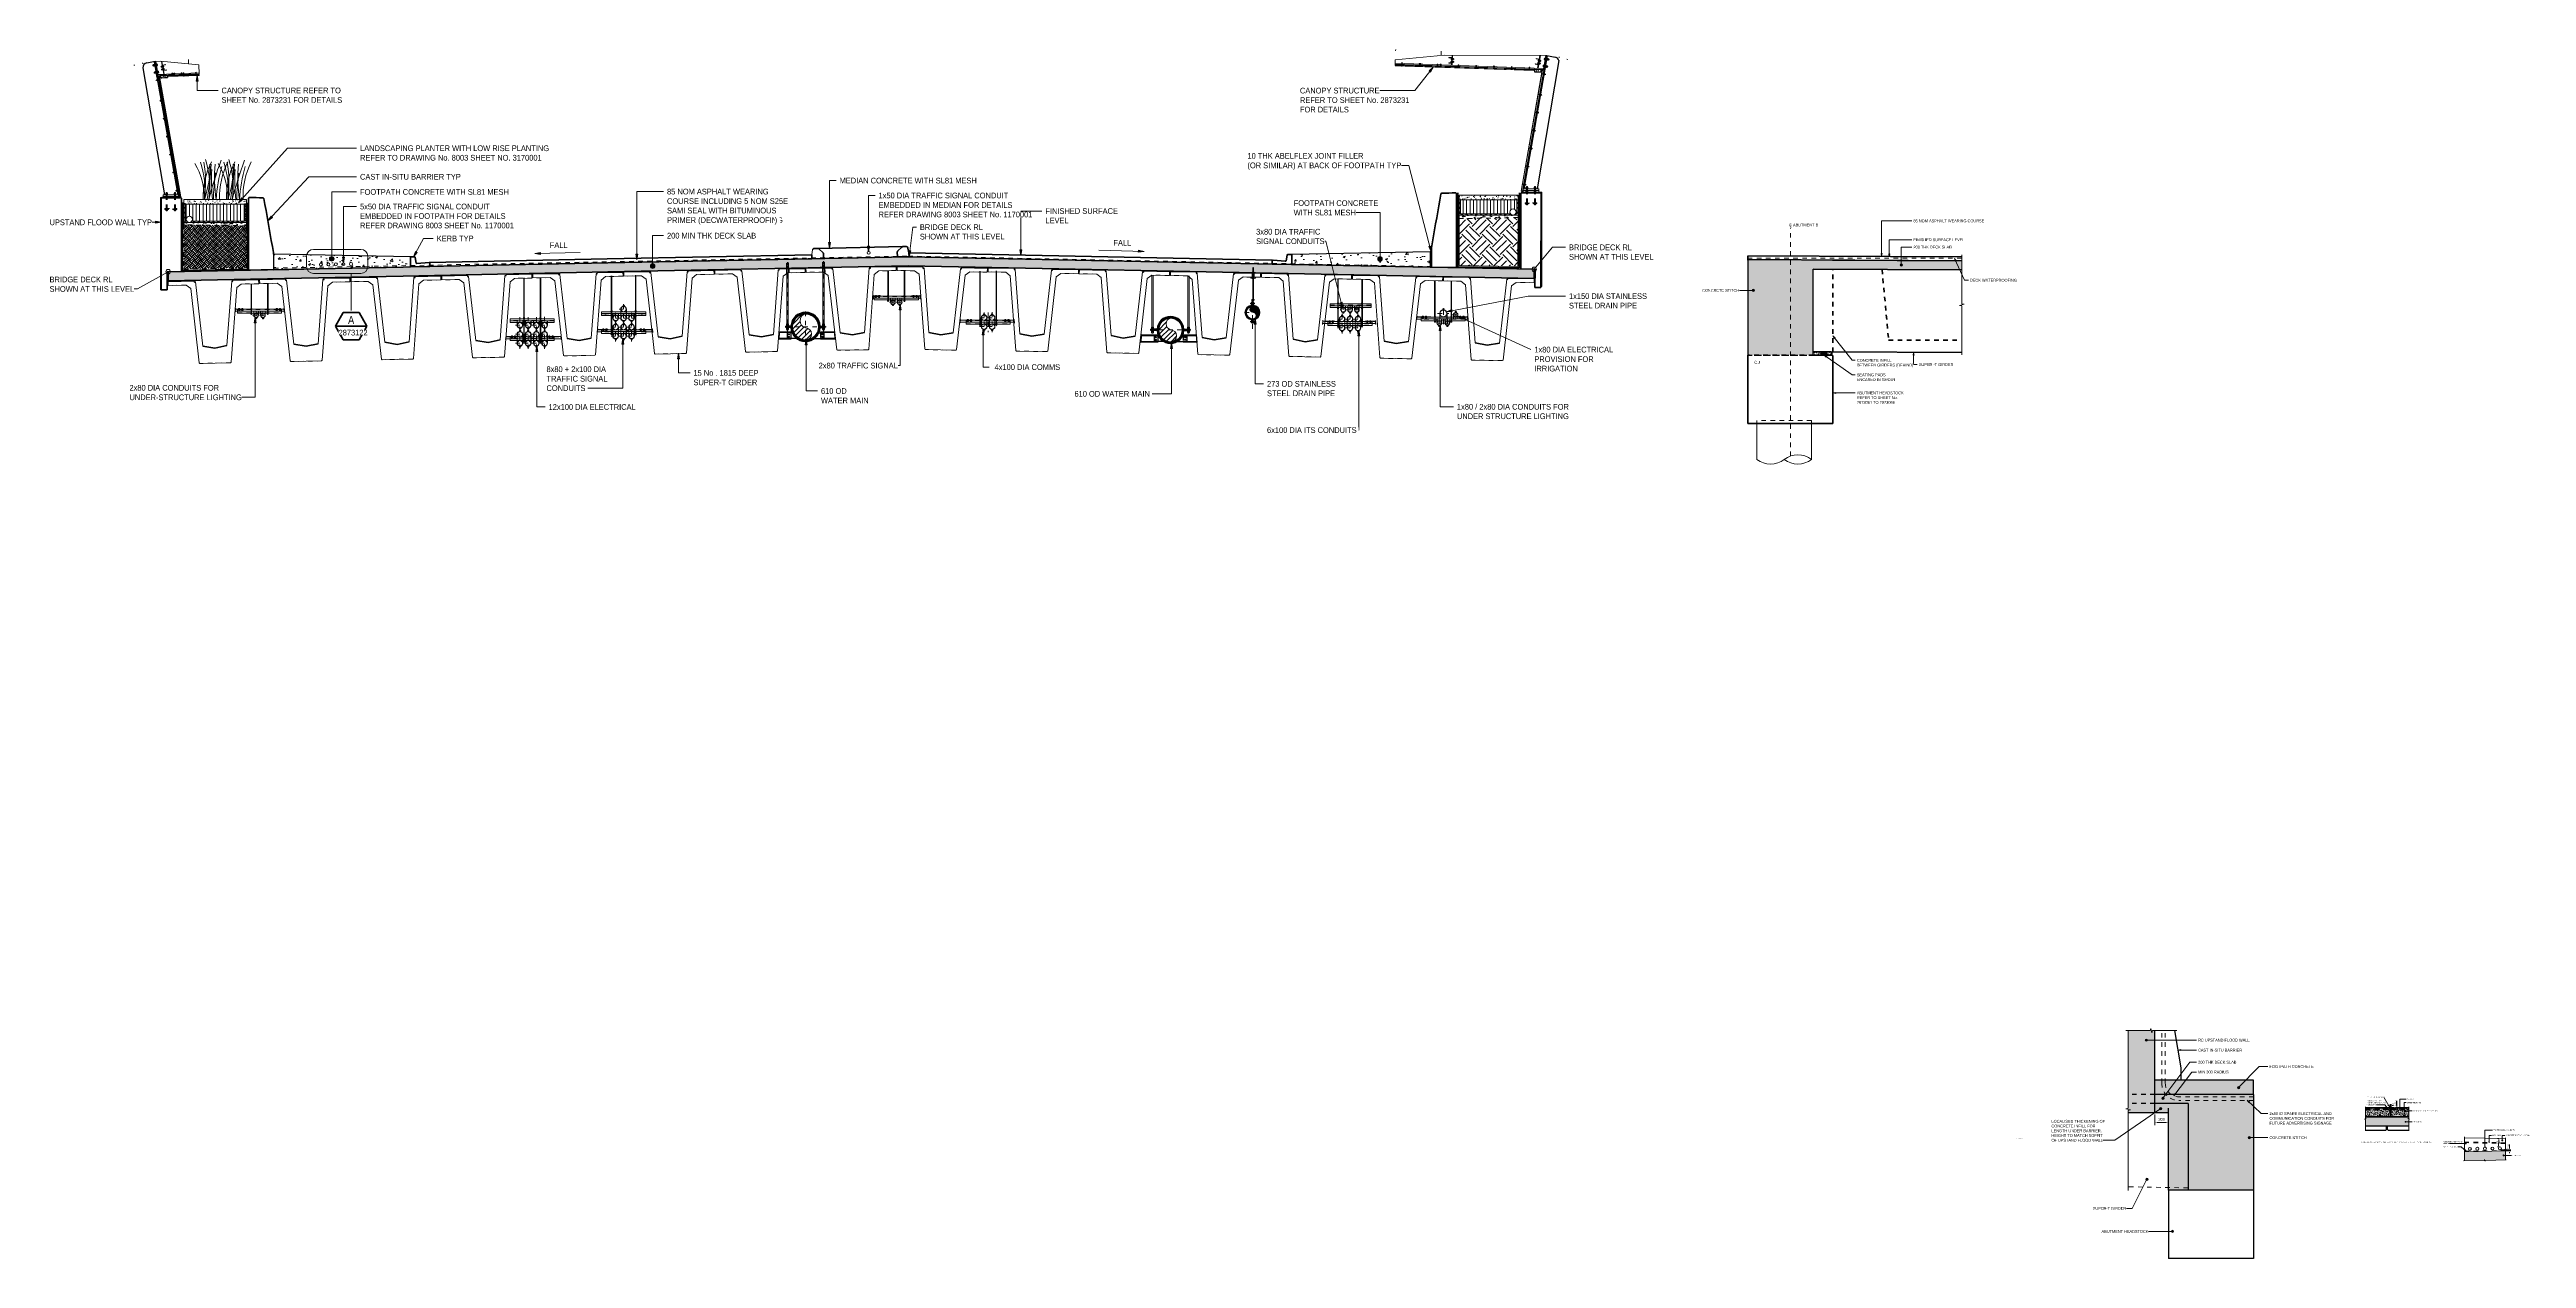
# Model space of a CAD drawing. Header units: metres. Extents: x -1215.1 to -1160.7, y 0 to 26.6.
import ezdxf

# ---------------------------------------------------------------- set-up
doc = ezdxf.new("R2010")
doc.units = ezdxf.units.M
for name, pattern in [('Hidden - Small', [0.002294, 0.0015, -0.0007938]), ('JacobsCenter', [0.015, 0.009, -0.0015, 0.003, -0.0015]), ('JacobsDash', [0.0045, 0.003, -0.0015]), ('JacobsGridLine', [0.0145, 0.01, -0.001, 0.0025, -0.001])]:
    doc.linetypes.add(name, pattern=pattern)
doc.layers.get('Defpoints').update_dxf_attribs({"color": 41})
for name, color, linetype, lineweight in [('A-ANNO-DIMS', 7, 'Continuous', 9), ('A-ANNO-NOTE', 7, 'Continuous', 9), ('A-ANNO-SYMB', 7, 'Continuous', 9), ('A-DETL', 7, 'Continuous', 13), ('A-DETL-GENF', 7, 'Continuous', 9), ('A-DETL-THIN', 7, 'Continuous', 9), ('A-FLOR', 7, 'Continuous', 50), ('A-FLOR-HDLN', 7, 'JacobsDash', 18), ('A-FLOR-PATT', 7, 'Continuous', 50), ('A-MASS', 7, 'Continuous', 50), ('A-ROOF', 7, 'Continuous', 50), ('A-WALL', 7, 'Continuous', 50), ('A-WALL-HDLN', 7, 'JacobsDash', 18), ('G-ANNO-TEXT', 7, 'Continuous', 9), ('S-BEAM', 7, 'Continuous', 50), ('S-BEAM-HDLN', 7, 'JacobsDash', 18), ('S-FNDN', 7, 'Continuous', 50), ('S-GRID', 7, 'Continuous', 9)]:
    doc.layers.add(name, color=color, linetype=linetype, lineweight=lineweight)
doc.styles.add('Arial Narrow', font='ARIALN.TTF', dxfattribs={"height": 0.125})
doc.styles.add('Arial Narrow_1', font='ARIALN.TTF', dxfattribs={"height": 0.175})
doc.styles.add('Arial Narrow_2', font='ARIALN.TTF', dxfattribs={"height": 0.0625})
doc.styles.add('Arial Narrow_3', font='ARIALN.TTF', dxfattribs={"height": 0.0035})
doc.styles.add('Arial Narrow_4', font='ARIALN.TTF', dxfattribs={"height": 0.005})
doc.styles.add('Arial Narrow_5', font='ARIALN.TTF', dxfattribs={"height": 0.025})
doc.styles.add('Arial Narrow_6', font='ARIALN.TTF', dxfattribs={"height": 0.025})
doc.dimstyles.new('Dimension_Standard_O__mm_', dxfattribs={"dimscale": 0.3048, "dimtxt": 0.063964, "dimasz": 0.205052, "dimexe": 0.19685, "dimexo": 0.123031, "dimgap": 0.123031, "dimtad": 1, "dimdec": 0, "dimlfac": 1000, "dimzin": 0, "dimdsep": 46, "dimtxsty": 'Arial Narrow_2', "dimsah": 1, "dimcen": 0.09, "dimaunit": 1, "dimadec": 4, "dimazin": 0, "dimtfac": 1, "dimtdec": 4, "dimtix": 1, "dimtmove": 0, "dimatfit": 3, "dimfxl": 1, "dimtvp": 1, "dimtfill": 1, "dimtolj": 1, "dimtzin": 0, "dimlwd": 18, "dimlwe": 18, "dimarcsym": 2})
doc.dimstyles.new('Dimension_Standard_O__mm__1', dxfattribs={"dimscale": 0.3048, "dimtxt": 0.025586, "dimasz": 0.082021, "dimexe": 0.07874, "dimexo": 0.049213, "dimgap": 0.049213, "dimtad": 1, "dimdec": 0, "dimlfac": 1000, "dimzin": 0, "dimdsep": 46, "dimtxsty": 'Arial Narrow_5', "dimsah": 1, "dimcen": 0.09, "dimaunit": 1, "dimadec": 4, "dimazin": 0, "dimtfac": 1, "dimtdec": 4, "dimtix": 1, "dimtmove": 2, "dimatfit": 3, "dimfxl": 1, "dimtvp": 1, "dimtfill": 1, "dimtolj": 1, "dimtzin": 0, "dimlwd": 18, "dimlwe": 18, "dimarcsym": 2})
doc.dimstyles.new('Dimension_Standard_O__mm__2', dxfattribs={"dimscale": 0.3048, "dimtxt": 0.025586, "dimasz": 0.082021, "dimexe": 0.07874, "dimexo": 0.049213, "dimgap": 0.049213, "dimtad": 1, "dimdec": 0, "dimlfac": 1000, "dimzin": 0, "dimdsep": 46, "dimtxsty": 'Arial Narrow_6', "dimsah": 1, "dimcen": 0.09, "dimaunit": 1, "dimadec": 4, "dimazin": 0, "dimtfac": 1, "dimtdec": 4, "dimtix": 1, "dimtmove": 0, "dimatfit": 3, "dimfxl": 1, "dimtvp": 1, "dimtfill": 1, "dimtolj": 1, "dimtzin": 0, "dimlwd": 18, "dimlwe": 18, "dimarcsym": 2})
pattern_1 = [(90, (-1197.578, 10.849), (-0.075, 5e-18), [])]
pattern_2 = [(50, (-1197.578, 10.849), (0.462752, -0.040482), [0.04839, -0.53226]), (355, (-1197.578, 10.849), (-0.089515, 0.485288), [0.03871, -0.42581]), (100.451, (-1197.54, 10.846), (0.373239, 0.444792), [0.04112, -0.45235]), (46.184, (-1197.578, 10.979), (0.688537, -0.106788), [0.07258, -0.79839]), (96.636, (-1197.521, 10.97), (0.603004, 0.628464), [0.06168, -0.67852]), (351.184, (-1197.578, 10.979), (0.603003, 0.628458), [0.05806, -0.63871]), (21, (-1197.514, 10.946), (0.385096, -0.259757), [0.04839, -0.53226]), (326, (-1197.514, 10.946), (0.156981, 0.46784), [0.03871, -0.42581]), (71.451, (-1197.482, 10.925), (0.542082, 0.208074), [0.04112, -0.45235]), (37.5, (-1197.578, 10.849), (0.0078486, 0.2147693), [0.00168, -0.41897, 0.00168, -0.43058, -0.42742]), (37.5, (-1197.578, 10.849), (0.0078486, 0.2147693), [-0.8529, 0.00168, -0.42574]), (7.5, (-1197.578, 10.849), (0.1697183, 0.2544596), [0.00168, -0.24477, 0.00168, -0.40929, -0.1629]), (7.5, (-1197.578, 10.849), (0.1697183, 0.2544596), [-0.65742, 0.00168, -0.16123]), (327.5, (-1197.722, 10.849), (0.344396, -0.014553), [0.00168, -0.15961, 0.00168, -0.50155, -0.66774]), (327.5, (-1197.722, 10.849), (0.344396, -0.014553), [-0.66451, 0.00168, -0.66606]), (317.5, (-1197.787, 10.849), (0.376253, 0.064585), [0.00168, -0.208, 0.00168, -0.33252, -0.47419]), (317.5, (-1197.787, 10.849), (0.376253, 0.064585), [-0.54387, 0.00168, -0.47252])]
pattern_3 = [(45, (-1197.578, 10.849), (-0.053033, 0.053033), []), (135, (-1197.578, 10.849), (-0.053033, -0.053033), [])]
pattern_4 = [(0, (-1197.578, 10.849), (0.2032, 0.0508), [0.01676, -0.13564, 0.01676, -0.13564, -0.8128]), (0, (-1197.578, 10.849), (0.2032, 0.0508), [-0.3048, 0.01676, -0.28804, 0.01676, -0.13564, -0.3556]), (0, (-1197.578, 10.849), (0.2032, 0.0508), [-0.762, 0.01676, -0.08484, 0.01676, -0.23724]), (120, (-1197.502, 10.875), (-0.14559409, 0.15057636), [0.01676, -0.13564, 0.01676, -0.13564, -0.8128]), (120, (-1197.502, 10.875), (-0.14559409, 0.15057636), [-0.3048, 0.01676, -0.28804, 0.01676, -0.13564, -0.3556]), (120, (-1197.502, 10.875), (-0.14559409, 0.15057636), [-0.762, 0.01676, -0.08484, 0.01676, -0.23724]), (240, (-1197.477, 10.976), (-0.05760591, -0.20137636), [0.01676, -0.13564, 0.01676, -0.94844]), (240, (-1197.477, 10.976), (-0.05760591, -0.20137636), [-0.16916, -0.13564, 0.01676, -0.28804, -0.508]), (240, (-1197.477, 10.976), (-0.05760591, -0.20137636), [-0.6096, 0.01676, -0.13564, 0.01676, -0.33884]), (240, (-1197.477, 10.976), (-0.05760591, -0.20137636), [-0.77876, -0.08484, 0.01676, -0.23724])]
pattern_5 = [(50, (-1197.578, 10.849), (0.2313721, -0.0202379), [0.02419, -0.26613]), (355, (-1197.578, 10.849), (-0.0447625, 0.2426446), [0.01935, -0.2129]), (100.451, (-1197.559, 10.848), (0.1866137, 0.2224002), [0.02056, -0.22617]), (46.184, (-1197.578, 10.914), (0.344272, -0.0533906), [0.03629, -0.39919]), (96.636, (-1197.55, 10.91), (0.3014963, 0.3142366), [0.03084, -0.33926]), (351.184, (-1197.578, 10.914), (0.301502, 0.314234), [0.02903, -0.31935]), (21, (-1197.546, 10.898), (0.192551, -0.1298719), [0.02419, -0.26613]), (326, (-1197.546, 10.898), (0.0784863, 0.233923), [0.01935, -0.2129]), (71.451, (-1197.53, 10.887), (0.2710378, 0.1040435), [0.02056, -0.22617]), (37.5, (-1197.578, 10.849), (0.0039173, 0.10738557), [0.00168, -0.20865, 0.00168, -0.21445, -0.21371]), (37.5, (-1197.578, 10.849), (0.0039173, 0.10738557), [-0.42645, 0.00168, -0.21203]), (7.5, (-1197.578, 10.849), (0.0848598, 0.12722485), [0.00168, -0.12155, 0.00168, -0.20381, -0.08145]), (7.5, (-1197.578, 10.849), (0.0848598, 0.12722485), [-0.32871, 0.00168, -0.07978]), (327.5, (-1197.65, 10.849), (0.1722007, -0.00727228), [0.00168, -0.07897, 0.00168, -0.24994, -0.33387]), (327.5, (-1197.65, 10.849), (0.1722007, -0.00727228), [-0.33226, 0.00168, -0.33219]), (317.5, (-1197.683, 10.849), (0.1881195, 0.0322922), [0.00168, -0.10316, 0.00168, -0.16542, -0.2371]), (317.5, (-1197.683, 10.849), (0.1881195, 0.0322922), [-0.27193, 0.00168, -0.23542])]
pattern_6 = [(45, (-1197.578, 10.849), (-0.053033, 0.053033), [])]
pattern_7 = [(0, (-1177.02847, 21.821), (0.1016, 0.0254), [0.00838, -0.06782, 0.00838, -0.06782, -0.4064]), (0, (-1177.02847, 21.821), (0.1016, 0.0254), [-0.1524, 0.00838, -0.14402, 0.00838, -0.06782, -0.1778]), (0, (-1177.02847, 21.821), (0.1016, 0.0254), [-0.381, 0.00838, -0.04242, 0.00838, -0.11862]), (120, (-1176.99047, 21.834), (-0.07279705, 0.07528818), [0.00838, -0.06782, 0.00838, -0.06782, -0.4064]), (120, (-1176.99047, 21.834), (-0.07279705, 0.07528818), [-0.1524, 0.00838, -0.14402, 0.00838, -0.06782, -0.1778]), (120, (-1176.99047, 21.834), (-0.07279705, 0.07528818), [-0.381, 0.00838, -0.04242, 0.00838, -0.11862]), (240, (-1176.97747, 21.884), (-0.02880295, -0.10068818), [0.00838, -0.06782, 0.00838, -0.06782, -0.4064]), (240, (-1176.97747, 21.884), (-0.02880295, -0.10068818), [-0.1524, 0.00838, -0.14402, 0.00838, -0.06782, -0.1778]), (240, (-1176.97747, 21.884), (-0.02880295, -0.10068818), [-0.381, 0.00838, -0.04242, 0.00838, -0.11862])]

# ---------------------------------------------------------------- blocks, each defined once
blk = doc.blocks.new('Kerb_North - Kerb_North-5241467-DRG-2873122 - SECTION 1')
at = {"layer": 'A-ROOF'}
for p, q in [((-1207.195, 22.008), (-1207.195, 21.804)), ((-1207.195, 21.804), (-1206.77, 21.813)), ((-1207.195, 21.804), (-1207.195, 21.804)), ((-1207.18, 22.023), (-1207.107, 22.023)), ((-1207.107, 22.023), (-1207.18, 22.023)), ((-1207.071, 21.886), (-1207.093, 22.012)), ((-1207.055, 21.874), (-1206.786, 21.896)), ((-1206.786, 21.896), (-1207.055, 21.874)), ((-1206.77, 21.882), (-1206.77, 21.882)), ((-1206.77, 21.813), (-1206.77, 21.881))]:
    blk.add_line(p, q, dxfattribs=at)
at = {"layer": 'A-ROOF', "flags": 128}
for points in [[(-1207.18, 22.023), (-1207.184, 22.022), (-1207.187, 22.021), (-1207.19, 22.019), (-1207.193, 22.016), (-1207.194, 22.012), (-1207.195, 22.008)], [(-1207.19, 22.019), (-1207.187, 22.021), (-1207.184, 22.022), (-1207.18, 22.023)], [(-1207.107, 22.023), (-1207.104, 22.022), (-1207.1, 22.021), (-1207.097, 22.018)], [(-1207.093, 22.012), (-1207.094, 22.015), (-1207.097, 22.018), (-1207.1, 22.021), (-1207.104, 22.022), (-1207.107, 22.023)], [(-1207.055, 21.874), (-1207.058, 21.874), (-1207.062, 21.875), (-1207.065, 21.877), (-1207.068, 21.88), (-1207.07, 21.883), (-1207.071, 21.886)], [(-1207.065, 21.877), (-1207.062, 21.875), (-1207.058, 21.874), (-1207.055, 21.874)], [(-1206.786, 21.896), (-1206.783, 21.896), (-1206.779, 21.895), (-1206.776, 21.894)], [(-1206.77, 21.881), (-1206.77, 21.885), (-1206.772, 21.888), (-1206.774, 21.891), (-1206.776, 21.894), (-1206.779, 21.895), (-1206.783, 21.896), (-1206.786, 21.896)]]:
    blk.add_lwpolyline(points, dxfattribs=at)
blk = doc.blocks.new('Mass 1 - Mass 1-5299959-DRG-2873122 - SECTION 1')
at = {"layer": 'A-MASS'}
blk.add_line((-1196.25, 22.11), (-1196.25, 22.11), dxfattribs=at)
blk = doc.blocks.new('kerb 4B_2 - kerb 4B_2-6314758-DRG-2873122 - SECTION 1')
at = {"layer": 'A-FLOR'}
for p, q in [((-1188.27, 21.934), (-1188.27, 21.865)), ((-1188.27, 21.865), (-1187.845, 21.856)), ((-1188.254, 21.949), (-1187.986, 21.926)), ((-1187.986, 21.926), (-1188.254, 21.949)), ((-1187.947, 22.062), (-1187.969, 21.938)), ((-1187.933, 22.075), (-1187.86, 22.075)), ((-1187.86, 22.075), (-1187.933, 22.075)), ((-1187.847, 22.067), (-1187.848, 22.069)), ((-1187.846, 22.064), (-1187.846, 22.066))]:
    blk.add_line(p, q, dxfattribs=at)
at = {"layer": 'A-FLOR', "flags": 128}
for points in [[(-1188.254, 21.949), (-1188.257, 21.949), (-1188.261, 21.948), (-1188.264, 21.946), (-1188.266, 21.944), (-1188.268, 21.941), (-1188.27, 21.938), (-1188.27, 21.934)], [(-1188.266, 21.944), (-1188.264, 21.946), (-1188.261, 21.948), (-1188.257, 21.949), (-1188.254, 21.949)], [(-1187.969, 21.938), (-1187.971, 21.935), (-1187.972, 21.932), (-1187.975, 21.929), (-1187.978, 21.927), (-1187.982, 21.926), (-1187.986, 21.926)], [(-1187.986, 21.926), (-1187.982, 21.926), (-1187.978, 21.927), (-1187.975, 21.929), (-1187.972, 21.932)], [(-1187.933, 22.075), (-1187.936, 22.074), (-1187.939, 22.073), (-1187.942, 22.071), (-1187.945, 22.069), (-1187.946, 22.066), (-1187.947, 22.062)], [(-1187.942, 22.071), (-1187.939, 22.073), (-1187.936, 22.074), (-1187.933, 22.075)], [(-1187.848, 22.069), (-1187.851, 22.072), (-1187.854, 22.073), (-1187.857, 22.074), (-1187.86, 22.075)], [(-1187.857, 22.074), (-1187.854, 22.073), (-1187.851, 22.072)]]:
    blk.add_lwpolyline(points, dxfattribs=at)
blk = doc.blocks.new('Walls 2 - Walls 2-6845191-DRG-2873122 - SECTION 1')
at = {"layer": 'A-WALL'}
for p, q in [((-1182.812, 23.412), (-1182.815, 21.757)), ((-1182.812, 23.412), (-1182.797, 23.427)), ((-1182.797, 23.427), (-1182.812, 23.412)), ((-1182.812, 23.412), (-1182.812, 23.412)), ((-1182.797, 23.427), (-1182.382, 23.426)), ((-1182.382, 23.426), (-1182.797, 23.427)), ((-1182.797, 23.427), (-1182.797, 23.427)), ((-1182.382, 23.426), (-1182.367, 23.411)), ((-1182.367, 23.411), (-1182.382, 23.426)), ((-1182.382, 23.426), (-1182.382, 23.426)), ((-1182.371, 21.35), (-1182.367, 23.411)), ((-1182.367, 23.411), (-1182.367, 23.411)), ((-1182.815, 21.757), (-1182.815, 21.758)), ((-1182.815, 21.757), (-1182.5, 21.751)), ((-1182.5, 21.751), (-1182.501, 21.351)), ((-1182.501, 21.351), (-1182.371, 21.35)), ((-1182.501, 21.351), (-1182.501, 21.351))]:
    blk.add_line(p, q, dxfattribs=at)
blk = doc.blocks.new('06_SFR_GCT_Girder_SuperT_BR08Edge_CS - Super T - 1815-6269499-DRG-2873122 - SECTION 1')
at = {"layer": 'S-BEAM'}
for p, q in [((-1198.512, 21.773), (-1197.946, 21.784)), ((-1198.512, 21.772), (-1198.512, 21.773)), ((-1197.946, 21.784), (-1197.946, 21.784)), ((-1197.123, 21.775), (-1197.098, 21.776)), ((-1197.123, 21.775), (-1197.123, 21.775)), ((-1197.098, 21.801), (-1196.532, 21.812)), ((-1197.098, 21.801), (-1197.098, 21.801)), ((-1196.532, 21.812), (-1196.532, 21.812)), ((-1197.946, 21.759), (-1197.921, 21.759)), ((-1197.921, 21.759), (-1197.921, 21.759)), ((-1197.759, 20.352), (-1197.492, 20.308)), ((-1197.759, 20.352), (-1197.759, 20.352)), ((-1197.492, 20.308), (-1197.228, 20.363)), ((-1197.492, 20.308), (-1197.492, 20.308)), ((-1197.228, 20.363), (-1197.228, 20.362))]:
    blk.add_line(p, q, dxfattribs=at)
at = {"layer": 'S-BEAM', "lineweight": 18}
for p, q in [((-1197.946, 21.784), (-1198.512, 21.772)), ((-1198.512, 21.772), (-1198.51, 21.682)), ((-1197.946, 21.759), (-1197.946, 21.784)), ((-1197.123, 21.775), (-1197.228, 20.362)), ((-1197.098, 21.776), (-1197.123, 21.775)), ((-1196.532, 21.812), (-1197.098, 21.801)), ((-1197.098, 21.801), (-1197.098, 21.776)), ((-1196.53, 21.722), (-1196.532, 21.812)), ((-1198.51, 21.682), (-1198.127, 21.69)), ((-1198.127, 21.69), (-1198.025, 21.617)), ((-1198.025, 21.617), (-1197.837, 19.984)), ((-1197.921, 21.759), (-1197.946, 21.759)), ((-1197.759, 20.352), (-1197.921, 21.759)), ((-1197.135, 19.998), (-1197.012, 21.637)), ((-1197.012, 21.637), (-1196.914, 21.714)), ((-1196.914, 21.714), (-1196.53, 21.722)), ((-1197.492, 20.308), (-1197.759, 20.352)), ((-1197.228, 20.362), (-1197.492, 20.308)), ((-1197.837, 19.984), (-1197.823, 19.971)), ((-1197.823, 19.971), (-1197.149, 19.984)), ((-1197.149, 19.984), (-1197.135, 19.998))]:
    blk.add_line(p, q, dxfattribs=at)
at = {"layer": 'S-BEAM-HDLN'}
for p, q in [((-1198.127, 21.69), (-1198.51, 21.683)), ((-1196.53, 21.722), (-1196.914, 21.714)), ((-1197.492, 20.308), (-1197.492, 20.308)), ((-1197.149, 19.984), (-1197.823, 19.971))]:
    blk.add_line(p, q, dxfattribs=at)
blk = doc.blocks.new('06_SFR_GCT_Girder_SuperT_BR08Edge_CS - Super T - 1815-6268857-DRG-2873122 - SECTION 1')
at = {"layer": 'S-BEAM'}
for p, q in [((-1199.098, 21.76), (-1198.532, 21.771)), ((-1198.532, 21.771), (-1198.532, 21.771)), ((-1200.512, 21.731), (-1199.946, 21.743)), ((-1200.512, 21.731), (-1200.512, 21.731)), ((-1199.946, 21.743), (-1199.946, 21.743)), ((-1199.946, 21.718), (-1199.921, 21.718)), ((-1199.921, 21.718), (-1199.921, 21.718)), ((-1199.123, 21.734), (-1199.098, 21.735)), ((-1199.123, 21.734), (-1199.123, 21.734)), ((-1199.098, 21.76), (-1199.098, 21.76)), ((-1199.759, 20.311), (-1199.492, 20.266)), ((-1199.759, 20.311), (-1199.759, 20.311)), ((-1199.492, 20.266), (-1199.228, 20.321)), ((-1199.492, 20.266), (-1199.492, 20.266)), ((-1199.228, 20.321), (-1199.228, 20.321))]:
    blk.add_line(p, q, dxfattribs=at)
at = {"layer": 'S-BEAM', "lineweight": 18}
for p, q in [((-1198.532, 21.771), (-1199.098, 21.76)), ((-1198.53, 21.681), (-1198.532, 21.771)), ((-1199.946, 21.743), (-1200.512, 21.731)), ((-1200.512, 21.731), (-1200.51, 21.641)), ((-1200.51, 21.641), (-1200.127, 21.649)), ((-1200.127, 21.649), (-1200.025, 21.576)), ((-1200.025, 21.576), (-1199.837, 19.942)), ((-1199.946, 21.718), (-1199.946, 21.743)), ((-1199.921, 21.718), (-1199.946, 21.718)), ((-1199.759, 20.311), (-1199.921, 21.718)), ((-1199.123, 21.734), (-1199.228, 20.321)), ((-1199.135, 19.956), (-1199.012, 21.596)), ((-1199.098, 21.735), (-1199.123, 21.734)), ((-1199.098, 21.76), (-1199.098, 21.735)), ((-1199.012, 21.596), (-1198.914, 21.673)), ((-1198.914, 21.673), (-1198.53, 21.681)), ((-1199.492, 20.266), (-1199.759, 20.311)), ((-1199.228, 20.321), (-1199.492, 20.266)), ((-1199.837, 19.942), (-1199.823, 19.93)), ((-1199.823, 19.93), (-1199.149, 19.943)), ((-1199.149, 19.943), (-1199.135, 19.956))]:
    blk.add_line(p, q, dxfattribs=at)
at = {"layer": 'S-BEAM-HDLN'}
for p, q in [((-1200.127, 21.649), (-1200.51, 21.641)), ((-1198.53, 21.681), (-1198.914, 21.673)), ((-1199.492, 20.266), (-1199.492, 20.266)), ((-1199.149, 19.943), (-1199.823, 19.93))]:
    blk.add_line(p, q, dxfattribs=at)
blk = doc.blocks.new('06_SFR_GCT_Girder_SuperT_BR08Edge_CS - Super T - 1815-6267993-DRG-2873122 - SECTION 1')
at = {"layer": 'S-BEAM'}
for p, q in [((-1202.512, 21.691), (-1201.946, 21.702)), ((-1202.512, 21.691), (-1202.512, 21.691)), ((-1201.946, 21.702), (-1201.946, 21.702)), ((-1201.946, 21.677), (-1201.921, 21.678)), ((-1201.921, 21.678), (-1201.921, 21.677)), ((-1201.123, 21.693), (-1201.098, 21.694)), ((-1201.123, 21.693), (-1201.123, 21.693)), ((-1201.098, 21.719), (-1200.532, 21.73)), ((-1201.098, 21.719), (-1201.098, 21.719)), ((-1200.532, 21.73), (-1200.532, 21.73)), ((-1201.759, 20.27), (-1201.492, 20.226)), ((-1201.759, 20.27), (-1201.759, 20.27)), ((-1201.492, 20.226), (-1201.228, 20.281)), ((-1201.492, 20.226), (-1201.492, 20.226)), ((-1201.228, 20.281), (-1201.228, 20.281))]:
    blk.add_line(p, q, dxfattribs=at)
at = {"layer": 'S-BEAM', "lineweight": 18}
for p, q in [((-1201.946, 21.702), (-1202.512, 21.691)), ((-1202.512, 21.691), (-1202.51, 21.601)), ((-1202.51, 21.601), (-1202.127, 21.608)), ((-1202.127, 21.608), (-1202.025, 21.535)), ((-1202.025, 21.535), (-1201.837, 19.902)), ((-1201.946, 21.677), (-1201.946, 21.702)), ((-1201.921, 21.677), (-1201.946, 21.677)), ((-1201.759, 20.27), (-1201.921, 21.677)), ((-1201.123, 21.693), (-1201.228, 20.281)), ((-1201.135, 19.916), (-1201.012, 21.556)), ((-1201.098, 21.694), (-1201.123, 21.693)), ((-1200.532, 21.73), (-1201.098, 21.719)), ((-1201.098, 21.719), (-1201.098, 21.694)), ((-1201.012, 21.556), (-1200.914, 21.633)), ((-1200.914, 21.633), (-1200.53, 21.64)), ((-1200.53, 21.64), (-1200.532, 21.73)), ((-1201.492, 20.226), (-1201.759, 20.27)), ((-1201.228, 20.281), (-1201.492, 20.226)), ((-1201.837, 19.902), (-1201.823, 19.889)), ((-1201.823, 19.889), (-1201.149, 19.902)), ((-1201.149, 19.902), (-1201.135, 19.916))]:
    blk.add_line(p, q, dxfattribs=at)
at = {"layer": 'S-BEAM-HDLN'}
for p, q in [((-1202.127, 21.608), (-1202.51, 21.601)), ((-1200.53, 21.64), (-1200.914, 21.633)), ((-1201.492, 20.226), (-1201.492, 20.226)), ((-1201.149, 19.903), (-1201.823, 19.889))]:
    blk.add_line(p, q, dxfattribs=at)
blk = doc.blocks.new('06_SFR_GCT_Girder_SuperT_BR08Edge_CS - Super T - 1815-6267463-DRG-2873122 - SECTION 1')
at = {"layer": 'S-BEAM'}
for p, q in [((-1204.512, 21.649), (-1203.946, 21.66)), ((-1204.512, 21.649), (-1204.512, 21.649)), ((-1203.946, 21.66), (-1203.946, 21.66)), ((-1203.946, 21.635), (-1203.921, 21.636)), ((-1203.921, 21.636), (-1203.921, 21.636)), ((-1203.123, 21.652), (-1203.098, 21.652)), ((-1203.123, 21.652), (-1203.123, 21.652)), ((-1203.098, 21.677), (-1202.532, 21.689)), ((-1203.098, 21.677), (-1203.098, 21.677)), ((-1202.532, 21.689), (-1202.532, 21.689)), ((-1203.759, 20.228), (-1203.492, 20.184)), ((-1203.759, 20.228), (-1203.759, 20.228)), ((-1203.492, 20.184), (-1203.228, 20.239)), ((-1203.492, 20.184), (-1203.492, 20.184)), ((-1203.228, 20.239), (-1203.228, 20.239))]:
    blk.add_line(p, q, dxfattribs=at)
at = {"layer": 'S-BEAM', "lineweight": 18}
for p, q in [((-1203.946, 21.66), (-1204.512, 21.649)), ((-1204.512, 21.649), (-1204.51, 21.559)), ((-1204.51, 21.559), (-1204.127, 21.567)), ((-1204.127, 21.567), (-1204.025, 21.494)), ((-1204.025, 21.494), (-1203.837, 19.86)), ((-1203.946, 21.635), (-1203.946, 21.66)), ((-1203.921, 21.636), (-1203.946, 21.635)), ((-1203.759, 20.228), (-1203.921, 21.636)), ((-1203.123, 21.652), (-1203.228, 20.239)), ((-1203.135, 19.874), (-1203.012, 21.514)), ((-1203.098, 21.652), (-1203.123, 21.652)), ((-1202.532, 21.689), (-1203.098, 21.677)), ((-1203.098, 21.677), (-1203.098, 21.652)), ((-1203.012, 21.514), (-1202.914, 21.591)), ((-1202.914, 21.591), (-1202.53, 21.599)), ((-1202.53, 21.599), (-1202.532, 21.689)), ((-1203.492, 20.184), (-1203.759, 20.228)), ((-1203.228, 20.239), (-1203.492, 20.184)), ((-1203.837, 19.86), (-1203.823, 19.847)), ((-1203.823, 19.847), (-1203.149, 19.861)), ((-1203.149, 19.861), (-1203.135, 19.874))]:
    blk.add_line(p, q, dxfattribs=at)
at = {"layer": 'S-BEAM-HDLN'}
for p, q in [((-1204.127, 21.567), (-1204.51, 21.559)), ((-1202.53, 21.599), (-1202.914, 21.591)), ((-1203.492, 20.184), (-1203.492, 20.184)), ((-1203.149, 19.861), (-1203.823, 19.847))]:
    blk.add_line(p, q, dxfattribs=at)
blk = doc.blocks.new('06_SFR_GCT_Girder_SuperT_BR08Edge_CS - Super T - 1815-6267083-DRG-2873122 - SECTION 1')
at = {"layer": 'S-BEAM'}
for p, q in [((-1206.512, 21.608), (-1205.946, 21.619)), ((-1206.512, 21.608), (-1206.512, 21.608)), ((-1205.946, 21.619), (-1205.946, 21.619)), ((-1205.946, 21.594), (-1205.921, 21.594)), ((-1205.921, 21.594), (-1205.921, 21.594)), ((-1205.123, 21.61), (-1205.098, 21.611)), ((-1205.123, 21.61), (-1205.123, 21.61)), ((-1205.098, 21.636), (-1204.532, 21.647)), ((-1205.098, 21.636), (-1205.098, 21.636)), ((-1204.532, 21.647), (-1204.532, 21.647)), ((-1205.759, 20.187), (-1205.492, 20.143)), ((-1205.759, 20.187), (-1205.759, 20.187)), ((-1205.492, 20.143), (-1205.228, 20.198)), ((-1205.492, 20.143), (-1205.492, 20.143)), ((-1205.228, 20.198), (-1205.228, 20.198))]:
    blk.add_line(p, q, dxfattribs=at)
at = {"layer": 'S-BEAM', "lineweight": 18}
for p, q in [((-1205.946, 21.619), (-1206.512, 21.608)), ((-1206.512, 21.608), (-1206.51, 21.518)), ((-1206.51, 21.518), (-1206.127, 21.525)), ((-1206.127, 21.525), (-1206.025, 21.452)), ((-1206.025, 21.452), (-1205.837, 19.819)), ((-1205.946, 21.594), (-1205.946, 21.619)), ((-1205.921, 21.594), (-1205.946, 21.594)), ((-1205.759, 20.187), (-1205.921, 21.594)), ((-1205.123, 21.61), (-1205.228, 20.198)), ((-1205.135, 19.833), (-1205.012, 21.473)), ((-1205.098, 21.611), (-1205.123, 21.61)), ((-1204.532, 21.647), (-1205.098, 21.636)), ((-1205.098, 21.636), (-1205.098, 21.611)), ((-1205.012, 21.473), (-1204.914, 21.549)), ((-1204.914, 21.549), (-1204.53, 21.557)), ((-1204.53, 21.557), (-1204.532, 21.647)), ((-1205.492, 20.143), (-1205.759, 20.187)), ((-1205.228, 20.198), (-1205.492, 20.143)), ((-1205.837, 19.819), (-1205.823, 19.806)), ((-1205.823, 19.806), (-1205.149, 19.819)), ((-1205.149, 19.819), (-1205.135, 19.833))]:
    blk.add_line(p, q, dxfattribs=at)
at = {"layer": 'S-BEAM-HDLN'}
for p, q in [((-1206.127, 21.525), (-1206.51, 21.518)), ((-1204.53, 21.557), (-1204.914, 21.55)), ((-1205.492, 20.143), (-1205.492, 20.143)), ((-1205.149, 19.819), (-1205.823, 19.806))]:
    blk.add_line(p, q, dxfattribs=at)
blk = doc.blocks.new('06_SFR_GCT_Girder_SuperT_BR08Edge_CS - Super T - 1815-6266581-DRG-2873122 - SECTION 1')
at = {"layer": 'S-BEAM'}
for p, q in [((-1208.512, 21.567), (-1207.946, 21.578)), ((-1208.512, 21.567), (-1208.512, 21.567)), ((-1207.946, 21.578), (-1207.946, 21.578)), ((-1207.946, 21.553), (-1207.921, 21.554)), ((-1207.921, 21.554), (-1207.921, 21.553)), ((-1207.122, 21.569), (-1207.098, 21.57)), ((-1207.122, 21.569), (-1207.122, 21.569)), ((-1207.098, 21.595), (-1206.532, 21.606)), ((-1207.098, 21.595), (-1207.098, 21.595)), ((-1206.532, 21.606), (-1206.532, 21.606)), ((-1207.759, 20.146), (-1207.492, 20.102)), ((-1207.759, 20.146), (-1207.759, 20.146)), ((-1207.492, 20.102), (-1207.228, 20.157)), ((-1207.228, 20.157), (-1207.228, 20.157)), ((-1207.492, 20.102), (-1207.492, 20.102))]:
    blk.add_line(p, q, dxfattribs=at)
at = {"layer": 'S-BEAM', "lineweight": 18}
for p, q in [((-1207.946, 21.578), (-1208.512, 21.567)), ((-1208.512, 21.567), (-1208.51, 21.477)), ((-1208.51, 21.477), (-1208.127, 21.484)), ((-1208.127, 21.484), (-1208.025, 21.411)), ((-1208.025, 21.411), (-1207.837, 19.778)), ((-1207.946, 21.553), (-1207.946, 21.578)), ((-1207.921, 21.553), (-1207.946, 21.553)), ((-1207.759, 20.146), (-1207.921, 21.553)), ((-1207.122, 21.569), (-1207.228, 20.157)), ((-1207.135, 19.792), (-1207.012, 21.432)), ((-1207.098, 21.57), (-1207.122, 21.569)), ((-1206.532, 21.606), (-1207.098, 21.595)), ((-1207.098, 21.595), (-1207.098, 21.57)), ((-1207.012, 21.432), (-1206.914, 21.509)), ((-1206.914, 21.509), (-1206.53, 21.516)), ((-1206.53, 21.516), (-1206.532, 21.606)), ((-1207.492, 20.102), (-1207.759, 20.146)), ((-1207.228, 20.157), (-1207.492, 20.102)), ((-1207.837, 19.778), (-1207.823, 19.765)), ((-1207.823, 19.765), (-1207.149, 19.779)), ((-1207.149, 19.779), (-1207.135, 19.792))]:
    blk.add_line(p, q, dxfattribs=at)
at = {"layer": 'S-BEAM-HDLN'}
for p, q in [((-1208.127, 21.484), (-1208.51, 21.477)), ((-1206.53, 21.516), (-1206.914, 21.509)), ((-1207.149, 19.779), (-1207.823, 19.765)), ((-1207.492, 20.102), (-1207.492, 20.102))]:
    blk.add_line(p, q, dxfattribs=at)
blk = doc.blocks.new('06_SFR_GCT_Girder_SuperT_BR08Edge_CS - Super T - 1815-6266069-DRG-2873122 - SECTION 1')
at = {"layer": 'S-BEAM'}
for p, q in [((-1210.512, 21.526), (-1209.946, 21.537)), ((-1210.512, 21.526), (-1210.512, 21.526)), ((-1209.946, 21.537), (-1209.946, 21.537)), ((-1209.946, 21.512), (-1209.921, 21.512)), ((-1209.921, 21.512), (-1209.921, 21.512)), ((-1209.122, 21.528), (-1209.097, 21.529)), ((-1209.122, 21.528), (-1209.122, 21.528)), ((-1209.098, 21.554), (-1208.532, 21.565)), ((-1209.098, 21.554), (-1209.098, 21.554)), ((-1208.532, 21.565), (-1208.532, 21.565)), ((-1209.759, 20.105), (-1209.492, 20.061)), ((-1209.759, 20.105), (-1209.759, 20.105)), ((-1209.492, 20.061), (-1209.228, 20.116)), ((-1209.492, 20.061), (-1209.492, 20.061)), ((-1209.228, 20.116), (-1209.228, 20.116))]:
    blk.add_line(p, q, dxfattribs=at)
at = {"layer": 'S-BEAM', "lineweight": 18}
for p, q in [((-1209.946, 21.537), (-1210.512, 21.526)), ((-1210.512, 21.526), (-1210.51, 21.436)), ((-1210.51, 21.436), (-1210.126, 21.443)), ((-1210.126, 21.443), (-1210.025, 21.37)), ((-1210.025, 21.37), (-1209.837, 19.737)), ((-1209.946, 21.512), (-1209.946, 21.537)), ((-1209.921, 21.512), (-1209.946, 21.512)), ((-1209.759, 20.105), (-1209.921, 21.512)), ((-1209.122, 21.528), (-1209.228, 20.116)), ((-1209.135, 19.751), (-1209.012, 21.39)), ((-1209.097, 21.529), (-1209.122, 21.528)), ((-1208.532, 21.565), (-1209.098, 21.554)), ((-1209.098, 21.554), (-1209.097, 21.529)), ((-1209.012, 21.39), (-1208.914, 21.467)), ((-1208.914, 21.467), (-1208.53, 21.475)), ((-1208.53, 21.475), (-1208.532, 21.565)), ((-1209.837, 19.737), (-1209.823, 19.724)), ((-1209.823, 19.724), (-1209.149, 19.737)), ((-1209.492, 20.061), (-1209.759, 20.105)), ((-1209.228, 20.116), (-1209.492, 20.061)), ((-1209.149, 19.737), (-1209.135, 19.751))]:
    blk.add_line(p, q, dxfattribs=at)
at = {"layer": 'S-BEAM-HDLN'}
for p, q in [((-1210.127, 21.443), (-1210.51, 21.436)), ((-1208.53, 21.475), (-1208.914, 21.468)), ((-1209.149, 19.737), (-1209.823, 19.724)), ((-1209.492, 20.061), (-1209.492, 20.061))]:
    blk.add_line(p, q, dxfattribs=at)
blk = doc.blocks.new('06_SFR_GCT_Girder_SuperT_BR08Edge_CS - Super T - 1815-6269797-DRG-2873122 - SECTION 1')
at = {"layer": 'S-BEAM', "lineweight": 18}
for p, q in [((-1196.508, 21.815), (-1196.51, 21.725)), ((-1195.942, 21.803), (-1196.508, 21.815)), ((-1195.943, 21.778), (-1195.942, 21.803)), ((-1195.918, 21.778), (-1195.943, 21.778)), ((-1195.812, 20.365), (-1195.918, 21.778)), ((-1195.12, 21.762), (-1195.281, 20.354)), ((-1195.095, 21.761), (-1195.12, 21.762)), ((-1195.094, 21.786), (-1195.095, 21.761)), ((-1194.528, 21.775), (-1195.094, 21.786)), ((-1194.53, 21.685), (-1194.528, 21.775)), ((-1196.51, 21.725), (-1196.126, 21.717)), ((-1196.126, 21.717), (-1196.028, 21.64)), ((-1196.028, 21.64), (-1195.905, 20)), ((-1195.203, 19.986), (-1195.015, 21.62)), ((-1195.015, 21.62), (-1194.914, 21.693)), ((-1194.914, 21.693), (-1194.53, 21.685)), ((-1195.548, 20.31), (-1195.812, 20.365)), ((-1195.281, 20.354), (-1195.548, 20.31)), ((-1195.905, 20), (-1195.891, 19.987)), ((-1195.891, 19.987), (-1195.217, 19.973)), ((-1195.217, 19.973), (-1195.203, 19.986))]:
    blk.add_line(p, q, dxfattribs=at)
at = {"layer": 'S-BEAM'}
for p, q in [((-1196.508, 21.815), (-1195.942, 21.803)), ((-1196.508, 21.815), (-1196.508, 21.815)), ((-1195.943, 21.778), (-1195.918, 21.778)), ((-1195.942, 21.803), (-1195.942, 21.803)), ((-1195.918, 21.778), (-1195.918, 21.778)), ((-1195.12, 21.762), (-1195.095, 21.761)), ((-1195.12, 21.762), (-1195.12, 21.762)), ((-1195.094, 21.786), (-1194.528, 21.775)), ((-1195.094, 21.786), (-1195.094, 21.786)), ((-1194.528, 21.775), (-1194.528, 21.775)), ((-1195.812, 20.365), (-1195.548, 20.31)), ((-1195.548, 20.31), (-1195.281, 20.355)), ((-1195.548, 20.31), (-1195.548, 20.31)), ((-1195.281, 20.355), (-1195.281, 20.354))]:
    blk.add_line(p, q, dxfattribs=at)
at = {"layer": 'S-BEAM-HDLN'}
for p, q in [((-1196.126, 21.717), (-1196.51, 21.725)), ((-1194.53, 21.685), (-1194.913, 21.693)), ((-1195.548, 20.31), (-1195.548, 20.31)), ((-1195.218, 19.973), (-1195.891, 19.987))]:
    blk.add_line(p, q, dxfattribs=at)
blk = doc.blocks.new('Structural Framing 3 - Structural Framing 3-5313093-DRG-2873122 - SECTION 1')
at = {"layer": 'S-BEAM'}
for p, q in [((-1198.247, 22.209), (-1196.393, 22.247)), ((-1198.247, 22.209), (-1198.247, 22.209)), ((-1196.393, 22.247), (-1196.393, 22.247))]:
    blk.add_line(p, q, dxfattribs=at)
at = {"layer": 'S-BEAM', "lineweight": 13}
for p, q in [((-1196.393, 22.247), (-1198.247, 22.209)), ((-1198.23, 22.2), (-1198.135, 22.113)), ((-1198.128, 22.1), (-1198.126, 21.987)), ((-1198.126, 21.987), (-1196.505, 22.02)), ((-1196.505, 22.02), (-1196.507, 22.133)), ((-1196.501, 22.147), (-1196.409, 22.237))]:
    blk.add_line(p, q, dxfattribs=at)
at = {"layer": 'S-BEAM', "lineweight": 13, "flags": 128}
for points in [[(-1198.247, 22.209), (-1198.238, 22.205), (-1198.23, 22.2)], [(-1198.135, 22.113), (-1198.132, 22.111), (-1198.13, 22.107), (-1198.129, 22.104), (-1198.128, 22.1)], [(-1196.507, 22.133), (-1196.507, 22.137), (-1196.506, 22.141), (-1196.504, 22.144), (-1196.501, 22.147)], [(-1196.409, 22.237), (-1196.402, 22.243), (-1196.393, 22.247)]]:
    blk.add_lwpolyline(points, dxfattribs=at)
at = {"layer": 'S-BEAM-HDLN'}
for p, q in [((-1198.247, 22.209), (-1198.247, 22.209)), ((-1196.393, 22.247), (-1196.393, 22.247))]:
    blk.add_line(p, q, dxfattribs=at)
blk = doc.blocks.new('06_SFR_GCT_Girder_SuperT_BR08Edge_CS - Super T - 1815-6539906-DRG-2873122 - SECTION 1')
at = {"layer": 'S-BEAM', "lineweight": 18}
for p, q in [((-1188.508, 21.664), (-1188.51, 21.574)), ((-1188.51, 21.574), (-1188.126, 21.567)), ((-1187.942, 21.653), (-1188.508, 21.664)), ((-1188.126, 21.567), (-1188.028, 21.49)), ((-1188.028, 21.49), (-1187.905, 19.85)), ((-1187.943, 21.628), (-1187.942, 21.653)), ((-1187.918, 21.628), (-1187.943, 21.628)), ((-1187.812, 20.215), (-1187.918, 21.628)), ((-1187.12, 21.612), (-1187.281, 20.204)), ((-1187.203, 19.836), (-1187.015, 21.469)), ((-1187.095, 21.611), (-1187.12, 21.612)), ((-1187.094, 21.636), (-1187.095, 21.611)), ((-1186.528, 21.625), (-1187.094, 21.636)), ((-1187.015, 21.469), (-1186.914, 21.542)), ((-1186.914, 21.542), (-1186.53, 21.535)), ((-1186.53, 21.535), (-1186.528, 21.625)), ((-1187.548, 20.16), (-1187.812, 20.215)), ((-1187.281, 20.204), (-1187.548, 20.16)), ((-1187.905, 19.85), (-1187.891, 19.837)), ((-1187.891, 19.837), (-1187.217, 19.823)), ((-1187.217, 19.823), (-1187.203, 19.836))]:
    blk.add_line(p, q, dxfattribs=at)
at = {"layer": 'S-BEAM'}
for p, q in [((-1188.508, 21.664), (-1187.942, 21.653)), ((-1188.508, 21.664), (-1188.508, 21.664)), ((-1187.943, 21.628), (-1187.918, 21.628)), ((-1187.942, 21.653), (-1187.942, 21.653)), ((-1187.918, 21.628), (-1187.918, 21.628)), ((-1187.12, 21.612), (-1187.095, 21.611)), ((-1187.12, 21.612), (-1187.12, 21.612)), ((-1187.094, 21.636), (-1186.528, 21.625)), ((-1187.094, 21.636), (-1187.094, 21.636)), ((-1186.528, 21.625), (-1186.528, 21.625)), ((-1187.812, 20.215), (-1187.548, 20.16)), ((-1187.548, 20.16), (-1187.281, 20.204)), ((-1187.548, 20.16), (-1187.548, 20.16)), ((-1187.281, 20.204), (-1187.281, 20.204))]:
    blk.add_line(p, q, dxfattribs=at)
at = {"layer": 'S-BEAM-HDLN'}
for p, q in [((-1188.126, 21.567), (-1188.51, 21.574)), ((-1186.53, 21.535), (-1186.913, 21.542)), ((-1187.548, 20.16), (-1187.548, 20.16)), ((-1187.217, 19.823), (-1187.891, 19.837))]:
    blk.add_line(p, q, dxfattribs=at)
blk = doc.blocks.new('North_Wall - North_Wall-6845343-DRG-2873122 - SECTION 1')
at = {"layer": 'A-WALL'}
for p, q in [((-1212.67, 23.314), (-1212.655, 23.329)), ((-1212.655, 23.329), (-1212.67, 23.314)), ((-1212.67, 23.314), (-1212.67, 21.297)), ((-1212.67, 23.314), (-1212.67, 23.314)), ((-1212.655, 23.329), (-1212.24, 23.329)), ((-1212.24, 23.329), (-1212.655, 23.329)), ((-1212.655, 23.329), (-1212.655, 23.329)), ((-1212.24, 23.329), (-1212.225, 23.314)), ((-1212.225, 23.314), (-1212.24, 23.329)), ((-1212.24, 23.329), (-1212.24, 23.329)), ((-1212.225, 21.704), (-1212.225, 23.314)), ((-1212.225, 23.314), (-1212.225, 23.314)), ((-1212.67, 21.297), (-1212.54, 21.297)), ((-1212.67, 21.297), (-1212.67, 21.297)), ((-1212.54, 21.697), (-1212.225, 21.704)), ((-1212.54, 21.297), (-1212.54, 21.697))]:
    blk.add_line(p, q, dxfattribs=at)
at = {"layer": 'A-WALL-HDLN'}
blk.add_line((-1212.655, 23.329), (-1212.655, 23.329), dxfattribs=at)
blk = doc.blocks.new('S_Det_Steel_Bolt_ReidFerrule - M24-6998483-DRG-2873122 - SECTION 1')
at = {"layer": 'A-DETL-GENF', "lineweight": 25}
for p, q in [((-1198.146, 21.806), (-1198.141, 21.811)), ((-1198.146, 21.802), (-1198.146, 21.806)), ((-1198.108, 21.802), (-1198.146, 21.802)), ((-1198.141, 21.825), (-1198.14, 21.828)), ((-1198.141, 21.811), (-1198.141, 21.825)), ((-1198.113, 21.811), (-1198.141, 21.811)), ((-1198.14, 21.904), (-1198.139, 21.905)), ((-1198.14, 21.828), (-1198.14, 21.904)), ((-1198.114, 21.828), (-1198.14, 21.828)), ((-1198.139, 21.905), (-1198.115, 21.905)), ((-1198.137, 21.917), (-1198.137, 21.905)), ((-1198.117, 21.917), (-1198.137, 21.917)), ((-1198.117, 21.917), (-1198.117, 21.905)), ((-1198.115, 21.905), (-1198.114, 21.904)), ((-1198.114, 21.904), (-1198.114, 21.828)), ((-1198.114, 21.828), (-1198.113, 21.825)), ((-1198.113, 21.825), (-1198.113, 21.811)), ((-1198.113, 21.811), (-1198.108, 21.806)), ((-1198.108, 21.806), (-1198.108, 21.802))]:
    blk.add_line(p, q, dxfattribs=at)
at = {"layer": 'A-DETL-GENF', "lineweight": 13}
for p, q in [((-1198.143, 21.802), (-1198.143, 21.805)), ((-1198.131, 21.825), (-1198.141, 21.825)), ((-1198.114, 21.904), (-1198.14, 21.904)), ((-1198.138, 21.905), (-1198.138, 21.873)), ((-1198.138, 21.873), (-1198.116, 21.873)), ((-1198.113, 21.825), (-1198.123, 21.825)), ((-1198.116, 21.873), (-1198.116, 21.905)), ((-1198.111, 21.805), (-1198.111, 21.802))]:
    blk.add_line(p, q, dxfattribs=at)
at = {"layer": 'A-DETL-GENF'}
blk.add_line((-1198.127, 21.921), (-1198.127, 21.93), dxfattribs=at)
at = {"layer": 'A-DETL-GENF', "lineweight": 13}
blk.add_circle((-1198.127, 21.819), 0.00772, dxfattribs=at)
for centre, radius, start, end in [((-1198.146, 21.802), 0.00387, 44.0628, 93.9181), ((-1198.136, 21.784), 0.0217, 64.7549, 108.9545), ((-1198.118, 21.784), 0.0217, 71.0442, 115.244), ((-1198.108, 21.802), 0.00387, 86.0806, 135.9359)]:
    blk.add_arc(centre, radius, start, end, dxfattribs=at)
blk = doc.blocks.new('BoltThinNutElevation - ThinNut-8397140-DRG-2873122 - SECTION 1')
at = {"layer": 'A-DETL-GENF', "lineweight": 13}
for p, q in [((-1188.703, 21.554), (-1188.703, 21.55)), ((-1188.682, 21.555), (-1188.7, 21.555)), ((-1188.697, 21.554), (-1188.697, 21.55)), ((-1188.685, 21.554), (-1188.685, 21.55)), ((-1188.679, 21.554), (-1188.679, 21.55))]:
    blk.add_line(p, q, dxfattribs=at)
for centre, radius, start, end in [((-1188.7, 21.552), 0.0036, 33.6912, 146.4427), ((-1188.7, 21.552), 0.0036, 213.5573, 269.9331), ((-1188.7, 21.552), 0.0036, 270.0121, 326.3088), ((-1188.691, 21.543), 0.012, 60, 120), ((-1188.691, 21.56), 0.012, 240, 300), ((-1188.682, 21.552), 0.0036, 33.5573, 146.4427), ((-1188.682, 21.552), 0.0036, 213.5573, 326.4427)]:
    blk.add_arc(centre, radius, start, end, dxfattribs=at)
blk = doc.blocks.new('BoltNutElevation - Nut-8397138-DRG-2873122 - SECTION 1')
at = {"layer": 'A-DETL-GENF', "lineweight": 13}
for p, q in [((-1188.703, 21.546), (-1188.703, 21.539)), ((-1188.682, 21.548), (-1188.7, 21.548)), ((-1188.682, 21.537), (-1188.7, 21.537)), ((-1188.697, 21.546), (-1188.697, 21.539)), ((-1188.685, 21.546), (-1188.685, 21.539)), ((-1188.679, 21.546), (-1188.679, 21.539))]:
    blk.add_line(p, q, dxfattribs=at)
for centre, radius, start, end in [((-1188.7, 21.545), 0.0036, 33.6912, 146.4427), ((-1188.7, 21.541), 0.0036, 213.5573, 326.3088), ((-1188.691, 21.536), 0.012, 60, 120), ((-1188.691, 21.549), 0.012, 240, 300), ((-1188.682, 21.545), 0.0036, 33.5573, 146.4427), ((-1188.682, 21.541), 0.0036, 213.5573, 326.4427)]:
    blk.add_arc(centre, radius, start, end, dxfattribs=at)
blk = doc.blocks.new('CS_DET_BreakLine_ViewScale - Std Break-5391831-DRG-2873122 - SECTION 2')
at = {"layer": 'A-DETL-GENF'}
for p, q in [((-541.351, 22.07), (-541.351, 20.995)), ((-541.301, 20.983), (-541.401, 20.958)), ((-541.401, 20.958), (-541.351, 20.945)), ((-541.351, 20.995), (-541.301, 20.983)), ((-541.351, 20.945), (-541.351, 19.87))]:
    blk.add_line(p, q, dxfattribs=at)
blk = doc.blocks.new('CS_DET_Pile-Column_BreakLine - Tubular BreakLine-5392069-DRG-2873122 - SECTION 2')
at = {"layer": 'A-DETL-GENF', "lineweight": 18}
for centre, start, end in [((-545.553, 17.972), 232.9573, 307.0427), ((-544.953, 17.177), 52.9573, 127.0427), ((-544.953, 17.972), 232.9573, 307.0427)]:
    blk.add_arc(centre, 0.498, start, end, dxfattribs=at)
blk = doc.blocks.new('CS_DET_BreakLine_ViewScale1 - CS_Std BreakLine-8516822-DRG-2873122 - SECTION 3')
at = {"layer": 'A-DETL-GENF', "lineweight": 18}
for p, q in [((-0.05, 0), (1.705, 0)), ((1.705, 0), (1.7175, -0.05)), ((1.7175, -0.05), (1.7425, 0.05)), ((1.7425, 0.05), (1.755, 0)), ((1.755, 0), (3.46, 0))]:
    blk.add_line(p, q, dxfattribs=at)
blk = doc.blocks.new('CS_DET_BreakLine_ViewScale1 - CS_Std BreakLine-9087694-DRG-2873122 - SECTION 3')
at = {"layer": 'A-DETL-GENF', "lineweight": 18}
for p, q in [((0.487, 0), (-0.05, 0)), ((0.499, 0.05), (0.487, 0)), ((0.524, -0.05), (0.499, 0.05)), ((0.537, 0), (0.524, -0.05)), ((1.074, 0), (0.537, 0))]:
    blk.add_line(p, q, dxfattribs=at)
blk = doc.blocks.new('CS_DET_BreakLine_ViewScale1 - CS_Std BreakLine-9203974-DRG-2873122 - TYPICAL JOINT DETAILS ON FOOTPATH AND MEDIAN')
at = {"layer": 'A-DETL-GENF', "lineweight": 18}
for p, q in [((0.235, 0), (-0.02, 0)), ((0.24, 0.02), (0.235, 0)), ((0.25, -0.02), (0.24, 0.02)), ((0.255, 0), (0.25, -0.02)), ((0.51, 0), (0.255, 0))]:
    blk.add_line(p, q, dxfattribs=at)
blk = doc.blocks.new('CS_DET_BreakLine_ViewScale1 - CS_Std BreakLine-9203975-DRG-2873122 - TYPICAL JOINT DETAILS ON FOOTPATH AND MEDIAN')
at = {"layer": 'A-DETL-GENF', "lineweight": 18}
for p, q in [((-0.02, 0), (0.235, 0)), ((0.235, 0), (0.24, -0.02)), ((0.24, -0.02), (0.25, 0.02)), ((0.25, 0.02), (0.255, 0)), ((0.255, 0), (0.51, 0))]:
    blk.add_line(p, q, dxfattribs=at)
blk = doc.blocks.new('CS_DET_BreakLine_ViewScale - Std Break-9381141-Drafting 2')
at = {"layer": 'A-DETL-GENF'}
for p, q in [((0.225, 0), (0, 0)), ((0.23, 0.02), (0.225, 0)), ((0.24, -0.02), (0.23, 0.02)), ((0.245, 0), (0.24, -0.02)), ((0.489, 0), (0.245, 0))]:
    blk.add_line(p, q, dxfattribs=at)
blk = doc.blocks.new('CS_DET_BreakLine_ViewScale - Std Break-9381142-Drafting 2')
at = {"layer": 'A-DETL-GENF'}
for p, q in [((0, 0), (0.243, 0)), ((0.243, 0), (0.248, -0.02)), ((0.248, -0.02), (0.258, 0.02)), ((0.258, 0.02), (0.263, 0)), ((0.263, 0), (0.526, 0))]:
    blk.add_line(p, q, dxfattribs=at)
blk = doc.blocks.new('CS_DET_BreakLine_ViewScale - Std Break-9391206-Drafting 2')
at = {"layer": 'A-DETL-GENF'}
for p, q in [((0.441, 0), (-0.02, 0)), ((0.446, 0.02), (0.441, 0)), ((0.456, -0.02), (0.446, 0.02)), ((0.461, 0), (0.456, -0.02)), ((0.921, 0), (0.461, 0))]:
    blk.add_line(p, q, dxfattribs=at)
blk = doc.blocks.new('Drafting View - SheetRef-4900799-DRG-2873122 - SECTION 1')
at = {"layer": 'A-ANNO-SYMB', "lineweight": 50}
for p, q in [((-1208.674, 20.8), (-1208.847, 20.499)), ((-1208.327, 20.8), (-1208.674, 20.8)), ((-1208.154, 20.5), (-1208.327, 20.8)), ((-1208.847, 20.5), (-1208.154, 20.5)), ((-1208.847, 20.499), (-1208.674, 20.2)), ((-1208.674, 20.2), (-1208.327, 20.2)), ((-1208.327, 20.2), (-1208.154, 20.5))]:
    blk.add_line(p, q, dxfattribs=at)
blk = doc.blocks.new('CS_Annot_Centreline Symbol2 - CS_Annot_Centreline Symbol-5074296-DRG-2873122 - SECTION 2')
at = {"layer": 'A-ANNO-NOTE', "char_height": 0.0625, "attachment_point": 1, "style": 'Arial Narrow_2'}
for s, insert, width in [('C  ', (-545.148, 22.755), 0.11023), ('L', (-545.131, 22.734), 0.0481)]:
    blk.add_mtext(s, dxfattribs=dict(at, insert=insert, width=width))
blk = doc.blocks.new('DIMBLOCK1-DRG-2873122 - SECTION 3')
at = {"layer": 'A-ANNO-DIMS', "color": 0, "lineweight": 18, "transparency": 16777216}
for p, q in [((-1168.888, 3.189), (-1168.888, 2.952)), ((-1168.825, 3.012), (-1168.65, 3.012)), ((-1168.588, 3.189), (-1168.588, 2.952))]:
    blk.add_line(p, q, dxfattribs=at)
at = {"layer": 'A-ANNO-DIMS', "color": 0, "transparency": 16777216}
for points in [[(-1168.825, 3.023), (-1168.825, 3.002), (-1168.888, 3.012)], [(-1168.65, 3.023), (-1168.65, 3.002), (-1168.588, 3.012)]]:
    blk.add_solid(points, dxfattribs=at)
at = {"layer": 'A-ANNO-DIMS', "color": 0, "lineweight": 18, "transparency": 16777216, "insert": (-1168.738, 3.082), "char_height": 0.0625, "width": 0.14255, "attachment_point": 5, "style": 'Arial Narrow_2', "bg_fill": 3, "box_fill_scale": 1.1, "bg_fill_color": 256, "bg_fill_true_color": 13158600, "bg_fill_transparency": 0}
blk.add_mtext('\\A1;300', dxfattribs=at)
at = {"layer": 'Defpoints', "color": 0, "transparency": 16777216}
for p in [(-1168.888, 3.227), (-1168.588, 3.227), (-1168.588, 3.012)]:
    blk.add_point(p, dxfattribs=at)
blk = doc.blocks.new('DIMBLOCK2-DRG-2873122 - TYPICAL JOINT DETAILS ON FOOTPATH AND MEDIAN')
at = {"layer": 'A-ANNO-DIMS', "color": 0, "lineweight": 18, "transparency": 16777216}
for p, q in [((-1163.743, 3.389), (-1163.768, 3.389)), ((-1163.718, 3.352), (-1163.718, 3.413)), ((-1163.698, 3.352), (-1163.698, 3.413)), ((-1163.673, 3.389), (-1163.648, 3.389))]:
    blk.add_line(p, q, dxfattribs=at)
at = {"layer": 'A-ANNO-DIMS', "color": 0, "lineweight": 18, "transparency": 16777216, "insert": (-1163.676, 3.433), "char_height": 0.025, "width": 0.03801, "attachment_point": 1, "line_spacing_factor": 0.974696, "style": 'Arial Narrow_5', "bg_fill": 3, "box_fill_scale": 1.1, "bg_fill_color": 256, "bg_fill_true_color": 13158600, "bg_fill_transparency": 0}
blk.add_mtext('\\A1;20', dxfattribs=at)
at = {"layer": 'A-ANNO-DIMS', "color": 0, "lineweight": 18, "transparency": 16777216}
blk.add_line((-1163.718, 3.389), (-1163.698, 3.389), dxfattribs=at)
at = {"layer": 'A-ANNO-DIMS', "color": 0, "transparency": 16777216}
for points in [[(-1163.743, 3.393), (-1163.743, 3.384), (-1163.718, 3.389)], [(-1163.673, 3.393), (-1163.673, 3.384), (-1163.698, 3.389)]]:
    blk.add_solid(points, dxfattribs=at)
at = {"layer": 'Defpoints', "color": 0, "transparency": 16777216}
for p in [(-1163.718, 3.337), (-1163.698, 3.389), (-1163.698, 3.337)]:
    blk.add_point(p, dxfattribs=at)
blk = doc.blocks.new('DIMBLOCK3-DRG-2873122 - TYPICAL JOINT DETAILS ON FOOTPATH AND MEDIAN')
at = {"layer": 'A-ANNO-DIMS', "color": 0, "lineweight": 18, "transparency": 16777216}
for p, q in [((-1163.578, 3.337), (-1163.551, 3.337)), ((-1163.578, 3.297), (-1163.551, 3.297)), ((-1163.575, 3.362), (-1163.575, 3.387)), ((-1163.575, 3.272), (-1163.575, 3.247))]:
    blk.add_line(p, q, dxfattribs=at)
at = {"layer": 'A-ANNO-DIMS', "color": 0, "lineweight": 18, "transparency": 16777216, "insert": (-1163.623, 3.345), "char_height": 0.025, "width": 0.17008, "attachment_point": 1, "rotation": 90, "line_spacing_factor": 0.974696, "style": 'Arial Narrow_5', "bg_fill": 3, "box_fill_scale": 1.1, "bg_fill_color": 256, "bg_fill_true_color": 13158600, "bg_fill_transparency": 0}
blk.add_mtext('\\A1;40COVER', dxfattribs=at)
at = {"layer": 'A-ANNO-DIMS', "color": 0, "lineweight": 18, "transparency": 16777216}
blk.add_line((-1163.575, 3.297), (-1163.575, 3.337), dxfattribs=at)
at = {"layer": 'A-ANNO-DIMS', "color": 0, "transparency": 16777216}
for points in [[(-1163.579, 3.362), (-1163.571, 3.362), (-1163.575, 3.337)], [(-1163.579, 3.272), (-1163.571, 3.272), (-1163.575, 3.297)]]:
    blk.add_solid(points, dxfattribs=at)
at = {"layer": 'Defpoints', "color": 0, "transparency": 16777216}
for p in [(-1163.593, 3.337), (-1163.593, 3.297), (-1163.575, 3.337)]:
    blk.add_point(p, dxfattribs=at)
blk = doc.blocks.new('DIMBLOCK4-Drafting 2')
at = {"layer": 'A-ANNO-DIMS', "color": 0, "lineweight": 18, "transparency": 16777216}
for p, q in [((-1161.323, 2.478), (-1161.363, 2.479)), ((-1161.333, 2.662), (-1161.359, 2.663)), ((-1161.336, 2.637), (-1161.339, 2.503))]:
    blk.add_line(p, q, dxfattribs=at)
at = {"layer": 'A-ANNO-DIMS', "color": 0, "transparency": 16777216}
for points in [[(-1161.343, 2.503), (-1161.334, 2.503), (-1161.339, 2.478)], [(-1161.34, 2.637), (-1161.332, 2.637), (-1161.335, 2.662)]]:
    blk.add_solid(points, dxfattribs=at)
at = {"layer": 'A-ANNO-DIMS', "color": 0, "lineweight": 18, "transparency": 16777216, "insert": (-1161.367, 2.571), "char_height": 0.025, "width": 0.06336, "attachment_point": 5, "rotation": 88.8155, "style": 'Arial Narrow_6', "bg_fill": 3, "box_fill_scale": 1.1, "bg_fill_color": 256, "bg_fill_true_color": 13158600, "bg_fill_transparency": 0}
blk.add_mtext('\\A1;\u200e100\u200e', dxfattribs=at)
at = {"layer": 'A-ANNO-DIMS', "color": 0, "lineweight": 18, "transparency": 16777216, "insert": (-1161.31, 2.57), "char_height": 0.025, "width": 0.06336, "attachment_point": 5, "rotation": 88.8155, "style": 'Arial Narrow_6', "bg_fill": 3, "box_fill_scale": 1.1, "bg_fill_color": 256, "bg_fill_true_color": 13158600, "bg_fill_transparency": 0}
blk.add_mtext('\\A1;MIN', dxfattribs=at)
at = {"layer": 'Defpoints', "color": 0, "transparency": 16777216}
for p in [(-1161.339, 2.478), (-1161.318, 2.662), (-1161.308, 2.478)]:
    blk.add_point(p, dxfattribs=at)
blk = doc.blocks.new('DIMBLOCK5-Drafting 2')
at = {"layer": 'A-ANNO-DIMS', "color": 0, "lineweight": 18, "transparency": 16777216}
for p, q in [((-1161.294, 2.413), (-1161.071, 2.413)), ((-1161.289, 2.388), (-1161.071, 2.388)), ((-1161.095, 2.438), (-1161.095, 2.463)), ((-1161.095, 2.363), (-1161.095, 2.338))]:
    blk.add_line(p, q, dxfattribs=at)
at = {"layer": 'A-ANNO-DIMS', "color": 0, "lineweight": 18, "transparency": 16777216, "insert": (-1161.142, 2.426), "char_height": 0.025, "width": 0.11112, "attachment_point": 1, "rotation": 90, "line_spacing_factor": 0.974696, "style": 'Arial Narrow_5', "bg_fill": 3, "box_fill_scale": 1.1, "bg_fill_color": 256, "bg_fill_true_color": 13158600, "bg_fill_transparency": 0}
blk.add_mtext('\\A1;25MIN', dxfattribs=at)
at = {"layer": 'A-ANNO-DIMS', "color": 0, "lineweight": 18, "transparency": 16777216}
blk.add_line((-1161.095, 2.388), (-1161.095, 2.413), dxfattribs=at)
at = {"layer": 'A-ANNO-DIMS', "color": 0, "transparency": 16777216}
for points in [[(-1161.099, 2.438), (-1161.091, 2.438), (-1161.095, 2.413)], [(-1161.099, 2.363), (-1161.091, 2.363), (-1161.095, 2.388)]]:
    blk.add_solid(points, dxfattribs=at)
at = {"layer": 'Defpoints', "color": 0, "transparency": 16777216}
for p in [(-1161.309, 2.413), (-1161.304, 2.388), (-1161.095, 2.413)]:
    blk.add_point(p, dxfattribs=at)

msp = doc.modelspace()

# ---------------------------------------------------------------- hatches: boundary and pattern name
at = {"layer": 'A-DETL-GENF', "true_color": 0xf1f1f1}
for points in [[(-1182.5251, 26.1122), (-1182.5249, 26.1179), (-1185.5729, 26.2244), (-1185.5731, 26.2186), (-1182.714, 26.1188)], [(-1182.5235, 26.1372), (-1182.5233, 26.1429), (-1185.572, 26.2494), (-1185.5722, 26.2436), (-1182.5249, 26.1372)], [(-1182.8024, 23.4673), (-1182.3341, 26.123), (-1182.3398, 26.124), (-1182.808, 23.4683)], [(-1182.7728, 23.462), (-1182.3046, 26.1178), (-1182.3102, 26.1188), (-1182.7785, 23.463)], [(-1212.2778, 23.332), (-1212.2722, 23.333), (-1212.7404, 25.9888), (-1212.7461, 25.9878), (-1212.2787, 23.3372)], [(-1212.2483, 23.3372), (-1212.2426, 23.3382), (-1212.7109, 25.994), (-1212.7165, 25.993), (-1212.2722, 23.4727)], [(-1212.5271, 26.0071), (-1211.8383, 26.0312), (-1211.8385, 26.0369), (-1212.5273, 26.0129)], [(-1212.5256, 25.9822), (-1211.8385, 26.0062), (-1211.8387, 26.0119), (-1212.5258, 25.9879)]]:
    msp.add_hatch(color=7, dxfattribs=at).paths.add_polyline_path(points)
at = {"layer": 'A-DETL-GENF'}
h = msp.add_hatch(dxfattribs=at)
h.set_pattern_fill('FP_6', color=256, style=0, pattern_type=2)
h.set_pattern_definition(pattern_4)
h.paths.add_polyline_path([(-1211.8383, 23.1819), (-1210.7979, 23.1819), (-1210.7979, 23.2819), (-1212.1749, 23.2819), (-1212.1749, 23.1819), (-1211.8385, 23.1819)])
h = msp.add_hatch(dxfattribs=at)
h.set_pattern_fill('FP_4', color=256, style=0, pattern_type=2)
h.set_pattern_definition(pattern_3)
h.paths.add_polyline_path([(-1212.1749, 22.7768), (-1212.055, 22.7768), (-1212.0731, 22.7792), (-1212.09, 22.7862), (-1212.1045, 22.7973), (-1212.1107, 22.8054), (-1212.1449, 22.8054), (-1212.1449, 23.1819), (-1212.1749, 23.1819), (-1212.1749, 22.8054)])
h.paths.add_polyline_path([(-1210.8179, 22.7768), (-1210.7979, 22.7768), (-1210.7979, 23.1819), (-1210.8279, 23.1819), (-1210.8279, 22.8054), (-1211.9993, 22.8054), (-1212.0055, 22.7973), (-1212.02, 22.7862), (-1212.0368, 22.7792), (-1212.055, 22.7768), (-1211.9943, 22.7768)])
h = msp.add_hatch(dxfattribs=at)
h.set_pattern_fill('FP_1', color=256, style=0, pattern_type=2)
h.set_pattern_definition(pattern_1)
h.paths.add_polyline_path([(-1210.8279, 22.8059), (-1210.8279, 23.1819), (-1212.1449, 23.1819), (-1212.1444, 22.8059), (-1212.111, 22.8059), (-1212.1156, 22.8118), (-1212.1226, 22.8287), (-1212.125, 22.8468), (-1212.1226, 22.8649), (-1212.1156, 22.8818), (-1212.1045, 22.8963), (-1212.09, 22.9075), (-1212.0731, 22.9144), (-1212.055, 22.9168), (-1212.0368, 22.9144), (-1212.02, 22.9075), (-1212.0055, 22.8963), (-1211.9943, 22.8818), (-1211.9873, 22.8649), (-1211.985, 22.8468), (-1211.9873, 22.8287), (-1211.9943, 22.8118), (-1211.9989, 22.8059), (-1211.9725, 22.8059)])
h = msp.add_hatch(dxfattribs=at)
h.set_pattern_fill('FP_6', color=256, style=0, pattern_type=2)
h.set_pattern_definition(pattern_4)
h.paths.add_polyline_path([(-1184.1358, 23.2773), (-1182.8734, 23.2773), (-1182.8734, 23.3773), (-1184.1658, 23.3773), (-1184.1658, 23.2773)])
h = msp.add_hatch(dxfattribs=at)
h.set_pattern_fill('FP_4', color=256, style=0, pattern_type=2)
h.set_pattern_definition(pattern_3)
h.paths.add_polyline_path([(-1183.001, 22.937), (-1182.9868, 22.9376), (-1183.001, 22.9394), (-1183.0179, 22.9464), (-1183.0324, 22.9575), (-1183.0386, 22.9656), (-1184.1358, 22.9656), (-1184.1358, 23.2773), (-1184.1658, 23.2773), (-1184.1658, 22.937), (-1183.128, 22.937)])
h.paths.add_polyline_path([(-1182.9829, 22.937), (-1182.8734, 22.9376), (-1182.8734, 23.2773), (-1182.9034, 23.2773), (-1182.9034, 22.9656), (-1182.9276, 22.9651), (-1182.9334, 22.9575), (-1182.9479, 22.9464), (-1182.9648, 22.9394), (-1182.9789, 22.9376)])
h = msp.add_hatch(dxfattribs=at)
h.set_pattern_fill('FP_7', color=256, style=0, pattern_type=2)
h.set_pattern_definition(pattern_5)
h.paths.add_polyline_path([(-1184.1658, 22.8626), (-1182.8734, 22.887), (-1182.8739, 22.9376), (-1184.1658, 22.937), (-1184.1658, 22.8852)])
h = msp.add_hatch(dxfattribs=at)
h.set_pattern_fill('FP_5', color=256, style=0, pattern_type=2)
h.set_pattern_definition([(315, (-1197.578, 10.849), (0.449013, 0), [0.3175, -0.3175]), (315, (-1197.494, 10.934), (0.449013, 0), [0.3175, -0.3175]), (315, (-1197.41, 11.018), (0.449013, 0), [0.3175, -0.3175]), (45, (-1197.354, 11.018), (0, 0.449013), [0.3175, -0.3175]), (45, (-1197.27, 10.934), (0, 0.449013), [0.3175, -0.3175]), (45, (-1197.185, 10.849), (0, 0.449013), [0.3175, -0.3175])])
h.paths.add_polyline_path([(-1182.875, 21.811), (-1182.8734, 22.8852), (-1184.1658, 22.8608), (-1184.1658, 21.8335)])
h = msp.add_hatch(dxfattribs=at)
h.set_pattern_fill('FP_1', color=256, style=0, pattern_type=2)
h.set_pattern_definition(pattern_1)
h.paths.add_polyline_path([(-1182.9034, 22.9656), (-1182.9034, 23.2773), (-1184.1358, 23.2773), (-1184.1358, 22.9656), (-1183.0386, 22.9656), (-1183.0435, 22.972), (-1183.0505, 22.9889), (-1183.0529, 23.007), (-1183.0505, 23.0252), (-1183.0435, 23.042), (-1183.0324, 23.0565), (-1183.0179, 23.0677), (-1183.001, 23.0747), (-1182.9829, 23.077), (-1182.9648, 23.0747), (-1182.9479, 23.0677), (-1182.9334, 23.0565), (-1182.9222, 23.042), (-1182.9153, 23.0252), (-1182.9129, 23.007), (-1182.9153, 22.9889), (-1182.9222, 22.972), (-1182.9272, 22.9656), (-1182.9129, 22.9656)])
h = msp.add_hatch(dxfattribs=at)
h.set_pattern_fill('FP_7', color=256, style=0, pattern_type=2)
h.set_pattern_definition(pattern_5)
h.paths.add_polyline_path([(-1210.7979, 22.7128), (-1210.7979, 22.7768), (-1212.1749, 22.7768), (-1212.1749, 22.7268), (-1210.8116, 22.713)])
h = msp.add_hatch(dxfattribs=at)
h.set_pattern_fill('FP_3', color=256, style=0, pattern_type=2)
h.set_pattern_definition([(315, (-1197.578, 10.849), (0.13470384, 0), [0.09525, -0.09525]), (315, (-1197.553, 10.875), (0.13470384, 0), [0.09525, -0.09525]), (315, (-1197.528, 10.9), (0.13470384, 0), [0.09525, -0.09525]), (45, (-1197.511, 10.9), (0, 0.13470384), [0.09525, -0.09525]), (45, (-1197.486, 10.875), (0, 0.13470384), [0.09525, -0.09525]), (45, (-1197.461, 10.849), (0, 0.13470384), [0.09525, -0.09525])])
h.paths.add_polyline_path([(-1212.1749, 21.7545), (-1210.7979, 21.7798), (-1210.7979, 22.7057), (-1212.1749, 22.7268), (-1212.1749, 22.2787)])
for points in [[(-1210.2076, 21.745), (-1210.1976, 21.745), (-1210.1976, 22.0855), (-1210.2076, 22.0855), (-1210.2076, 21.7938)], [(-1207.2053, 21.8033), (-1207.1953, 21.8039), (-1207.1947, 22.0119), (-1207.1942, 22.0135), (-1207.1916, 22.0177), (-1207.1903, 22.0192), (-1207.1864, 22.0215), (-1207.1839, 22.0225), (-1207.1845, 22.023), (-1207.2005, 22.0227), (-1207.2029, 22.0185), (-1207.2049, 22.0119), (-1207.2053, 22.0072), (-1207.2053, 21.8033)], [(-1187.8352, 21.8565), (-1187.8358, 22.0651), (-1187.8368, 22.0686), (-1187.8392, 22.0735), (-1187.8403, 22.0753), (-1187.8566, 22.0745), (-1187.8531, 22.0732), (-1187.8501, 22.0711), (-1187.8467, 22.0664), (-1187.8456, 22.0633), (-1187.8452, 22.0597), (-1187.8452, 21.8565)], [(-1184.7952, 21.7957), (-1184.7952, 22.1362), (-1184.8052, 22.1362), (-1184.8052, 21.7957)], [(-1163.6979, 3.3168), (-1163.6979, 3.3368), (-1163.7179, 3.3368), (-1163.7179, 3.3168)]]:
    msp.add_hatch(color=256, dxfattribs=at).paths.add_polyline_path(points)
h = msp.add_hatch(dxfattribs=at)
h.set_pattern_fill('FP_2', color=256, style=0, pattern_type=2)
h.set_pattern_definition(pattern_2)
h.paths.add_polyline_path([(-1210.2076, 21.7418), (-1207.2053, 21.8033), (-1207.2049, 22.0122), (-1207.204, 22.0157), (-1207.2014, 22.0212), (-1207.2001, 22.0233), (-1207.4896, 22.0293), (-1210.1976, 22.0852), (-1210.1976, 21.745), (-1210.2076, 21.745), (-1210.2076, 21.7419)])
h.paths.add_polyline_path([(-1207.1953, 21.8036), (-1207.195, 21.804), (-1207.1944, 22.0121), (-1207.1924, 22.0163), (-1207.19, 22.0191), (-1207.1868, 22.0212), (-1207.1832, 22.0225), (-1207.1864, 22.0215), (-1207.1878, 22.0209), (-1207.1916, 22.0177), (-1207.1933, 22.0154), (-1207.1949, 22.0111), (-1207.1953, 22.0081), (-1207.1953, 21.8039)])
h = msp.add_hatch(dxfattribs=at)
h.set_pattern_fill('FP_2', color=256, style=0, pattern_type=2)
h.set_pattern_definition(pattern_2)
h.paths.add_polyline_path([(-1184.7752, 21.7958), (-1184.7752, 22.1362), (-1184.7952, 22.1357), (-1184.7952, 21.7962), (-1184.7801, 21.7959)])
h.paths.add_polyline_path([(-1184.8052, 21.7964), (-1184.8052, 22.1356), (-1187.84, 22.0748), (-1187.8368, 22.0686), (-1187.8358, 22.0651), (-1187.8352, 22.0598), (-1187.8352, 21.8566), (-1185.3427, 21.807)])
h = msp.add_hatch(dxfattribs=at)
h.set_pattern_fill('FP_2', color=256, style=0, pattern_type=2)
h.set_pattern_definition(pattern_2)
h.paths.add_polyline_path([(-1184.7752, 21.7954), (-1184.7752, 21.7958), (-1184.7952, 21.7958)])
h.paths.add_polyline_path([(-1184.8052, 21.796), (-1184.8052, 21.7964), (-1185.3427, 21.8067)])
at = {"layer": 'A-DETL-GENF', "true_color": 0xc0c0c0}
h = msp.add_hatch(color=9, dxfattribs=at)
h.paths.add_polyline_path([(-1176.4281, 19.8664), (-1176.3881, 19.8664), (-1176.3881, 21.755), (-1173.1255, 21.7396), (-1173.1255, 21.9384), (-1177.8281, 21.9625), (-1177.8281, 19.8664), (-1177.5408, 19.8664)])
h.paths.add_polyline_path([(-1176.8151, 21.7572), (-1176.8151, 21.7572), (-1177.8279, 21.7572)])
at = {"layer": 'A-DETL-GENF', "true_color": 0x808080}
h = msp.add_hatch(color=8, dxfattribs=at)
h.paths.add_polyline_path([(-1198.5219, 20.1801), (-1198.4624, 20.1859), (-1198.4052, 20.2033), (-1198.3525, 20.2315), (-1198.3062, 20.2694), (-1198.2683, 20.3156), (-1198.2401, 20.3683), (-1198.2228, 20.4256), (-1198.2169, 20.4851), (-1198.223, 20.5454), (-1198.2408, 20.603), (-1198.2691, 20.6555), (-1198.3062, 20.7007), (-1198.3525, 20.7387), (-1198.4052, 20.7668), (-1198.4624, 20.7842), (-1198.5219, 20.7901), (-1198.5822, 20.784), (-1198.6406, 20.7658), (-1198.6924, 20.7378), (-1198.7377, 20.7006), (-1198.7755, 20.6545), (-1198.8044, 20.5995), (-1198.821, 20.5446), (-1198.8269, 20.4851), (-1198.8208, 20.4248), (-1198.803, 20.3671), (-1198.7747, 20.3146), (-1198.7373, 20.2692), (-1198.6913, 20.2315), (-1198.6386, 20.2033), (-1198.5814, 20.1859), (-1198.5257, 20.1804)])
h.paths.add_polyline_path([(-1198.4916, 20.1966), (-1198.5522, 20.1966), (-1198.6115, 20.2093), (-1198.6669, 20.2339), (-1198.7159, 20.2695), (-1198.7571, 20.3156), (-1198.7872, 20.3683), (-1198.8056, 20.4256), (-1198.8119, 20.4851), (-1198.8056, 20.5454), (-1198.7868, 20.603), (-1198.7565, 20.6555), (-1198.7157, 20.7007), (-1198.6669, 20.7362), (-1198.6115, 20.7609), (-1198.5522, 20.7735), (-1198.4916, 20.7735), (-1198.4323, 20.7609), (-1198.3769, 20.7362), (-1198.3279, 20.7006), (-1198.2867, 20.6545), (-1198.2566, 20.6018), (-1198.2382, 20.5446), (-1198.2319, 20.4851), (-1198.2382, 20.4248), (-1198.257, 20.3671), (-1198.2873, 20.3146), (-1198.3281, 20.2694), (-1198.3769, 20.2339), (-1198.4323, 20.2093), (-1198.4872, 20.1976)])
at = {"layer": 'A-DETL-GENF'}
h = msp.add_hatch(dxfattribs=at)
h.set_pattern_fill('FP_8', color=256, style=0, pattern_type=2)
h.set_pattern_definition(pattern_6)
h.paths.add_polyline_path([(-1198.5218, 20.1951), (-1198.4872, 20.1996), (-1198.4537, 20.214), (-1198.4272, 20.2343), (-1198.406, 20.262), (-1198.3926, 20.2942), (-1198.3881, 20.3288), (-1198.3927, 20.3634), (-1198.406, 20.3957), (-1198.4273, 20.4234), (-1198.455, 20.4446), (-1198.4872, 20.458), (-1198.5218, 20.4625), (-1198.5575, 20.4768), (-1198.5888, 20.499), (-1198.614, 20.5281), (-1198.6318, 20.5632), (-1198.6406, 20.5995), (-1198.6406, 20.638), (-1198.6308, 20.6768), (-1198.614, 20.7094), (-1198.5888, 20.7385), (-1198.5573, 20.7609), (-1198.5219, 20.7751), (-1198.5822, 20.7687), (-1198.6406, 20.7495), (-1198.6924, 20.7197), (-1198.7376, 20.6789), (-1198.7731, 20.63), (-1198.7977, 20.5746), (-1198.8103, 20.5153), (-1198.8103, 20.4547), (-1198.7977, 20.3954), (-1198.773, 20.34), (-1198.7373, 20.2909), (-1198.6913, 20.2498), (-1198.6386, 20.2197), (-1198.5814, 20.2013), (-1198.5219, 20.1951)])
at = {"layer": 'A-DETL-GENF', "true_color": 0x808080}
h = msp.add_hatch(color=8, dxfattribs=at)
h.paths.add_polyline_path([(-1190.5164, 20.1389), (-1190.477, 20.1389), (-1190.4182, 20.1517), (-1190.3665, 20.1748), (-1190.3192, 20.2091), (-1190.279, 20.2544), (-1190.2509, 20.3031), (-1190.2328, 20.3587), (-1190.2267, 20.4168), (-1190.2328, 20.4749), (-1190.2509, 20.5305), (-1190.2801, 20.5811), (-1190.3192, 20.6245), (-1190.3665, 20.6589), (-1190.4199, 20.6826), (-1190.4786, 20.6948), (-1190.5355, 20.6948), (-1190.5926, 20.6826), (-1190.6466, 20.6585), (-1190.6933, 20.6245), (-1190.7324, 20.5811), (-1190.7616, 20.5305), (-1190.7796, 20.4749), (-1190.7857, 20.4168), (-1190.7796, 20.3587), (-1190.7616, 20.3031), (-1190.7324, 20.2525), (-1190.6933, 20.2091), (-1190.646, 20.1748), (-1190.5926, 20.151), (-1190.5339, 20.1389), (-1190.5236, 20.1389)])
h.paths.add_polyline_path([(-1190.5052, 20.1538), (-1190.5355, 20.1541), (-1190.588, 20.1653), (-1190.6385, 20.1878), (-1190.6832, 20.2203), (-1190.7202, 20.2614), (-1190.7479, 20.3092), (-1190.765, 20.3618), (-1190.7707, 20.4168), (-1190.765, 20.4718), (-1190.7479, 20.5244), (-1190.7202, 20.5723), (-1190.6832, 20.6134), (-1190.6385, 20.6459), (-1190.5856, 20.6689), (-1190.5339, 20.6799), (-1190.477, 20.6795), (-1190.4245, 20.6684), (-1190.374, 20.6459), (-1190.3293, 20.6134), (-1190.2923, 20.5723), (-1190.2646, 20.5244), (-1190.2475, 20.4718), (-1190.2417, 20.4168), (-1190.2475, 20.3618), (-1190.2646, 20.3092), (-1190.2923, 20.2614), (-1190.3293, 20.2203), (-1190.374, 20.1878), (-1190.4245, 20.1653), (-1190.4786, 20.1538), (-1190.505, 20.1538)])
at = {"layer": 'A-DETL-GENF'}
h = msp.add_hatch(dxfattribs=at)
h.set_pattern_fill('FP_8', color=256, style=0, pattern_type=2)
h.set_pattern_definition(pattern_6)
h.paths.add_polyline_path([(-1190.5061, 20.1523), (-1190.4715, 20.1569), (-1190.4392, 20.1702), (-1190.4115, 20.1915), (-1190.3903, 20.2192), (-1190.3769, 20.2514), (-1190.3724, 20.2861), (-1190.3769, 20.3207), (-1190.3903, 20.3529), (-1190.4115, 20.3806), (-1190.4392, 20.4019), (-1190.4715, 20.4152), (-1190.5061, 20.4198), (-1190.5378, 20.4341), (-1190.5648, 20.4559), (-1190.5855, 20.4838), (-1190.5985, 20.516), (-1190.6029, 20.5505), (-1190.5985, 20.585), (-1190.5856, 20.6172), (-1190.5649, 20.6452), (-1190.5379, 20.667), (-1190.5062, 20.6813), (-1190.5612, 20.6755), (-1190.6138, 20.6585), (-1190.6617, 20.6308), (-1190.7028, 20.5938), (-1190.7353, 20.549), (-1190.7578, 20.4985), (-1190.7693, 20.4444), (-1190.7693, 20.3891), (-1190.7577, 20.335), (-1190.7352, 20.2845), (-1190.7027, 20.2398), (-1190.6616, 20.2028), (-1190.6125, 20.1748), (-1190.5611, 20.1581), (-1190.5199, 20.1538)])
at = {"layer": 'A-DETL-GENF', "true_color": 0xc0c0c0}
for points in [[(-1188.6879, 20.6659), (-1188.6702, 20.6683), (-1188.6372, 20.682), (-1188.6088, 20.7037), (-1188.587, 20.7321), (-1188.5732, 20.7664), (-1188.5687, 20.8006), (-1188.5733, 20.8361), (-1188.587, 20.8691), (-1188.6088, 20.8975), (-1188.6372, 20.9193), (-1188.6702, 20.9329), (-1188.7057, 20.9376), (-1188.7234, 20.9353), (-1188.7399, 20.9284), (-1188.7541, 20.9175), (-1188.765, 20.9034), (-1188.7718, 20.8868), (-1188.7742, 20.8691), (-1188.7718, 20.8514), (-1188.765, 20.8349), (-1188.7541, 20.8207), (-1188.7399, 20.8098), (-1188.7234, 20.8029), (-1188.6879, 20.7983), (-1188.6702, 20.7905), (-1188.6572, 20.7805), (-1188.6459, 20.7652), (-1188.6395, 20.7498), (-1188.6372, 20.7321), (-1188.6395, 20.7144), (-1188.6464, 20.6979), (-1188.6572, 20.6837), (-1188.6714, 20.6728), (-1188.6823, 20.6683)], [(-1168.5875, 1.5267), (-1166.7175, 1.5267), (-1166.7175, 3.9417), (-1168.8875, 3.9417), (-1168.8875, 5.0304), (-1168.9381, 5.0304), (-1168.9506, 4.9804), (-1168.9631, 5.0304), (-1169.475, 5.0304), (-1169.475, 3.3004), (-1169.425, 3.2879), (-1169.475, 3.2754), (-1169.475, 3.2267), (-1168.5875, 3.2267)], [(-1163.3124, 2.9368), (-1163.3124, 3.0818), (-1163.2924, 3.0868), (-1163.3324, 3.0968), (-1163.3124, 3.1018), (-1163.3124, 3.1368), (-1164.2634, 3.1368), (-1164.2634, 3.1018), (-1164.2434, 3.0968), (-1164.2834, 3.0868), (-1164.2634, 3.0818), (-1164.2634, 2.9368), (-1163.3324, 2.9368)], [(-1162.0894, 2.1716), (-1161.6489, 2.1806), (-1161.6444, 2.2007), (-1161.6389, 2.1808), (-1161.1885, 2.1901), (-1161.1885, 2.3901), (-1162.0894, 2.3716), (-1162.0894, 2.1806)]]:
    msp.add_hatch(color=9, dxfattribs=at).paths.add_polyline_path(points)
at = {"layer": 'A-DETL-GENF'}
h = msp.add_hatch(dxfattribs=at)
h.set_pattern_fill('FP_9', color=256, style=0, pattern_type=2)
h.set_pattern_definition(pattern_7)
h.paths.add_polyline_path([(-1176.2237, 19.867), (-1176.2237, 19.9353), (-1176.3881, 19.9356), (-1176.3881, 19.867)])
at = {"layer": 'A-DETL-GENF', "true_color": 0x808080}
for points in [[(-1176.2206, 19.8664), (-1176.0956, 19.8664), (-1176.0956, 19.9347), (-1176.2206, 19.9347), (-1176.2206, 19.8668)], [(-1175.9765, 19.8664), (-1175.9765, 19.9347), (-1175.9949, 19.9347), (-1175.9949, 19.8664), (-1175.9874, 19.8664)]]:
    msp.add_hatch(color=8, dxfattribs=at).paths.add_polyline_path(points)
at = {"layer": 'A-DETL-GENF'}
h = msp.add_hatch(dxfattribs=at)
h.set_pattern_fill('FP_9', color=256, style=0, pattern_type=2)
h.set_pattern_definition(pattern_7)
h.paths.add_polyline_path([(-1175.9949, 19.867), (-1175.9949, 19.9341), (-1176.0937, 19.9341), (-1176.0937, 19.867)])
h = msp.add_hatch(dxfattribs=at)
h.set_pattern_fill('FP_10', color=256, style=0, pattern_type=2)
h.set_pattern_definition([(50, (-1168.088566, 0), (0.04627185, -0.00405064), [0.00484, -0.05323]), (355, (-1168.088566, 0), (-0.00895483, 0.0485251), [0.00387, -0.04258]), (100.451, (-1168.084706, -0.00034), (0.03732113, 0.04447772), [0.00411, -0.04523]), (46.184, (-1168.088566, 0.0129), (0.06886006, -0.010678), [0.00726, -0.07984]), (96.636, (-1168.082826, 0.01201), (0.060301, 0.0628495), [0.00617, -0.06785]), (351.184, (-1168.088566, 0.0129), (0.060305, 0.0628501), [0.00581, -0.06387]), (21, (-1168.082116, 0.00968), (0.03850648, -0.02597581), [0.00484, -0.05323]), (326, (-1168.082116, 0.00968), (0.01569337, 0.0467824), [0.00387, -0.04258]), (71.451, (-1168.078906, 0.00751), (0.05420502, 0.02080745), [0.00411, -0.04523]), (37.5, (-1168.088566, 0), (0.00078785, 0.021477963), [0.00034, -0.04173, 0.00034, -0.04289, -0.04274]), (37.5, (-1168.088566, 0), (0.00078785, 0.021477963), [-0.08529, 0.00034, -0.04241]), (7.5, (-1168.088566, 0), (0.01697421, 0.02544325), [0.00034, -0.02431, 0.00034, -0.04076, -0.01629]), (7.5, (-1168.088566, 0), (0.01697421, 0.02544325), [-0.06574, 0.00034, -0.01596]), (327.5, (-1168.102956, 0), (0.034442904, -0.001453843), [0.00034, -0.01579, 0.00034, -0.04999, -0.06677]), (327.5, (-1168.102956, 0), (0.034442904, -0.001453843), [-0.06645, 0.00034, -0.06644]), (317.5, (-1168.109406, 0), (0.03762686, 0.00645573), [0.00034, -0.02063, 0.00034, -0.03308, -0.04742]), (317.5, (-1168.109406, 0), (0.03762686, 0.00645573), [-0.05439, 0.00034, -0.04708])])
h.paths.add_polyline_path([(-1163.3591, 3.1368), (-1163.3124, 3.1368), (-1163.3124, 3.3368), (-1163.6979, 3.3368), (-1163.6979, 3.1368)])
h.paths.add_polyline_path([(-1164.2634, 3.1368), (-1163.7179, 3.1368), (-1163.7179, 3.3368), (-1164.2634, 3.3368), (-1164.2634, 3.3168)])
h = msp.add_hatch(dxfattribs=at)
h.set_pattern_fill('FP_11', color=256, style=0, pattern_type=2)
h.set_pattern_definition([(45, (-1168.088566, 0), (-0.0106066, 0.0106066), [])])
h.paths.add_polyline_path([(-1163.6979, 3.1368), (-1163.6979, 3.3168), (-1163.7179, 3.3168), (-1163.7179, 3.1368)])
at = {"layer": 'A-FLOR-PATT', "true_color": 0xc0c0c0}
msp.add_hatch(color=9, dxfattribs=at).paths.add_polyline_path([(-1212.52, 21.4972), (-1210.711, 21.5315), (-1201.9529, 21.7107), (-1196.267, 21.825), (-1184.2354, 21.585), (-1182.52, 21.551), (-1182.52, 21.751), (-1184.7952, 21.7957), (-1184.8052, 21.796), (-1190.8794, 21.9172), (-1196.267, 22.025), (-1204.1676, 21.8656), (-1210.8116, 21.7296), (-1212.52, 21.6972)])
at = {"layer": 'G-ANNO-TEXT'}
for points in [[(-1184.7328, 26.1929), (-1184.827, 26.1079), (-1184.7923, 26.0808)], [(-1211.8821, 26.0047), (-1211.9042, 25.8797), (-1211.8601, 25.8797)], [(-1210.9739, 23.2126), (-1210.8741, 23.291), (-1210.9069, 23.3204)], [(-1210.3296, 22.8123), (-1210.2285, 22.8892), (-1210.2609, 22.9191)], [(-1212.6702, 22.7814), (-1212.7952, 22.8035), (-1212.7952, 22.7594)], [(-1197.9926, 22.2104), (-1197.9706, 22.3354), (-1198.0146, 22.3354)], [(-1208.6717, 21.8948), (-1208.6496, 22.0198), (-1208.6937, 22.0198)], [(-1207.1319, 22.0221), (-1207.0522, 22.1209), (-1207.0908, 22.1422)], [(-1204.4674, 22.0953), (-1204.3419, 22.0761), (-1204.3429, 22.1201)], [(-1202.2273, 21.9594), (-1202.2052, 22.0844), (-1202.2493, 22.0844)], [(-1197.1365, 22.1339), (-1197.1144, 22.2589), (-1197.1585, 22.2589)], [(-1196.2473, 22.0305), (-1196.2099, 22.1518), (-1196.2536, 22.1573)], [(-1193.7936, 22.0555), (-1193.7716, 22.1805), (-1193.8157, 22.1805)], [(-1191.0875, 22.1444), (-1191.2119, 22.1692), (-1191.2129, 22.1252)], [(-1184.7796, 22.133), (-1184.7898, 22.2595), (-1184.8325, 22.2484)], [(-1174.89, 22.0357), (-1174.8789, 22.0982), (-1174.901, 22.0982)], [(-1174.7199, 22.0262), (-1174.7089, 22.0887), (-1174.7309, 22.0887)], [(-1173.2869, 21.9885), (-1173.2712, 21.927), (-1173.2511, 21.936)], [(-1210.6098, 20.7024), (-1210.6319, 20.5774), (-1210.5878, 20.5774)], [(-1196.4413, 20.9828), (-1196.4634, 20.8578), (-1196.4193, 20.8578)], [(-1186.7262, 20.9003), (-1186.735, 21.0269), (-1186.7778, 21.0162)], [(-1184.4479, 20.8194), (-1184.3209, 20.821), (-1184.3292, 20.8643)], [(-1184.2076, 20.7262), (-1184.1031, 20.6541), (-1184.0847, 20.6942)], [(-1202.5355, 20.2308), (-1202.5575, 20.1058), (-1202.5134, 20.1058)], [(-1198.5104, 20.219), (-1198.5325, 20.094), (-1198.4884, 20.094)], [(-1194.6221, 20.4382), (-1194.6442, 20.3132), (-1194.6001, 20.3132)], [(-1190.4851, 20.1355), (-1190.5072, 20.0105), (-1190.4631, 20.0105)], [(-1188.6486, 20.6674), (-1188.6706, 20.5424), (-1188.6265, 20.5424)], [(-1186.3669, 20.4107), (-1186.3889, 20.2857), (-1186.3448, 20.2857)], [(-1184.5832, 20.5319), (-1184.6053, 20.4069), (-1184.5612, 20.4069)], [(-1175.9572, 20.2878), (-1175.9274, 20.2318), (-1175.91, 20.2454)], [(-1204.4207, 20.0718), (-1204.4428, 19.9468), (-1204.3987, 19.9468)], [(-1201.3116, 19.911), (-1201.3336, 19.786), (-1201.2895, 19.786)], [(-1176.1512, 19.8673), (-1176.1065, 19.8222), (-1176.0938, 19.8402)], [(-1174.1869, 19.9245), (-1174.1979, 19.862), (-1174.1759, 19.862)], [(-1175.9589, 19.0354), (-1175.8964, 19.0244), (-1175.8964, 19.0465)], [(-1168.3778, 4.6011), (-1168.3153, 4.5901), (-1168.3153, 4.6122)], [(-1168.4706, 3.6001), (-1168.424, 3.6431), (-1168.4415, 3.6565)], [(-1166.8612, 3.5001), (-1166.8234, 3.4491), (-1166.8083, 3.4651)], [(-1163.719, 3.2483), (-1163.7305, 3.2709), (-1163.7375, 3.2656)], [(-1163.719, 3.3283), (-1163.7277, 3.3521), (-1163.7353, 3.3477)], [(-1163.5042, 3.2971), (-1163.4998, 3.3221), (-1163.5086, 3.3221)], [(-1163.4117, 3.1468), (-1163.4073, 3.1718), (-1163.4161, 3.1718)], [(-1162.0466, 2.3826), (-1162.0628, 2.4022), (-1162.0686, 2.3955)], [(-1161.6388, 2.4714), (-1161.6344, 2.4964), (-1161.6432, 2.4964)], [(-1161.5461, 2.5678), (-1161.5417, 2.5928), (-1161.5505, 2.5928)]]:
    msp.add_hatch(color=256, dxfattribs=at).paths.add_polyline_path(points)
h = msp.add_hatch(color=256, dxfattribs=at)
edge = h.paths.add_edge_path()
edge.add_arc((-1208.927, 21.9797), 0.05, 0, 360)
h = msp.add_hatch(color=256, dxfattribs=at)
edge = h.paths.add_edge_path()
edge.add_arc((-1201.8795, 21.821), 0.05, 0, 360)
h = msp.add_hatch(color=256, dxfattribs=at)
edge = h.paths.add_edge_path()
edge.add_arc((-1185.9041, 21.9778), 0.05, 0, 360)
h = msp.add_hatch(color=256, dxfattribs=at)
edge = h.paths.add_edge_path()
edge.add_arc((-1174.4568, 21.8414), 0.025, 0, 360)
h = msp.add_hatch(color=256, dxfattribs=at)
edge = h.paths.add_edge_path()
edge.add_arc((-1177.7058, 21.2871), 0.025, 0, 360)
h = msp.add_hatch(color=256, dxfattribs=at)
edge = h.paths.add_edge_path()
edge.add_arc((-1169.0761, 4.8211), 0.025, 0, 360)
h = msp.add_hatch(color=256, dxfattribs=at)
edge = h.paths.add_edge_path()
edge.add_arc((-1168.7573, 3.3167), 0.025, 0, 360)
h = msp.add_hatch(color=256, dxfattribs=at)
edge = h.paths.add_edge_path()
edge.add_arc((-1168.7094, 3.5457), 0.025, 0, 360)
h = msp.add_hatch(color=256, dxfattribs=at)
edge = h.paths.add_edge_path()
edge.add_arc((-1167.0477, 3.7798), 0.025, 0, 360)
h = msp.add_hatch(color=256, dxfattribs=at)
edge = h.paths.add_edge_path()
edge.add_arc((-1163.3819, 3.2672), 0.01, 0, 360)
h = msp.add_hatch(color=256, dxfattribs=at)
edge = h.paths.add_edge_path()
edge.add_arc((-1163.3819, 3.0272), 0.01, 0, 360)
h = msp.add_hatch(color=256, dxfattribs=at)
edge = h.paths.add_edge_path()
edge.add_arc((-1166.8136, 2.6798), 0.025, 0, 360)
h = msp.add_hatch(color=256, dxfattribs=at)
edge = h.paths.add_edge_path()
edge.add_arc((-1162.0608, 2.5505), 0.01, 0, 360)
h = msp.add_hatch(color=256, dxfattribs=at)
edge = h.paths.add_edge_path()
edge.add_arc((-1161.2561, 2.6177), 0.01, 0, 360)
h = msp.add_hatch(color=256, dxfattribs=at)
edge = h.paths.add_edge_path()
edge.add_arc((-1161.2271, 2.2894), 0.01, 0, 360)
h = msp.add_hatch(color=256, dxfattribs=at)
edge = h.paths.add_edge_path()
edge.add_arc((-1169.0615, 1.7665), 0.025, 0, 360)
h = msp.add_hatch(color=256, dxfattribs=at)
edge = h.paths.add_edge_path()
edge.add_arc((-1168.4998, 0.6207), 0.025, 0, 360)
at = {"layer": 'S-BEAM', "true_color": 0xc0c0c0}
msp.add_hatch(color=9, dxfattribs=at).paths.add_polyline_path([(-1175.9698, 19.8668), (-1175.97, 19.867), (-1175.973, 19.8668)])

# ---------------------------------------------------------------- linework, layer by layer
at = {"layer": 'A-ANNO-SYMB', "lineweight": 18}
for p, q in [((-1209.479, 22.0359), (-1209.479, 21.8101)), ((-1208.285, 22.1859), (-1209.329, 22.1859)), ((-1208.135, 21.8101), (-1208.135, 22.0359)), ((-1209.329, 21.6601), (-1208.285, 21.6601))]:
    msp.add_line(p, q, dxfattribs=at)
for centre, start, end in [((-1209.329, 22.0359), 90, 180), ((-1209.329, 21.8101), 180, 270), ((-1208.285, 22.0359), 0, 90), ((-1208.285, 21.8101), 270, 0)]:
    msp.add_arc(centre, 0.15, start, end, dxfattribs=at)
at = {"layer": 'A-DETL', "color": 7, "lineweight": 9, "true_color": 0xffffff}
for p, q in [((-1213.2715, 26.2309), (-1213.2518, 26.2344)), ((-1213.083, 26.2847), (-1213.0795, 26.265)), ((-1212.0747, 26.3549), (-1212.0713, 26.2603)), ((-1185.5608, 26.5761), (-1185.5617, 26.5511)), ((-1185.5247, 26.2144), (-1185.5249, 26.2094)), ((-1185.4248, 26.2109), (-1185.425, 26.2059)), ((-1184.5615, 26.5403), (-1184.5648, 26.4457)), ((-1181.9676, 26.4148), (-1181.9712, 26.395)), ((-1181.7791, 26.3609), (-1181.7988, 26.3644)), ((-1212.174, 25.9919), (-1212.1738, 25.9869)), ((-1211.8857, 26.002), (-1211.8856, 25.997)), ((-1161.6389, 2.1808), (-1161.6289, 2.181))]:
    msp.add_line(p, q, dxfattribs=at)
at = {"layer": 'A-DETL', "color": 252, "lineweight": 25, "true_color": 0x888888}
for p, q in [((-1213.0735, 26.175), (-1212.6025, 23.3843)), ((-1212.8087, 26.3125), (-1212.9908, 26.2801)), ((-1182.5119, 26.1385), (-1182.5136, 26.0885)), ((-1182.362, 26.1332), (-1182.5119, 26.1385)), ((-1181.9794, 26.3337), (-1182.4552, 23.5143)), ((-1182.3637, 26.0833), (-1182.362, 26.1332)), ((-1182.242, 26.4426), (-1182.0599, 26.4101)), ((-1212.6887, 26.0032), (-1212.5388, 26.0084)), ((-1212.6869, 25.9532), (-1212.6887, 26.0032)), ((-1212.647, 25.9546), (-1212.6869, 25.9532)), ((-1212.537, 25.9567), (-1212.5769, 25.9553)), ((-1212.5388, 26.0084), (-1212.537, 25.9585)), ((-1182.5137, 26.0867), (-1182.4737, 26.0854)), ((-1182.4037, 26.0847), (-1182.3637, 26.0833)), ((-1182.7926, 23.4423), (-1182.8076, 23.4273)), ((-1182.7926, 23.4423), (-1182.3976, 23.4423)), ((-1182.3826, 23.4273), (-1182.3976, 23.4423)), ((-1212.2581, 23.3123), (-1212.6531, 23.3123))]:
    msp.add_line(p, q, dxfattribs=at)
at = {"layer": 'A-DETL', "color": 252, "true_color": 0x888888}
for p, q in [((-1212.8577, 26.2359), (-1212.8482, 26.2376)), ((-1212.8542, 26.2162), (-1212.8577, 26.2359)), ((-1212.8542, 26.2162), (-1212.8447, 26.2179)), ((-1212.8442, 26.2152), (-1212.8487, 26.2403)), ((-1212.8457, 26.2446), (-1212.8367, 26.2462)), ((-1212.8407, 26.238), (-1212.8391, 26.2383)), ((-1212.8399, 26.2122), (-1212.8309, 26.2138)), ((-1212.8375, 26.2201), (-1212.8359, 26.2204)), ((-1212.828, 26.2181), (-1212.8324, 26.2432)), ((-1212.828, 26.2181), (-1212.8324, 26.2432)), ((-1212.8294, 26.2475), (-1212.8245, 26.2483)), ((-1212.8245, 26.2408), (-1212.8269, 26.2404)), ((-1212.8213, 26.223), (-1212.8238, 26.2226)), ((-1212.8237, 26.2151), (-1212.8188, 26.216)), ((-1212.8183, 26.2594), (-1212.8222, 26.2587)), ((-1212.8222, 26.2587), (-1212.813, 26.207)), ((-1212.8158, 26.2202), (-1212.8203, 26.2453)), ((-1212.8091, 26.2077), (-1212.8183, 26.2594)), ((-1212.813, 26.207), (-1212.8091, 26.2077)), ((-1212.7902, 26.316), (-1212.736, 26.0103)), ((-1212.7809, 26.2661), (-1212.777, 26.2667)), ((-1212.7717, 26.2143), (-1212.7809, 26.2661)), ((-1212.777, 26.2667), (-1212.7678, 26.215)), ((-1212.7702, 26.2283), (-1212.7746, 26.2534)), ((-1212.7678, 26.215), (-1212.7717, 26.2143)), ((-1212.7716, 26.2577), (-1212.7627, 26.2593)), ((-1212.7667, 26.2511), (-1212.765, 26.2514)), ((-1212.7659, 26.2253), (-1212.7569, 26.2269)), ((-1212.7635, 26.2333), (-1212.7619, 26.2336)), ((-1212.7539, 26.2312), (-1212.7584, 26.2563)), ((-1212.7539, 26.2312), (-1212.7584, 26.2563)), ((-1212.6684, 26.3151), (-1212.6183, 26.034)), ((-1212.656, 26.314), (-1212.6062, 26.0344)), ((-1212.6423, 26.2363), (-1212.5783, 26.2478)), ((-1212.6423, 26.2363), (-1212.6202, 26.1133)), ((-1212.635, 26.2224), (-1212.6182, 26.1289)), ((-1212.629, 26.2311), (-1212.577, 26.2404)), ((-1212.6202, 26.1133), (-1212.5562, 26.1248)), ((-1212.6095, 26.1228), (-1212.5575, 26.1322)), ((-1212.5783, 26.2478), (-1212.577, 26.2404)), ((-1212.5575, 26.1322), (-1212.5562, 26.1248)), ((-1185.4314, 26.2746), (-1185.4314, 26.276)), ((-1185.4312, 26.28), (-1185.431, 26.2849)), ((-1185.4293, 26.2779), (-1185.4155, 26.2774)), ((-1185.4293, 26.2779), (-1185.4155, 26.2774)), ((-1185.4293, 26.2779), (-1185.4155, 26.2774)), ((-1185.429, 26.2869), (-1185.4152, 26.2864)), ((-1185.429, 26.2869), (-1185.4152, 26.2864)), ((-1185.429, 26.2869), (-1185.4152, 26.2864)), ((-1185.4267, 26.2785), (-1185.4283, 26.2361)), ((-1185.4274, 26.2759), (-1185.4274, 26.2745)), ((-1185.4272, 26.2799), (-1185.427, 26.2848)), ((-1185.4187, 26.2782), (-1185.4203, 26.2358)), ((-1185.4176, 26.2755), (-1185.4176, 26.2741)), ((-1185.4174, 26.2795), (-1185.4172, 26.2844)), ((-1185.4136, 26.274), (-1185.4136, 26.2754)), ((-1185.4134, 26.2794), (-1185.4132, 26.2843)), ((-1185.0413, 26.2594), (-1185.0413, 26.2608)), ((-1185.0411, 26.2648), (-1185.0409, 26.2697)), ((-1185.0392, 26.2627), (-1185.0254, 26.2622)), ((-1185.0392, 26.2627), (-1185.0254, 26.2622)), ((-1185.0392, 26.2627), (-1185.0254, 26.2622)), ((-1185.0388, 26.2716), (-1185.0251, 26.2711)), ((-1185.0388, 26.2716), (-1185.0251, 26.2711)), ((-1185.0388, 26.2716), (-1185.0251, 26.2711)), ((-1185.0366, 26.2633), (-1185.0382, 26.2208)), ((-1185.0373, 26.2606), (-1185.0373, 26.2592)), ((-1185.0371, 26.2646), (-1185.0369, 26.2696)), ((-1185.0286, 26.263), (-1185.0302, 26.2205)), ((-1185.0275, 26.2603), (-1185.0275, 26.2589)), ((-1185.0273, 26.2643), (-1185.0271, 26.2692)), ((-1185.0238, 26.2588), (-1185.0237, 26.2602)), ((-1185.0236, 26.2642), (-1185.0234, 26.2691)), ((-1185.0235, 26.2587), (-1185.0235, 26.2601)), ((-1185.0233, 26.2641), (-1185.0231, 26.269)), ((-1185.0216, 26.2621), (-1185.0079, 26.2616)), ((-1185.0216, 26.2621), (-1185.0079, 26.2616)), ((-1185.0216, 26.2621), (-1185.0079, 26.2616)), ((-1185.0213, 26.271), (-1185.0075, 26.2705)), ((-1185.0213, 26.271), (-1185.0075, 26.2705)), ((-1185.0213, 26.271), (-1185.0075, 26.2705)), ((-1185.0191, 26.2627), (-1185.0206, 26.2202)), ((-1185.0197, 26.26), (-1185.0198, 26.2586)), ((-1185.0196, 26.264), (-1185.0194, 26.2689)), ((-1185.0111, 26.2624), (-1185.0126, 26.2199)), ((-1185.0099, 26.2597), (-1185.01, 26.2583)), ((-1185.0098, 26.2637), (-1185.0096, 26.2686)), ((-1185.006, 26.2581), (-1185.0059, 26.2595)), ((-1185.0058, 26.2635), (-1185.0056, 26.2684)), ((-1184.6514, 26.2458), (-1184.6513, 26.2472)), ((-1184.6512, 26.2512), (-1184.651, 26.2561)), ((-1184.6492, 26.2491), (-1184.6354, 26.2486)), ((-1184.6492, 26.2491), (-1184.6354, 26.2486)), ((-1184.6492, 26.2491), (-1184.6354, 26.2486)), ((-1184.6489, 26.258), (-1184.6351, 26.2575)), ((-1184.6489, 26.258), (-1184.6351, 26.2575)), ((-1184.6489, 26.258), (-1184.6351, 26.2575)), ((-1184.6467, 26.2497), (-1184.6482, 26.2072)), ((-1184.6473, 26.247), (-1184.6474, 26.2456)), ((-1184.6472, 26.251), (-1184.647, 26.2559)), ((-1184.6386, 26.2494), (-1184.6402, 26.2069)), ((-1184.6375, 26.2467), (-1184.6376, 26.2453)), ((-1184.6374, 26.2506), (-1184.6372, 26.2556)), ((-1184.6336, 26.2451), (-1184.6335, 26.2465)), ((-1184.6334, 26.2505), (-1184.6332, 26.2554)), ((-1184.5801, 26.2433), (-1184.5801, 26.2447)), ((-1184.5799, 26.2487), (-1184.5798, 26.2536)), ((-1184.578, 26.2466), (-1184.5642, 26.2461)), ((-1184.578, 26.2466), (-1184.5642, 26.2461)), ((-1184.578, 26.2466), (-1184.5642, 26.2461)), ((-1184.5777, 26.2555), (-1184.5639, 26.255)), ((-1184.5777, 26.2555), (-1184.5639, 26.255)), ((-1184.5777, 26.2555), (-1184.5639, 26.255)), ((-1184.5755, 26.2472), (-1184.577, 26.2047)), ((-1184.5761, 26.2445), (-1184.5761, 26.2431)), ((-1184.5759, 26.2485), (-1184.5758, 26.2535)), ((-1184.5674, 26.2469), (-1184.569, 26.2044)), ((-1184.5663, 26.2442), (-1184.5664, 26.2428)), ((-1184.5662, 26.2482), (-1184.566, 26.2531)), ((-1184.5624, 26.2426), (-1184.5623, 26.244)), ((-1184.5622, 26.248), (-1184.562, 26.2529)), ((-1184.3941, 26.287), (-1184.3943, 26.2795)), ((-1184.3294, 26.2771), (-1184.3943, 26.2795)), ((-1184.3413, 26.2851), (-1184.3941, 26.287)), ((-1184.3898, 26.4044), (-1184.39, 26.3969)), ((-1184.3373, 26.395), (-1184.39, 26.3969)), ((-1184.3248, 26.402), (-1184.3898, 26.4044)), ((-1184.3301, 26.3872), (-1184.3335, 26.2923)), ((-1184.3231, 26.4495), (-1184.3311, 26.2303)), ((-1184.3248, 26.402), (-1184.3294, 26.2771)), ((-1184.3111, 26.4494), (-1184.3191, 26.2299)), ((-1184.1902, 26.2297), (-1184.1902, 26.2311)), ((-1184.19, 26.2351), (-1184.1898, 26.24)), ((-1184.1881, 26.233), (-1184.1743, 26.2325)), ((-1184.1881, 26.233), (-1184.1743, 26.2325)), ((-1184.1881, 26.233), (-1184.1743, 26.2325)), ((-1184.1877, 26.2419), (-1184.174, 26.2414)), ((-1184.1877, 26.2419), (-1184.174, 26.2414)), ((-1184.1877, 26.2419), (-1184.174, 26.2414)), ((-1184.1855, 26.2336), (-1184.1871, 26.1911)), ((-1184.1862, 26.2309), (-1184.1862, 26.2295)), ((-1184.186, 26.2349), (-1184.1858, 26.2398)), ((-1184.1775, 26.2333), (-1184.1791, 26.1908)), ((-1184.1764, 26.2305), (-1184.1764, 26.2292)), ((-1184.1762, 26.2345), (-1184.176, 26.2395)), ((-1184.1724, 26.229), (-1184.1724, 26.2304)), ((-1184.1722, 26.2344), (-1184.172, 26.2393)), ((-1183.8003, 26.2161), (-1183.8002, 26.2174)), ((-1183.8001, 26.2214), (-1183.7999, 26.2264)), ((-1183.7981, 26.2194), (-1183.7843, 26.2189)), ((-1183.7981, 26.2194), (-1183.7843, 26.2189)), ((-1183.7981, 26.2194), (-1183.7843, 26.2189)), ((-1183.7978, 26.2283), (-1183.784, 26.2278)), ((-1183.7978, 26.2283), (-1183.784, 26.2278)), ((-1183.7978, 26.2283), (-1183.784, 26.2278)), ((-1183.7956, 26.22), (-1183.7971, 26.1775)), ((-1183.7962, 26.2173), (-1183.7963, 26.2159)), ((-1183.7961, 26.2213), (-1183.7959, 26.2262)), ((-1183.7875, 26.2197), (-1183.7891, 26.1772)), ((-1183.7864, 26.2169), (-1183.7865, 26.2155)), ((-1183.7863, 26.2209), (-1183.7861, 26.2259)), ((-1183.7825, 26.2154), (-1183.7824, 26.2168)), ((-1183.7823, 26.2208), (-1183.7821, 26.2257)), ((-1183.4103, 26.2024), (-1183.4103, 26.2038)), ((-1183.4101, 26.2078), (-1183.4099, 26.2128)), ((-1183.4082, 26.2057), (-1183.3944, 26.2052)), ((-1183.4082, 26.2057), (-1183.3944, 26.2052)), ((-1183.4082, 26.2057), (-1183.3944, 26.2052)), ((-1183.4079, 26.2147), (-1183.3941, 26.2142)), ((-1183.4079, 26.2147), (-1183.3941, 26.2142)), ((-1183.4079, 26.2147), (-1183.3941, 26.2142)), ((-1183.4056, 26.2063), (-1183.4072, 26.1639)), ((-1183.4063, 26.2037), (-1183.4063, 26.2023)), ((-1183.4061, 26.2077), (-1183.4059, 26.2126)), ((-1183.3976, 26.206), (-1183.3992, 26.1636)), ((-1183.3965, 26.2033), (-1183.3965, 26.2019)), ((-1183.3963, 26.2073), (-1183.3961, 26.2122)), ((-1183.3925, 26.2018), (-1183.3925, 26.2032)), ((-1183.3923, 26.2072), (-1183.3921, 26.2121)), ((-1183.0206, 26.1882), (-1183.0205, 26.1896)), ((-1183.0204, 26.1936), (-1183.0202, 26.1985)), ((-1183.0185, 26.1915), (-1183.0047, 26.191)), ((-1183.0185, 26.1915), (-1183.0047, 26.191)), ((-1183.0185, 26.1915), (-1183.0047, 26.191)), ((-1183.0181, 26.2004), (-1183.0043, 26.1999)), ((-1183.0181, 26.2004), (-1183.0043, 26.1999)), ((-1183.0181, 26.2004), (-1183.0043, 26.1999)), ((-1183.0159, 26.1921), (-1183.0174, 26.1496)), ((-1183.0165, 26.1894), (-1183.0166, 26.188)), ((-1183.0164, 26.1934), (-1183.0162, 26.1983)), ((-1183.0079, 26.1918), (-1183.0094, 26.1493)), ((-1183.0067, 26.189), (-1183.0068, 26.1877)), ((-1183.0066, 26.193), (-1183.0064, 26.198)), ((-1183.0028, 26.1875), (-1183.0027, 26.1889)), ((-1183.0026, 26.1929), (-1183.0024, 26.1978)), ((-1182.6308, 26.1766), (-1182.6307, 26.178)), ((-1182.6306, 26.182), (-1182.6304, 26.1869)), ((-1182.6287, 26.1799), (-1182.6149, 26.1794)), ((-1182.6287, 26.1799), (-1182.6149, 26.1794)), ((-1182.6287, 26.1799), (-1182.6149, 26.1794)), ((-1182.6283, 26.1889), (-1182.6145, 26.1883)), ((-1182.6283, 26.1889), (-1182.6145, 26.1883)), ((-1182.6283, 26.1889), (-1182.6145, 26.1883)), ((-1182.6261, 26.1805), (-1182.6276, 26.138)), ((-1182.6267, 26.1779), (-1182.6268, 26.1765)), ((-1182.6266, 26.1819), (-1182.6264, 26.1868)), ((-1182.6181, 26.1802), (-1182.6196, 26.1378)), ((-1182.6169, 26.1775), (-1182.617, 26.1761)), ((-1182.6168, 26.1815), (-1182.6166, 26.1864)), ((-1182.613, 26.176), (-1182.6129, 26.1774)), ((-1182.6128, 26.1813), (-1182.6126, 26.1863)), ((-1182.4931, 26.2622), (-1182.4945, 26.2548)), ((-1182.4305, 26.2433), (-1182.4945, 26.2548)), ((-1182.4412, 26.2529), (-1182.4931, 26.2622)), ((-1182.4723, 26.3778), (-1182.4736, 26.3705)), ((-1182.4217, 26.3611), (-1182.4736, 26.3705)), ((-1182.4083, 26.3663), (-1182.4723, 26.3778)), ((-1182.3942, 26.4462), (-1182.4444, 26.1644)), ((-1182.4156, 26.3524), (-1182.4325, 26.2589)), ((-1182.382, 26.4461), (-1182.4323, 26.164)), ((-1182.4083, 26.3663), (-1182.4305, 26.2433)), ((-1182.3245, 26.2037), (-1182.3201, 26.2288)), ((-1182.3245, 26.2037), (-1182.3201, 26.2288)), ((-1182.3125, 26.1978), (-1182.3215, 26.1994)), ((-1182.3149, 26.2057), (-1182.3166, 26.206)), ((-1182.3068, 26.2302), (-1182.3158, 26.2318)), ((-1182.2604, 26.446), (-1182.3147, 26.1403)), ((-1182.3118, 26.2236), (-1182.3134, 26.2238)), ((-1182.3015, 26.2392), (-1182.3106, 26.1875)), ((-1182.3106, 26.1875), (-1182.3067, 26.1868)), ((-1182.3083, 26.2008), (-1182.3038, 26.2259)), ((-1182.3067, 26.1868), (-1182.2975, 26.2385)), ((-1182.2975, 26.2385), (-1182.3015, 26.2392)), ((-1182.2967, 26.3612), (-1182.2923, 26.3864)), ((-1182.2967, 26.3612), (-1182.2923, 26.3864)), ((-1182.2848, 26.3554), (-1182.2937, 26.357)), ((-1182.2871, 26.3633), (-1182.2888, 26.3636)), ((-1182.279, 26.3878), (-1182.288, 26.3893)), ((-1182.284, 26.3811), (-1182.2856, 26.3814)), ((-1182.2737, 26.3968), (-1182.2828, 26.3451)), ((-1182.2828, 26.3451), (-1182.2789, 26.3444)), ((-1182.2805, 26.3584), (-1182.276, 26.3835)), ((-1182.2789, 26.3444), (-1182.2698, 26.3961)), ((-1182.2698, 26.3961), (-1182.2737, 26.3968)), ((-1182.2693, 26.1802), (-1182.2601, 26.2319)), ((-1182.2562, 26.2312), (-1182.2654, 26.1795)), ((-1182.2604, 26.1973), (-1182.2643, 26.198)), ((-1182.2626, 26.1927), (-1182.2582, 26.2178)), ((-1182.2601, 26.2319), (-1182.2562, 26.2312)), ((-1182.2548, 26.1875), (-1182.2596, 26.1884)), ((-1182.2571, 26.1955), (-1182.2547, 26.195)), ((-1182.254, 26.2133), (-1182.2515, 26.2129)), ((-1182.249, 26.2199), (-1182.2539, 26.2208)), ((-1182.2505, 26.1905), (-1182.246, 26.2157)), ((-1182.2505, 26.1905), (-1182.246, 26.2157)), ((-1182.2385, 26.1847), (-1182.2475, 26.1863)), ((-1182.2409, 26.1926), (-1182.2425, 26.1929)), ((-1182.2328, 26.2171), (-1182.2417, 26.2186)), ((-1182.2415, 26.3377), (-1182.2323, 26.3894)), ((-1182.2376, 26.337), (-1182.2415, 26.3377)), ((-1182.2377, 26.2104), (-1182.2394, 26.2107)), ((-1182.2284, 26.3888), (-1182.2376, 26.337)), ((-1182.2348, 26.3503), (-1182.2304, 26.3754)), ((-1182.2342, 26.1877), (-1182.2298, 26.2128)), ((-1182.2242, 26.1887), (-1182.2337, 26.1904)), ((-1182.2323, 26.3894), (-1182.2284, 26.3888)), ((-1182.227, 26.3451), (-1182.2318, 26.346)), ((-1182.2207, 26.2084), (-1182.2303, 26.2101)), ((-1182.2293, 26.353), (-1182.2269, 26.3526)), ((-1182.2262, 26.3709), (-1182.2237, 26.3704)), ((-1182.2212, 26.3775), (-1182.2261, 26.3784)), ((-1182.2242, 26.1887), (-1182.2207, 26.2084)), ((-1182.2227, 26.3481), (-1182.2182, 26.3732)), ((-1182.2227, 26.3481), (-1182.2182, 26.3732)), ((-1182.2107, 26.3422), (-1182.2197, 26.3438)), ((-1182.2131, 26.3502), (-1182.2147, 26.3505)), ((-1182.205, 26.3746), (-1182.214, 26.3762)), ((-1182.2099, 26.368), (-1182.2116, 26.3683)), ((-1182.2064, 26.3452), (-1182.202, 26.3703)), ((-1182.1964, 26.3462), (-1182.206, 26.3479)), ((-1182.1929, 26.3659), (-1182.2025, 26.3676)), ((-1182.1964, 26.3462), (-1182.1929, 26.3659)), ((-1212.8299, 26.0783), (-1212.8204, 26.08)), ((-1212.8265, 26.0586), (-1212.8299, 26.0783)), ((-1212.8265, 26.0586), (-1212.8169, 26.0603)), ((-1212.8164, 26.0576), (-1212.8209, 26.0827)), ((-1212.8179, 26.087), (-1212.8089, 26.0886)), ((-1212.8129, 26.0804), (-1212.8113, 26.0807)), ((-1212.8121, 26.0546), (-1212.8032, 26.0562)), ((-1212.8098, 26.0626), (-1212.8081, 26.0629)), ((-1212.8002, 26.0605), (-1212.8046, 26.0856)), ((-1212.8002, 26.0605), (-1212.8046, 26.0856)), ((-1212.8016, 26.0899), (-1212.7968, 26.0908)), ((-1212.7967, 26.0833), (-1212.7991, 26.0828)), ((-1212.7935, 26.0654), (-1212.796, 26.065)), ((-1212.7959, 26.0575), (-1212.791, 26.0584)), ((-1212.7905, 26.1018), (-1212.7944, 26.1012)), ((-1212.7944, 26.1012), (-1212.7852, 26.0494)), ((-1212.788, 26.0627), (-1212.7925, 26.0878)), ((-1212.7813, 26.0501), (-1212.7905, 26.1018)), ((-1212.7902, 26.0673), (-1212.7863, 26.068)), ((-1212.7827, 26.0379), (-1212.7828, 26.0428)), ((-1212.7825, 26.0325), (-1212.7825, 26.0339)), ((-1212.7671, 26.0454), (-1212.7809, 26.0449)), ((-1212.7671, 26.0454), (-1212.7809, 26.0449)), ((-1212.7671, 26.0454), (-1212.7809, 26.0449)), ((-1212.7668, 26.0365), (-1212.7806, 26.036)), ((-1212.7668, 26.0365), (-1212.7806, 26.036)), ((-1212.7668, 26.0365), (-1212.7806, 26.036)), ((-1212.7787, 26.038), (-1212.7788, 26.043)), ((-1212.7785, 26.034), (-1212.7785, 26.0326)), ((-1212.7784, 25.9055), (-1212.777, 25.8977)), ((-1212.7774, 26.0368), (-1212.7758, 25.9943)), ((-1212.7694, 26.0371), (-1212.7678, 25.9946)), ((-1212.7689, 26.0384), (-1212.7691, 26.0433)), ((-1212.7687, 26.0344), (-1212.7687, 26.033)), ((-1212.7649, 26.0385), (-1212.7651, 26.0435)), ((-1212.7647, 26.0332), (-1212.7647, 26.0345)), ((-1212.7531, 26.1085), (-1212.7492, 26.1092)), ((-1212.7439, 26.0568), (-1212.7531, 26.1085)), ((-1212.7492, 26.1092), (-1212.74, 26.0575)), ((-1212.7424, 26.0708), (-1212.7468, 26.0959)), ((-1212.74, 26.0575), (-1212.7439, 26.0568)), ((-1212.7438, 26.1002), (-1212.7349, 26.1017)), ((-1212.7389, 26.0935), (-1212.7372, 26.0938)), ((-1212.7381, 26.0678), (-1212.7291, 26.0694)), ((-1212.7357, 26.0757), (-1212.7341, 26.076)), ((-1212.7261, 26.0736), (-1212.7306, 26.0988)), ((-1212.7261, 26.0736), (-1212.7306, 26.0988)), ((-1212.7287, 25.9184), (-1212.7259, 25.9026)), ((-1212.6666, 25.9623), (-1212.6666, 25.9423)), ((-1212.5566, 25.9644), (-1212.5566, 25.9444)), ((-1212.4379, 26.0513), (-1212.438, 26.0562)), ((-1212.4377, 26.0459), (-1212.4377, 26.0473)), ((-1212.4223, 26.0588), (-1212.4361, 26.0583)), ((-1212.4223, 26.0588), (-1212.4361, 26.0583)), ((-1212.4223, 26.0588), (-1212.4361, 26.0583)), ((-1212.422, 26.0499), (-1212.4358, 26.0494)), ((-1212.422, 26.0499), (-1212.4358, 26.0494)), ((-1212.422, 26.0499), (-1212.4358, 26.0494)), ((-1212.4339, 26.0515), (-1212.434, 26.0564)), ((-1212.4337, 26.0475), (-1212.4337, 26.0461)), ((-1212.4326, 26.0502), (-1212.431, 26.0077)), ((-1212.4246, 26.0505), (-1212.423, 26.008)), ((-1212.4241, 26.0518), (-1212.4242, 26.0568)), ((-1212.4239, 26.0478), (-1212.4239, 26.0464)), ((-1212.4201, 26.052), (-1212.4202, 26.0569)), ((-1212.4199, 26.0466), (-1212.4199, 26.048)), ((-1212.3927, 26.0515), (-1212.3929, 26.0564)), ((-1212.3925, 26.0461), (-1212.3926, 26.0475)), ((-1212.3772, 26.059), (-1212.391, 26.0585)), ((-1212.3772, 26.059), (-1212.391, 26.0585)), ((-1212.3772, 26.059), (-1212.391, 26.0585)), ((-1212.3769, 26.0501), (-1212.3906, 26.0496)), ((-1212.3769, 26.0501), (-1212.3906, 26.0496)), ((-1212.3769, 26.0501), (-1212.3906, 26.0496)), ((-1212.3887, 26.0516), (-1212.3889, 26.0566)), ((-1212.3886, 26.0476), (-1212.3885, 26.0463)), ((-1212.3874, 26.0504), (-1212.3859, 26.0079)), ((-1212.3794, 26.0507), (-1212.3779, 26.0082)), ((-1212.3789, 26.052), (-1212.3791, 26.0569)), ((-1212.3788, 26.048), (-1212.3787, 26.0466)), ((-1212.3749, 26.0522), (-1212.3751, 26.0571)), ((-1212.3747, 26.0468), (-1212.3748, 26.0482)), ((-1212.2364, 26.0563), (-1212.2366, 26.0612)), ((-1212.2362, 26.0509), (-1212.2362, 26.0523)), ((-1212.2208, 26.0638), (-1212.2346, 26.0633)), ((-1212.2208, 26.0638), (-1212.2346, 26.0633)), ((-1212.2208, 26.0638), (-1212.2346, 26.0633)), ((-1212.2205, 26.0549), (-1212.2343, 26.0544)), ((-1212.2205, 26.0549), (-1212.2343, 26.0544)), ((-1212.2205, 26.0549), (-1212.2343, 26.0544)), ((-1212.2324, 26.0564), (-1212.2326, 26.0614)), ((-1212.2322, 26.0524), (-1212.2322, 26.0511)), ((-1212.2311, 26.0552), (-1212.2295, 26.0127)), ((-1212.2231, 26.0555), (-1212.2215, 26.013)), ((-1212.2226, 26.0568), (-1212.2228, 26.0617)), ((-1212.2224, 26.0528), (-1212.2224, 26.0514)), ((-1212.2186, 26.0569), (-1212.2188, 26.0619)), ((-1212.2184, 26.0516), (-1212.2184, 26.053)), ((-1212.1911, 26.0585), (-1212.1913, 26.0635)), ((-1212.1909, 26.0532), (-1212.1909, 26.0545)), ((-1212.1756, 26.0661), (-1212.1894, 26.0655)), ((-1212.1756, 26.0661), (-1212.1894, 26.0655)), ((-1212.1756, 26.0661), (-1212.1894, 26.0655)), ((-1212.1752, 26.0571), (-1212.189, 26.0566)), ((-1212.1752, 26.0571), (-1212.189, 26.0566)), ((-1212.1752, 26.0571), (-1212.189, 26.0566)), ((-1212.1871, 26.0587), (-1212.1873, 26.0636)), ((-1212.1869, 26.0547), (-1212.1869, 26.0533)), ((-1212.1858, 26.0574), (-1212.1842, 26.0149)), ((-1212.1778, 26.0577), (-1212.1762, 26.0152)), ((-1212.1773, 26.0591), (-1212.1775, 26.064)), ((-1212.1772, 26.0551), (-1212.1771, 26.0537)), ((-1212.1733, 26.0592), (-1212.1735, 26.0641)), ((-1212.1731, 26.0538), (-1212.1732, 26.0552)), ((-1211.9185, 26.0681), (-1211.9186, 26.073)), ((-1211.9183, 26.0627), (-1211.9183, 26.0641)), ((-1211.9029, 26.0756), (-1211.9167, 26.0751)), ((-1211.9029, 26.0756), (-1211.9167, 26.0751)), ((-1211.9029, 26.0756), (-1211.9167, 26.0751)), ((-1211.9026, 26.0666), (-1211.9164, 26.0661)), ((-1211.9026, 26.0666), (-1211.9164, 26.0661)), ((-1211.9026, 26.0666), (-1211.9164, 26.0661)), ((-1211.9145, 26.0682), (-1211.9146, 26.0731)), ((-1211.9143, 26.0642), (-1211.9143, 26.0628)), ((-1211.9132, 26.0669), (-1211.9116, 26.0245)), ((-1211.9052, 26.0672), (-1211.9036, 26.0247)), ((-1211.9047, 26.0686), (-1211.9049, 26.0735)), ((-1211.9045, 26.0646), (-1211.9045, 26.0632)), ((-1211.9007, 26.0687), (-1211.9009, 26.0736)), ((-1211.9005, 26.0633), (-1211.9005, 26.0647)), ((-1182.4941, 26.0944), (-1182.4941, 26.0744)), ((-1182.4034, 25.597), (-1182.4062, 25.5813)), ((-1182.3841, 26.0923), (-1182.3841, 26.0723)), ((-1182.3537, 25.5842), (-1182.3551, 25.5763)), ((-1182.322, 26.0484), (-1182.3247, 26.0326)), ((-1182.2722, 26.0356), (-1182.2736, 26.0277)), ((-1212.697, 25.4542), (-1212.6956, 25.4463)), ((-1212.6472, 25.467), (-1212.6445, 25.4512)), ((-1212.6275, 25.0602), (-1212.6261, 25.0524)), ((-1212.5778, 25.0731), (-1212.575, 25.0573)), ((-1182.4729, 25.2031), (-1182.4756, 25.1873)), ((-1182.4231, 25.1903), (-1182.4245, 25.1824)), ((-1212.5581, 24.6663), (-1212.5567, 24.6584)), ((-1212.5083, 24.6792), (-1212.5055, 24.6634)), ((-1182.5423, 24.8092), (-1182.5451, 24.7934)), ((-1182.4926, 24.7963), (-1182.494, 24.7885)), ((-1212.4886, 24.2724), (-1212.4872, 24.2645)), ((-1212.4389, 24.2852), (-1212.4361, 24.2695)), ((-1182.6812, 24.0213), (-1182.684, 24.0056)), ((-1182.6315, 24.0085), (-1182.6329, 24.0006)), ((-1182.6118, 24.4153), (-1182.6146, 24.3995)), ((-1182.562, 24.4024), (-1182.5634, 24.3945)), ((-1212.5715, 23.419), (-1212.5715, 23.408)), ((-1212.5715, 23.3992), (-1212.5715, 23.3932)), ((-1212.5365, 23.4234), (-1212.5671, 23.4234)), ((-1212.5365, 23.4036), (-1212.5671, 23.4036)), ((-1212.5365, 23.4036), (-1212.5671, 23.4036)), ((-1212.5398, 23.4372), (-1212.5638, 23.4372)), ((-1212.5638, 23.4372), (-1212.5638, 23.4234)), ((-1212.5627, 23.4145), (-1212.5627, 23.4125)), ((-1212.5627, 23.3947), (-1212.5627, 23.3977)), ((-1212.5409, 23.4145), (-1212.5409, 23.4125)), ((-1212.5409, 23.3947), (-1212.5409, 23.3977)), ((-1212.5398, 23.4372), (-1212.5398, 23.4234)), ((-1212.5321, 23.419), (-1212.5321, 23.408)), ((-1212.5321, 23.3992), (-1212.5321, 23.3932)), ((-1212.4191, 23.8785), (-1212.4178, 23.8706)), ((-1212.3915, 23.419), (-1212.3915, 23.408)), ((-1212.3915, 23.3992), (-1212.3915, 23.3932)), ((-1212.3871, 23.4234), (-1212.3565, 23.4234)), ((-1212.3871, 23.4036), (-1212.3565, 23.4036)), ((-1212.3871, 23.4036), (-1212.3565, 23.4036)), ((-1212.3838, 23.4372), (-1212.3598, 23.4372)), ((-1212.3838, 23.4372), (-1212.3838, 23.4234)), ((-1212.3827, 23.4145), (-1212.3827, 23.4125)), ((-1212.3827, 23.3947), (-1212.3827, 23.3977)), ((-1212.3694, 23.8913), (-1212.3666, 23.8756)), ((-1212.3609, 23.4145), (-1212.3609, 23.4125)), ((-1212.3609, 23.3947), (-1212.3609, 23.3977)), ((-1212.3598, 23.4372), (-1212.3598, 23.4234)), ((-1212.3521, 23.419), (-1212.3521, 23.408)), ((-1212.3521, 23.3992), (-1212.3521, 23.3932)), ((-1212.3489, 23.48), (-1212.3475, 23.4721)), ((-1212.2991, 23.4928), (-1212.2963, 23.4771)), ((-1182.7515, 23.6228), (-1182.7543, 23.6071)), ((-1182.7051, 23.5143), (-1182.7051, 23.5183)), ((-1182.7051, 23.5183), (-1182.6526, 23.5183)), ((-1182.6526, 23.5143), (-1182.7051, 23.5143)), ((-1182.6526, 23.4823), (-1182.7051, 23.4823)), ((-1182.7051, 23.4823), (-1182.7051, 23.4784)), ((-1182.7051, 23.4784), (-1182.6526, 23.4784)), ((-1182.7018, 23.61), (-1182.7032, 23.6021)), ((-1182.6986, 23.549), (-1182.6986, 23.5381)), ((-1182.6986, 23.5292), (-1182.6986, 23.5233)), ((-1182.6986, 23.4739), (-1182.6986, 23.463)), ((-1182.6636, 23.5534), (-1182.6942, 23.5534)), ((-1182.6636, 23.5336), (-1182.6942, 23.5336)), ((-1182.6636, 23.5336), (-1182.6942, 23.5336)), ((-1182.6636, 23.5188), (-1182.6942, 23.5188)), ((-1182.6636, 23.4784), (-1182.6942, 23.4784)), ((-1182.6636, 23.4586), (-1182.6942, 23.4586)), ((-1182.6636, 23.4586), (-1182.6942, 23.4586)), ((-1182.6669, 23.5673), (-1182.6909, 23.5673)), ((-1182.6909, 23.5673), (-1182.6909, 23.5534)), ((-1182.6897, 23.5445), (-1182.6897, 23.5425)), ((-1182.6897, 23.5247), (-1182.6897, 23.5277)), ((-1182.6897, 23.4695), (-1182.6897, 23.4675)), ((-1182.668, 23.5445), (-1182.668, 23.5425)), ((-1182.668, 23.5247), (-1182.668, 23.5277)), ((-1182.668, 23.4695), (-1182.668, 23.4675)), ((-1182.6669, 23.5673), (-1182.6669, 23.5534)), ((-1182.6591, 23.549), (-1182.6591, 23.5381)), ((-1182.6591, 23.5292), (-1182.6591, 23.5233)), ((-1182.6591, 23.4739), (-1182.6591, 23.463)), ((-1182.6526, 23.5183), (-1182.6526, 23.5143)), ((-1182.6526, 23.4784), (-1182.6526, 23.4823)), ((-1182.5251, 23.5183), (-1182.5251, 23.5143)), ((-1182.4726, 23.5183), (-1182.5251, 23.5183)), ((-1182.5251, 23.5143), (-1182.4726, 23.5143)), ((-1182.5251, 23.4784), (-1182.5251, 23.4823)), ((-1182.5251, 23.4823), (-1182.4726, 23.4823)), ((-1182.4726, 23.4784), (-1182.5251, 23.4784)), ((-1182.5186, 23.549), (-1182.5186, 23.5381)), ((-1182.5186, 23.5292), (-1182.5186, 23.5233)), ((-1182.5186, 23.4739), (-1182.5186, 23.463)), ((-1182.5142, 23.5534), (-1182.4836, 23.5534)), ((-1182.5142, 23.5336), (-1182.4836, 23.5336)), ((-1182.5142, 23.5336), (-1182.4836, 23.5336)), ((-1182.5142, 23.5188), (-1182.4836, 23.5188)), ((-1182.5142, 23.4784), (-1182.4836, 23.4784)), ((-1182.5142, 23.4586), (-1182.4836, 23.4586)), ((-1182.5142, 23.4586), (-1182.4836, 23.4586)), ((-1182.5109, 23.5673), (-1182.4869, 23.5673)), ((-1182.5109, 23.5673), (-1182.5109, 23.5534)), ((-1182.5097, 23.5445), (-1182.5097, 23.5425)), ((-1182.5097, 23.5247), (-1182.5097, 23.5277)), ((-1182.5097, 23.4695), (-1182.5097, 23.4675)), ((-1182.488, 23.5445), (-1182.488, 23.5425)), ((-1182.488, 23.5247), (-1182.488, 23.5277)), ((-1182.488, 23.4695), (-1182.488, 23.4675)), ((-1182.4869, 23.5673), (-1182.4869, 23.5534)), ((-1182.4791, 23.549), (-1182.4791, 23.5381)), ((-1182.4791, 23.5292), (-1182.4791, 23.5233)), ((-1182.4791, 23.4739), (-1182.4791, 23.463)), ((-1182.4726, 23.5143), (-1182.4726, 23.5183)), ((-1182.4726, 23.4823), (-1182.4726, 23.4784)), ((-1212.5118, 23.0723), (-1212.5918, 23.0723)), ((-1212.5918, 23.0723), (-1212.5918, 23.0623)), ((-1212.5918, 23.0623), (-1212.5118, 23.0623)), ((-1212.578, 23.3843), (-1212.578, 23.3883)), ((-1212.578, 23.3883), (-1212.5255, 23.3883)), ((-1212.5255, 23.3843), (-1212.578, 23.3843)), ((-1212.5255, 23.3523), (-1212.578, 23.3523)), ((-1212.578, 23.3523), (-1212.578, 23.3484)), ((-1212.578, 23.3484), (-1212.5255, 23.3484)), ((-1212.5715, 23.3439), (-1212.5715, 23.333)), ((-1212.5715, 23.0579), (-1212.5715, 23.047)), ((-1212.5365, 23.3888), (-1212.5671, 23.3888)), ((-1212.5365, 23.3484), (-1212.5671, 23.3484)), ((-1212.5365, 23.3286), (-1212.5671, 23.3286)), ((-1212.5365, 23.3286), (-1212.5671, 23.3286)), ((-1212.5365, 23.0623), (-1212.5671, 23.0623)), ((-1212.5365, 23.0425), (-1212.5671, 23.0425)), ((-1212.5365, 23.0425), (-1212.5671, 23.0425)), ((-1212.5638, 23.0349), (-1212.5638, 23.0425)), ((-1212.5398, 23.0349), (-1212.5638, 23.0349)), ((-1212.5627, 23.3394), (-1212.5627, 23.3375)), ((-1212.5627, 23.0534), (-1212.5627, 23.0514)), ((-1212.5409, 23.3394), (-1212.5409, 23.3375)), ((-1212.5409, 23.0534), (-1212.5409, 23.0514)), ((-1212.5398, 23.0349), (-1212.5398, 23.0425)), ((-1212.5321, 23.3439), (-1212.5321, 23.333)), ((-1212.5321, 23.0579), (-1212.5321, 23.047)), ((-1212.5255, 23.3883), (-1212.5255, 23.3843)), ((-1212.5255, 23.3484), (-1212.5255, 23.3523)), ((-1212.5118, 23.0623), (-1212.5118, 23.0723)), ((-1212.4118, 23.0623), (-1212.4118, 23.0723)), ((-1212.4118, 23.0723), (-1212.3318, 23.0723)), ((-1212.3318, 23.0623), (-1212.4118, 23.0623)), ((-1212.398, 23.3883), (-1212.398, 23.3843)), ((-1212.3455, 23.3883), (-1212.398, 23.3883)), ((-1212.398, 23.3843), (-1212.3455, 23.3843)), ((-1212.398, 23.3484), (-1212.398, 23.3523)), ((-1212.398, 23.3523), (-1212.3455, 23.3523)), ((-1212.3455, 23.3484), (-1212.398, 23.3484)), ((-1212.3915, 23.3439), (-1212.3915, 23.333)), ((-1212.3915, 23.0579), (-1212.3915, 23.047)), ((-1212.3871, 23.3888), (-1212.3565, 23.3888)), ((-1212.3871, 23.3484), (-1212.3565, 23.3484)), ((-1212.3871, 23.3286), (-1212.3565, 23.3286)), ((-1212.3871, 23.3286), (-1212.3565, 23.3286)), ((-1212.3871, 23.0623), (-1212.3565, 23.0623)), ((-1212.3871, 23.0425), (-1212.3565, 23.0425)), ((-1212.3871, 23.0425), (-1212.3565, 23.0425)), ((-1212.3838, 23.0349), (-1212.3838, 23.0425)), ((-1212.3838, 23.0349), (-1212.3598, 23.0349)), ((-1212.3827, 23.3394), (-1212.3827, 23.3375)), ((-1212.3827, 23.0534), (-1212.3827, 23.0514)), ((-1212.3609, 23.3394), (-1212.3609, 23.3375)), ((-1212.3609, 23.0534), (-1212.3609, 23.0514)), ((-1212.3598, 23.0349), (-1212.3598, 23.0425)), ((-1212.3521, 23.3439), (-1212.3521, 23.333)), ((-1212.3521, 23.0579), (-1212.3521, 23.047)), ((-1212.3455, 23.3843), (-1212.3455, 23.3883)), ((-1212.3455, 23.3523), (-1212.3455, 23.3484)), ((-1212.3318, 23.0723), (-1212.3318, 23.0623)), ((-1182.6388, 23.2023), (-1182.7189, 23.2023)), ((-1182.7189, 23.2023), (-1182.7189, 23.1923)), ((-1182.7189, 23.1923), (-1182.6388, 23.1923)), ((-1182.6986, 23.1879), (-1182.6986, 23.177)), ((-1182.6636, 23.1923), (-1182.6942, 23.1923)), ((-1182.6636, 23.1725), (-1182.6942, 23.1725)), ((-1182.6636, 23.1725), (-1182.6942, 23.1725)), ((-1182.6909, 23.1649), (-1182.6909, 23.1725)), ((-1182.6669, 23.1649), (-1182.6909, 23.1649)), ((-1182.6897, 23.1834), (-1182.6897, 23.1814)), ((-1182.668, 23.1834), (-1182.668, 23.1814)), ((-1182.6669, 23.1649), (-1182.6669, 23.1725)), ((-1182.6591, 23.1879), (-1182.6591, 23.177)), ((-1182.6388, 23.1923), (-1182.6388, 23.2023)), ((-1182.5389, 23.1923), (-1182.5389, 23.2023)), ((-1182.5389, 23.2023), (-1182.4588, 23.2023)), ((-1182.4588, 23.1923), (-1182.5389, 23.1923)), ((-1182.5186, 23.1879), (-1182.5186, 23.177)), ((-1182.5142, 23.1923), (-1182.4836, 23.1923)), ((-1182.5142, 23.1725), (-1182.4836, 23.1725)), ((-1182.5142, 23.1725), (-1182.4836, 23.1725)), ((-1182.5109, 23.1649), (-1182.5109, 23.1725)), ((-1182.5109, 23.1649), (-1182.4869, 23.1649)), ((-1182.5097, 23.1834), (-1182.5097, 23.1814)), ((-1182.488, 23.1834), (-1182.488, 23.1814)), ((-1182.4869, 23.1649), (-1182.4869, 23.1725)), ((-1182.4791, 23.1879), (-1182.4791, 23.177)), ((-1182.4588, 23.2023), (-1182.4588, 23.1923))]:
    msp.add_line(p, q, dxfattribs=at)
at = {"layer": 'A-DETL', "color": 252, "lineweight": 18, "true_color": 0x888888}
for p, q in [((-1212.3106, 23.3843), (-1212.8264, 26.3094)), ((-1212.7905, 26.316), (-1212.8087, 26.3128)), ((-1212.2923, 23.3843), (-1212.8087, 26.3125)), ((-1212.8087, 26.3125), (-1212.7515, 25.9886)), ((-1212.7369, 26.0117), (-1212.7907, 26.317)), ((-1212.7902, 26.3158), (-1212.6906, 26.3172)), ((-1212.7902, 26.316), (-1212.736, 26.0103)), ((-1212.6906, 26.3172), (-1211.8458, 26.2396)), ((-1211.8458, 26.2396), (-1211.8387, 26.0412)), ((-1185.5682, 26.3536), (-1185.5718, 26.2536)), ((-1182.3147, 26.1399), (-1185.5718, 26.2536)), ((-1182.3127, 26.1598), (-1185.5711, 26.2736)), ((-1184.4971, 26.4519), (-1185.5682, 26.3536)), ((-1185.4162, 26.2356), (-1185.4322, 26.2362)), ((-1185.0261, 26.2204), (-1185.0421, 26.221)), ((-1185.0086, 26.2198), (-1185.0245, 26.2203)), ((-1184.6361, 26.2068), (-1184.6521, 26.2073)), ((-1184.5649, 26.2043), (-1184.5809, 26.2049)), ((-1182.2605, 26.4458), (-1184.4971, 26.4519)), ((-1184.175, 26.1907), (-1184.191, 26.1912)), ((-1183.785, 26.177), (-1183.801, 26.1776)), ((-1183.3951, 26.1634), (-1183.4111, 26.164)), ((-1183.0054, 26.1491), (-1183.0213, 26.1497)), ((-1182.7583, 23.5143), (-1182.242, 26.4426)), ((-1182.74, 23.5143), (-1182.2243, 26.4394)), ((-1182.6156, 26.1376), (-1182.6315, 26.1382)), ((-1182.2604, 26.446), (-1182.3147, 26.1403)), ((-1182.2959, 26.137), (-1182.3147, 26.1403)), ((-1182.3137, 26.1417), (-1182.2599, 26.447)), ((-1182.2419, 26.4428), (-1182.2991, 26.1186)), ((-1182.2601, 26.446), (-1182.2419, 26.4428)), ((-1212.7799, 25.9941), (-1212.7639, 25.9947)), ((-1212.7548, 26.007), (-1212.736, 26.0103)), ((-1212.738, 26.0298), (-1211.8387, 26.0612)), ((-1212.7359, 26.0098), (-1211.8387, 26.0412)), ((-1212.4351, 26.0076), (-1212.4191, 26.0082)), ((-1212.39, 26.0078), (-1212.374, 26.0083)), ((-1212.2336, 26.0125), (-1212.2176, 26.0131)), ((-1212.1883, 26.0148), (-1212.1723, 26.0154)), ((-1211.9157, 26.0243), (-1211.8997, 26.0249)), ((-1212.6025, 23.3843), (-1212.6047, 23.3968)), ((-1182.7589, 23.5143), (-1182.7589, 23.4823)), ((-1182.7589, 23.4823), (-1182.7589, 23.4423)), ((-1182.7589, 23.4823), (-1182.4326, 23.4823)), ((-1182.4189, 23.4823), (-1182.7589, 23.4823)), ((-1182.4189, 23.5143), (-1182.7583, 23.5143)), ((-1182.4481, 23.5143), (-1182.4459, 23.5268)), ((-1182.4189, 23.4823), (-1182.4189, 23.5143)), ((-1182.4189, 23.4423), (-1182.4189, 23.4823)), ((-1212.6318, 23.3843), (-1212.2923, 23.3843)), ((-1212.6318, 23.3523), (-1212.6318, 23.3843)), ((-1212.6318, 23.3123), (-1212.6318, 23.3523)), ((-1212.6318, 23.3523), (-1212.2918, 23.3523)), ((-1212.2918, 23.3523), (-1212.6181, 23.3523)), ((-1212.2918, 23.3843), (-1212.2918, 23.3523)), ((-1212.2918, 23.3523), (-1212.2918, 23.3123))]:
    msp.add_line(p, q, dxfattribs=at)
at = {"layer": 'A-DETL', "color": 252, "linetype": 'JacobsDash', "true_color": 0x888888}
for p, q in [((-1212.7779, 26.2493), (-1212.8153, 26.2427)), ((-1212.7747, 26.2311), (-1212.8121, 26.2244)), ((-1182.3037, 26.2035), (-1182.2663, 26.1969)), ((-1182.3005, 26.2218), (-1182.2631, 26.2151)), ((-1182.276, 26.3611), (-1182.2385, 26.3545)), ((-1182.2727, 26.3793), (-1182.2353, 26.3727)), ((-1212.7501, 26.0917), (-1212.7875, 26.0851)), ((-1212.7469, 26.0735), (-1212.7843, 26.0669)), ((-1212.7784, 25.9055), (-1212.7755, 25.9061)), ((-1212.777, 25.8977), (-1212.7741, 25.8982)), ((-1212.7594, 25.9089), (-1212.728, 25.9144)), ((-1212.758, 25.901), (-1212.7266, 25.9066)), ((-1182.3741, 25.5797), (-1182.4055, 25.5852)), ((-1182.3727, 25.5875), (-1182.4041, 25.5931)), ((-1182.3551, 25.5763), (-1182.358, 25.5768)), ((-1182.3537, 25.5842), (-1182.3566, 25.5847)), ((-1182.2926, 26.031), (-1182.324, 26.0366)), ((-1182.2912, 26.0389), (-1182.3227, 26.0445)), ((-1182.2736, 26.0277), (-1182.2766, 26.0282)), ((-1182.2722, 26.0356), (-1182.2752, 26.0361)), ((-1212.697, 25.4542), (-1212.694, 25.4547)), ((-1212.6956, 25.4463), (-1212.6926, 25.4468)), ((-1212.678, 25.4575), (-1212.6465, 25.4631)), ((-1212.6766, 25.4496), (-1212.6452, 25.4552)), ((-1212.6275, 25.0602), (-1212.6246, 25.0608)), ((-1212.6261, 25.0524), (-1212.6232, 25.0529)), ((-1212.6085, 25.0636), (-1212.5771, 25.0691)), ((-1212.6071, 25.0557), (-1212.5757, 25.0613)), ((-1182.4435, 25.1857), (-1182.4749, 25.1913)), ((-1182.4421, 25.1936), (-1182.4736, 25.1992)), ((-1182.4245, 25.1824), (-1182.4275, 25.1829)), ((-1182.4231, 25.1903), (-1182.4261, 25.1908)), ((-1212.5581, 24.6663), (-1212.5551, 24.6668)), ((-1212.5567, 24.6584), (-1212.5537, 24.659)), ((-1212.539, 24.6697), (-1212.5076, 24.6752)), ((-1212.5377, 24.6618), (-1212.5062, 24.6673)), ((-1182.513, 24.7918), (-1182.5444, 24.7974)), ((-1182.5116, 24.7997), (-1182.543, 24.8052)), ((-1182.494, 24.7885), (-1182.4969, 24.789)), ((-1182.4926, 24.7963), (-1182.4955, 24.7969)), ((-1212.4886, 24.2724), (-1212.4857, 24.2729)), ((-1212.4872, 24.2645), (-1212.4843, 24.265)), ((-1212.4696, 24.2758), (-1212.4382, 24.2813)), ((-1212.4682, 24.2679), (-1212.4368, 24.2734)), ((-1182.6519, 24.004), (-1182.6833, 24.0095)), ((-1182.6505, 24.0119), (-1182.6819, 24.0174)), ((-1182.6329, 24.0006), (-1182.6358, 24.0011)), ((-1182.6315, 24.0085), (-1182.6345, 24.009)), ((-1182.5825, 24.3979), (-1182.6139, 24.4034)), ((-1182.5811, 24.4058), (-1182.6125, 24.4113)), ((-1182.5634, 24.3945), (-1182.5664, 24.3951)), ((-1182.562, 24.4024), (-1182.565, 24.4029)), ((-1212.4191, 23.8785), (-1212.4162, 23.879)), ((-1212.4178, 23.8706), (-1212.4148, 23.8711)), ((-1212.4001, 23.8818), (-1212.3687, 23.8874)), ((-1212.3987, 23.8739), (-1212.3673, 23.8795)), ((-1212.3489, 23.48), (-1212.3459, 23.4805)), ((-1212.3475, 23.4721), (-1212.3445, 23.4726)), ((-1212.3298, 23.4833), (-1212.2984, 23.4889)), ((-1212.3284, 23.4754), (-1212.297, 23.481)), ((-1182.7222, 23.6055), (-1182.7536, 23.611)), ((-1182.7208, 23.6134), (-1182.7522, 23.6189)), ((-1182.7032, 23.6021), (-1182.7061, 23.6026)), ((-1182.7018, 23.61), (-1182.7047, 23.6105)), ((-1182.6901, 23.2023), (-1182.6901, 23.5143)), ((-1182.6676, 23.2023), (-1182.6676, 23.5143)), ((-1182.5101, 23.2023), (-1182.5101, 23.5143)), ((-1182.4876, 23.2023), (-1182.4876, 23.5143)), ((-1212.5918, 23.0823), (-1212.3318, 23.0823)), ((-1212.5918, 23.0723), (-1212.5918, 23.0823)), ((-1212.3318, 23.0723), (-1212.5918, 23.0723)), ((-1212.563, 23.0723), (-1212.563, 23.3843)), ((-1212.5405, 23.0723), (-1212.5405, 23.3843)), ((-1212.383, 23.0723), (-1212.383, 23.3843)), ((-1212.3605, 23.0723), (-1212.3605, 23.3843)), ((-1212.3318, 23.0723), (-1212.3318, 23.0823)), ((-1182.4588, 23.2123), (-1182.7189, 23.2123)), ((-1182.7189, 23.2023), (-1182.7189, 23.2123)), ((-1182.7189, 23.2023), (-1182.4588, 23.2023)), ((-1182.4588, 23.2023), (-1182.4588, 23.2123))]:
    msp.add_line(p, q, dxfattribs=at)
at = {"layer": 'A-DETL', "color": 252, "lineweight": 9, "true_color": 0x888888}
for p, q in [((-1212.6785, 26.2016), (-1212.6726, 26.2027)), ((-1212.6763, 26.1898), (-1212.6785, 26.2016)), ((-1212.6704, 26.1909), (-1212.6763, 26.1898)), ((-1212.669, 26.1875), (-1212.6726, 26.2072)), ((-1212.6634, 26.2123), (-1212.6712, 26.2108)), ((-1212.6622, 26.2057), (-1212.67, 26.2043)), ((-1212.6598, 26.1926), (-1212.6676, 26.1912)), ((-1212.6676, 26.1426), (-1212.6617, 26.1437)), ((-1212.6654, 26.1308), (-1212.6676, 26.1426)), ((-1212.6586, 26.1861), (-1212.6664, 26.1846)), ((-1212.6595, 26.1319), (-1212.6654, 26.1308)), ((-1212.6581, 26.1285), (-1212.6617, 26.1482)), ((-1212.6525, 26.1532), (-1212.6603, 26.1518)), ((-1212.6556, 26.2137), (-1212.6595, 26.213)), ((-1212.6513, 26.1467), (-1212.6591, 26.1453)), ((-1212.6544, 26.2072), (-1212.6583, 26.2065)), ((-1212.6489, 26.1336), (-1212.6567, 26.1321)), ((-1212.652, 26.194), (-1212.6559, 26.1933)), ((-1212.6477, 26.1271), (-1212.6555, 26.1256)), ((-1212.6508, 26.1875), (-1212.6547, 26.1868)), ((-1212.6522, 26.2159), (-1212.6539, 26.2155)), ((-1212.6539, 26.2155), (-1212.6485, 26.1864)), ((-1212.6468, 26.1867), (-1212.6522, 26.2159)), ((-1212.649, 26.2075), (-1212.6319, 26.2106)), ((-1212.6447, 26.1547), (-1212.6486, 26.154)), ((-1212.6485, 26.1864), (-1212.6468, 26.1867)), ((-1212.6435, 26.1482), (-1212.6474, 26.1474)), ((-1212.6469, 26.1957), (-1212.6295, 26.1989)), ((-1212.6411, 26.135), (-1212.645, 26.1343)), ((-1212.6399, 26.1285), (-1212.6438, 26.1278)), ((-1212.6414, 26.1568), (-1212.643, 26.1565)), ((-1212.643, 26.1565), (-1212.6376, 26.1274)), ((-1212.636, 26.1277), (-1212.6414, 26.1568)), ((-1212.6384, 26.1484), (-1212.621, 26.1516)), ((-1212.6376, 26.1274), (-1212.636, 26.1277)), ((-1212.6363, 26.1366), (-1212.6201, 26.1395)), ((-1212.6335, 26.2194), (-1212.6319, 26.2197)), ((-1212.6282, 26.1903), (-1212.6335, 26.2194)), ((-1212.6319, 26.2197), (-1212.6265, 26.1906)), ((-1212.6316, 26.2182), (-1212.6238, 26.2197)), ((-1212.6304, 26.2117), (-1212.6226, 26.2131)), ((-1212.6265, 26.1906), (-1212.6282, 26.1903)), ((-1212.628, 26.1986), (-1212.6202, 26.2)), ((-1212.6268, 26.1921), (-1212.619, 26.1935)), ((-1212.6227, 26.1604), (-1212.621, 26.1607)), ((-1212.6173, 26.1313), (-1212.6227, 26.1604)), ((-1212.6212, 26.2168), (-1212.6176, 26.1974)), ((-1212.621, 26.1607), (-1212.6156, 26.1316)), ((-1212.6207, 26.1592), (-1212.6129, 26.1607)), ((-1212.6195, 26.1527), (-1212.6117, 26.1541)), ((-1212.6156, 26.1316), (-1212.6173, 26.1313)), ((-1212.6171, 26.1396), (-1212.6093, 26.141)), ((-1212.6159, 26.1331), (-1212.6081, 26.1345)), ((-1212.6103, 26.1578), (-1212.6068, 26.1384)), ((-1185.5729, 26.2244), (-1185.5731, 26.2186)), ((-1185.5731, 26.2186), (-1182.5251, 26.1122)), ((-1182.5249, 26.1179), (-1185.5729, 26.2244)), ((-1185.572, 26.2494), (-1185.5722, 26.2436)), ((-1185.5722, 26.2436), (-1182.5235, 26.1372)), ((-1182.5233, 26.1429), (-1185.572, 26.2494)), ((-1185.5221, 26.2168), (-1185.5281, 26.2171)), ((-1185.4101, 26.2718), (-1185.4351, 26.2728)), ((-1185.4351, 26.2728), (-1185.4351, 26.2708)), ((-1185.4351, 26.2708), (-1185.4102, 26.2698)), ((-1185.4102, 26.2698), (-1185.4101, 26.2718)), ((-1185.02, 26.2566), (-1185.045, 26.2575)), ((-1185.045, 26.2575), (-1185.045, 26.2555)), ((-1185.045, 26.2555), (-1185.0201, 26.2546)), ((-1185.0274, 26.2569), (-1185.0275, 26.2549)), ((-1185.0275, 26.2549), (-1185.0025, 26.254)), ((-1185.0025, 26.256), (-1185.0274, 26.2569)), ((-1185.0201, 26.2546), (-1185.02, 26.2566)), ((-1185.0025, 26.254), (-1185.0025, 26.256)), ((-1184.655, 26.2439), (-1184.6551, 26.2419)), ((-1184.6551, 26.2419), (-1184.6301, 26.241)), ((-1184.63, 26.243), (-1184.655, 26.2439)), ((-1184.6301, 26.241), (-1184.63, 26.243)), ((-1184.5838, 26.2414), (-1184.5839, 26.2394)), ((-1184.5839, 26.2394), (-1184.5589, 26.2385)), ((-1184.5588, 26.2405), (-1184.5838, 26.2414)), ((-1184.5589, 26.2385), (-1184.5588, 26.2405)), ((-1184.3454, 26.3198), (-1184.3462, 26.3001)), ((-1184.3364, 26.2961), (-1184.3443, 26.2964)), ((-1184.3361, 26.3027), (-1184.344, 26.303)), ((-1184.343, 26.3797), (-1184.3438, 26.36)), ((-1184.3356, 26.3161), (-1184.3435, 26.3164)), ((-1184.3353, 26.3227), (-1184.3432, 26.323)), ((-1184.3339, 26.356), (-1184.3419, 26.3564)), ((-1184.3337, 26.3627), (-1184.3416, 26.363)), ((-1184.3331, 26.376), (-1184.3411, 26.3763)), ((-1184.3329, 26.3826), (-1184.3408, 26.383)), ((-1184.3352, 26.3242), (-1184.3364, 26.2946)), ((-1184.3364, 26.2946), (-1184.3347, 26.2945)), ((-1184.3336, 26.3241), (-1184.3352, 26.3242)), ((-1184.3347, 26.2945), (-1184.3336, 26.3241)), ((-1184.3328, 26.3841), (-1184.334, 26.3545)), ((-1184.334, 26.3545), (-1184.3323, 26.3545)), ((-1184.3163, 26.3145), (-1184.3339, 26.3152)), ((-1184.3167, 26.3025), (-1184.3331, 26.3031)), ((-1184.3311, 26.3841), (-1184.3328, 26.3841)), ((-1184.3323, 26.3545), (-1184.3311, 26.3841)), ((-1184.3145, 26.3624), (-1184.3322, 26.3632)), ((-1184.3141, 26.3744), (-1184.3315, 26.3751)), ((-1184.3158, 26.2936), (-1184.3145, 26.3232)), ((-1184.3141, 26.2936), (-1184.3158, 26.2936)), ((-1184.3145, 26.3232), (-1184.3129, 26.3232)), ((-1184.3129, 26.3232), (-1184.3141, 26.2936)), ((-1184.3133, 26.3536), (-1184.3121, 26.3832)), ((-1184.3116, 26.3535), (-1184.3133, 26.3536)), ((-1184.3121, 26.3832), (-1184.3104, 26.3831)), ((-1184.312, 26.295), (-1184.308, 26.2948)), ((-1184.3117, 26.3016), (-1184.3078, 26.3014)), ((-1184.3104, 26.3831), (-1184.3116, 26.3535)), ((-1184.3112, 26.3149), (-1184.3072, 26.3148)), ((-1184.3109, 26.3216), (-1184.307, 26.3214)), ((-1184.3096, 26.3549), (-1184.3055, 26.3548)), ((-1184.3093, 26.3616), (-1184.3053, 26.3614)), ((-1184.3087, 26.3749), (-1184.3048, 26.3747)), ((-1184.3084, 26.3815), (-1184.3045, 26.3814)), ((-1184.3041, 26.2946), (-1184.2961, 26.2943)), ((-1184.3038, 26.3013), (-1184.2959, 26.3009)), ((-1184.3033, 26.3146), (-1184.2953, 26.3143)), ((-1184.303, 26.3212), (-1184.295, 26.3209)), ((-1184.3016, 26.3546), (-1184.2937, 26.3543)), ((-1184.3014, 26.3612), (-1184.2934, 26.3609)), ((-1184.3008, 26.3746), (-1184.2929, 26.3742)), ((-1184.3005, 26.3812), (-1184.2926, 26.3809)), ((-1184.294, 26.2975), (-1184.2932, 26.3175)), ((-1184.293, 26.3011), (-1184.287, 26.3009)), ((-1184.2866, 26.3128), (-1184.2926, 26.3131)), ((-1184.2915, 26.3575), (-1184.2907, 26.3775)), ((-1184.2906, 26.3611), (-1184.2846, 26.3608)), ((-1184.2841, 26.3728), (-1184.2901, 26.3731)), ((-1184.287, 26.3009), (-1184.2866, 26.3128)), ((-1184.2846, 26.3608), (-1184.2841, 26.3728)), ((-1184.1689, 26.2269), (-1184.1939, 26.2278)), ((-1184.1939, 26.2278), (-1184.1939, 26.2258)), ((-1184.1939, 26.2258), (-1184.169, 26.2249)), ((-1184.169, 26.2249), (-1184.1689, 26.2269)), ((-1183.8039, 26.2142), (-1183.804, 26.2122)), ((-1183.804, 26.2122), (-1183.779, 26.2113)), ((-1183.7789, 26.2133), (-1183.8039, 26.2142)), ((-1183.779, 26.2113), (-1183.7789, 26.2133)), ((-1183.414, 26.2006), (-1183.4141, 26.1986)), ((-1183.4141, 26.1986), (-1183.3891, 26.1976)), ((-1183.389, 26.1996), (-1183.414, 26.2006)), ((-1183.3891, 26.1976), (-1183.389, 26.1996)), ((-1183.0242, 26.1863), (-1183.0243, 26.1843)), ((-1183.0243, 26.1843), (-1182.9993, 26.1834)), ((-1182.9993, 26.1854), (-1183.0242, 26.1863)), ((-1182.9993, 26.1834), (-1182.9993, 26.1854)), ((-1182.3147, 26.1403), (-1182.9247, 26.1403)), ((-1182.3398, 26.124), (-1182.808, 23.4683)), ((-1182.8024, 23.4673), (-1182.3341, 26.123)), ((-1182.3102, 26.1188), (-1182.7785, 23.463)), ((-1182.7728, 23.462), (-1182.3046, 26.1178)), ((-1182.6077, 26.1401), (-1182.6367, 26.1401)), ((-1182.6344, 26.1748), (-1182.6345, 26.1728)), ((-1182.6345, 26.1728), (-1182.6095, 26.1718)), ((-1182.6095, 26.1738), (-1182.6344, 26.1748)), ((-1182.6095, 26.1718), (-1182.6095, 26.1738)), ((-1182.5251, 26.1122), (-1182.5249, 26.1179)), ((-1182.5235, 26.1372), (-1182.5233, 26.1429)), ((-1182.4403, 26.2878), (-1182.4439, 26.2684)), ((-1182.4347, 26.2631), (-1182.4425, 26.2645)), ((-1182.4335, 26.2696), (-1182.4413, 26.271)), ((-1182.4311, 26.2827), (-1182.4389, 26.2842)), ((-1182.4299, 26.2893), (-1182.4377, 26.2907)), ((-1182.4296, 26.2907), (-1182.435, 26.2616)), ((-1182.435, 26.2616), (-1182.4333, 26.2613)), ((-1182.4333, 26.2613), (-1182.428, 26.2904)), ((-1182.4295, 26.3468), (-1182.433, 26.3274)), ((-1182.4239, 26.3221), (-1182.4317, 26.3235)), ((-1182.4227, 26.3286), (-1182.4305, 26.33)), ((-1182.4144, 26.2666), (-1182.4305, 26.2695)), ((-1182.428, 26.2904), (-1182.4296, 26.2907)), ((-1182.4122, 26.2784), (-1182.4296, 26.2816)), ((-1182.4203, 26.3417), (-1182.4281, 26.3432)), ((-1182.419, 26.3483), (-1182.4269, 26.3497)), ((-1182.4188, 26.3498), (-1182.4241, 26.3206)), ((-1182.4241, 26.3206), (-1182.4225, 26.3203)), ((-1182.4225, 26.3203), (-1182.4171, 26.3495)), ((-1182.4037, 26.3257), (-1182.4212, 26.3289)), ((-1182.4171, 26.3495), (-1182.4188, 26.3498)), ((-1182.4016, 26.3375), (-1182.4187, 26.3406)), ((-1182.4147, 26.2577), (-1182.4093, 26.2869)), ((-1182.413, 26.2574), (-1182.4147, 26.2577)), ((-1182.4076, 26.2866), (-1182.413, 26.2574)), ((-1182.4108, 26.2585), (-1182.4068, 26.2578)), ((-1182.4096, 26.2651), (-1182.4056, 26.2643)), ((-1182.4093, 26.2869), (-1182.4076, 26.2866)), ((-1182.4071, 26.2782), (-1182.4032, 26.2775)), ((-1182.4059, 26.2847), (-1182.4021, 26.284)), ((-1182.4038, 26.3167), (-1182.3984, 26.3459)), ((-1182.4021, 26.3164), (-1182.4038, 26.3167)), ((-1182.403, 26.2571), (-1182.3952, 26.2556)), ((-1182.3968, 26.3456), (-1182.4021, 26.3164)), ((-1182.4018, 26.2636), (-1182.3939, 26.2622)), ((-1182.3999, 26.3175), (-1182.3959, 26.3168)), ((-1182.3993, 26.2767), (-1182.3915, 26.2753)), ((-1182.3987, 26.3241), (-1182.3948, 26.3234)), ((-1182.3984, 26.3459), (-1182.3968, 26.3456)), ((-1182.3981, 26.2833), (-1182.3903, 26.2818)), ((-1182.3962, 26.3372), (-1182.3923, 26.3365)), ((-1182.395, 26.3437), (-1182.3912, 26.3431)), ((-1182.3926, 26.2585), (-1182.3889, 26.2782)), ((-1182.3921, 26.3161), (-1182.3843, 26.3147)), ((-1182.3911, 26.2619), (-1182.3852, 26.2608)), ((-1182.3909, 26.3226), (-1182.3831, 26.3212)), ((-1182.383, 26.2726), (-1182.3889, 26.2737)), ((-1182.3885, 26.3358), (-1182.3806, 26.3343)), ((-1182.3872, 26.3423), (-1182.3794, 26.3408)), ((-1182.3852, 26.2608), (-1182.383, 26.2726)), ((-1182.3817, 26.3176), (-1182.378, 26.3372)), ((-1182.3803, 26.321), (-1182.3743, 26.3199)), ((-1182.3722, 26.3317), (-1182.3781, 26.3328)), ((-1182.3743, 26.3199), (-1182.3722, 26.3317)), ((-1182.3341, 26.123), (-1182.3398, 26.124)), ((-1182.3046, 26.1178), (-1182.3102, 26.1188)), ((-1212.786, 26.0304), (-1212.761, 26.0313)), ((-1212.7859, 26.0284), (-1212.786, 26.0304)), ((-1212.7609, 26.0293), (-1212.7859, 26.0284)), ((-1212.7736, 25.8957), (-1212.776, 25.9093)), ((-1212.7736, 25.8957), (-1212.776, 25.9093)), ((-1212.7736, 25.8957), (-1212.776, 25.9093)), ((-1212.7696, 25.9124), (-1212.7744, 25.9116)), ((-1212.7689, 25.9085), (-1212.7737, 25.9076)), ((-1212.7672, 25.8988), (-1212.772, 25.898)), ((-1212.7665, 25.8949), (-1212.7713, 25.894)), ((-1212.7648, 25.8972), (-1212.7672, 25.9108)), ((-1212.7648, 25.8972), (-1212.7672, 25.9108)), ((-1212.7648, 25.8972), (-1212.7672, 25.9108)), ((-1212.7642, 25.9134), (-1212.7656, 25.9131)), ((-1212.7649, 25.9092), (-1212.7636, 25.9094)), ((-1212.7632, 25.8995), (-1212.7619, 25.8998)), ((-1212.7609, 25.9176), (-1212.7629, 25.9173)), ((-1212.7629, 25.9173), (-1212.7586, 25.8926)), ((-1212.7612, 25.8958), (-1212.7625, 25.8956)), ((-1212.761, 26.0313), (-1212.7609, 26.0293)), ((-1212.7566, 25.893), (-1212.7609, 25.9176)), ((-1212.7586, 25.8926), (-1212.7566, 25.893)), ((-1212.7404, 25.9888), (-1212.7461, 25.9878)), ((-1212.7461, 25.9878), (-1212.2778, 23.332)), ((-1212.2722, 23.333), (-1212.7404, 25.9888)), ((-1212.7109, 25.994), (-1212.7165, 25.993)), ((-1212.7165, 25.993), (-1212.2483, 23.3372)), ((-1212.2426, 23.3382), (-1212.7109, 25.994)), ((-1212.6775, 25.9484), (-1212.5485, 25.9514)), ((-1211.8385, 26.0369), (-1212.5273, 26.0129)), ((-1212.5273, 26.0129), (-1212.5271, 26.0071)), ((-1212.5271, 26.0071), (-1211.8383, 26.0312)), ((-1211.8387, 26.0119), (-1212.5258, 25.9879)), ((-1212.5258, 25.9879), (-1212.5256, 25.9822)), ((-1212.5256, 25.9822), (-1211.8385, 26.0062)), ((-1212.443, 26.0101), (-1212.414, 26.0101)), ((-1212.4412, 26.0438), (-1212.4162, 26.0447)), ((-1212.4411, 26.0418), (-1212.4412, 26.0438)), ((-1212.4161, 26.0427), (-1212.4411, 26.0418)), ((-1212.4162, 26.0447), (-1212.4161, 26.0427)), ((-1212.396, 26.044), (-1212.3711, 26.0449)), ((-1212.396, 26.042), (-1212.396, 26.044)), ((-1212.371, 26.0429), (-1212.396, 26.042)), ((-1212.3711, 26.0449), (-1212.371, 26.0429)), ((-1212.2397, 26.0488), (-1212.2147, 26.0497)), ((-1212.2396, 26.0468), (-1212.2397, 26.0488)), ((-1212.2146, 26.0477), (-1212.2396, 26.0468)), ((-1212.2147, 26.0497), (-1212.2146, 26.0477)), ((-1212.1944, 26.051), (-1212.1694, 26.0519)), ((-1212.1943, 26.049), (-1212.1944, 26.051)), ((-1212.1694, 26.05), (-1212.1943, 26.049)), ((-1212.1694, 26.0519), (-1212.1694, 26.05)), ((-1211.9218, 26.0605), (-1211.8968, 26.0615)), ((-1211.9217, 26.0585), (-1211.9218, 26.0605)), ((-1211.8967, 26.0595), (-1211.9217, 26.0585)), ((-1211.8968, 26.0615), (-1211.8967, 26.0595)), ((-1211.8884, 26.0044), (-1211.8824, 26.0046)), ((-1211.8385, 26.0062), (-1211.8387, 26.0119)), ((-1211.8383, 26.0312), (-1211.8385, 26.0369)), ((-1182.3732, 26.0784), (-1182.5021, 26.0814)), ((-1182.4036, 25.5889), (-1182.4258, 25.5928)), ((-1182.3519, 25.5798), (-1182.398, 25.5879)), ((-1182.3755, 25.5717), (-1182.3711, 25.5963)), ((-1182.3735, 25.5713), (-1182.3755, 25.5717)), ((-1182.3692, 25.5959), (-1182.3735, 25.5713)), ((-1182.3711, 25.5963), (-1182.3692, 25.5959)), ((-1182.3709, 25.5745), (-1182.3696, 25.5743)), ((-1182.3689, 25.5782), (-1182.3702, 25.5784)), ((-1182.3672, 25.5878), (-1182.3685, 25.5881)), ((-1182.3678, 25.592), (-1182.3665, 25.5918)), ((-1182.3672, 25.5759), (-1182.3648, 25.5895)), ((-1182.3672, 25.5759), (-1182.3648, 25.5895)), ((-1182.3672, 25.5759), (-1182.3648, 25.5895)), ((-1182.3656, 25.5736), (-1182.3608, 25.5727)), ((-1182.3649, 25.5775), (-1182.3601, 25.5766)), ((-1182.3632, 25.5872), (-1182.3584, 25.5863)), ((-1182.3625, 25.5911), (-1182.3577, 25.5902)), ((-1182.3584, 25.5743), (-1182.356, 25.5879)), ((-1182.3584, 25.5743), (-1182.356, 25.5879)), ((-1182.3584, 25.5743), (-1182.356, 25.5879)), ((-1182.294, 26.023), (-1182.2897, 26.0476)), ((-1182.2921, 26.0227), (-1182.294, 26.023)), ((-1182.2877, 26.0473), (-1182.2921, 26.0227)), ((-1182.2897, 26.0476), (-1182.2877, 26.0473)), ((-1182.2895, 26.0259), (-1182.2881, 26.0256)), ((-1182.2874, 26.0296), (-1182.2888, 26.0298)), ((-1182.2857, 26.0392), (-1182.2871, 26.0395)), ((-1182.2864, 26.0434), (-1182.285, 26.0432)), ((-1182.2858, 26.0273), (-1182.2834, 26.0408)), ((-1182.2858, 26.0273), (-1182.2834, 26.0408)), ((-1182.2858, 26.0273), (-1182.2834, 26.0408)), ((-1182.2842, 26.0249), (-1182.2793, 26.0241)), ((-1182.2835, 26.0289), (-1182.2786, 26.028)), ((-1182.2818, 26.0385), (-1182.2769, 26.0377)), ((-1182.2811, 26.0425), (-1182.2762, 26.0416)), ((-1182.277, 26.0257), (-1182.2746, 26.0393)), ((-1182.277, 26.0257), (-1182.2746, 26.0393)), ((-1182.277, 26.0257), (-1182.2746, 26.0393)), ((-1212.6987, 25.4498), (-1212.6527, 25.4579)), ((-1212.6922, 25.4443), (-1212.6946, 25.4579)), ((-1212.6922, 25.4443), (-1212.6946, 25.4579)), ((-1212.6922, 25.4443), (-1212.6946, 25.4579)), ((-1212.6881, 25.4611), (-1212.693, 25.4602)), ((-1212.6874, 25.4571), (-1212.6923, 25.4563)), ((-1212.6857, 25.4475), (-1212.6906, 25.4466)), ((-1212.685, 25.4435), (-1212.6899, 25.4427)), ((-1212.6834, 25.4458), (-1212.6858, 25.4594)), ((-1212.6834, 25.4458), (-1212.6858, 25.4594)), ((-1212.6834, 25.4458), (-1212.6858, 25.4594)), ((-1212.6828, 25.462), (-1212.6842, 25.4618)), ((-1212.6835, 25.4578), (-1212.6821, 25.4581)), ((-1212.6818, 25.4482), (-1212.6804, 25.4484)), ((-1212.6795, 25.4662), (-1212.6815, 25.4659)), ((-1212.6815, 25.4659), (-1212.6771, 25.4413)), ((-1212.6797, 25.4445), (-1212.6811, 25.4442)), ((-1212.6752, 25.4416), (-1212.6795, 25.4662)), ((-1212.6771, 25.4413), (-1212.6752, 25.4416)), ((-1212.647, 25.4589), (-1212.6249, 25.4628)), ((-1212.6293, 25.0559), (-1212.5832, 25.064)), ((-1212.6227, 25.0504), (-1212.6251, 25.064)), ((-1212.6227, 25.0504), (-1212.6251, 25.064)), ((-1212.6227, 25.0504), (-1212.6251, 25.064)), ((-1212.6187, 25.0671), (-1212.6235, 25.0663)), ((-1212.618, 25.0632), (-1212.6228, 25.0623)), ((-1212.6163, 25.0535), (-1212.6211, 25.0527)), ((-1212.6156, 25.0496), (-1212.6204, 25.0488)), ((-1212.6139, 25.0519), (-1212.6163, 25.0655)), ((-1212.6139, 25.0519), (-1212.6163, 25.0655)), ((-1212.6139, 25.0519), (-1212.6163, 25.0655)), ((-1212.6134, 25.0681), (-1212.6147, 25.0678)), ((-1212.614, 25.0639), (-1212.6127, 25.0641)), ((-1212.6123, 25.0542), (-1212.611, 25.0545)), ((-1212.61, 25.0723), (-1212.612, 25.072)), ((-1212.612, 25.072), (-1212.6077, 25.0474)), ((-1212.6103, 25.0505), (-1212.6116, 25.0503)), ((-1212.6057, 25.0477), (-1212.61, 25.0723)), ((-1212.6077, 25.0474), (-1212.6057, 25.0477)), ((-1212.5775, 25.065), (-1212.5554, 25.0689)), ((-1182.4731, 25.195), (-1182.4952, 25.1989)), ((-1182.4214, 25.1859), (-1182.4674, 25.194)), ((-1182.4449, 25.1777), (-1182.4406, 25.2023)), ((-1182.443, 25.1774), (-1182.4449, 25.1777)), ((-1182.4386, 25.202), (-1182.443, 25.1774)), ((-1182.4406, 25.2023), (-1182.4386, 25.202)), ((-1182.4404, 25.1806), (-1182.439, 25.1803)), ((-1182.4383, 25.1843), (-1182.4397, 25.1845)), ((-1182.4366, 25.1939), (-1182.438, 25.1942)), ((-1182.4373, 25.1981), (-1182.4359, 25.1979)), ((-1182.4367, 25.182), (-1182.4343, 25.1955)), ((-1182.4367, 25.182), (-1182.4343, 25.1955)), ((-1182.4367, 25.182), (-1182.4343, 25.1955)), ((-1182.4351, 25.1796), (-1182.4302, 25.1788)), ((-1182.4344, 25.1836), (-1182.4295, 25.1827)), ((-1182.4327, 25.1932), (-1182.4278, 25.1924)), ((-1182.432, 25.1972), (-1182.4271, 25.1963)), ((-1182.4279, 25.1804), (-1182.4255, 25.194)), ((-1182.4279, 25.1804), (-1182.4255, 25.194)), ((-1182.4279, 25.1804), (-1182.4255, 25.194)), ((-1212.5598, 24.662), (-1212.5137, 24.6701)), ((-1212.5533, 24.6565), (-1212.5557, 24.67)), ((-1212.5533, 24.6565), (-1212.5557, 24.67)), ((-1212.5533, 24.6565), (-1212.5557, 24.67)), ((-1212.5492, 24.6732), (-1212.5541, 24.6724)), ((-1212.5485, 24.6693), (-1212.5534, 24.6684)), ((-1212.5468, 24.6596), (-1212.5517, 24.6588)), ((-1212.5461, 24.6557), (-1212.551, 24.6548)), ((-1212.5445, 24.658), (-1212.5469, 24.6716)), ((-1212.5445, 24.658), (-1212.5469, 24.6716)), ((-1212.5445, 24.658), (-1212.5469, 24.6716)), ((-1212.5439, 24.6742), (-1212.5453, 24.6739)), ((-1212.5446, 24.67), (-1212.5432, 24.6702)), ((-1212.5429, 24.6603), (-1212.5415, 24.6606)), ((-1212.5406, 24.6784), (-1212.5425, 24.6781)), ((-1212.5425, 24.6781), (-1212.5382, 24.6534)), ((-1212.5408, 24.6566), (-1212.5422, 24.6564)), ((-1212.5362, 24.6538), (-1212.5406, 24.6784)), ((-1212.5382, 24.6534), (-1212.5362, 24.6538)), ((-1212.5081, 24.6711), (-1212.486, 24.675)), ((-1182.5426, 24.8011), (-1182.5647, 24.805)), ((-1182.4908, 24.792), (-1182.5369, 24.8001)), ((-1182.5144, 24.7838), (-1182.5101, 24.8084)), ((-1182.5124, 24.7835), (-1182.5144, 24.7838)), ((-1182.5081, 24.8081), (-1182.5124, 24.7835)), ((-1182.5101, 24.8084), (-1182.5081, 24.8081)), ((-1182.5098, 24.7866), (-1182.5085, 24.7864)), ((-1182.5078, 24.7903), (-1182.5091, 24.7906)), ((-1182.5061, 24.8), (-1182.5074, 24.8002)), ((-1182.5068, 24.8042), (-1182.5054, 24.8039)), ((-1182.5062, 24.788), (-1182.5038, 24.8016)), ((-1182.5062, 24.788), (-1182.5038, 24.8016)), ((-1182.5062, 24.788), (-1182.5038, 24.8016)), ((-1182.5045, 24.7857), (-1182.4997, 24.7849)), ((-1182.5038, 24.7897), (-1182.499, 24.7888)), ((-1182.5021, 24.7993), (-1182.4973, 24.7985)), ((-1182.5014, 24.8032), (-1182.4966, 24.8024)), ((-1182.4974, 24.7865), (-1182.495, 24.8001)), ((-1182.4974, 24.7865), (-1182.495, 24.8001)), ((-1182.4974, 24.7865), (-1182.495, 24.8001)), ((-1212.4904, 24.268), (-1212.4443, 24.2762)), ((-1212.4838, 24.2625), (-1212.4862, 24.2761)), ((-1212.4838, 24.2625), (-1212.4862, 24.2761)), ((-1212.4838, 24.2625), (-1212.4862, 24.2761)), ((-1212.4797, 24.2793), (-1212.4846, 24.2784)), ((-1212.479, 24.2754), (-1212.4839, 24.2745)), ((-1212.4773, 24.2657), (-1212.4822, 24.2648)), ((-1212.4766, 24.2618), (-1212.4815, 24.2609)), ((-1212.475, 24.2641), (-1212.4774, 24.2777)), ((-1212.475, 24.2641), (-1212.4774, 24.2777)), ((-1212.475, 24.2641), (-1212.4774, 24.2777)), ((-1212.4744, 24.2802), (-1212.4758, 24.28)), ((-1212.4751, 24.2761), (-1212.4737, 24.2763)), ((-1212.4734, 24.2664), (-1212.472, 24.2666)), ((-1212.4711, 24.2845), (-1212.4731, 24.2841)), ((-1212.4731, 24.2841), (-1212.4687, 24.2595)), ((-1212.4713, 24.2627), (-1212.4727, 24.2625)), ((-1212.4668, 24.2599), (-1212.4711, 24.2845)), ((-1212.4687, 24.2595), (-1212.4668, 24.2599)), ((-1212.4386, 24.2771), (-1212.4165, 24.2811)), ((-1182.6815, 24.0133), (-1182.7036, 24.0172)), ((-1182.6297, 24.0041), (-1182.6758, 24.0123)), ((-1182.6533, 23.996), (-1182.649, 24.0206)), ((-1182.6514, 23.9956), (-1182.6533, 23.996)), ((-1182.647, 24.0202), (-1182.6514, 23.9956)), ((-1182.649, 24.0206), (-1182.647, 24.0202)), ((-1182.6488, 23.9988), (-1182.6474, 23.9986)), ((-1182.6467, 24.0025), (-1182.6481, 24.0027)), ((-1182.645, 24.0122), (-1182.6464, 24.0124)), ((-1182.6457, 24.0163), (-1182.6443, 24.0161)), ((-1182.6451, 24.0002), (-1182.6427, 24.0138)), ((-1182.6451, 24.0002), (-1182.6427, 24.0138)), ((-1182.6451, 24.0002), (-1182.6427, 24.0138)), ((-1182.6435, 23.9979), (-1182.6386, 23.997)), ((-1182.6428, 24.0018), (-1182.6379, 24.001)), ((-1182.6411, 24.0115), (-1182.6362, 24.0106)), ((-1182.6404, 24.0154), (-1182.6355, 24.0145)), ((-1182.6363, 23.9986), (-1182.6339, 24.0122)), ((-1182.6363, 23.9986), (-1182.6339, 24.0122)), ((-1182.6363, 23.9986), (-1182.6339, 24.0122)), ((-1182.612, 24.4072), (-1182.6341, 24.4111)), ((-1182.5603, 24.3981), (-1182.6064, 24.4062)), ((-1182.5839, 24.3899), (-1182.5795, 24.4145)), ((-1182.5819, 24.3895), (-1182.5839, 24.3899)), ((-1182.5776, 24.4142), (-1182.5819, 24.3895)), ((-1182.5795, 24.4145), (-1182.5776, 24.4142)), ((-1182.5793, 24.3927), (-1182.5779, 24.3925)), ((-1182.5772, 24.3964), (-1182.5786, 24.3967)), ((-1182.5755, 24.4061), (-1182.5769, 24.4063)), ((-1182.5762, 24.4103), (-1182.5748, 24.41)), ((-1182.5756, 24.3941), (-1182.5732, 24.4077)), ((-1182.5756, 24.3941), (-1182.5732, 24.4077)), ((-1182.5756, 24.3941), (-1182.5732, 24.4077)), ((-1182.574, 24.3918), (-1182.5691, 24.3909)), ((-1182.5733, 24.3957), (-1182.5684, 24.3949)), ((-1182.5716, 24.4054), (-1182.5667, 24.4045)), ((-1182.5709, 24.4093), (-1182.566, 24.4085)), ((-1182.5668, 24.3926), (-1182.5644, 24.4062)), ((-1182.5668, 24.3926), (-1182.5644, 24.4062)), ((-1182.5668, 24.3926), (-1182.5644, 24.4062)), ((-1212.4209, 23.8741), (-1212.3748, 23.8822)), ((-1212.4144, 23.8686), (-1212.4168, 23.8822)), ((-1212.4144, 23.8686), (-1212.4168, 23.8822)), ((-1212.4144, 23.8686), (-1212.4168, 23.8822)), ((-1212.4103, 23.8854), (-1212.4151, 23.8845)), ((-1212.4096, 23.8814), (-1212.4144, 23.8806)), ((-1212.4079, 23.8718), (-1212.4127, 23.8709)), ((-1212.4072, 23.8678), (-1212.412, 23.867)), ((-1212.4056, 23.8702), (-1212.408, 23.8838)), ((-1212.4056, 23.8702), (-1212.408, 23.8838)), ((-1212.4056, 23.8702), (-1212.408, 23.8838)), ((-1212.405, 23.8863), (-1212.4063, 23.8861)), ((-1212.4056, 23.8821), (-1212.4043, 23.8824)), ((-1212.4039, 23.8725), (-1212.4026, 23.8727)), ((-1212.4017, 23.8906), (-1212.4036, 23.8902)), ((-1212.4036, 23.8902), (-1212.3993, 23.8656)), ((-1212.4019, 23.8688), (-1212.4032, 23.8685)), ((-1212.3973, 23.8659), (-1212.4017, 23.8906)), ((-1212.3993, 23.8656), (-1212.3973, 23.8659)), ((-1212.3692, 23.8832), (-1212.347, 23.8871)), ((-1212.3593, 23.474), (-1212.2756, 23.4888)), ((-1212.3441, 23.4701), (-1212.3465, 23.4837)), ((-1212.3441, 23.4701), (-1212.3465, 23.4837)), ((-1212.3441, 23.4701), (-1212.3465, 23.4837)), ((-1212.34, 23.4869), (-1212.3448, 23.486)), ((-1212.3393, 23.4829), (-1212.3441, 23.4821)), ((-1212.3376, 23.4733), (-1212.3424, 23.4724)), ((-1212.3369, 23.4693), (-1212.3418, 23.4685)), ((-1212.3353, 23.4717), (-1212.3377, 23.4853)), ((-1212.3353, 23.4717), (-1212.3377, 23.4853)), ((-1212.3353, 23.4717), (-1212.3377, 23.4853)), ((-1212.3347, 23.4878), (-1212.336, 23.4876)), ((-1212.3354, 23.4836), (-1212.334, 23.4839)), ((-1212.3336, 23.474), (-1212.3323, 23.4742)), ((-1212.3314, 23.4921), (-1212.3333, 23.4917)), ((-1212.3333, 23.4917), (-1212.329, 23.4671)), ((-1212.3316, 23.4703), (-1212.333, 23.47)), ((-1212.327, 23.4674), (-1212.3314, 23.4921)), ((-1212.329, 23.4671), (-1212.327, 23.4674)), ((-1182.808, 23.4683), (-1182.8024, 23.4673)), ((-1182.7785, 23.463), (-1182.7728, 23.462)), ((-1182.6914, 23.6041), (-1182.7751, 23.6189)), ((-1182.7236, 23.5975), (-1182.7193, 23.6221)), ((-1182.7216, 23.5971), (-1182.7236, 23.5975)), ((-1182.7173, 23.6217), (-1182.7216, 23.5971)), ((-1182.7193, 23.6221), (-1182.7173, 23.6217)), ((-1182.7191, 23.6003), (-1182.7177, 23.6001)), ((-1182.717, 23.604), (-1182.7184, 23.6042)), ((-1182.7153, 23.6137), (-1182.7167, 23.6139)), ((-1182.716, 23.6178), (-1182.7146, 23.6176)), ((-1182.7154, 23.6017), (-1182.713, 23.6153)), ((-1182.7154, 23.6017), (-1182.713, 23.6153)), ((-1182.7154, 23.6017), (-1182.713, 23.6153)), ((-1182.7137, 23.5994), (-1182.7089, 23.5985)), ((-1182.7131, 23.6033), (-1182.7082, 23.6025)), ((-1182.7114, 23.613), (-1182.7065, 23.6121)), ((-1182.7107, 23.6169), (-1182.7058, 23.616)), ((-1182.7066, 23.6001), (-1182.7042, 23.6137)), ((-1182.7066, 23.6001), (-1182.7042, 23.6137)), ((-1182.7066, 23.6001), (-1182.7042, 23.6137)), ((-1212.2778, 23.332), (-1212.2722, 23.333)), ((-1212.2507, 23.3182), (-1212.2419, 23.3179)), ((-1212.2483, 23.3372), (-1212.2426, 23.3382))]:
    msp.add_line(p, q, dxfattribs=at)
at = {"layer": 'A-DETL', "color": 252, "linetype": 'JacobsCenter', "lineweight": 9, "true_color": 0x888888}
for p, q in [((-1185.5268, 26.252), (-1185.5281, 26.2171)), ((-1185.5208, 26.2518), (-1185.5221, 26.2168)), ((-1185.4222, 26.2934), (-1185.4249, 26.2184)), ((-1185.032, 26.2781), (-1185.0348, 26.2032)), ((-1185.0145, 26.2775), (-1185.0173, 26.2026)), ((-1184.6421, 26.2645), (-1184.6449, 26.1896)), ((-1184.5709, 26.262), (-1184.5736, 26.1871)), ((-1184.1809, 26.2484), (-1184.1837, 26.1735)), ((-1183.791, 26.2348), (-1183.7937, 26.1598)), ((-1183.4011, 26.2212), (-1183.4038, 26.1462)), ((-1183.0113, 26.2069), (-1183.0141, 26.132)), ((-1182.6214, 26.1954), (-1182.6242, 26.1205)), ((-1212.79, 25.8992), (-1212.7063, 25.914)), ((-1212.7739, 26.0519), (-1212.7712, 25.9769)), ((-1212.4292, 26.0654), (-1212.4265, 25.9904)), ((-1212.384, 26.0655), (-1212.3812, 25.9906)), ((-1212.2276, 26.0703), (-1212.2249, 25.9954)), ((-1212.1824, 26.0726), (-1212.1796, 25.9976)), ((-1211.9097, 26.0821), (-1211.907, 26.0071)), ((-1211.8897, 26.0394), (-1211.8884, 26.0044)), ((-1211.8837, 26.0396), (-1211.8824, 26.0046)), ((-1182.2607, 26.0293), (-1182.3444, 26.044))]:
    msp.add_line(p, q, dxfattribs=at)
at = {"layer": 'A-DETL', "color": 252, "linetype": 'JacobsDash', "lineweight": 9, "true_color": 0x888888}
for p, q in [((-1182.6233, 26.1467), (-1182.6244, 26.1167)), ((-1182.5234, 26.143), (-1182.5245, 26.113)), ((-1182.3048, 26.1178), (-1182.338, 26.1237)), ((-1212.7459, 25.9878), (-1212.7127, 25.9937)), ((-1212.5273, 26.013), (-1212.5261, 25.983)), ((-1212.4273, 26.0167), (-1212.4262, 25.9867)), ((-1182.7785, 23.463), (-1182.8024, 23.4673)), ((-1212.2722, 23.333), (-1212.2483, 23.3372))]:
    msp.add_line(p, q, dxfattribs=at)
at = {"layer": 'A-DETL', "color": 5, "lineweight": 35, "true_color": 0x0000ff}
for p, q in [((-1184.1958, 23.4273), (-1184.1958, 21.804)), ((-1182.845, 21.7805), (-1182.8425, 23.4273)), ((-1212.2049, 23.2149), (-1212.2049, 21.724)), ((-1210.7779, 21.7502), (-1210.7779, 23.2102)), ((-1184.1958, 21.804), (-1182.845, 21.7805)), ((-1212.2049, 21.724), (-1210.7779, 21.7502))]:
    msp.add_line(p, q, dxfattribs=at)
at = {"layer": 'A-DETL', "color": 8, "lineweight": 18, "true_color": 0x808080}
for p, q in [((-1182.3976, 23.4423), (-1182.3472, 23.4423)), ((-1182.3472, 23.4423), (-1182.3507, 21.3731)), ((-1212.6899, 21.2972), (-1212.69, 23.3289)), ((-1212.655, 23.3289), (-1212.69, 23.3289)), ((-1212.6699, 21.2972), (-1212.6899, 21.2972)), ((-1182.3707, 21.3731), (-1182.3507, 21.3731))]:
    msp.add_line(p, q, dxfattribs=at)
at = {"layer": 'A-DETL', "lineweight": 18}
for p, q in [((-1210.7979, 23.2819), (-1212.1749, 23.2819)), ((-1212.1749, 23.2819), (-1212.1749, 23.1819)), ((-1212.1749, 22.7768), (-1212.1749, 23.1819)), ((-1212.1749, 23.1819), (-1212.1449, 23.1819)), ((-1212.1749, 23.1819), (-1210.7979, 23.1819)), ((-1210.8279, 23.1819), (-1212.1449, 23.1819)), ((-1212.1449, 23.1819), (-1212.1449, 22.8054)), ((-1211.622, 23.2819), (-1210.7979, 23.2819)), ((-1210.8279, 23.1819), (-1211.502, 23.1819)), ((-1210.8279, 22.8054), (-1210.8279, 23.1819)), ((-1210.8279, 23.1819), (-1210.7979, 23.1819)), ((-1210.7979, 23.1819), (-1210.7979, 23.2819)), ((-1210.7979, 23.1819), (-1210.7979, 23.2819)), ((-1210.7979, 23.1819), (-1210.7979, 22.7768)), ((-1182.8734, 23.3773), (-1184.1658, 23.3773)), ((-1184.1658, 23.3773), (-1184.1658, 23.2773)), ((-1184.1358, 23.2773), (-1184.1658, 23.2773)), ((-1184.1658, 23.2773), (-1184.1658, 22.937)), ((-1184.1658, 23.2773), (-1182.8734, 23.2773)), ((-1184.1658, 22.8626), (-1184.1658, 22.9376)), ((-1184.1658, 22.937), (-1182.8734, 22.937)), ((-1184.1658, 22.8608), (-1184.1658, 21.8335)), ((-1182.9034, 23.2773), (-1184.1358, 23.2773)), ((-1184.1358, 22.9656), (-1184.1358, 23.2773)), ((-1183.0386, 22.9656), (-1184.1358, 22.9656)), ((-1182.9034, 22.9656), (-1182.9272, 22.9656)), ((-1182.9034, 23.2773), (-1182.9034, 22.9656)), ((-1182.8734, 23.2773), (-1182.9034, 23.2773)), ((-1182.875, 21.811), (-1182.8734, 22.8852)), ((-1182.8734, 23.2773), (-1182.8734, 23.3773)), ((-1182.8734, 22.937), (-1182.8734, 23.2773)), ((-1182.8734, 22.9376), (-1182.8734, 22.887)), ((-1210.7979, 22.7768), (-1212.1749, 22.7768)), ((-1210.7979, 22.7768), (-1212.1749, 22.7768)), ((-1212.1749, 22.7768), (-1212.1749, 22.7268)), ((-1212.1449, 22.8059), (-1212.111, 22.8059)), ((-1212.1449, 22.8054), (-1212.1107, 22.8054)), ((-1211.9993, 22.8054), (-1210.8279, 22.8054)), ((-1211.9989, 22.8059), (-1210.8278, 22.8059)), ((-1210.7979, 22.7128), (-1210.7979, 22.7768)), ((-1210.1976, 22.0855), (-1210.2076, 22.0855)), ((-1210.2076, 22.0855), (-1210.2076, 21.745)), ((-1210.1976, 21.745), (-1210.1976, 22.0855)), ((-1207.2053, 21.8033), (-1207.2053, 22.0099)), ((-1207.1953, 21.8033), (-1207.2053, 21.8033)), ((-1207.2001, 22.0233), (-1207.1803, 22.0229)), ((-1207.1953, 22.0095), (-1207.1953, 21.8033)), ((-1198.7917, 21.7745), (-1198.9917, 21.7745)), ((-1198.9917, 21.7745), (-1198.9917, 21.765)), ((-1198.9289, 20.4721), (-1198.9289, 21.7666)), ((-1198.9049, 20.4721), (-1198.9049, 21.7671)), ((-1198.7917, 21.7685), (-1198.7917, 21.7745)), ((-1198.0521, 21.7973), (-1198.2021, 21.7973)), ((-1198.2021, 21.7973), (-1198.2021, 21.7792)), ((-1198.1389, 20.4721), (-1198.1389, 21.7804)), ((-1198.1149, 20.4791), (-1198.1149, 21.7809)), ((-1198.0521, 21.7822), (-1198.0521, 21.7973)), ((-1187.8403, 22.0753), (-1187.8602, 22.0749)), ((-1187.8452, 22.0615), (-1187.8452, 21.8565)), ((-1187.8452, 21.8565), (-1187.8352, 21.8565)), ((-1187.8352, 21.8565), (-1187.8352, 22.0619)), ((-1184.7952, 22.1362), (-1184.8052, 22.1362)), ((-1184.8052, 22.1362), (-1184.8052, 21.7957)), ((-1184.8052, 21.7957), (-1184.7952, 21.7957)), ((-1184.7952, 21.7957), (-1184.7952, 22.1362)), ((-1184.1658, 21.8335), (-1182.875, 21.811)), ((-1210.6985, 20.887), (-1210.6985, 21.4332)), ((-1210.6865, 20.887), (-1210.6865, 21.4334)), ((-1210.3382, 20.7892), (-1210.3382, 21.4418)), ((-1210.3262, 20.7892), (-1210.3262, 21.442)), ((-1210.2076, 21.745), (-1210.1976, 21.745)), ((-1204.7097, 20.6884), (-1204.7097, 21.564)), ((-1204.6977, 20.6705), (-1204.6977, 21.5642)), ((-1204.3494, 20.6883), (-1204.3494, 21.5729)), ((-1204.3374, 20.6704), (-1204.3374, 21.5731)), ((-1202.7883, 20.8455), (-1202.7883, 21.6076)), ((-1202.7763, 20.7777), (-1202.7763, 21.6078)), ((-1202.258, 20.8453), (-1202.258, 21.6198)), ((-1202.246, 20.7174), (-1202.246, 21.6201)), ((-1196.7149, 21.1738), (-1196.7149, 21.72)), ((-1196.7029, 21.1738), (-1196.7029, 21.7202)), ((-1196.3546, 21.076), (-1196.3546, 21.7286)), ((-1196.3426, 21.076), (-1196.3426, 21.7288)), ((-1194.6972, 20.645), (-1194.6972, 21.7115)), ((-1194.6852, 20.645), (-1194.6852, 21.7113)), ((-1194.3369, 20.5472), (-1194.3369, 21.7131)), ((-1194.3249, 20.5472), (-1194.3249, 21.7129)), ((-1190.9132, 20.4038), (-1190.9132, 21.6185)), ((-1190.8892, 20.4038), (-1190.8892, 21.6244)), ((-1190.1232, 20.4038), (-1190.1232, 21.6105)), ((-1190.0992, 20.4108), (-1190.0992, 21.6055)), ((-1186.8339, 20.5193), (-1186.8339, 21.5382)), ((-1186.8222, 20.5193), (-1186.8222, 21.538)), ((-1186.3036, 20.5193), (-1186.3036, 21.5286)), ((-1186.2919, 20.636), (-1186.2919, 21.5283)), ((-1184.7045, 20.7166), (-1184.7045, 21.4943)), ((-1184.6925, 20.7166), (-1184.6925, 21.4941)), ((-1184.3445, 20.6188), (-1184.3445, 21.4881)), ((-1184.3325, 20.6188), (-1184.3325, 21.4879)), ((-1210.6984, 20.8712), (-1210.6984, 20.7892)), ((-1210.6864, 20.8712), (-1210.6864, 20.7892)), ((-1210.3381, 20.8712), (-1210.3381, 20.7892)), ((-1202.7883, 20.8187), (-1202.7883, 20.7367)), ((-1202.7882, 20.4385), (-1202.7882, 20.7183)), ((-1202.7763, 20.8187), (-1202.7763, 20.7367)), ((-1202.7762, 20.4385), (-1202.7762, 20.7183)), ((-1202.258, 20.8187), (-1202.258, 20.7367)), ((-1202.2579, 20.4384), (-1202.2579, 20.7132)), ((-1202.246, 20.8187), (-1202.246, 20.7367)), ((-1202.2459, 20.4384), (-1202.2459, 20.7132)), ((-1196.7147, 21.158), (-1196.7147, 21.076)), ((-1196.7027, 21.158), (-1196.7027, 21.076)), ((-1196.3544, 21.158), (-1196.3544, 21.076)), ((-1186.2919, 20.9903), (-1186.2919, 20.9083)), ((-1186.2917, 20.5193), (-1186.2917, 20.8848)), ((-1184.7043, 20.7008), (-1184.7043, 20.6188)), ((-1184.6923, 20.7008), (-1184.6923, 20.6188)), ((-1184.3443, 20.7008), (-1184.3443, 20.6188)), ((-1184.3323, 20.7008), (-1184.3323, 20.6188)), ((-1204.7097, 20.6616), (-1204.7097, 20.5796)), ((-1204.7095, 20.2814), (-1204.7095, 20.5612)), ((-1204.7095, 20.2656), (-1204.7095, 20.1836)), ((-1204.6977, 20.6616), (-1204.6977, 20.5796)), ((-1204.6975, 20.2814), (-1204.6975, 20.5612)), ((-1204.6975, 20.2656), (-1204.6975, 20.1836)), ((-1204.3494, 20.6616), (-1204.3494, 20.5796)), ((-1204.3492, 20.2813), (-1204.3492, 20.5561)), ((-1204.3492, 20.2656), (-1204.3492, 20.1836)), ((-1204.3374, 20.6616), (-1204.3374, 20.5796)), ((-1204.3372, 20.2813), (-1204.3372, 20.5561)), ((-1204.3372, 20.2656), (-1204.3372, 20.1836)), ((-1202.7882, 20.4227), (-1202.7882, 20.3407)), ((-1202.7762, 20.4227), (-1202.7762, 20.3407)), ((-1202.2579, 20.4227), (-1202.2579, 20.3407)), ((-1202.2459, 20.4227), (-1202.2459, 20.3407)), ((-1198.8564, 20.4881), (-1198.9564, 20.4881)), ((-1198.9408, 20.5468), (-1198.9408, 20.5302)), ((-1198.9408, 20.5238), (-1198.9408, 20.5072)), ((-1198.9408, 20.4524), (-1198.9408, 20.4689)), ((-1198.9408, 20.4294), (-1198.9408, 20.4459)), ((-1198.9288, 20.5468), (-1198.9288, 20.5302)), ((-1198.9288, 20.5238), (-1198.9288, 20.5072)), ((-1198.9288, 20.4524), (-1198.9288, 20.4689)), ((-1198.9288, 20.4294), (-1198.9288, 20.4459)), ((-1198.905, 20.5468), (-1198.905, 20.5302)), ((-1198.905, 20.5238), (-1198.905, 20.5072)), ((-1198.905, 20.4524), (-1198.905, 20.4689)), ((-1198.905, 20.4294), (-1198.905, 20.4459)), ((-1198.893, 20.5468), (-1198.893, 20.5302)), ((-1198.893, 20.5238), (-1198.893, 20.5072)), ((-1198.893, 20.4524), (-1198.893, 20.4689)), ((-1198.893, 20.4294), (-1198.893, 20.4459)), ((-1198.1874, 20.4881), (-1198.0869, 20.4881)), ((-1198.1508, 20.5468), (-1198.1508, 20.5302)), ((-1198.1508, 20.5238), (-1198.1508, 20.5072)), ((-1198.1508, 20.4535), (-1198.1508, 20.4701)), ((-1198.1508, 20.4305), (-1198.1508, 20.4471)), ((-1198.1388, 20.5468), (-1198.1388, 20.5302)), ((-1198.1388, 20.5238), (-1198.1388, 20.5072)), ((-1198.1388, 20.4535), (-1198.1388, 20.4701)), ((-1198.1388, 20.4305), (-1198.1388, 20.4471)), ((-1198.115, 20.5468), (-1198.115, 20.5302)), ((-1198.115, 20.5238), (-1198.115, 20.5072)), ((-1198.115, 20.4535), (-1198.115, 20.4701)), ((-1198.115, 20.4305), (-1198.115, 20.4471)), ((-1198.1149, 20.4721), (-1198.1149, 20.4791)), ((-1198.103, 20.5468), (-1198.103, 20.5302)), ((-1198.103, 20.5238), (-1198.103, 20.5072)), ((-1198.103, 20.4535), (-1198.103, 20.4701)), ((-1198.103, 20.4305), (-1198.103, 20.4471)), ((-1194.6971, 20.6292), (-1194.6971, 20.5472)), ((-1194.6851, 20.6292), (-1194.6851, 20.5472)), ((-1190.8407, 20.4198), (-1190.9407, 20.4198)), ((-1190.9251, 20.4785), (-1190.9251, 20.462)), ((-1190.9251, 20.4555), (-1190.9251, 20.439)), ((-1190.9251, 20.3841), (-1190.9251, 20.4007)), ((-1190.9251, 20.3611), (-1190.9251, 20.3777)), ((-1190.9132, 20.4785), (-1190.9132, 20.462)), ((-1190.9132, 20.4555), (-1190.9132, 20.439)), ((-1190.9132, 20.3841), (-1190.9132, 20.4007)), ((-1190.9132, 20.3611), (-1190.9132, 20.3777)), ((-1190.8893, 20.4785), (-1190.8893, 20.462)), ((-1190.8893, 20.4555), (-1190.8893, 20.439)), ((-1190.8893, 20.3841), (-1190.8893, 20.4007)), ((-1190.8893, 20.3611), (-1190.8893, 20.3777)), ((-1190.8774, 20.4785), (-1190.8774, 20.462)), ((-1190.8774, 20.4555), (-1190.8774, 20.439)), ((-1190.8774, 20.3841), (-1190.8774, 20.4007)), ((-1190.8774, 20.3611), (-1190.8774, 20.3777)), ((-1190.1717, 20.4198), (-1190.0712, 20.4198)), ((-1190.1351, 20.4785), (-1190.1351, 20.462)), ((-1190.1351, 20.4555), (-1190.1351, 20.439)), ((-1190.1351, 20.3853), (-1190.1351, 20.4019)), ((-1190.1351, 20.3623), (-1190.1351, 20.3789)), ((-1190.1232, 20.4785), (-1190.1232, 20.462)), ((-1190.1232, 20.4555), (-1190.1232, 20.439)), ((-1190.1232, 20.3853), (-1190.1232, 20.4019)), ((-1190.1232, 20.3623), (-1190.1232, 20.3789)), ((-1190.0993, 20.4785), (-1190.0993, 20.462)), ((-1190.0993, 20.4555), (-1190.0993, 20.439)), ((-1190.0993, 20.3853), (-1190.0993, 20.4019)), ((-1190.0993, 20.3623), (-1190.0993, 20.3789)), ((-1190.0992, 20.4038), (-1190.0992, 20.4108)), ((-1190.0874, 20.4785), (-1190.0874, 20.462)), ((-1190.0874, 20.4555), (-1190.0874, 20.439)), ((-1190.0874, 20.3853), (-1190.0874, 20.4019)), ((-1190.0874, 20.3623), (-1190.0874, 20.3789)), ((-1176.3881, 19.9356), (-1176.3881, 19.8668)), ((-1176.2237, 19.9353), (-1176.3881, 19.9356)), ((-1176.3881, 19.8668), (-1176.2237, 19.8668)), ((-1176.2237, 19.8668), (-1176.2237, 19.9353)), ((-1176.0956, 19.9347), (-1176.2206, 19.9347)), ((-1175.9949, 19.9341), (-1176.0937, 19.9341)), ((-1176.0937, 19.9341), (-1176.0937, 19.8666)), ((-1176.0937, 19.8666), (-1175.9949, 19.8666)), ((-1175.9765, 19.9347), (-1175.9949, 19.9347)), ((-1161.1885, 2.6591), (-1162.0894, 2.6778)), ((-1161.1885, 2.3901), (-1162.0894, 2.3716)), ((-1162.0894, 2.3716), (-1161.1885, 2.3901)), ((-1161.0948, 2.462), (-1161.0948, 2.527))]:
    msp.add_line(p, q, dxfattribs=at)
at = {"layer": 'A-DETL', "lineweight": 9}
for p, q in [((-1184.1658, 22.9376), (-1182.9868, 22.9376)), ((-1182.9789, 22.9376), (-1182.8734, 22.9376)), ((-1198.9166, 21.758), (-1198.9169, 21.767)), ((-1198.1269, 21.7808), (-1198.1272, 21.7899)), ((-1188.6999, 21.7788), (-1188.6814, 21.7788)), ((-1188.6999, 21.7738), (-1188.6999, 21.7788)), ((-1188.6999, 21.7738), (-1188.6814, 21.7738)), ((-1188.6969, 21.6838), (-1188.6969, 21.7738)), ((-1188.6844, 21.6838), (-1188.6844, 21.7738)), ((-1188.6814, 21.7738), (-1188.6814, 21.7788)), ((-1188.7407, 21.6772), (-1188.7407, 21.6651)), ((-1188.6407, 21.6772), (-1188.7407, 21.6772)), ((-1188.7407, 21.5553), (-1188.7407, 21.5653)), ((-1188.6997, 21.5553), (-1188.7407, 21.5553)), ((-1188.7157, 21.6838), (-1188.7157, 21.6772)), ((-1188.7157, 21.6838), (-1188.6657, 21.6838)), ((-1188.6967, 21.7538), (-1188.6844, 21.7538)), ((-1188.6967, 21.5553), (-1188.6967, 21.666)), ((-1188.6967, 21.0796), (-1188.6967, 21.5373)), ((-1188.6847, 21.5553), (-1188.6847, 21.6663)), ((-1188.6847, 21.0856), (-1188.6847, 21.5373)), ((-1188.6407, 21.5553), (-1188.6817, 21.5553)), ((-1188.6657, 21.6838), (-1188.6657, 21.6772)), ((-1188.6407, 21.6672), (-1188.6407, 21.6772)), ((-1188.6407, 21.5673), (-1188.6407, 21.5553)), ((-1210.0275, 20.8302), (-1210.9975, 20.8302)), ((-1210.9467, 20.8792), (-1210.972, 20.8792)), ((-1210.972, 20.8792), (-1210.972, 20.8772)), ((-1210.972, 20.8772), (-1210.9467, 20.8772)), ((-1210.9717, 20.8894), (-1210.9717, 20.8808)), ((-1210.9594, 20.8911), (-1210.9687, 20.8911)), ((-1210.9594, 20.8911), (-1210.9687, 20.8911)), ((-1210.9594, 20.8792), (-1210.9687, 20.8792)), ((-1210.9656, 20.8894), (-1210.9656, 20.8808)), ((-1210.9501, 20.8911), (-1210.9594, 20.8911)), ((-1210.9501, 20.8911), (-1210.9594, 20.8911)), ((-1210.9501, 20.8792), (-1210.9594, 20.8792)), ((-1210.9532, 20.8894), (-1210.9532, 20.8808)), ((-1210.9471, 20.8894), (-1210.9471, 20.8808)), ((-1210.9467, 20.8772), (-1210.9467, 20.8792)), ((-1210.8767, 20.8792), (-1210.902, 20.8792)), ((-1210.902, 20.8792), (-1210.902, 20.8772)), ((-1210.902, 20.8772), (-1210.8767, 20.8772)), ((-1210.9017, 20.8894), (-1210.9017, 20.8808)), ((-1210.8894, 20.8911), (-1210.8987, 20.8911)), ((-1210.8894, 20.8911), (-1210.8987, 20.8911)), ((-1210.8894, 20.8792), (-1210.8987, 20.8792)), ((-1210.8956, 20.8894), (-1210.8956, 20.8808)), ((-1210.8801, 20.8911), (-1210.8894, 20.8911)), ((-1210.8801, 20.8911), (-1210.8894, 20.8911)), ((-1210.8801, 20.8792), (-1210.8894, 20.8792)), ((-1210.8832, 20.8894), (-1210.8832, 20.8808)), ((-1210.8771, 20.8894), (-1210.8771, 20.8808)), ((-1210.8767, 20.8772), (-1210.8767, 20.8792)), ((-1210.7129, 20.8762), (-1210.6719, 20.8762)), ((-1210.7129, 20.8762), (-1210.7129, 20.8712)), ((-1210.7129, 20.7842), (-1210.7129, 20.7892)), ((-1210.7129, 20.7842), (-1210.6719, 20.7842)), ((-1210.7036, 20.8855), (-1210.7036, 20.8777)), ((-1210.7036, 20.7748), (-1210.7036, 20.7826)), ((-1210.7036, 20.764), (-1210.7036, 20.7718)), ((-1210.7008, 20.8762), (-1210.6924, 20.8762)), ((-1210.7008, 20.784), (-1210.6924, 20.784)), ((-1210.7008, 20.7732), (-1210.6924, 20.7732)), ((-1210.7008, 20.7732), (-1210.6924, 20.7732)), ((-1210.7008, 20.7624), (-1210.6924, 20.7624)), ((-1210.698, 20.8855), (-1210.698, 20.8777)), ((-1210.698, 20.7748), (-1210.698, 20.7826)), ((-1210.698, 20.764), (-1210.698, 20.7718)), ((-1210.6966, 20.7624), (-1210.6979, 20.7617)), ((-1210.6979, 20.7617), (-1210.6866, 20.7624)), ((-1210.6979, 20.7617), (-1210.6966, 20.761)), ((-1210.6966, 20.761), (-1210.6979, 20.7603)), ((-1210.6979, 20.7603), (-1210.6866, 20.761)), ((-1210.6979, 20.7603), (-1210.6966, 20.7596)), ((-1210.6966, 20.7596), (-1210.6979, 20.7589)), ((-1210.6979, 20.7589), (-1210.6866, 20.7596)), ((-1210.6979, 20.7589), (-1210.6966, 20.7582)), ((-1210.6966, 20.7582), (-1210.6979, 20.7575)), ((-1210.6979, 20.7575), (-1210.6866, 20.7582)), ((-1210.6979, 20.7575), (-1210.6966, 20.7568)), ((-1210.6866, 20.7568), (-1210.6979, 20.7561)), ((-1210.6979, 20.7561), (-1210.6966, 20.7568)), ((-1210.6979, 20.7561), (-1210.6879, 20.7561)), ((-1210.6966, 20.761), (-1210.6879, 20.7617)), ((-1210.6966, 20.7596), (-1210.6879, 20.7603)), ((-1210.6966, 20.7582), (-1210.6879, 20.7589)), ((-1210.6966, 20.7568), (-1210.6879, 20.7575)), ((-1210.6924, 20.8762), (-1210.684, 20.8762)), ((-1210.6924, 20.784), (-1210.684, 20.784)), ((-1210.6924, 20.7732), (-1210.684, 20.7732)), ((-1210.6924, 20.7732), (-1210.684, 20.7732)), ((-1210.6924, 20.7624), (-1210.684, 20.7624)), ((-1210.6879, 20.7617), (-1210.6866, 20.7624)), ((-1210.6879, 20.7617), (-1210.6866, 20.7624)), ((-1210.6866, 20.761), (-1210.6879, 20.7617)), ((-1210.6866, 20.761), (-1210.6879, 20.7617)), ((-1210.6879, 20.7603), (-1210.6866, 20.761)), ((-1210.6866, 20.7596), (-1210.6879, 20.7603)), ((-1210.6879, 20.7589), (-1210.6866, 20.7596)), ((-1210.6866, 20.7582), (-1210.6879, 20.7589)), ((-1210.6879, 20.7575), (-1210.6866, 20.7582)), ((-1210.6879, 20.7575), (-1210.6866, 20.7568)), ((-1210.6879, 20.7561), (-1210.6866, 20.7568)), ((-1210.6868, 20.8855), (-1210.6868, 20.8777)), ((-1210.6868, 20.7748), (-1210.6868, 20.7826)), ((-1210.6868, 20.764), (-1210.6868, 20.7718)), ((-1210.6812, 20.8855), (-1210.6812, 20.8777)), ((-1210.6812, 20.7748), (-1210.6812, 20.7826)), ((-1210.6812, 20.764), (-1210.6812, 20.7718)), ((-1210.6719, 20.8762), (-1210.6719, 20.8712)), ((-1210.6719, 20.7842), (-1210.6719, 20.7892)), ((-1210.6383, 20.7392), (-1210.6383, 20.8192)), ((-1210.6358, 20.7392), (-1210.6358, 20.8192)), ((-1210.5986, 20.6736), (-1210.5986, 20.6803)), ((-1210.5986, 20.6736), (-1210.5986, 20.6803)), ((-1210.5986, 20.6668), (-1210.5986, 20.6736)), ((-1210.5986, 20.6668), (-1210.5986, 20.6736)), ((-1210.5974, 20.6825), (-1210.5912, 20.6825)), ((-1210.5974, 20.678), (-1210.5912, 20.678)), ((-1210.59, 20.6882), (-1210.59, 20.6611)), ((-1210.59, 20.6736), (-1210.59, 20.6803)), ((-1210.59, 20.6668), (-1210.59, 20.6736)), ((-1210.585, 20.6882), (-1210.585, 20.6611)), ((-1210.5776, 20.6825), (-1210.5838, 20.6825)), ((-1210.5776, 20.678), (-1210.5838, 20.678)), ((-1210.5763, 20.6803), (-1210.5763, 20.6736)), ((-1210.5758, 20.6779), (-1210.5763, 20.6689)), ((-1210.5763, 20.6736), (-1210.5763, 20.6668)), ((-1210.5752, 20.6769), (-1210.5758, 20.6699)), ((-1210.5746, 20.6779), (-1210.5752, 20.6689)), ((-1210.5741, 20.6769), (-1210.5746, 20.6699)), ((-1210.5735, 20.6779), (-1210.5741, 20.6689)), ((-1210.573, 20.6769), (-1210.5735, 20.6699)), ((-1210.5724, 20.6779), (-1210.573, 20.6689)), ((-1210.5718, 20.6769), (-1210.5724, 20.6699)), ((-1210.5718, 20.6689), (-1210.5713, 20.6779)), ((-1210.5713, 20.6779), (-1210.5713, 20.6699)), ((-1210.5392, 20.7392), (-1210.5392, 20.8192)), ((-1210.5367, 20.7392), (-1210.5367, 20.8192)), ((-1210.4883, 20.7392), (-1210.4883, 20.8192)), ((-1210.4858, 20.7392), (-1210.4858, 20.8192)), ((-1210.4486, 20.6736), (-1210.4486, 20.6803)), ((-1210.4486, 20.6736), (-1210.4486, 20.6803)), ((-1210.4486, 20.6668), (-1210.4486, 20.6736)), ((-1210.4486, 20.6668), (-1210.4486, 20.6736)), ((-1210.4474, 20.6825), (-1210.4412, 20.6825)), ((-1210.4474, 20.678), (-1210.4412, 20.678)), ((-1210.44, 20.6882), (-1210.44, 20.6611)), ((-1210.44, 20.6736), (-1210.44, 20.6803)), ((-1210.44, 20.6668), (-1210.44, 20.6736)), ((-1210.435, 20.6882), (-1210.435, 20.6611)), ((-1210.4276, 20.6825), (-1210.4338, 20.6825)), ((-1210.4276, 20.678), (-1210.4338, 20.678)), ((-1210.4263, 20.6803), (-1210.4263, 20.6736)), ((-1210.4258, 20.6779), (-1210.4263, 20.6689)), ((-1210.4263, 20.6736), (-1210.4263, 20.6668)), ((-1210.4252, 20.6769), (-1210.4258, 20.6699)), ((-1210.4246, 20.6779), (-1210.4252, 20.6689)), ((-1210.4241, 20.6769), (-1210.4246, 20.6699)), ((-1210.4235, 20.6779), (-1210.4241, 20.6689)), ((-1210.423, 20.6769), (-1210.4235, 20.6699)), ((-1210.4224, 20.6779), (-1210.423, 20.6689)), ((-1210.4218, 20.6769), (-1210.4224, 20.6699)), ((-1210.4218, 20.6689), (-1210.4213, 20.6779)), ((-1210.4213, 20.6779), (-1210.4213, 20.6699)), ((-1210.3892, 20.7392), (-1210.3892, 20.8192)), ((-1210.3867, 20.7392), (-1210.3867, 20.8192)), ((-1210.3526, 20.8761), (-1210.3116, 20.8761)), ((-1210.3526, 20.8761), (-1210.3526, 20.8712)), ((-1210.3526, 20.7841), (-1210.3526, 20.7892)), ((-1210.3526, 20.7841), (-1210.3116, 20.7841)), ((-1210.3433, 20.8854), (-1210.3433, 20.8776)), ((-1210.3433, 20.7747), (-1210.3433, 20.7825)), ((-1210.3433, 20.7639), (-1210.3433, 20.7717)), ((-1210.3405, 20.8869), (-1210.3321, 20.8869)), ((-1210.3405, 20.8869), (-1210.3321, 20.8869)), ((-1210.3405, 20.8761), (-1210.3321, 20.8761)), ((-1210.3405, 20.7839), (-1210.3321, 20.7839)), ((-1210.3405, 20.7731), (-1210.3321, 20.7731)), ((-1210.3405, 20.7731), (-1210.3321, 20.7731)), ((-1210.3405, 20.7623), (-1210.3321, 20.7623)), ((-1210.3377, 20.8854), (-1210.3377, 20.8776)), ((-1210.3377, 20.7747), (-1210.3377, 20.7825)), ((-1210.3377, 20.7639), (-1210.3377, 20.7717)), ((-1210.3363, 20.7623), (-1210.3375, 20.7616)), ((-1210.3375, 20.7616), (-1210.3263, 20.7623)), ((-1210.3375, 20.7616), (-1210.3363, 20.7609)), ((-1210.3363, 20.7609), (-1210.3375, 20.7602)), ((-1210.3375, 20.7602), (-1210.3263, 20.7609)), ((-1210.3375, 20.7602), (-1210.3363, 20.7595)), ((-1210.3363, 20.7595), (-1210.3375, 20.7588)), ((-1210.3375, 20.7588), (-1210.3263, 20.7595)), ((-1210.3375, 20.7588), (-1210.3363, 20.7581)), ((-1210.3363, 20.7581), (-1210.3375, 20.7574)), ((-1210.3375, 20.7574), (-1210.3263, 20.7581)), ((-1210.3375, 20.7574), (-1210.3363, 20.7567)), ((-1210.3263, 20.7567), (-1210.3375, 20.756)), ((-1210.3375, 20.756), (-1210.3363, 20.7567)), ((-1210.3375, 20.756), (-1210.3276, 20.756)), ((-1210.3363, 20.7609), (-1210.3276, 20.7616)), ((-1210.3363, 20.7595), (-1210.3276, 20.7602)), ((-1210.3363, 20.7581), (-1210.3276, 20.7588)), ((-1210.3363, 20.7567), (-1210.3276, 20.7574)), ((-1210.3321, 20.8869), (-1210.3236, 20.8869)), ((-1210.3321, 20.8869), (-1210.3236, 20.8869)), ((-1210.3321, 20.8761), (-1210.3236, 20.8761)), ((-1210.3321, 20.7839), (-1210.3236, 20.7839)), ((-1210.3321, 20.7731), (-1210.3236, 20.7731)), ((-1210.3321, 20.7731), (-1210.3236, 20.7731)), ((-1210.3321, 20.7623), (-1210.3236, 20.7623)), ((-1210.3276, 20.7616), (-1210.3263, 20.7623)), ((-1210.3276, 20.7616), (-1210.3263, 20.7623)), ((-1210.3263, 20.7609), (-1210.3276, 20.7616)), ((-1210.3263, 20.7609), (-1210.3276, 20.7616)), ((-1210.3276, 20.7602), (-1210.3263, 20.7609)), ((-1210.3263, 20.7595), (-1210.3276, 20.7602)), ((-1210.3276, 20.7588), (-1210.3263, 20.7595)), ((-1210.3263, 20.7581), (-1210.3276, 20.7588)), ((-1210.3276, 20.7574), (-1210.3263, 20.7581)), ((-1210.3276, 20.7574), (-1210.3263, 20.7567)), ((-1210.3276, 20.756), (-1210.3263, 20.7567)), ((-1210.3265, 20.8854), (-1210.3265, 20.8776)), ((-1210.3265, 20.7747), (-1210.3265, 20.7825)), ((-1210.3265, 20.7639), (-1210.3265, 20.7717)), ((-1210.3209, 20.8854), (-1210.3209, 20.8776)), ((-1210.3209, 20.7747), (-1210.3209, 20.7825)), ((-1210.3209, 20.7639), (-1210.3209, 20.7717)), ((-1210.3116, 20.8761), (-1210.3116, 20.8712)), ((-1210.3116, 20.7841), (-1210.3116, 20.7892)), ((-1210.147, 20.8792), (-1210.1217, 20.8792)), ((-1210.147, 20.8772), (-1210.147, 20.8792)), ((-1210.1217, 20.8772), (-1210.147, 20.8772)), ((-1210.1467, 20.8894), (-1210.1467, 20.8808)), ((-1210.1436, 20.8911), (-1210.1344, 20.8911)), ((-1210.1436, 20.8911), (-1210.1344, 20.8911)), ((-1210.1436, 20.8792), (-1210.1344, 20.8792)), ((-1210.1406, 20.8894), (-1210.1406, 20.8808)), ((-1210.1344, 20.8911), (-1210.1251, 20.8911)), ((-1210.1344, 20.8911), (-1210.1251, 20.8911)), ((-1210.1344, 20.8792), (-1210.1251, 20.8792)), ((-1210.1282, 20.8894), (-1210.1282, 20.8808)), ((-1210.1221, 20.8894), (-1210.1221, 20.8808)), ((-1210.1217, 20.8792), (-1210.1217, 20.8772)), ((-1210.077, 20.8792), (-1210.0517, 20.8792)), ((-1210.077, 20.8772), (-1210.077, 20.8792)), ((-1210.0517, 20.8772), (-1210.077, 20.8772)), ((-1210.0767, 20.8894), (-1210.0767, 20.8808)), ((-1210.0736, 20.8911), (-1210.0644, 20.8911)), ((-1210.0736, 20.8911), (-1210.0644, 20.8911)), ((-1210.0736, 20.8792), (-1210.0644, 20.8792)), ((-1210.0706, 20.8894), (-1210.0706, 20.8808)), ((-1210.0644, 20.8911), (-1210.0551, 20.8911)), ((-1210.0644, 20.8911), (-1210.0551, 20.8911)), ((-1210.0644, 20.8792), (-1210.0551, 20.8792)), ((-1210.0582, 20.8894), (-1210.0582, 20.8808)), ((-1210.0521, 20.8894), (-1210.0521, 20.8808)), ((-1210.0517, 20.8792), (-1210.0517, 20.8772)), ((-1204.7149, 20.6868), (-1204.7149, 20.6791)), ((-1204.7149, 20.676), (-1204.7149, 20.6683)), ((-1204.7121, 20.6884), (-1204.7037, 20.6884)), ((-1204.7121, 20.6776), (-1204.7037, 20.6776)), ((-1204.7121, 20.6776), (-1204.7037, 20.6776)), ((-1204.7093, 20.6868), (-1204.7093, 20.6791)), ((-1204.7093, 20.676), (-1204.7093, 20.6683)), ((-1204.7037, 20.6884), (-1204.6953, 20.6884)), ((-1204.7037, 20.6776), (-1204.6953, 20.6776)), ((-1204.7037, 20.6776), (-1204.6953, 20.6776)), ((-1204.6981, 20.6868), (-1204.6981, 20.6791)), ((-1204.6981, 20.676), (-1204.6981, 20.6683)), ((-1204.6925, 20.6868), (-1204.6925, 20.6791)), ((-1204.6925, 20.676), (-1204.6925, 20.6683)), ((-1204.3546, 20.6867), (-1204.3546, 20.6789)), ((-1204.3546, 20.6759), (-1204.3546, 20.6681)), ((-1204.3518, 20.6883), (-1204.3434, 20.6883)), ((-1204.3518, 20.6775), (-1204.3434, 20.6775)), ((-1204.3518, 20.6775), (-1204.3434, 20.6775)), ((-1204.349, 20.6867), (-1204.349, 20.6789)), ((-1204.349, 20.6759), (-1204.349, 20.6681)), ((-1204.3434, 20.6883), (-1204.335, 20.6883)), ((-1204.3434, 20.6775), (-1204.335, 20.6775)), ((-1204.3434, 20.6775), (-1204.335, 20.6775)), ((-1204.3378, 20.6867), (-1204.3378, 20.6789)), ((-1204.3378, 20.6759), (-1204.3378, 20.6681)), ((-1204.3322, 20.6867), (-1204.3322, 20.6789)), ((-1204.3322, 20.6759), (-1204.3322, 20.6681)), ((-1202.2317, 20.7777), (-1203.0023, 20.7777)), ((-1202.0323, 20.7777), (-1203.0023, 20.7777)), ((-1202.8028, 20.8237), (-1202.7618, 20.8237)), ((-1202.8028, 20.8237), (-1202.8028, 20.8187)), ((-1202.8028, 20.7317), (-1202.8028, 20.7367)), ((-1202.8028, 20.7317), (-1202.7618, 20.7317)), ((-1202.7936, 20.8439), (-1202.7936, 20.8361)), ((-1202.7936, 20.8331), (-1202.7936, 20.8253)), ((-1202.7936, 20.7295), (-1202.7936, 20.7256)), ((-1202.7936, 20.7226), (-1202.7936, 20.7148)), ((-1202.7908, 20.8455), (-1202.7823, 20.8455)), ((-1202.7908, 20.8347), (-1202.7823, 20.8347)), ((-1202.7908, 20.8347), (-1202.7823, 20.8347)), ((-1202.7908, 20.8239), (-1202.7823, 20.8239)), ((-1202.7908, 20.731), (-1202.7823, 20.731)), ((-1202.7908, 20.7241), (-1202.7823, 20.7241)), ((-1202.7908, 20.7241), (-1202.7823, 20.7241)), ((-1202.7908, 20.7133), (-1202.7823, 20.7133)), ((-1202.7879, 20.8439), (-1202.7879, 20.8361)), ((-1202.7879, 20.8331), (-1202.7879, 20.8253)), ((-1202.7879, 20.7295), (-1202.7879, 20.7256)), ((-1202.7879, 20.7226), (-1202.7879, 20.7148)), ((-1202.7823, 20.8455), (-1202.7739, 20.8455)), ((-1202.7823, 20.8347), (-1202.7739, 20.8347)), ((-1202.7823, 20.8347), (-1202.7739, 20.8347)), ((-1202.7823, 20.8239), (-1202.7739, 20.8239)), ((-1202.7823, 20.731), (-1202.7739, 20.731)), ((-1202.7823, 20.7241), (-1202.7739, 20.7241)), ((-1202.7823, 20.7241), (-1202.7739, 20.7241)), ((-1202.7823, 20.7133), (-1202.7739, 20.7133)), ((-1202.7767, 20.8439), (-1202.7767, 20.8361)), ((-1202.7767, 20.8331), (-1202.7767, 20.8253)), ((-1202.7767, 20.7295), (-1202.7767, 20.7256)), ((-1202.7767, 20.7226), (-1202.7767, 20.7148)), ((-1202.7711, 20.8439), (-1202.7711, 20.8361)), ((-1202.7711, 20.8331), (-1202.7711, 20.8253)), ((-1202.7711, 20.7295), (-1202.7711, 20.7256)), ((-1202.7711, 20.7226), (-1202.7711, 20.7148)), ((-1202.7618, 20.8237), (-1202.7618, 20.8187)), ((-1202.7618, 20.7317), (-1202.7618, 20.7367)), ((-1202.7519, 20.7667), (-1202.7544, 20.7667)), ((-1202.7544, 20.6797), (-1202.7544, 20.7667)), ((-1202.7519, 20.6797), (-1202.7519, 20.7667)), ((-1202.6319, 20.6797), (-1202.6319, 20.7667)), ((-1202.6294, 20.7667), (-1202.6319, 20.7667)), ((-1202.6294, 20.6797), (-1202.6294, 20.7667)), ((-1202.5798, 20.8757), (-1202.5798, 20.7887)), ((-1202.5798, 20.7887), (-1202.5773, 20.7887)), ((-1202.5769, 20.7667), (-1202.5794, 20.7667)), ((-1202.5794, 20.6797), (-1202.5794, 20.7667)), ((-1202.5773, 20.8757), (-1202.5773, 20.7887)), ((-1202.5769, 20.6797), (-1202.5769, 20.7667)), ((-1202.5284, 20.9597), (-1202.5284, 20.953)), ((-1202.5284, 20.9597), (-1202.5284, 20.953)), ((-1202.5284, 20.953), (-1202.5284, 20.9463)), ((-1202.5284, 20.953), (-1202.5284, 20.9463)), ((-1202.5272, 20.9619), (-1202.521, 20.9619)), ((-1202.5272, 20.9575), (-1202.521, 20.9575)), ((-1202.5272, 20.9485), (-1202.521, 20.9485)), ((-1202.5272, 20.944), (-1202.521, 20.944)), ((-1202.5148, 20.9655), (-1202.5198, 20.9655)), ((-1202.5198, 20.9381), (-1202.5198, 20.9655)), ((-1202.5198, 20.9597), (-1202.5198, 20.953)), ((-1202.5198, 20.953), (-1202.5198, 20.9463)), ((-1202.5173, 20.9357), (-1202.5173, 20.9655)), ((-1202.5148, 20.9381), (-1202.5148, 20.9655)), ((-1202.5074, 20.9619), (-1202.5136, 20.9619)), ((-1202.5074, 20.9575), (-1202.5136, 20.9575)), ((-1202.5074, 20.9485), (-1202.5136, 20.9485)), ((-1202.5074, 20.944), (-1202.5136, 20.944)), ((-1202.5061, 20.953), (-1202.5061, 20.9597)), ((-1202.5056, 20.9486), (-1202.5061, 20.9576)), ((-1202.5061, 20.9463), (-1202.5061, 20.953)), ((-1202.505, 20.9496), (-1202.5056, 20.9566)), ((-1202.5044, 20.9486), (-1202.505, 20.9576)), ((-1202.5039, 20.9496), (-1202.5044, 20.9566)), ((-1202.5033, 20.9486), (-1202.5039, 20.9576)), ((-1202.5028, 20.9496), (-1202.5033, 20.9566)), ((-1202.5022, 20.9486), (-1202.5028, 20.9576)), ((-1202.5016, 20.9496), (-1202.5022, 20.9566)), ((-1202.5016, 20.9576), (-1202.5011, 20.9486)), ((-1202.5011, 20.9486), (-1202.5011, 20.9566)), ((-1202.4573, 20.8757), (-1202.4573, 20.7887)), ((-1202.4573, 20.7887), (-1202.4548, 20.7887)), ((-1202.4569, 20.6797), (-1202.4569, 20.7667)), ((-1202.4544, 20.7667), (-1202.4569, 20.7667)), ((-1202.4548, 20.8757), (-1202.4548, 20.7887)), ((-1202.4544, 20.6797), (-1202.4544, 20.7667)), ((-1202.4019, 20.7667), (-1202.4044, 20.7667)), ((-1202.4044, 20.6797), (-1202.4044, 20.7667)), ((-1202.4019, 20.6797), (-1202.4019, 20.7667)), ((-1202.2819, 20.6797), (-1202.2819, 20.7667)), ((-1202.2794, 20.7667), (-1202.2819, 20.7667)), ((-1202.2794, 20.6797), (-1202.2794, 20.7667)), ((-1202.2725, 20.8236), (-1202.2315, 20.8236)), ((-1202.2725, 20.8236), (-1202.2725, 20.8187)), ((-1202.2725, 20.7316), (-1202.2725, 20.7367)), ((-1202.2725, 20.7316), (-1202.2315, 20.7316)), ((-1202.2632, 20.8438), (-1202.2632, 20.836)), ((-1202.2632, 20.833), (-1202.2632, 20.8252)), ((-1202.2632, 20.7294), (-1202.2632, 20.7255)), ((-1202.2632, 20.7225), (-1202.2632, 20.7147)), ((-1202.2604, 20.8453), (-1202.252, 20.8453)), ((-1202.2604, 20.8345), (-1202.252, 20.8345)), ((-1202.2604, 20.8345), (-1202.252, 20.8345)), ((-1202.2604, 20.8237), (-1202.252, 20.8237)), ((-1202.2604, 20.7309), (-1202.252, 20.7309)), ((-1202.2604, 20.724), (-1202.252, 20.724)), ((-1202.2604, 20.724), (-1202.252, 20.724)), ((-1202.2604, 20.7132), (-1202.252, 20.7132)), ((-1202.2576, 20.8438), (-1202.2576, 20.836)), ((-1202.2576, 20.833), (-1202.2576, 20.8252)), ((-1202.2576, 20.7294), (-1202.2576, 20.7255)), ((-1202.2576, 20.7225), (-1202.2576, 20.7147)), ((-1202.252, 20.8453), (-1202.2436, 20.8453)), ((-1202.252, 20.8345), (-1202.2436, 20.8345)), ((-1202.252, 20.8345), (-1202.2436, 20.8345)), ((-1202.252, 20.8237), (-1202.2436, 20.8237)), ((-1202.252, 20.7309), (-1202.2436, 20.7309)), ((-1202.252, 20.724), (-1202.2436, 20.724)), ((-1202.252, 20.724), (-1202.2436, 20.724)), ((-1202.252, 20.7132), (-1202.2436, 20.7132)), ((-1202.2464, 20.8438), (-1202.2464, 20.836)), ((-1202.2464, 20.833), (-1202.2464, 20.8252)), ((-1202.2464, 20.7294), (-1202.2464, 20.7255)), ((-1202.2464, 20.7225), (-1202.2464, 20.7147)), ((-1202.2408, 20.8438), (-1202.2408, 20.836)), ((-1202.2408, 20.833), (-1202.2408, 20.8252)), ((-1202.2408, 20.7294), (-1202.2408, 20.7255)), ((-1202.2408, 20.7225), (-1202.2408, 20.7147)), ((-1202.2315, 20.8236), (-1202.2315, 20.8187)), ((-1202.2315, 20.7316), (-1202.2315, 20.7367)), ((-1196.0439, 21.117), (-1197.0139, 21.117)), ((-1196.9631, 21.166), (-1196.9884, 21.166)), ((-1196.9884, 21.166), (-1196.9884, 21.164)), ((-1196.9884, 21.164), (-1196.9631, 21.164)), ((-1196.9881, 21.1762), (-1196.9881, 21.1676)), ((-1196.9757, 21.1779), (-1196.985, 21.1779)), ((-1196.9757, 21.1779), (-1196.985, 21.1779)), ((-1196.9757, 21.166), (-1196.985, 21.166)), ((-1196.9819, 21.1762), (-1196.9819, 21.1676)), ((-1196.9665, 21.1779), (-1196.9757, 21.1779)), ((-1196.9665, 21.1779), (-1196.9757, 21.1779)), ((-1196.9665, 21.166), (-1196.9757, 21.166)), ((-1196.9696, 21.1762), (-1196.9696, 21.1676)), ((-1196.9634, 21.1762), (-1196.9634, 21.1676)), ((-1196.9631, 21.164), (-1196.9631, 21.166)), ((-1196.8931, 21.166), (-1196.9184, 21.166)), ((-1196.9184, 21.166), (-1196.9184, 21.164)), ((-1196.9184, 21.164), (-1196.8931, 21.164)), ((-1196.9181, 21.1762), (-1196.9181, 21.1676)), ((-1196.9057, 21.1779), (-1196.915, 21.1779)), ((-1196.9057, 21.1779), (-1196.915, 21.1779)), ((-1196.9057, 21.166), (-1196.915, 21.166)), ((-1196.9119, 21.1762), (-1196.9119, 21.1676)), ((-1196.8965, 21.1779), (-1196.9057, 21.1779)), ((-1196.8965, 21.1779), (-1196.9057, 21.1779)), ((-1196.8965, 21.166), (-1196.9057, 21.166)), ((-1196.8996, 21.1762), (-1196.8996, 21.1676)), ((-1196.8934, 21.1762), (-1196.8934, 21.1676)), ((-1196.8931, 21.164), (-1196.8931, 21.166)), ((-1196.7292, 21.163), (-1196.6882, 21.163)), ((-1196.7292, 21.163), (-1196.7292, 21.158)), ((-1196.7292, 21.071), (-1196.7292, 21.076)), ((-1196.7292, 21.071), (-1196.6882, 21.071)), ((-1196.7199, 21.1723), (-1196.7199, 21.1645)), ((-1196.7199, 21.0616), (-1196.7199, 21.0694)), ((-1196.7199, 21.0508), (-1196.7199, 21.0586)), ((-1196.7171, 21.163), (-1196.7087, 21.163)), ((-1196.7171, 21.0709), (-1196.7087, 21.0709)), ((-1196.7171, 21.0601), (-1196.7087, 21.0601)), ((-1196.7171, 21.0601), (-1196.7087, 21.0601)), ((-1196.7171, 21.0493), (-1196.7087, 21.0493)), ((-1196.7143, 21.1723), (-1196.7143, 21.1645)), ((-1196.7143, 21.0616), (-1196.7143, 21.0694)), ((-1196.7143, 21.0508), (-1196.7143, 21.0586)), ((-1196.7129, 21.0493), (-1196.7142, 21.0485)), ((-1196.7142, 21.0485), (-1196.7029, 21.0493)), ((-1196.7142, 21.0485), (-1196.7129, 21.0478)), ((-1196.7129, 21.0478), (-1196.7142, 21.0471)), ((-1196.7142, 21.0471), (-1196.7029, 21.0478)), ((-1196.7142, 21.0471), (-1196.7129, 21.0464)), ((-1196.7129, 21.0464), (-1196.7142, 21.0457)), ((-1196.7142, 21.0457), (-1196.7029, 21.0464)), ((-1196.7142, 21.0457), (-1196.7129, 21.045)), ((-1196.7129, 21.045), (-1196.7142, 21.0443)), ((-1196.7142, 21.0443), (-1196.7029, 21.045)), ((-1196.7142, 21.0443), (-1196.7129, 21.0436)), ((-1196.7029, 21.0436), (-1196.7142, 21.0429)), ((-1196.7142, 21.0429), (-1196.7129, 21.0436)), ((-1196.7142, 21.0429), (-1196.7042, 21.0429)), ((-1196.7129, 21.0478), (-1196.7042, 21.0485)), ((-1196.7129, 21.0464), (-1196.7042, 21.0471)), ((-1196.7129, 21.045), (-1196.7042, 21.0457)), ((-1196.7129, 21.0436), (-1196.7042, 21.0443)), ((-1196.7087, 21.163), (-1196.7003, 21.163)), ((-1196.7087, 21.0709), (-1196.7003, 21.0709)), ((-1196.7087, 21.0601), (-1196.7003, 21.0601)), ((-1196.7087, 21.0601), (-1196.7003, 21.0601)), ((-1196.7087, 21.0493), (-1196.7003, 21.0493)), ((-1196.7042, 21.0485), (-1196.7029, 21.0493)), ((-1196.7042, 21.0485), (-1196.7029, 21.0493)), ((-1196.7029, 21.0478), (-1196.7042, 21.0485)), ((-1196.7029, 21.0478), (-1196.7042, 21.0485)), ((-1196.7042, 21.0471), (-1196.7029, 21.0478)), ((-1196.7029, 21.0464), (-1196.7042, 21.0471)), ((-1196.7042, 21.0457), (-1196.7029, 21.0464)), ((-1196.7029, 21.045), (-1196.7042, 21.0457)), ((-1196.7042, 21.0443), (-1196.7029, 21.045)), ((-1196.7042, 21.0443), (-1196.7029, 21.0436)), ((-1196.7042, 21.0429), (-1196.7029, 21.0436)), ((-1196.7031, 21.1723), (-1196.7031, 21.1645)), ((-1196.7031, 21.0616), (-1196.7031, 21.0694)), ((-1196.7031, 21.0508), (-1196.7031, 21.0586)), ((-1196.6975, 21.1723), (-1196.6975, 21.1645)), ((-1196.6975, 21.0616), (-1196.6975, 21.0694)), ((-1196.6975, 21.0508), (-1196.6975, 21.0586)), ((-1196.6882, 21.163), (-1196.6882, 21.158)), ((-1196.6882, 21.071), (-1196.6882, 21.076)), ((-1196.6546, 21.026), (-1196.6546, 21.106)), ((-1196.6521, 21.026), (-1196.6521, 21.106)), ((-1196.615, 20.9604), (-1196.615, 20.9671)), ((-1196.615, 20.9604), (-1196.615, 20.9671)), ((-1196.615, 20.9537), (-1196.615, 20.9604)), ((-1196.615, 20.9537), (-1196.615, 20.9604)), ((-1196.6137, 20.9693), (-1196.6075, 20.9693)), ((-1196.6137, 20.9648), (-1196.6075, 20.9648)), ((-1196.6137, 20.9559), (-1196.6075, 20.9559)), ((-1196.6137, 20.9514), (-1196.6075, 20.9514)), ((-1196.6064, 20.9751), (-1196.6064, 20.9479)), ((-1196.6064, 20.9604), (-1196.6064, 20.9671)), ((-1196.6064, 20.9537), (-1196.6064, 20.9604)), ((-1196.6014, 20.9479), (-1196.6064, 20.9479)), ((-1196.6014, 20.9751), (-1196.6014, 20.9479)), ((-1196.5939, 20.9693), (-1196.6001, 20.9693)), ((-1196.5939, 20.9648), (-1196.6001, 20.9648)), ((-1196.5939, 20.9559), (-1196.6001, 20.9559)), ((-1196.5939, 20.9514), (-1196.6001, 20.9514)), ((-1196.5927, 20.9671), (-1196.5927, 20.9604)), ((-1196.5921, 20.9647), (-1196.5927, 20.9557)), ((-1196.5927, 20.9604), (-1196.5927, 20.9536)), ((-1196.5915, 20.9637), (-1196.5921, 20.9568)), ((-1196.591, 20.9647), (-1196.5915, 20.9557)), ((-1196.5904, 20.9637), (-1196.591, 20.9568)), ((-1196.5899, 20.9647), (-1196.5904, 20.9557)), ((-1196.5893, 20.9637), (-1196.5899, 20.9568)), ((-1196.5887, 20.9647), (-1196.5893, 20.9557)), ((-1196.5882, 20.9637), (-1196.5887, 20.9568)), ((-1196.5882, 20.9557), (-1196.5876, 20.9647)), ((-1196.5876, 20.9647), (-1196.5876, 20.9568)), ((-1196.5555, 21.026), (-1196.5555, 21.106)), ((-1196.553, 21.026), (-1196.553, 21.106)), ((-1196.5046, 21.026), (-1196.5046, 21.106)), ((-1196.5021, 21.026), (-1196.5021, 21.106)), ((-1196.465, 20.9604), (-1196.465, 20.9671)), ((-1196.465, 20.9604), (-1196.465, 20.9671)), ((-1196.465, 20.9537), (-1196.465, 20.9604)), ((-1196.465, 20.9537), (-1196.465, 20.9604)), ((-1196.4637, 20.9693), (-1196.4575, 20.9693)), ((-1196.4637, 20.9648), (-1196.4575, 20.9648)), ((-1196.4637, 20.9559), (-1196.4575, 20.9559)), ((-1196.4637, 20.9514), (-1196.4575, 20.9514)), ((-1196.4564, 20.9751), (-1196.4564, 20.9479)), ((-1196.4564, 20.9604), (-1196.4564, 20.9671)), ((-1196.4564, 20.9537), (-1196.4564, 20.9604)), ((-1196.4514, 20.9479), (-1196.4564, 20.9479)), ((-1196.4514, 20.9751), (-1196.4514, 20.9479)), ((-1196.4439, 20.9693), (-1196.4501, 20.9693)), ((-1196.4439, 20.9648), (-1196.4501, 20.9648)), ((-1196.4439, 20.9559), (-1196.4501, 20.9559)), ((-1196.4439, 20.9514), (-1196.4501, 20.9514)), ((-1196.4427, 20.9671), (-1196.4427, 20.9604)), ((-1196.4421, 20.9647), (-1196.4427, 20.9557)), ((-1196.4427, 20.9604), (-1196.4427, 20.9536)), ((-1196.4415, 20.9637), (-1196.4421, 20.9568)), ((-1196.441, 20.9647), (-1196.4415, 20.9557)), ((-1196.4404, 20.9637), (-1196.441, 20.9568)), ((-1196.4399, 20.9647), (-1196.4404, 20.9557)), ((-1196.4393, 20.9637), (-1196.4399, 20.9568)), ((-1196.4387, 20.9647), (-1196.4393, 20.9557)), ((-1196.4382, 20.9637), (-1196.4387, 20.9568)), ((-1196.4382, 20.9557), (-1196.4376, 20.9647)), ((-1196.4376, 20.9647), (-1196.4376, 20.9568)), ((-1196.4055, 21.026), (-1196.4055, 21.106)), ((-1196.403, 21.026), (-1196.403, 21.106)), ((-1196.3689, 21.1629), (-1196.3279, 21.1629)), ((-1196.3689, 21.1629), (-1196.3689, 21.158)), ((-1196.3689, 21.0709), (-1196.3689, 21.076)), ((-1196.3689, 21.0709), (-1196.3279, 21.0709)), ((-1196.3596, 21.1722), (-1196.3596, 21.1644)), ((-1196.3596, 21.0615), (-1196.3596, 21.0693)), ((-1196.3596, 21.0507), (-1196.3596, 21.0585)), ((-1196.3568, 21.1737), (-1196.3484, 21.1737)), ((-1196.3568, 21.1737), (-1196.3484, 21.1737)), ((-1196.3568, 21.1629), (-1196.3484, 21.1629)), ((-1196.3568, 21.0707), (-1196.3484, 21.0707)), ((-1196.3568, 21.0599), (-1196.3484, 21.0599)), ((-1196.3568, 21.0599), (-1196.3484, 21.0599)), ((-1196.3568, 21.0491), (-1196.3484, 21.0491)), ((-1196.354, 21.1722), (-1196.354, 21.1644)), ((-1196.354, 21.0615), (-1196.354, 21.0693)), ((-1196.354, 21.0507), (-1196.354, 21.0585)), ((-1196.3526, 21.0491), (-1196.3539, 21.0484)), ((-1196.3539, 21.0484), (-1196.3426, 21.0491)), ((-1196.3539, 21.0484), (-1196.3526, 21.0477)), ((-1196.3526, 21.0477), (-1196.3539, 21.047)), ((-1196.3539, 21.047), (-1196.3426, 21.0477)), ((-1196.3539, 21.047), (-1196.3526, 21.0463)), ((-1196.3526, 21.0463), (-1196.3539, 21.0456)), ((-1196.3539, 21.0456), (-1196.3426, 21.0463)), ((-1196.3539, 21.0456), (-1196.3526, 21.0449)), ((-1196.3526, 21.0449), (-1196.3539, 21.0442)), ((-1196.3539, 21.0442), (-1196.3426, 21.0449)), ((-1196.3539, 21.0442), (-1196.3526, 21.0435)), ((-1196.3426, 21.0435), (-1196.3539, 21.0428)), ((-1196.3539, 21.0428), (-1196.3526, 21.0435)), ((-1196.3539, 21.0428), (-1196.3439, 21.0428)), ((-1196.3526, 21.0477), (-1196.3439, 21.0484)), ((-1196.3526, 21.0463), (-1196.3439, 21.047)), ((-1196.3526, 21.0449), (-1196.3439, 21.0456)), ((-1196.3526, 21.0435), (-1196.3439, 21.0442)), ((-1196.3484, 21.1737), (-1196.34, 21.1737)), ((-1196.3484, 21.1737), (-1196.34, 21.1737)), ((-1196.3484, 21.1629), (-1196.34, 21.1629)), ((-1196.3484, 21.0707), (-1196.34, 21.0707)), ((-1196.3484, 21.0599), (-1196.34, 21.0599)), ((-1196.3484, 21.0599), (-1196.34, 21.0599)), ((-1196.3484, 21.0491), (-1196.34, 21.0491)), ((-1196.3439, 21.0484), (-1196.3426, 21.0491)), ((-1196.3439, 21.0484), (-1196.3426, 21.0491)), ((-1196.3426, 21.0477), (-1196.3439, 21.0484)), ((-1196.3426, 21.0477), (-1196.3439, 21.0484)), ((-1196.3439, 21.047), (-1196.3426, 21.0477)), ((-1196.3426, 21.0463), (-1196.3439, 21.047)), ((-1196.3439, 21.0456), (-1196.3426, 21.0463)), ((-1196.3426, 21.0449), (-1196.3439, 21.0456)), ((-1196.3439, 21.0442), (-1196.3426, 21.0449)), ((-1196.3439, 21.0442), (-1196.3426, 21.0435)), ((-1196.3439, 21.0428), (-1196.3426, 21.0435)), ((-1196.3428, 21.1722), (-1196.3428, 21.1644)), ((-1196.3428, 21.0615), (-1196.3428, 21.0693)), ((-1196.3428, 21.0507), (-1196.3428, 21.0585)), ((-1196.3372, 21.1722), (-1196.3372, 21.1644)), ((-1196.3372, 21.0615), (-1196.3372, 21.0693)), ((-1196.3372, 21.0507), (-1196.3372, 21.0585)), ((-1196.3279, 21.1629), (-1196.3279, 21.158)), ((-1196.3279, 21.0709), (-1196.3279, 21.076)), ((-1196.1634, 21.166), (-1196.1381, 21.166)), ((-1196.1634, 21.164), (-1196.1634, 21.166)), ((-1196.1381, 21.164), (-1196.1634, 21.164)), ((-1196.1631, 21.1762), (-1196.1631, 21.1676)), ((-1196.16, 21.1779), (-1196.1507, 21.1779)), ((-1196.16, 21.1779), (-1196.1507, 21.1779)), ((-1196.16, 21.166), (-1196.1507, 21.166)), ((-1196.1569, 21.1762), (-1196.1569, 21.1676)), ((-1196.1507, 21.1779), (-1196.1415, 21.1779)), ((-1196.1507, 21.1779), (-1196.1415, 21.1779)), ((-1196.1507, 21.166), (-1196.1415, 21.166)), ((-1196.1446, 21.1762), (-1196.1446, 21.1676)), ((-1196.1384, 21.1762), (-1196.1384, 21.1676)), ((-1196.1381, 21.166), (-1196.1381, 21.164)), ((-1196.0934, 21.166), (-1196.0681, 21.166)), ((-1196.0934, 21.164), (-1196.0934, 21.166)), ((-1196.0681, 21.164), (-1196.0934, 21.164)), ((-1196.0931, 21.1762), (-1196.0931, 21.1676)), ((-1196.09, 21.1779), (-1196.0807, 21.1779)), ((-1196.09, 21.1779), (-1196.0807, 21.1779)), ((-1196.09, 21.166), (-1196.0807, 21.166)), ((-1196.0869, 21.1762), (-1196.0869, 21.1676)), ((-1196.0807, 21.1779), (-1196.0715, 21.1779)), ((-1196.0807, 21.1779), (-1196.0715, 21.1779)), ((-1196.0807, 21.166), (-1196.0715, 21.166)), ((-1196.0746, 21.1762), (-1196.0746, 21.1676)), ((-1196.0684, 21.1762), (-1196.0684, 21.1676)), ((-1196.0681, 21.166), (-1196.0681, 21.164)), ((-1194.6612, 20.6862), (-1194.6612, 20.5992)), ((-1194.6587, 20.6862), (-1194.6587, 20.5992)), ((-1194.6098, 20.7702), (-1194.6098, 20.7635)), ((-1194.6098, 20.7702), (-1194.6098, 20.7635)), ((-1194.6098, 20.7635), (-1194.6098, 20.7568)), ((-1194.6098, 20.7635), (-1194.6098, 20.7568)), ((-1194.6086, 20.7725), (-1194.6024, 20.7725)), ((-1194.6086, 20.768), (-1194.6024, 20.768)), ((-1194.6086, 20.759), (-1194.6024, 20.759)), ((-1194.6086, 20.7545), (-1194.6024, 20.7545)), ((-1194.5962, 20.776), (-1194.6012, 20.776)), ((-1194.6012, 20.7486), (-1194.6012, 20.776)), ((-1194.6012, 20.7702), (-1194.6012, 20.7635)), ((-1194.6012, 20.7635), (-1194.6012, 20.7568)), ((-1194.5987, 20.7462), (-1194.5987, 20.776)), ((-1194.5962, 20.7486), (-1194.5962, 20.776)), ((-1194.5887, 20.7725), (-1194.595, 20.7725)), ((-1194.5887, 20.768), (-1194.595, 20.768)), ((-1194.5887, 20.759), (-1194.595, 20.759)), ((-1194.5887, 20.7545), (-1194.595, 20.7545)), ((-1194.5875, 20.7635), (-1194.5875, 20.7702)), ((-1194.5869, 20.7591), (-1194.5875, 20.7681)), ((-1194.5875, 20.7568), (-1194.5875, 20.7635)), ((-1194.5864, 20.7602), (-1194.5869, 20.7671)), ((-1194.5858, 20.7591), (-1194.5864, 20.7681)), ((-1194.5853, 20.7602), (-1194.5858, 20.7671)), ((-1194.5847, 20.7591), (-1194.5853, 20.7681)), ((-1194.5841, 20.7602), (-1194.5847, 20.7671)), ((-1194.5836, 20.7591), (-1194.5841, 20.7681)), ((-1194.583, 20.7602), (-1194.5836, 20.7671)), ((-1194.583, 20.7681), (-1194.5824, 20.7591)), ((-1194.5824, 20.7591), (-1194.5824, 20.7671)), ((-1194.5387, 20.6862), (-1194.5387, 20.5992)), ((-1194.5362, 20.6862), (-1194.5362, 20.5992)), ((-1194.4862, 20.6862), (-1194.4862, 20.5992)), ((-1194.4837, 20.6862), (-1194.4837, 20.5992)), ((-1194.4348, 20.7702), (-1194.4348, 20.7635)), ((-1194.4348, 20.7702), (-1194.4348, 20.7635)), ((-1194.4348, 20.7635), (-1194.4348, 20.7568)), ((-1194.4348, 20.7635), (-1194.4348, 20.7568)), ((-1194.4336, 20.7725), (-1194.4274, 20.7725)), ((-1194.4336, 20.768), (-1194.4274, 20.768)), ((-1194.4336, 20.759), (-1194.4274, 20.759)), ((-1194.4336, 20.7545), (-1194.4274, 20.7545)), ((-1194.4212, 20.776), (-1194.4262, 20.776)), ((-1194.4262, 20.7486), (-1194.4262, 20.776)), ((-1194.4262, 20.7702), (-1194.4262, 20.7635)), ((-1194.4262, 20.7635), (-1194.4262, 20.7568)), ((-1194.4237, 20.7462), (-1194.4237, 20.776)), ((-1194.4212, 20.7486), (-1194.4212, 20.776)), ((-1194.4137, 20.7725), (-1194.42, 20.7725)), ((-1194.4137, 20.768), (-1194.42, 20.768)), ((-1194.4137, 20.759), (-1194.42, 20.759)), ((-1194.4137, 20.7545), (-1194.42, 20.7545)), ((-1194.4125, 20.7635), (-1194.4125, 20.7702)), ((-1194.4119, 20.7591), (-1194.4125, 20.7681)), ((-1194.4125, 20.7568), (-1194.4125, 20.7635)), ((-1194.4114, 20.7602), (-1194.4119, 20.7671)), ((-1194.4108, 20.7591), (-1194.4114, 20.7681)), ((-1194.4103, 20.7602), (-1194.4108, 20.7671)), ((-1194.4097, 20.7591), (-1194.4103, 20.7681)), ((-1194.4091, 20.7602), (-1194.4097, 20.7671)), ((-1194.4086, 20.7591), (-1194.4091, 20.7681)), ((-1194.408, 20.7602), (-1194.4086, 20.7671)), ((-1194.408, 20.7681), (-1194.4074, 20.7591)), ((-1194.4074, 20.7591), (-1194.4074, 20.7671)), ((-1194.3637, 20.6862), (-1194.3637, 20.5992)), ((-1194.3612, 20.6862), (-1194.3612, 20.5992)), ((-1188.7376, 20.9848), (-1188.7376, 21.0155)), ((-1188.7243, 21.0199), (-1188.7349, 21.0199)), ((-1188.7243, 21.011), (-1188.7349, 21.011)), ((-1188.7243, 20.9892), (-1188.7349, 20.9892)), ((-1188.7243, 20.9804), (-1188.7349, 20.9804)), ((-1188.7227, 21.0776), (-1188.7227, 21.0561)), ((-1188.7217, 21.0219), (-1188.7217, 20.9784)), ((-1188.7187, 21.0219), (-1188.7217, 21.0219)), ((-1188.7217, 20.9784), (-1188.7187, 20.9784)), ((-1188.721, 21.0517), (-1188.7091, 21.0365)), ((-1188.7187, 20.9696), (-1188.7187, 21.0331)), ((-1188.7187, 20.9784), (-1188.7187, 21.0219)), ((-1188.7167, 21.0776), (-1188.7167, 21.0566)), ((-1188.7163, 21.0554), (-1188.7044, 21.0402)), ((-1188.6667, 21.0856), (-1188.7147, 21.0856)), ((-1188.6667, 21.0796), (-1188.7147, 21.0796)), ((-1188.7087, 20.9736), (-1188.7087, 21.0353)), ((-1188.7087, 20.9696), (-1188.7087, 21.0331)), ((-1188.7087, 21.0076), (-1188.7027, 21.0076)), ((-1188.7087, 20.9936), (-1188.7027, 20.9936)), ((-1188.7027, 20.9736), (-1188.7087, 20.9736)), ((-1188.706, 21.077), (-1188.706, 21.0796)), ((-1188.675, 21.077), (-1188.706, 21.077)), ((-1188.7027, 20.9736), (-1188.7027, 21.0353)), ((-1188.7027, 20.9696), (-1188.7027, 21.0331)), ((-1188.7019, 21.0676), (-1188.7019, 21.0754)), ((-1188.7019, 21.0568), (-1188.7019, 21.0646)), ((-1188.6907, 21.0769), (-1188.6991, 21.0769)), ((-1188.6907, 21.066), (-1188.6991, 21.066)), ((-1188.6907, 21.066), (-1188.6991, 21.066)), ((-1188.6907, 21.0552), (-1188.6991, 21.0552)), ((-1188.6852, 21.0545), (-1188.6965, 21.0552)), ((-1188.6952, 21.0545), (-1188.6965, 21.0552)), ((-1188.6952, 21.0545), (-1188.6965, 21.0552)), ((-1188.6965, 21.0538), (-1188.6952, 21.0545)), ((-1188.6965, 21.0538), (-1188.6952, 21.0545)), ((-1188.6952, 21.0531), (-1188.6965, 21.0538)), ((-1188.6852, 21.0531), (-1188.6965, 21.0538)), ((-1188.6965, 21.0524), (-1188.6952, 21.0531)), ((-1188.6952, 21.0517), (-1188.6965, 21.0524)), ((-1188.6852, 21.0517), (-1188.6965, 21.0524)), ((-1188.6965, 21.051), (-1188.6952, 21.0517)), ((-1188.6952, 21.0503), (-1188.6965, 21.051)), ((-1188.6852, 21.0503), (-1188.6965, 21.051)), ((-1188.6952, 21.0503), (-1188.6965, 21.0496)), ((-1188.6965, 21.0496), (-1188.6852, 21.0489)), ((-1188.6952, 21.0489), (-1188.6965, 21.0496)), ((-1188.6963, 21.0676), (-1188.6963, 21.0754)), ((-1188.6963, 21.0568), (-1188.6963, 21.0646)), ((-1188.6865, 21.0538), (-1188.6952, 21.0545)), ((-1188.6865, 21.0524), (-1188.6952, 21.0531)), ((-1188.6865, 21.051), (-1188.6952, 21.0517)), ((-1188.6865, 21.0496), (-1188.6952, 21.0503)), ((-1188.6852, 21.0489), (-1188.6952, 21.0489)), ((-1188.6927, 20.9696), (-1188.6927, 21.0331)), ((-1188.6927, 20.9848), (-1188.6927, 21.0155)), ((-1188.6823, 21.0769), (-1188.6907, 21.0769)), ((-1188.6823, 21.066), (-1188.6907, 21.066)), ((-1188.6823, 21.066), (-1188.6907, 21.066)), ((-1188.6823, 21.0552), (-1188.6907, 21.0552)), ((-1188.69, 21.0199), (-1188.6794, 21.0199)), ((-1188.69, 21.011), (-1188.6794, 21.011)), ((-1188.69, 20.9892), (-1188.6794, 20.9892)), ((-1188.69, 20.9804), (-1188.6794, 20.9804)), ((-1188.6865, 21.0552), (-1188.6852, 21.0545)), ((-1188.6852, 21.0545), (-1188.6865, 21.0538)), ((-1188.6865, 21.0538), (-1188.6852, 21.0531)), ((-1188.6852, 21.0531), (-1188.6865, 21.0524)), ((-1188.6865, 21.0524), (-1188.6852, 21.0517)), ((-1188.6852, 21.0517), (-1188.6865, 21.051)), ((-1188.6865, 21.051), (-1188.6852, 21.0503)), ((-1188.6852, 21.0503), (-1188.6865, 21.0496)), ((-1188.6852, 21.0489), (-1188.6865, 21.0496)), ((-1188.6851, 21.0676), (-1188.6851, 21.0754)), ((-1188.6851, 21.0568), (-1188.6851, 21.0646)), ((-1188.6795, 21.0676), (-1188.6795, 21.0754)), ((-1188.6795, 21.0568), (-1188.6795, 21.0646)), ((-1188.6767, 20.9848), (-1188.6767, 21.0155)), ((-1188.6687, 21.0101), (-1188.6767, 21.0101)), ((-1188.6767, 20.9901), (-1188.6686, 20.9901)), ((-1188.675, 21.077), (-1188.675, 21.0796)), ((-1188.6686, 20.9901), (-1188.6687, 21.0101)), ((-1188.6667, 21.0856), (-1188.6667, 21.0796)), ((-1186.2776, 20.9493), (-1187.0026, 20.9493)), ((-1186.1026, 20.9493), (-1187.0026, 20.9493)), ((-1186.8487, 20.9953), (-1186.8077, 20.9953)), ((-1186.8487, 20.9953), (-1186.8487, 20.9903)), ((-1186.8487, 20.9033), (-1186.8487, 20.9083)), ((-1186.8487, 20.9033), (-1186.8077, 20.9033)), ((-1186.8394, 21.0155), (-1186.8394, 21.0077)), ((-1186.8394, 21.0047), (-1186.8394, 20.9969)), ((-1186.8394, 20.9011), (-1186.8394, 20.8972)), ((-1186.8394, 20.8942), (-1186.8394, 20.8864)), ((-1186.8366, 21.017), (-1186.8282, 21.017)), ((-1186.8366, 21.0062), (-1186.8282, 21.0062)), ((-1186.8366, 21.0062), (-1186.8282, 21.0062)), ((-1186.8366, 20.9954), (-1186.8282, 20.9954)), ((-1186.8366, 20.9026), (-1186.8282, 20.9026)), ((-1186.8366, 20.8957), (-1186.8282, 20.8957)), ((-1186.8366, 20.8957), (-1186.8282, 20.8957)), ((-1186.8366, 20.8849), (-1186.8282, 20.8849)), ((-1186.8338, 21.0155), (-1186.8338, 21.0077)), ((-1186.8338, 21.0047), (-1186.8338, 20.9969)), ((-1186.8338, 20.9011), (-1186.8338, 20.8972)), ((-1186.8338, 20.8942), (-1186.8338, 20.8864)), ((-1186.8282, 21.017), (-1186.8198, 21.017)), ((-1186.8282, 21.0062), (-1186.8198, 21.0062)), ((-1186.8282, 21.0062), (-1186.8198, 21.0062)), ((-1186.8282, 20.9954), (-1186.8198, 20.9954)), ((-1186.8282, 20.9026), (-1186.8198, 20.9026)), ((-1186.8282, 20.8957), (-1186.8198, 20.8957)), ((-1186.8282, 20.8957), (-1186.8198, 20.8957)), ((-1186.8282, 20.8849), (-1186.8198, 20.8849)), ((-1186.8226, 21.0155), (-1186.8226, 21.0077)), ((-1186.8226, 21.0047), (-1186.8226, 20.9969)), ((-1186.8226, 20.9011), (-1186.8226, 20.8972)), ((-1186.8226, 20.8942), (-1186.8226, 20.8864)), ((-1186.817, 21.0155), (-1186.817, 21.0077)), ((-1186.817, 21.0047), (-1186.817, 20.9969)), ((-1186.817, 20.9011), (-1186.817, 20.8972)), ((-1186.817, 20.8942), (-1186.817, 20.8864)), ((-1186.8077, 20.9953), (-1186.8077, 20.9903)), ((-1186.8077, 20.9033), (-1186.8077, 20.9083)), ((-1186.7635, 20.8583), (-1186.7635, 20.9383)), ((-1186.761, 20.8583), (-1186.761, 20.9383)), ((-1186.7493, 20.7423), (-1186.7493, 20.7356)), ((-1186.7493, 20.7423), (-1186.7493, 20.7356)), ((-1186.7493, 20.7356), (-1186.7493, 20.7288)), ((-1186.7493, 20.7356), (-1186.7493, 20.7288)), ((-1186.7481, 20.7445), (-1186.7419, 20.7445)), ((-1186.7481, 20.74), (-1186.7419, 20.74)), ((-1186.7481, 20.7311), (-1186.7419, 20.7311)), ((-1186.7481, 20.7266), (-1186.7419, 20.7266)), ((-1186.7357, 20.7481), (-1186.7407, 20.7481)), ((-1186.7407, 20.7207), (-1186.7407, 20.7481)), ((-1186.7407, 20.7423), (-1186.7407, 20.7356)), ((-1186.7407, 20.7356), (-1186.7407, 20.7288)), ((-1186.7382, 20.7183), (-1186.7382, 20.7481)), ((-1186.7357, 20.7207), (-1186.7357, 20.7481)), ((-1186.7282, 20.7445), (-1186.7344, 20.7445)), ((-1186.7282, 20.74), (-1186.7344, 20.74)), ((-1186.7282, 20.7311), (-1186.7344, 20.7311)), ((-1186.7282, 20.7266), (-1186.7344, 20.7266)), ((-1186.727, 20.7356), (-1186.727, 20.7423)), ((-1186.7264, 20.7312), (-1186.727, 20.7402)), ((-1186.727, 20.7288), (-1186.727, 20.7356)), ((-1186.7259, 20.7322), (-1186.7264, 20.7392)), ((-1186.7253, 20.7312), (-1186.7259, 20.7402)), ((-1186.7247, 20.7322), (-1186.7253, 20.7392)), ((-1186.7242, 20.7312), (-1186.7247, 20.7402)), ((-1186.7236, 20.7322), (-1186.7242, 20.7392)), ((-1186.7239, 20.7926), (-1186.7239, 20.7993)), ((-1186.7239, 20.7926), (-1186.7239, 20.7993)), ((-1186.7239, 20.7859), (-1186.7239, 20.7926)), ((-1186.7239, 20.7859), (-1186.7239, 20.7926)), ((-1186.7231, 20.7312), (-1186.7236, 20.7402)), ((-1186.7225, 20.7322), (-1186.7231, 20.7392)), ((-1186.7226, 20.8106), (-1186.7164, 20.8106)), ((-1186.7226, 20.8015), (-1186.7164, 20.8015)), ((-1186.7226, 20.7971), (-1186.7164, 20.7971)), ((-1186.7226, 20.7881), (-1186.7164, 20.7881)), ((-1186.7225, 20.7402), (-1186.7219, 20.7312)), ((-1186.7219, 20.7312), (-1186.7219, 20.7392)), ((-1186.7102, 20.8071), (-1186.7152, 20.8071)), ((-1186.7152, 20.7926), (-1186.7152, 20.7993)), ((-1186.7152, 20.7859), (-1186.7152, 20.7926)), ((-1186.7028, 20.8106), (-1186.709, 20.8106)), ((-1186.7028, 20.8015), (-1186.709, 20.8015)), ((-1186.7028, 20.7971), (-1186.709, 20.7971)), ((-1186.7028, 20.7881), (-1186.709, 20.7881)), ((-1186.7016, 20.7993), (-1186.7016, 20.7926)), ((-1186.701, 20.7969), (-1186.7016, 20.7879)), ((-1186.7016, 20.7926), (-1186.7016, 20.7859)), ((-1186.7004, 20.7959), (-1186.701, 20.789)), ((-1186.6999, 20.7969), (-1186.7004, 20.7879)), ((-1186.6993, 20.7959), (-1186.6999, 20.789)), ((-1186.6987, 20.7969), (-1186.6993, 20.7879)), ((-1186.6982, 20.7959), (-1186.6987, 20.789)), ((-1186.6976, 20.7969), (-1186.6982, 20.7879)), ((-1186.6971, 20.7959), (-1186.6976, 20.789)), ((-1186.6971, 20.7879), (-1186.6965, 20.7969)), ((-1186.6965, 20.7969), (-1186.6965, 20.789)), ((-1186.6644, 20.8583), (-1186.6644, 20.9383)), ((-1186.6619, 20.8583), (-1186.6619, 20.9383)), ((-1186.6135, 20.8583), (-1186.6135, 20.9383)), ((-1186.611, 20.8583), (-1186.611, 20.9383)), ((-1186.5743, 20.7423), (-1186.5743, 20.7356)), ((-1186.5743, 20.7423), (-1186.5743, 20.7356)), ((-1186.5743, 20.7356), (-1186.5743, 20.7288)), ((-1186.5743, 20.7356), (-1186.5743, 20.7288)), ((-1186.5739, 20.7926), (-1186.5739, 20.7993)), ((-1186.5739, 20.7926), (-1186.5739, 20.7993)), ((-1186.5739, 20.7859), (-1186.5739, 20.7926)), ((-1186.5739, 20.7859), (-1186.5739, 20.7926)), ((-1186.5731, 20.7445), (-1186.5669, 20.7445)), ((-1186.5731, 20.74), (-1186.5669, 20.74)), ((-1186.5731, 20.7311), (-1186.5669, 20.7311)), ((-1186.5731, 20.7266), (-1186.5669, 20.7266)), ((-1186.5726, 20.8106), (-1186.5664, 20.8106)), ((-1186.5726, 20.8015), (-1186.5664, 20.8015)), ((-1186.5726, 20.7971), (-1186.5664, 20.7971)), ((-1186.5726, 20.7881), (-1186.5664, 20.7881)), ((-1186.5607, 20.7481), (-1186.5657, 20.7481)), ((-1186.5657, 20.7207), (-1186.5657, 20.7481)), ((-1186.5657, 20.7423), (-1186.5657, 20.7356)), ((-1186.5657, 20.7356), (-1186.5657, 20.7288)), ((-1186.5602, 20.8071), (-1186.5652, 20.8071)), ((-1186.5652, 20.7926), (-1186.5652, 20.7993)), ((-1186.5652, 20.7859), (-1186.5652, 20.7926)), ((-1186.5632, 20.7183), (-1186.5632, 20.7481)), ((-1186.5607, 20.7207), (-1186.5607, 20.7481)), ((-1186.5532, 20.7445), (-1186.5594, 20.7445)), ((-1186.5532, 20.74), (-1186.5594, 20.74)), ((-1186.5532, 20.7311), (-1186.5594, 20.7311)), ((-1186.5532, 20.7266), (-1186.5594, 20.7266)), ((-1186.5528, 20.8106), (-1186.559, 20.8106)), ((-1186.5528, 20.8015), (-1186.559, 20.8015)), ((-1186.5528, 20.7971), (-1186.559, 20.7971)), ((-1186.5528, 20.7881), (-1186.559, 20.7881)), ((-1186.552, 20.7356), (-1186.552, 20.7423)), ((-1186.5514, 20.7312), (-1186.552, 20.7402)), ((-1186.552, 20.7288), (-1186.552, 20.7356)), ((-1186.5516, 20.7993), (-1186.5516, 20.7926)), ((-1186.551, 20.7969), (-1186.5516, 20.7879)), ((-1186.5516, 20.7926), (-1186.5516, 20.7859)), ((-1186.5509, 20.7322), (-1186.5514, 20.7392)), ((-1186.5504, 20.7959), (-1186.551, 20.789)), ((-1186.5503, 20.7312), (-1186.5509, 20.7402)), ((-1186.5499, 20.7969), (-1186.5504, 20.7879)), ((-1186.5497, 20.7322), (-1186.5503, 20.7392)), ((-1186.5493, 20.7959), (-1186.5499, 20.789)), ((-1186.5492, 20.7312), (-1186.5497, 20.7402)), ((-1186.5487, 20.7969), (-1186.5493, 20.7879)), ((-1186.5486, 20.7322), (-1186.5492, 20.7392)), ((-1186.5482, 20.7959), (-1186.5487, 20.789)), ((-1186.5481, 20.7312), (-1186.5486, 20.7402)), ((-1186.5476, 20.7969), (-1186.5482, 20.7879)), ((-1186.5475, 20.7322), (-1186.5481, 20.7392)), ((-1186.5471, 20.7959), (-1186.5476, 20.789)), ((-1186.5475, 20.7402), (-1186.5469, 20.7312)), ((-1186.5471, 20.7879), (-1186.5465, 20.7969)), ((-1186.5469, 20.7312), (-1186.5469, 20.7392)), ((-1186.5465, 20.7969), (-1186.5465, 20.789)), ((-1186.5144, 20.8583), (-1186.5144, 20.9383)), ((-1186.5119, 20.8583), (-1186.5119, 20.9383)), ((-1186.4635, 20.8583), (-1186.4635, 20.9383)), ((-1186.461, 20.8583), (-1186.461, 20.9383)), ((-1186.4239, 20.7926), (-1186.4239, 20.7993)), ((-1186.4239, 20.7926), (-1186.4239, 20.7993)), ((-1186.4239, 20.7859), (-1186.4239, 20.7926)), ((-1186.4239, 20.7859), (-1186.4239, 20.7926)), ((-1186.4226, 20.8106), (-1186.4164, 20.8106)), ((-1186.4226, 20.8015), (-1186.4164, 20.8015)), ((-1186.4226, 20.7971), (-1186.4164, 20.7971)), ((-1186.4226, 20.7881), (-1186.4164, 20.7881)), ((-1186.4102, 20.8071), (-1186.4152, 20.8071)), ((-1186.4152, 20.7926), (-1186.4152, 20.7993)), ((-1186.4152, 20.7859), (-1186.4152, 20.7926)), ((-1186.4028, 20.8106), (-1186.409, 20.8106)), ((-1186.4028, 20.8015), (-1186.409, 20.8015)), ((-1186.4028, 20.7971), (-1186.409, 20.7971)), ((-1186.4028, 20.7881), (-1186.409, 20.7881)), ((-1186.4016, 20.7993), (-1186.4016, 20.7926)), ((-1186.401, 20.7969), (-1186.4016, 20.7879)), ((-1186.4016, 20.7926), (-1186.4016, 20.7859)), ((-1186.4004, 20.7959), (-1186.401, 20.789)), ((-1186.3999, 20.7969), (-1186.4004, 20.7879)), ((-1186.3993, 20.7959), (-1186.3999, 20.789)), ((-1186.3987, 20.7969), (-1186.3993, 20.7879)), ((-1186.3993, 20.7423), (-1186.3993, 20.7356)), ((-1186.3993, 20.7423), (-1186.3993, 20.7356)), ((-1186.3993, 20.7356), (-1186.3993, 20.7288)), ((-1186.3993, 20.7356), (-1186.3993, 20.7288)), ((-1186.3982, 20.7959), (-1186.3987, 20.789)), ((-1186.3976, 20.7969), (-1186.3982, 20.7879)), ((-1186.3981, 20.7445), (-1186.3919, 20.7445)), ((-1186.3981, 20.74), (-1186.3919, 20.74)), ((-1186.3981, 20.7311), (-1186.3919, 20.7311)), ((-1186.3981, 20.7266), (-1186.3919, 20.7266)), ((-1186.3971, 20.7959), (-1186.3976, 20.789)), ((-1186.3971, 20.7879), (-1186.3965, 20.7969)), ((-1186.3965, 20.7969), (-1186.3965, 20.789)), ((-1186.3857, 20.7481), (-1186.3907, 20.7481)), ((-1186.3907, 20.7207), (-1186.3907, 20.7481)), ((-1186.3907, 20.7423), (-1186.3907, 20.7356)), ((-1186.3907, 20.7356), (-1186.3907, 20.7288)), ((-1186.3882, 20.7183), (-1186.3882, 20.7481)), ((-1186.3857, 20.7207), (-1186.3857, 20.7481)), ((-1186.3782, 20.7445), (-1186.3844, 20.7445)), ((-1186.3782, 20.74), (-1186.3844, 20.74)), ((-1186.3782, 20.7311), (-1186.3844, 20.7311)), ((-1186.3782, 20.7266), (-1186.3844, 20.7266)), ((-1186.377, 20.7356), (-1186.377, 20.7423)), ((-1186.3764, 20.7312), (-1186.377, 20.7402)), ((-1186.377, 20.7288), (-1186.377, 20.7356)), ((-1186.3759, 20.7322), (-1186.3764, 20.7392)), ((-1186.3753, 20.7312), (-1186.3759, 20.7402)), ((-1186.3747, 20.7322), (-1186.3753, 20.7392)), ((-1186.3742, 20.7312), (-1186.3747, 20.7402)), ((-1186.3736, 20.7322), (-1186.3742, 20.7392)), ((-1186.3731, 20.7312), (-1186.3736, 20.7402)), ((-1186.3725, 20.7322), (-1186.3731, 20.7392)), ((-1186.3725, 20.7402), (-1186.3719, 20.7312)), ((-1186.3719, 20.7312), (-1186.3719, 20.7392)), ((-1186.3644, 20.8583), (-1186.3644, 20.9383)), ((-1186.3619, 20.8583), (-1186.3619, 20.9383)), ((-1186.3184, 20.9951), (-1186.2774, 20.9951)), ((-1186.3184, 20.9951), (-1186.3184, 20.9903)), ((-1186.3184, 20.9031), (-1186.3184, 20.9083)), ((-1186.3184, 20.9031), (-1186.2774, 20.9031)), ((-1186.3091, 21.0154), (-1186.3091, 21.0076)), ((-1186.3091, 21.0046), (-1186.3091, 20.9968)), ((-1186.3091, 20.901), (-1186.3091, 20.8971)), ((-1186.3091, 20.8941), (-1186.3091, 20.8863)), ((-1186.3063, 21.0169), (-1186.2979, 21.0169)), ((-1186.3063, 21.0061), (-1186.2979, 21.0061)), ((-1186.3063, 21.0061), (-1186.2979, 21.0061)), ((-1186.3063, 20.9953), (-1186.2979, 20.9953)), ((-1186.3063, 20.9025), (-1186.2979, 20.9025)), ((-1186.3063, 20.8956), (-1186.2979, 20.8956)), ((-1186.3063, 20.8956), (-1186.2979, 20.8956)), ((-1186.3063, 20.8848), (-1186.2979, 20.8848)), ((-1186.3035, 21.0154), (-1186.3035, 21.0076)), ((-1186.3035, 21.0046), (-1186.3035, 20.9968)), ((-1186.3035, 20.901), (-1186.3035, 20.8971)), ((-1186.3035, 20.8941), (-1186.3035, 20.8863)), ((-1186.2979, 21.0169), (-1186.2895, 21.0169)), ((-1186.2979, 21.0061), (-1186.2895, 21.0061)), ((-1186.2979, 21.0061), (-1186.2895, 21.0061)), ((-1186.2979, 20.9953), (-1186.2895, 20.9953)), ((-1186.2979, 20.9025), (-1186.2895, 20.9025)), ((-1186.2979, 20.8956), (-1186.2895, 20.8956)), ((-1186.2979, 20.8956), (-1186.2895, 20.8956)), ((-1186.2979, 20.8848), (-1186.2895, 20.8848)), ((-1186.2923, 21.0154), (-1186.2923, 21.0076)), ((-1186.2923, 21.0046), (-1186.2923, 20.9968)), ((-1186.2923, 20.901), (-1186.2923, 20.8971)), ((-1186.2923, 20.8941), (-1186.2923, 20.8863)), ((-1186.2867, 21.0154), (-1186.2867, 21.0076)), ((-1186.2867, 21.0046), (-1186.2867, 20.9968)), ((-1186.2867, 20.901), (-1186.2867, 20.8971)), ((-1186.2867, 20.8941), (-1186.2867, 20.8863)), ((-1186.2774, 20.9951), (-1186.2774, 20.9903)), ((-1186.2774, 20.9031), (-1186.2774, 20.9083)), ((-1184.9523, 20.7087), (-1184.9776, 20.7087)), ((-1184.9776, 20.7087), (-1184.9776, 20.7068)), ((-1184.9776, 20.7068), (-1184.9523, 20.7068)), ((-1184.9773, 20.7189), (-1184.9773, 20.7104)), ((-1184.965, 20.7206), (-1184.9742, 20.7206)), ((-1184.965, 20.7206), (-1184.9742, 20.7206)), ((-1184.965, 20.7087), (-1184.9742, 20.7087)), ((-1184.9711, 20.7189), (-1184.9711, 20.7104)), ((-1184.9557, 20.7206), (-1184.965, 20.7206)), ((-1184.9557, 20.7206), (-1184.965, 20.7206)), ((-1184.9557, 20.7087), (-1184.965, 20.7087)), ((-1184.9588, 20.7189), (-1184.9588, 20.7104)), ((-1184.9526, 20.7189), (-1184.9526, 20.7104)), ((-1184.9523, 20.7068), (-1184.9523, 20.7087)), ((-1184.8823, 20.7087), (-1184.9076, 20.7087)), ((-1184.9076, 20.7087), (-1184.9076, 20.7068)), ((-1184.9076, 20.7068), (-1184.8823, 20.7068)), ((-1184.9073, 20.7189), (-1184.9073, 20.7104)), ((-1184.895, 20.7206), (-1184.9042, 20.7206)), ((-1184.895, 20.7206), (-1184.9042, 20.7206)), ((-1184.895, 20.7087), (-1184.9042, 20.7087)), ((-1184.9011, 20.7189), (-1184.9011, 20.7104)), ((-1184.8857, 20.7206), (-1184.895, 20.7206)), ((-1184.8857, 20.7206), (-1184.895, 20.7206)), ((-1184.8857, 20.7087), (-1184.895, 20.7087)), ((-1184.8888, 20.7189), (-1184.8888, 20.7104)), ((-1184.8826, 20.7189), (-1184.8826, 20.7104)), ((-1184.8823, 20.7068), (-1184.8823, 20.7087)), ((-1184.7188, 20.7058), (-1184.6778, 20.7058)), ((-1184.7188, 20.7058), (-1184.7188, 20.7008)), ((-1184.7095, 20.715), (-1184.7095, 20.7072)), ((-1184.7067, 20.7058), (-1184.6983, 20.7058)), ((-1184.7039, 20.715), (-1184.7039, 20.7072)), ((-1184.6983, 20.7058), (-1184.6899, 20.7058)), ((-1184.6927, 20.715), (-1184.6927, 20.7072)), ((-1184.6871, 20.715), (-1184.6871, 20.7072)), ((-1184.6778, 20.7058), (-1184.6778, 20.7008)), ((-1184.5938, 20.7876), (-1184.5938, 20.6679)), ((-1184.5913, 20.7875), (-1184.5913, 20.6679)), ((-1184.5242, 20.8831), (-1184.5242, 20.8764)), ((-1184.5242, 20.8831), (-1184.5242, 20.8764)), ((-1184.5242, 20.8764), (-1184.5242, 20.8697)), ((-1184.5242, 20.8764), (-1184.5242, 20.8697)), ((-1184.523, 20.8853), (-1184.5168, 20.8853)), ((-1184.523, 20.8809), (-1184.5168, 20.8809)), ((-1184.523, 20.8719), (-1184.5168, 20.8719)), ((-1184.523, 20.8674), (-1184.5168, 20.8674)), ((-1184.5106, 20.8889), (-1184.5156, 20.8889)), ((-1184.5156, 20.8617), (-1184.5156, 20.8889)), ((-1184.5156, 20.8831), (-1184.5156, 20.8764)), ((-1184.5156, 20.8764), (-1184.5156, 20.8697)), ((-1184.5106, 20.8617), (-1184.5106, 20.8889)), ((-1184.5032, 20.8853), (-1184.5094, 20.8853)), ((-1184.5032, 20.8809), (-1184.5094, 20.8809)), ((-1184.5032, 20.8719), (-1184.5094, 20.8719)), ((-1184.5032, 20.8674), (-1184.5094, 20.8674)), ((-1184.5019, 20.8764), (-1184.5019, 20.8831)), ((-1184.5014, 20.872), (-1184.5019, 20.881)), ((-1184.5019, 20.8697), (-1184.5019, 20.8764)), ((-1184.5008, 20.873), (-1184.5014, 20.88)), ((-1184.5002, 20.872), (-1184.5008, 20.881)), ((-1184.4997, 20.873), (-1184.5002, 20.88)), ((-1184.4991, 20.872), (-1184.4997, 20.881)), ((-1184.4985, 20.873), (-1184.4991, 20.88)), ((-1184.498, 20.872), (-1184.4985, 20.881)), ((-1184.4974, 20.873), (-1184.498, 20.88)), ((-1184.4974, 20.881), (-1184.4969, 20.872)), ((-1184.4969, 20.872), (-1184.4969, 20.88)), ((-1184.4346, 20.7808), (-1184.4346, 20.6618)), ((-1184.4321, 20.7808), (-1184.4321, 20.6618)), ((-1184.3588, 20.7056), (-1184.3178, 20.7056)), ((-1184.3588, 20.7056), (-1184.3588, 20.7008)), ((-1184.3495, 20.7149), (-1184.3495, 20.7071)), ((-1184.3467, 20.7164), (-1184.3383, 20.7164)), ((-1184.3467, 20.7164), (-1184.3383, 20.7164)), ((-1184.3467, 20.7056), (-1184.3383, 20.7056)), ((-1184.3439, 20.7149), (-1184.3439, 20.7071)), ((-1184.3383, 20.7164), (-1184.3299, 20.7164)), ((-1184.3383, 20.7164), (-1184.3299, 20.7164)), ((-1184.3383, 20.7056), (-1184.3299, 20.7056)), ((-1184.3327, 20.7149), (-1184.3327, 20.7071)), ((-1184.3271, 20.7149), (-1184.3271, 20.7071)), ((-1184.3178, 20.7056), (-1184.3178, 20.7008)), ((-1184.2939, 20.7508), (-1184.2939, 20.6708)), ((-1184.2914, 20.7508), (-1184.2914, 20.6708)), ((-1184.2542, 20.8231), (-1184.2542, 20.8164)), ((-1184.2542, 20.8231), (-1184.2542, 20.8164)), ((-1184.2542, 20.8164), (-1184.2542, 20.8097)), ((-1184.2542, 20.8164), (-1184.2542, 20.8097)), ((-1184.253, 20.8254), (-1184.2468, 20.8254)), ((-1184.253, 20.8209), (-1184.2468, 20.8209)), ((-1184.253, 20.812), (-1184.2468, 20.812)), ((-1184.253, 20.8075), (-1184.2468, 20.8075)), ((-1184.2406, 20.8289), (-1184.2456, 20.8289)), ((-1184.2456, 20.8017), (-1184.2456, 20.8289)), ((-1184.2456, 20.8231), (-1184.2456, 20.8164)), ((-1184.2456, 20.8164), (-1184.2456, 20.8097)), ((-1184.2406, 20.8017), (-1184.2406, 20.8289)), ((-1184.2332, 20.8254), (-1184.2394, 20.8254)), ((-1184.2332, 20.8209), (-1184.2394, 20.8209)), ((-1184.2332, 20.812), (-1184.2394, 20.812)), ((-1184.2332, 20.8075), (-1184.2394, 20.8075)), ((-1184.2319, 20.8164), (-1184.2319, 20.8232)), ((-1184.2314, 20.8121), (-1184.2319, 20.8211)), ((-1184.2319, 20.8097), (-1184.2319, 20.8164)), ((-1184.2308, 20.8131), (-1184.2314, 20.82)), ((-1184.2302, 20.8121), (-1184.2308, 20.8211)), ((-1184.2297, 20.8131), (-1184.2302, 20.82)), ((-1184.2291, 20.8121), (-1184.2297, 20.8211)), ((-1184.2285, 20.8131), (-1184.2291, 20.82)), ((-1184.228, 20.8121), (-1184.2285, 20.8211)), ((-1184.2274, 20.8131), (-1184.228, 20.82)), ((-1184.2274, 20.8211), (-1184.2269, 20.8121)), ((-1184.2269, 20.8121), (-1184.2269, 20.82)), ((-1184.1948, 20.7508), (-1184.1948, 20.6708)), ((-1184.1923, 20.7508), (-1184.1923, 20.6708)), ((-1184.1526, 20.7087), (-1184.1273, 20.7087)), ((-1184.1526, 20.7068), (-1184.1526, 20.7087)), ((-1184.1273, 20.7068), (-1184.1526, 20.7068)), ((-1184.1523, 20.7189), (-1184.1523, 20.7104)), ((-1184.1492, 20.7206), (-1184.14, 20.7206)), ((-1184.1492, 20.7206), (-1184.14, 20.7206)), ((-1184.1492, 20.7087), (-1184.14, 20.7087)), ((-1184.1461, 20.7189), (-1184.1461, 20.7104)), ((-1184.14, 20.7206), (-1184.1307, 20.7206)), ((-1184.14, 20.7206), (-1184.1307, 20.7206)), ((-1184.14, 20.7087), (-1184.1307, 20.7087)), ((-1184.1338, 20.7189), (-1184.1338, 20.7104)), ((-1184.1276, 20.7189), (-1184.1276, 20.7104)), ((-1184.1273, 20.7087), (-1184.1273, 20.7068)), ((-1184.0826, 20.7087), (-1184.0573, 20.7087)), ((-1184.0826, 20.7068), (-1184.0826, 20.7087)), ((-1184.0573, 20.7068), (-1184.0826, 20.7068)), ((-1184.0823, 20.7189), (-1184.0823, 20.7104)), ((-1184.0792, 20.7206), (-1184.07, 20.7206)), ((-1184.0792, 20.7206), (-1184.07, 20.7206)), ((-1184.0792, 20.7087), (-1184.07, 20.7087)), ((-1184.0761, 20.7189), (-1184.0761, 20.7104)), ((-1184.07, 20.7206), (-1184.0607, 20.7206)), ((-1184.07, 20.7206), (-1184.0607, 20.7206)), ((-1184.07, 20.7087), (-1184.0607, 20.7087)), ((-1184.0638, 20.7189), (-1184.0638, 20.7104)), ((-1184.0576, 20.7189), (-1184.0576, 20.7104)), ((-1184.0573, 20.7087), (-1184.0573, 20.7068)), ((-1210.5974, 20.6691), (-1210.5912, 20.6691)), ((-1210.5974, 20.6646), (-1210.5912, 20.6646)), ((-1210.585, 20.6611), (-1210.59, 20.6611)), ((-1210.5776, 20.6691), (-1210.5838, 20.6691)), ((-1210.5776, 20.6646), (-1210.5838, 20.6646)), ((-1210.4474, 20.6691), (-1210.4412, 20.6691)), ((-1210.4474, 20.6646), (-1210.4412, 20.6646)), ((-1210.435, 20.6611), (-1210.44, 20.6611)), ((-1210.4276, 20.6691), (-1210.4338, 20.6691)), ((-1210.4276, 20.6646), (-1210.4338, 20.6646)), ((-1204.238, 20.6206), (-1205.0087, 20.6206)), ((-1204.0387, 20.6206), (-1205.0087, 20.6206)), ((-1204.0387, 20.2246), (-1205.0087, 20.2246)), ((-1204.9579, 20.2736), (-1204.9832, 20.2736)), ((-1204.9832, 20.2736), (-1204.9832, 20.2716)), ((-1204.9832, 20.2716), (-1204.9579, 20.2716)), ((-1204.9829, 20.2838), (-1204.9829, 20.2752)), ((-1204.9705, 20.2855), (-1204.9798, 20.2855)), ((-1204.9705, 20.2855), (-1204.9798, 20.2855)), ((-1204.9705, 20.2736), (-1204.9798, 20.2736)), ((-1204.9767, 20.2838), (-1204.9767, 20.2752)), ((-1204.9613, 20.2855), (-1204.9705, 20.2855)), ((-1204.9613, 20.2855), (-1204.9705, 20.2855)), ((-1204.9613, 20.2736), (-1204.9705, 20.2736)), ((-1204.9644, 20.2838), (-1204.9644, 20.2752)), ((-1204.9582, 20.2838), (-1204.9582, 20.2752)), ((-1204.9579, 20.2716), (-1204.9579, 20.2736)), ((-1204.8879, 20.2736), (-1204.9132, 20.2736)), ((-1204.9132, 20.2736), (-1204.9132, 20.2716)), ((-1204.9132, 20.2716), (-1204.8879, 20.2716)), ((-1204.9129, 20.2838), (-1204.9129, 20.2752)), ((-1204.9005, 20.2855), (-1204.9098, 20.2855)), ((-1204.9005, 20.2855), (-1204.9098, 20.2855)), ((-1204.9005, 20.2736), (-1204.9098, 20.2736)), ((-1204.9067, 20.2838), (-1204.9067, 20.2752)), ((-1204.8913, 20.2855), (-1204.9005, 20.2855)), ((-1204.8913, 20.2855), (-1204.9005, 20.2855)), ((-1204.8913, 20.2736), (-1204.9005, 20.2736)), ((-1204.8944, 20.2838), (-1204.8944, 20.2752)), ((-1204.8882, 20.2838), (-1204.8882, 20.2752)), ((-1204.8879, 20.2716), (-1204.8879, 20.2736)), ((-1204.8559, 20.6096), (-1204.8534, 20.6096)), ((-1204.8559, 20.5226), (-1204.8559, 20.6096)), ((-1204.8559, 20.3226), (-1204.8559, 20.2356)), ((-1204.8559, 20.2356), (-1204.8534, 20.2356)), ((-1204.8559, 20.2136), (-1204.8534, 20.2136)), ((-1204.8559, 20.1266), (-1204.8559, 20.2136)), ((-1204.8534, 20.5226), (-1204.8534, 20.6096)), ((-1204.8534, 20.3226), (-1204.8534, 20.2356)), ((-1204.8534, 20.1266), (-1204.8534, 20.2136)), ((-1204.8045, 20.4453), (-1204.8045, 20.452)), ((-1204.8045, 20.4453), (-1204.8045, 20.452)), ((-1204.8045, 20.4386), (-1204.8045, 20.4453)), ((-1204.8045, 20.4386), (-1204.8045, 20.4453)), ((-1204.8045, 20.4066), (-1204.8045, 20.3999)), ((-1204.8045, 20.4066), (-1204.8045, 20.3999)), ((-1204.8045, 20.3999), (-1204.8045, 20.3932)), ((-1204.8045, 20.3999), (-1204.8045, 20.3932)), ((-1204.8033, 20.4543), (-1204.7971, 20.4543)), ((-1204.8033, 20.4498), (-1204.7971, 20.4498)), ((-1204.8033, 20.4408), (-1204.7971, 20.4408)), ((-1204.8033, 20.4363), (-1204.7971, 20.4363)), ((-1204.8033, 20.4089), (-1204.7971, 20.4089)), ((-1204.8033, 20.4044), (-1204.7971, 20.4044)), ((-1204.8033, 20.3954), (-1204.7971, 20.3954)), ((-1204.8033, 20.391), (-1204.7971, 20.391)), ((-1204.7959, 20.4602), (-1204.7959, 20.4328)), ((-1204.7959, 20.4453), (-1204.7959, 20.452)), ((-1204.7959, 20.4386), (-1204.7959, 20.4453)), ((-1204.7909, 20.4328), (-1204.7959, 20.4328)), ((-1204.7909, 20.4124), (-1204.7959, 20.4124)), ((-1204.7959, 20.3851), (-1204.7959, 20.4124)), ((-1204.7959, 20.4066), (-1204.7959, 20.3999)), ((-1204.7959, 20.3999), (-1204.7959, 20.3932)), ((-1204.7934, 20.4626), (-1204.7934, 20.4328)), ((-1204.7934, 20.3826), (-1204.7934, 20.4124)), ((-1204.7909, 20.4602), (-1204.7909, 20.4328)), ((-1204.7909, 20.3851), (-1204.7909, 20.4124)), ((-1204.7835, 20.4543), (-1204.7897, 20.4543)), ((-1204.7835, 20.4498), (-1204.7897, 20.4498)), ((-1204.7835, 20.4408), (-1204.7897, 20.4408)), ((-1204.7835, 20.4363), (-1204.7897, 20.4363)), ((-1204.7835, 20.4089), (-1204.7897, 20.4089)), ((-1204.7835, 20.4044), (-1204.7897, 20.4044)), ((-1204.7835, 20.3954), (-1204.7897, 20.3954)), ((-1204.7835, 20.391), (-1204.7897, 20.391)), ((-1204.7822, 20.452), (-1204.7822, 20.4453)), ((-1204.7817, 20.4497), (-1204.7822, 20.4407)), ((-1204.7822, 20.4453), (-1204.7822, 20.4386)), ((-1204.7822, 20.3999), (-1204.7822, 20.4066)), ((-1204.7817, 20.3955), (-1204.7822, 20.4045)), ((-1204.7822, 20.3932), (-1204.7822, 20.3999)), ((-1204.7811, 20.4486), (-1204.7817, 20.4417)), ((-1204.7811, 20.3966), (-1204.7817, 20.4035)), ((-1204.7805, 20.4497), (-1204.7811, 20.4407)), ((-1204.7805, 20.3955), (-1204.7811, 20.4045)), ((-1204.78, 20.4486), (-1204.7805, 20.4417)), ((-1204.78, 20.3966), (-1204.7805, 20.4035)), ((-1204.7794, 20.4497), (-1204.78, 20.4407)), ((-1204.7794, 20.3955), (-1204.78, 20.4045)), ((-1204.7788, 20.4486), (-1204.7794, 20.4417)), ((-1204.7788, 20.3966), (-1204.7794, 20.4035)), ((-1204.7783, 20.4497), (-1204.7788, 20.4407)), ((-1204.7783, 20.3955), (-1204.7788, 20.4045)), ((-1204.7777, 20.4486), (-1204.7783, 20.4417)), ((-1204.7777, 20.3966), (-1204.7783, 20.4035)), ((-1204.7777, 20.4407), (-1204.7772, 20.4497)), ((-1204.7777, 20.4045), (-1204.7772, 20.3955)), ((-1204.7772, 20.4497), (-1204.7772, 20.4417)), ((-1204.7772, 20.3955), (-1204.7772, 20.4035)), ((-1204.7334, 20.5226), (-1204.7334, 20.6096)), ((-1204.7334, 20.6096), (-1204.7309, 20.6096)), ((-1204.7334, 20.3226), (-1204.7334, 20.2356)), ((-1204.7334, 20.2356), (-1204.7309, 20.2356)), ((-1204.7334, 20.1266), (-1204.7334, 20.2136)), ((-1204.7334, 20.2136), (-1204.7309, 20.2136)), ((-1204.7309, 20.5226), (-1204.7309, 20.6096)), ((-1204.7309, 20.3226), (-1204.7309, 20.2356)), ((-1204.7309, 20.1266), (-1204.7309, 20.2136)), ((-1204.7242, 20.6666), (-1204.6832, 20.6666)), ((-1204.7242, 20.6666), (-1204.7242, 20.6616)), ((-1204.7242, 20.5746), (-1204.7242, 20.5796)), ((-1204.7242, 20.5746), (-1204.6832, 20.5746)), ((-1204.724, 20.2706), (-1204.683, 20.2706)), ((-1204.724, 20.2706), (-1204.724, 20.2656)), ((-1204.724, 20.1786), (-1204.724, 20.1836)), ((-1204.724, 20.1786), (-1204.683, 20.1786)), ((-1204.7149, 20.5724), (-1204.7149, 20.5685)), ((-1204.7149, 20.5655), (-1204.7149, 20.5577)), ((-1204.7148, 20.2799), (-1204.7148, 20.2721)), ((-1204.7148, 20.1692), (-1204.7148, 20.1769)), ((-1204.7148, 20.1584), (-1204.7148, 20.1661)), ((-1204.7121, 20.6668), (-1204.7037, 20.6668)), ((-1204.7121, 20.574), (-1204.7037, 20.574)), ((-1204.7121, 20.5671), (-1204.7037, 20.5671)), ((-1204.7121, 20.5671), (-1204.7037, 20.5671)), ((-1204.7121, 20.5563), (-1204.7037, 20.5563)), ((-1204.7119, 20.2706), (-1204.7035, 20.2706)), ((-1204.7119, 20.1784), (-1204.7035, 20.1784)), ((-1204.7119, 20.1676), (-1204.7035, 20.1676)), ((-1204.7119, 20.1676), (-1204.7035, 20.1676)), ((-1204.7119, 20.1568), (-1204.7035, 20.1568)), ((-1204.7093, 20.5724), (-1204.7093, 20.5685)), ((-1204.7093, 20.5655), (-1204.7093, 20.5577)), ((-1204.7091, 20.2799), (-1204.7091, 20.2721)), ((-1204.7091, 20.1692), (-1204.7091, 20.1769)), ((-1204.7091, 20.1584), (-1204.7091, 20.1661)), ((-1204.7077, 20.1568), (-1204.709, 20.1561)), ((-1204.709, 20.1561), (-1204.6977, 20.1568)), ((-1204.709, 20.1561), (-1204.7077, 20.1554)), ((-1204.7077, 20.1554), (-1204.709, 20.1547)), ((-1204.709, 20.1547), (-1204.6977, 20.1554)), ((-1204.709, 20.1547), (-1204.7077, 20.154)), ((-1204.7077, 20.154), (-1204.709, 20.1533)), ((-1204.709, 20.1533), (-1204.6977, 20.154)), ((-1204.709, 20.1533), (-1204.7077, 20.1526)), ((-1204.7077, 20.1526), (-1204.709, 20.1519)), ((-1204.709, 20.1519), (-1204.6977, 20.1526)), ((-1204.709, 20.1519), (-1204.7077, 20.1512)), ((-1204.6977, 20.1512), (-1204.709, 20.1505)), ((-1204.709, 20.1505), (-1204.7077, 20.1512)), ((-1204.709, 20.1505), (-1204.699, 20.1505)), ((-1204.7077, 20.1554), (-1204.699, 20.1561)), ((-1204.7077, 20.154), (-1204.699, 20.1547)), ((-1204.7077, 20.1526), (-1204.699, 20.1533)), ((-1204.7077, 20.1512), (-1204.699, 20.1519)), ((-1204.7037, 20.6668), (-1204.6953, 20.6668)), ((-1204.7037, 20.574), (-1204.6953, 20.574)), ((-1204.7037, 20.5671), (-1204.6953, 20.5671)), ((-1204.7037, 20.5671), (-1204.6953, 20.5671)), ((-1204.7037, 20.5563), (-1204.6953, 20.5563)), ((-1204.7035, 20.2706), (-1204.6951, 20.2706)), ((-1204.7035, 20.1784), (-1204.6951, 20.1784)), ((-1204.7035, 20.1676), (-1204.6951, 20.1676)), ((-1204.7035, 20.1676), (-1204.6951, 20.1676)), ((-1204.7035, 20.1568), (-1204.6951, 20.1568)), ((-1204.699, 20.1561), (-1204.6977, 20.1568)), ((-1204.699, 20.1561), (-1204.6977, 20.1568)), ((-1204.6977, 20.1554), (-1204.699, 20.1561)), ((-1204.6977, 20.1554), (-1204.699, 20.1561)), ((-1204.699, 20.1547), (-1204.6977, 20.1554)), ((-1204.6977, 20.154), (-1204.699, 20.1547)), ((-1204.699, 20.1533), (-1204.6977, 20.154)), ((-1204.6977, 20.1526), (-1204.699, 20.1533)), ((-1204.699, 20.1519), (-1204.6977, 20.1526)), ((-1204.699, 20.1519), (-1204.6977, 20.1512)), ((-1204.699, 20.1505), (-1204.6977, 20.1512)), ((-1204.6981, 20.5724), (-1204.6981, 20.5685)), ((-1204.6981, 20.5655), (-1204.6981, 20.5577)), ((-1204.6979, 20.2799), (-1204.6979, 20.2721)), ((-1204.6979, 20.1692), (-1204.6979, 20.1769)), ((-1204.6979, 20.1584), (-1204.6979, 20.1661)), ((-1204.6925, 20.5724), (-1204.6925, 20.5685)), ((-1204.6925, 20.5655), (-1204.6925, 20.5577)), ((-1204.6923, 20.2799), (-1204.6923, 20.2721)), ((-1204.6923, 20.1692), (-1204.6923, 20.1769)), ((-1204.6923, 20.1584), (-1204.6923, 20.1661)), ((-1204.6832, 20.6666), (-1204.6832, 20.6616)), ((-1204.6832, 20.5746), (-1204.6832, 20.5796)), ((-1204.683, 20.2706), (-1204.683, 20.2656)), ((-1204.683, 20.1786), (-1204.683, 20.1836)), ((-1204.6759, 20.6096), (-1204.6734, 20.6096)), ((-1204.6759, 20.5226), (-1204.6759, 20.6096)), ((-1204.6759, 20.3226), (-1204.6759, 20.2356)), ((-1204.6759, 20.2356), (-1204.6734, 20.2356)), ((-1204.6759, 20.2136), (-1204.6734, 20.2136)), ((-1204.6759, 20.1266), (-1204.6759, 20.2136)), ((-1204.6734, 20.5226), (-1204.6734, 20.6096)), ((-1204.6734, 20.3226), (-1204.6734, 20.2356)), ((-1204.6734, 20.1266), (-1204.6734, 20.2136)), ((-1204.6245, 20.4453), (-1204.6245, 20.452)), ((-1204.6245, 20.4453), (-1204.6245, 20.452)), ((-1204.6245, 20.4386), (-1204.6245, 20.4453)), ((-1204.6245, 20.4386), (-1204.6245, 20.4453)), ((-1204.6245, 20.4066), (-1204.6245, 20.3999)), ((-1204.6245, 20.4066), (-1204.6245, 20.3999)), ((-1204.6245, 20.3999), (-1204.6245, 20.3932)), ((-1204.6245, 20.3999), (-1204.6245, 20.3932)), ((-1204.6233, 20.4543), (-1204.6171, 20.4543)), ((-1204.6233, 20.4498), (-1204.6171, 20.4498)), ((-1204.6233, 20.4408), (-1204.6171, 20.4408)), ((-1204.6233, 20.4363), (-1204.6171, 20.4363)), ((-1204.6233, 20.4089), (-1204.6171, 20.4089)), ((-1204.6233, 20.4044), (-1204.6171, 20.4044)), ((-1204.6233, 20.3954), (-1204.6171, 20.3954)), ((-1204.6233, 20.391), (-1204.6171, 20.391)), ((-1204.6159, 20.4602), (-1204.6159, 20.4328)), ((-1204.6159, 20.4453), (-1204.6159, 20.452)), ((-1204.6159, 20.4386), (-1204.6159, 20.4453)), ((-1204.6109, 20.4328), (-1204.6159, 20.4328)), ((-1204.6109, 20.4124), (-1204.6159, 20.4124)), ((-1204.6159, 20.3851), (-1204.6159, 20.4124)), ((-1204.6159, 20.4066), (-1204.6159, 20.3999)), ((-1204.6159, 20.3999), (-1204.6159, 20.3932)), ((-1204.6134, 20.4626), (-1204.6134, 20.4328)), ((-1204.6134, 20.3826), (-1204.6134, 20.4124)), ((-1204.6109, 20.4602), (-1204.6109, 20.4328)), ((-1204.6109, 20.3851), (-1204.6109, 20.4124)), ((-1204.6035, 20.4543), (-1204.6097, 20.4543)), ((-1204.6035, 20.4498), (-1204.6097, 20.4498)), ((-1204.6035, 20.4408), (-1204.6097, 20.4408)), ((-1204.6035, 20.4363), (-1204.6097, 20.4363)), ((-1204.6035, 20.4089), (-1204.6097, 20.4089)), ((-1204.6035, 20.4044), (-1204.6097, 20.4044)), ((-1204.6035, 20.3954), (-1204.6097, 20.3954)), ((-1204.6035, 20.391), (-1204.6097, 20.391)), ((-1204.6022, 20.452), (-1204.6022, 20.4453)), ((-1204.6017, 20.4497), (-1204.6022, 20.4407)), ((-1204.6022, 20.4453), (-1204.6022, 20.4386)), ((-1204.6022, 20.3999), (-1204.6022, 20.4066)), ((-1204.6017, 20.3955), (-1204.6022, 20.4045)), ((-1204.6022, 20.3932), (-1204.6022, 20.3999)), ((-1204.6011, 20.4486), (-1204.6017, 20.4417)), ((-1204.6011, 20.3966), (-1204.6017, 20.4035)), ((-1204.6005, 20.4497), (-1204.6011, 20.4407)), ((-1204.6005, 20.3955), (-1204.6011, 20.4045)), ((-1204.6, 20.4486), (-1204.6005, 20.4417)), ((-1204.6, 20.3966), (-1204.6005, 20.4035)), ((-1204.5994, 20.4497), (-1204.6, 20.4407)), ((-1204.5994, 20.3955), (-1204.6, 20.4045)), ((-1204.5988, 20.4486), (-1204.5994, 20.4417)), ((-1204.5988, 20.3966), (-1204.5994, 20.4035)), ((-1204.5983, 20.4497), (-1204.5988, 20.4407)), ((-1204.5983, 20.3955), (-1204.5988, 20.4045)), ((-1204.5977, 20.4486), (-1204.5983, 20.4417)), ((-1204.5977, 20.3966), (-1204.5983, 20.4035)), ((-1204.5977, 20.4407), (-1204.5972, 20.4497)), ((-1204.5977, 20.4045), (-1204.5972, 20.3955)), ((-1204.5972, 20.4497), (-1204.5972, 20.4417)), ((-1204.5972, 20.3955), (-1204.5972, 20.4035)), ((-1204.5534, 20.5226), (-1204.5534, 20.6096)), ((-1204.5534, 20.6096), (-1204.5509, 20.6096)), ((-1204.5534, 20.3226), (-1204.5534, 20.2356)), ((-1204.5534, 20.2356), (-1204.5509, 20.2356)), ((-1204.5534, 20.1266), (-1204.5534, 20.2136)), ((-1204.5534, 20.2136), (-1204.5509, 20.2136)), ((-1204.5509, 20.5226), (-1204.5509, 20.6096)), ((-1204.5509, 20.3226), (-1204.5509, 20.2356)), ((-1204.5509, 20.1266), (-1204.5509, 20.2136)), ((-1204.4959, 20.6096), (-1204.4934, 20.6096)), ((-1204.4959, 20.5226), (-1204.4959, 20.6096)), ((-1204.4959, 20.3226), (-1204.4959, 20.2356)), ((-1204.4959, 20.2356), (-1204.4934, 20.2356)), ((-1204.4959, 20.2136), (-1204.4934, 20.2136)), ((-1204.4959, 20.1266), (-1204.4959, 20.2136)), ((-1204.4934, 20.5226), (-1204.4934, 20.6096)), ((-1204.4934, 20.3226), (-1204.4934, 20.2356)), ((-1204.4934, 20.1266), (-1204.4934, 20.2136)), ((-1204.4445, 20.4453), (-1204.4445, 20.452)), ((-1204.4445, 20.4453), (-1204.4445, 20.452)), ((-1204.4445, 20.4386), (-1204.4445, 20.4453)), ((-1204.4445, 20.4386), (-1204.4445, 20.4453)), ((-1204.4445, 20.4066), (-1204.4445, 20.3999)), ((-1204.4445, 20.4066), (-1204.4445, 20.3999)), ((-1204.4445, 20.3999), (-1204.4445, 20.3932)), ((-1204.4445, 20.3999), (-1204.4445, 20.3932)), ((-1204.4433, 20.4543), (-1204.4371, 20.4543)), ((-1204.4433, 20.4498), (-1204.4371, 20.4498)), ((-1204.4433, 20.4408), (-1204.4371, 20.4408)), ((-1204.4433, 20.4363), (-1204.4371, 20.4363)), ((-1204.4433, 20.4089), (-1204.4371, 20.4089)), ((-1204.4433, 20.4044), (-1204.4371, 20.4044)), ((-1204.4433, 20.3954), (-1204.4371, 20.3954)), ((-1204.4433, 20.391), (-1204.4371, 20.391)), ((-1204.4359, 20.4602), (-1204.4359, 20.4328)), ((-1204.4359, 20.4453), (-1204.4359, 20.452)), ((-1204.4359, 20.4386), (-1204.4359, 20.4453)), ((-1204.4309, 20.4328), (-1204.4359, 20.4328)), ((-1204.4309, 20.4124), (-1204.4359, 20.4124)), ((-1204.4359, 20.3851), (-1204.4359, 20.4124)), ((-1204.4359, 20.4066), (-1204.4359, 20.3999)), ((-1204.4359, 20.3999), (-1204.4359, 20.3932)), ((-1204.4334, 20.4626), (-1204.4334, 20.4328)), ((-1204.4334, 20.3826), (-1204.4334, 20.4124)), ((-1204.4309, 20.4602), (-1204.4309, 20.4328)), ((-1204.4309, 20.3851), (-1204.4309, 20.4124)), ((-1204.4235, 20.4543), (-1204.4297, 20.4543)), ((-1204.4235, 20.4498), (-1204.4297, 20.4498)), ((-1204.4235, 20.4408), (-1204.4297, 20.4408)), ((-1204.4235, 20.4363), (-1204.4297, 20.4363)), ((-1204.4235, 20.4089), (-1204.4297, 20.4089)), ((-1204.4235, 20.4044), (-1204.4297, 20.4044)), ((-1204.4235, 20.3954), (-1204.4297, 20.3954)), ((-1204.4235, 20.391), (-1204.4297, 20.391)), ((-1204.4222, 20.452), (-1204.4222, 20.4453)), ((-1204.4217, 20.4497), (-1204.4222, 20.4407)), ((-1204.4222, 20.4453), (-1204.4222, 20.4386)), ((-1204.4222, 20.3999), (-1204.4222, 20.4066)), ((-1204.4217, 20.3955), (-1204.4222, 20.4045)), ((-1204.4222, 20.3932), (-1204.4222, 20.3999)), ((-1204.4211, 20.4486), (-1204.4217, 20.4417)), ((-1204.4211, 20.3966), (-1204.4217, 20.4035)), ((-1204.4205, 20.4497), (-1204.4211, 20.4407)), ((-1204.4205, 20.3955), (-1204.4211, 20.4045)), ((-1204.42, 20.4486), (-1204.4205, 20.4417)), ((-1204.42, 20.3966), (-1204.4205, 20.4035)), ((-1204.4194, 20.4497), (-1204.42, 20.4407)), ((-1204.4194, 20.3955), (-1204.42, 20.4045)), ((-1204.4188, 20.4486), (-1204.4194, 20.4417)), ((-1204.4188, 20.3966), (-1204.4194, 20.4035)), ((-1204.4183, 20.4497), (-1204.4188, 20.4407)), ((-1204.4183, 20.3955), (-1204.4188, 20.4045)), ((-1204.4177, 20.4486), (-1204.4183, 20.4417)), ((-1204.4177, 20.3966), (-1204.4183, 20.4035)), ((-1204.4177, 20.4407), (-1204.4172, 20.4497)), ((-1204.4177, 20.4045), (-1204.4172, 20.3955)), ((-1204.4172, 20.4497), (-1204.4172, 20.4417)), ((-1204.4172, 20.3955), (-1204.4172, 20.4035)), ((-1204.3734, 20.5226), (-1204.3734, 20.6096)), ((-1204.3734, 20.6096), (-1204.3709, 20.6096)), ((-1204.3734, 20.3226), (-1204.3734, 20.2356)), ((-1204.3734, 20.2356), (-1204.3709, 20.2356)), ((-1204.3734, 20.1266), (-1204.3734, 20.2136)), ((-1204.3734, 20.2136), (-1204.3709, 20.2136)), ((-1204.3709, 20.5226), (-1204.3709, 20.6096)), ((-1204.3709, 20.3226), (-1204.3709, 20.2356)), ((-1204.3709, 20.1266), (-1204.3709, 20.2136)), ((-1204.3639, 20.6665), (-1204.3229, 20.6665)), ((-1204.3639, 20.6665), (-1204.3639, 20.6616)), ((-1204.3639, 20.5745), (-1204.3639, 20.5796)), ((-1204.3639, 20.5745), (-1204.3229, 20.5745)), ((-1204.3637, 20.2705), (-1204.3227, 20.2705)), ((-1204.3637, 20.2705), (-1204.3637, 20.2656)), ((-1204.3637, 20.1785), (-1204.3637, 20.1836)), ((-1204.3637, 20.1785), (-1204.3227, 20.1785)), ((-1204.3546, 20.5723), (-1204.3546, 20.5684)), ((-1204.3546, 20.5654), (-1204.3546, 20.5576)), ((-1204.3544, 20.2797), (-1204.3544, 20.272)), ((-1204.3544, 20.1691), (-1204.3544, 20.1768)), ((-1204.3544, 20.1583), (-1204.3544, 20.166)), ((-1204.3518, 20.6667), (-1204.3434, 20.6667)), ((-1204.3518, 20.5739), (-1204.3434, 20.5739)), ((-1204.3518, 20.567), (-1204.3434, 20.567)), ((-1204.3518, 20.567), (-1204.3434, 20.567)), ((-1204.3518, 20.5561), (-1204.3434, 20.5561)), ((-1204.3516, 20.2813), (-1204.3432, 20.2813)), ((-1204.3516, 20.2813), (-1204.3432, 20.2813)), ((-1204.3516, 20.2705), (-1204.3432, 20.2705)), ((-1204.3516, 20.1783), (-1204.3432, 20.1783)), ((-1204.3516, 20.1675), (-1204.3432, 20.1675)), ((-1204.3516, 20.1675), (-1204.3432, 20.1675)), ((-1204.3516, 20.1567), (-1204.3432, 20.1567)), ((-1204.349, 20.5723), (-1204.349, 20.5684)), ((-1204.349, 20.5654), (-1204.349, 20.5576)), ((-1204.3488, 20.2797), (-1204.3488, 20.272)), ((-1204.3488, 20.1691), (-1204.3488, 20.1768)), ((-1204.3488, 20.1583), (-1204.3488, 20.166)), ((-1204.3474, 20.1567), (-1204.3487, 20.156)), ((-1204.3487, 20.156), (-1204.3374, 20.1567)), ((-1204.3487, 20.156), (-1204.3474, 20.1553)), ((-1204.3474, 20.1553), (-1204.3487, 20.1546)), ((-1204.3487, 20.1546), (-1204.3374, 20.1553)), ((-1204.3487, 20.1546), (-1204.3474, 20.1539)), ((-1204.3474, 20.1539), (-1204.3487, 20.1532)), ((-1204.3487, 20.1532), (-1204.3374, 20.1539)), ((-1204.3487, 20.1532), (-1204.3474, 20.1525)), ((-1204.3474, 20.1525), (-1204.3487, 20.1518)), ((-1204.3487, 20.1518), (-1204.3374, 20.1525)), ((-1204.3487, 20.1518), (-1204.3474, 20.1511)), ((-1204.3374, 20.1511), (-1204.3487, 20.1504)), ((-1204.3487, 20.1504), (-1204.3474, 20.1511)), ((-1204.3487, 20.1504), (-1204.3387, 20.1504)), ((-1204.3474, 20.1553), (-1204.3387, 20.156)), ((-1204.3474, 20.1539), (-1204.3387, 20.1546)), ((-1204.3474, 20.1525), (-1204.3387, 20.1532)), ((-1204.3474, 20.1511), (-1204.3387, 20.1518)), ((-1204.3434, 20.6667), (-1204.335, 20.6667)), ((-1204.3434, 20.5739), (-1204.335, 20.5739)), ((-1204.3434, 20.567), (-1204.335, 20.567)), ((-1204.3434, 20.567), (-1204.335, 20.567)), ((-1204.3434, 20.5561), (-1204.335, 20.5561)), ((-1204.3432, 20.2813), (-1204.3348, 20.2813)), ((-1204.3432, 20.2813), (-1204.3348, 20.2813)), ((-1204.3432, 20.2705), (-1204.3348, 20.2705)), ((-1204.3432, 20.1783), (-1204.3348, 20.1783)), ((-1204.3432, 20.1675), (-1204.3348, 20.1675)), ((-1204.3432, 20.1675), (-1204.3348, 20.1675)), ((-1204.3432, 20.1567), (-1204.3348, 20.1567)), ((-1204.3387, 20.156), (-1204.3374, 20.1567)), ((-1204.3387, 20.156), (-1204.3374, 20.1567)), ((-1204.3374, 20.1553), (-1204.3387, 20.156)), ((-1204.3374, 20.1553), (-1204.3387, 20.156)), ((-1204.3387, 20.1546), (-1204.3374, 20.1553)), ((-1204.3374, 20.1539), (-1204.3387, 20.1546)), ((-1204.3387, 20.1532), (-1204.3374, 20.1539)), ((-1204.3374, 20.1525), (-1204.3387, 20.1532)), ((-1204.3387, 20.1518), (-1204.3374, 20.1525)), ((-1204.3387, 20.1518), (-1204.3374, 20.1511)), ((-1204.3387, 20.1504), (-1204.3374, 20.1511)), ((-1204.3378, 20.5723), (-1204.3378, 20.5684)), ((-1204.3378, 20.5654), (-1204.3378, 20.5576)), ((-1204.3376, 20.2797), (-1204.3376, 20.272)), ((-1204.3376, 20.1691), (-1204.3376, 20.1768)), ((-1204.3376, 20.1583), (-1204.3376, 20.166)), ((-1204.3322, 20.5723), (-1204.3322, 20.5684)), ((-1204.3322, 20.5654), (-1204.3322, 20.5576)), ((-1204.332, 20.2797), (-1204.332, 20.272)), ((-1204.332, 20.1691), (-1204.332, 20.1768)), ((-1204.332, 20.1583), (-1204.332, 20.166)), ((-1204.3229, 20.6665), (-1204.3229, 20.6616)), ((-1204.3229, 20.5745), (-1204.3229, 20.5796)), ((-1204.3227, 20.2705), (-1204.3227, 20.2656)), ((-1204.3227, 20.1785), (-1204.3227, 20.1836)), ((-1204.3159, 20.6096), (-1204.3134, 20.6096)), ((-1204.3159, 20.5226), (-1204.3159, 20.6096)), ((-1204.3159, 20.3226), (-1204.3159, 20.2356)), ((-1204.3159, 20.2356), (-1204.3134, 20.2356)), ((-1204.3159, 20.2136), (-1204.3134, 20.2136)), ((-1204.3159, 20.1266), (-1204.3159, 20.2136)), ((-1204.3134, 20.5226), (-1204.3134, 20.6096)), ((-1204.3134, 20.3226), (-1204.3134, 20.2356)), ((-1204.3134, 20.1266), (-1204.3134, 20.2136)), ((-1204.2645, 20.4453), (-1204.2645, 20.452)), ((-1204.2645, 20.4453), (-1204.2645, 20.452)), ((-1204.2645, 20.4386), (-1204.2645, 20.4453)), ((-1204.2645, 20.4386), (-1204.2645, 20.4453)), ((-1204.2645, 20.4066), (-1204.2645, 20.3999)), ((-1204.2645, 20.4066), (-1204.2645, 20.3999)), ((-1204.2645, 20.3999), (-1204.2645, 20.3932)), ((-1204.2645, 20.3999), (-1204.2645, 20.3932)), ((-1204.2633, 20.4543), (-1204.2571, 20.4543)), ((-1204.2633, 20.4498), (-1204.2571, 20.4498)), ((-1204.2633, 20.4408), (-1204.2571, 20.4408)), ((-1204.2633, 20.4363), (-1204.2571, 20.4363)), ((-1204.2633, 20.4089), (-1204.2571, 20.4089)), ((-1204.2633, 20.4044), (-1204.2571, 20.4044)), ((-1204.2633, 20.3954), (-1204.2571, 20.3954)), ((-1204.2633, 20.391), (-1204.2571, 20.391)), ((-1204.2559, 20.4602), (-1204.2559, 20.4328)), ((-1204.2559, 20.4453), (-1204.2559, 20.452)), ((-1204.2559, 20.4386), (-1204.2559, 20.4453)), ((-1204.2509, 20.4328), (-1204.2559, 20.4328)), ((-1204.2509, 20.4124), (-1204.2559, 20.4124)), ((-1204.2559, 20.3851), (-1204.2559, 20.4124)), ((-1204.2559, 20.4066), (-1204.2559, 20.3999)), ((-1204.2559, 20.3999), (-1204.2559, 20.3932)), ((-1204.2534, 20.4626), (-1204.2534, 20.4328)), ((-1204.2534, 20.3826), (-1204.2534, 20.4124)), ((-1204.2509, 20.4602), (-1204.2509, 20.4328)), ((-1204.2509, 20.3851), (-1204.2509, 20.4124)), ((-1204.2435, 20.4543), (-1204.2497, 20.4543)), ((-1204.2435, 20.4498), (-1204.2497, 20.4498)), ((-1204.2435, 20.4408), (-1204.2497, 20.4408)), ((-1204.2435, 20.4363), (-1204.2497, 20.4363)), ((-1204.2435, 20.4089), (-1204.2497, 20.4089)), ((-1204.2435, 20.4044), (-1204.2497, 20.4044)), ((-1204.2435, 20.3954), (-1204.2497, 20.3954)), ((-1204.2435, 20.391), (-1204.2497, 20.391)), ((-1204.2422, 20.452), (-1204.2422, 20.4453)), ((-1204.2417, 20.4497), (-1204.2422, 20.4407)), ((-1204.2422, 20.4453), (-1204.2422, 20.4386)), ((-1204.2422, 20.3999), (-1204.2422, 20.4066)), ((-1204.2417, 20.3955), (-1204.2422, 20.4045)), ((-1204.2422, 20.3932), (-1204.2422, 20.3999)), ((-1204.2411, 20.4486), (-1204.2417, 20.4417)), ((-1204.2411, 20.3966), (-1204.2417, 20.4035)), ((-1204.2405, 20.4497), (-1204.2411, 20.4407)), ((-1204.2405, 20.3955), (-1204.2411, 20.4045)), ((-1204.24, 20.4486), (-1204.2405, 20.4417)), ((-1204.24, 20.3966), (-1204.2405, 20.4035)), ((-1204.2394, 20.4497), (-1204.24, 20.4407)), ((-1204.2394, 20.3955), (-1204.24, 20.4045)), ((-1204.2388, 20.4486), (-1204.2394, 20.4417)), ((-1204.2388, 20.3966), (-1204.2394, 20.4035)), ((-1204.2383, 20.4497), (-1204.2388, 20.4407)), ((-1204.2383, 20.3955), (-1204.2388, 20.4045)), ((-1204.2377, 20.4486), (-1204.2383, 20.4417)), ((-1204.2377, 20.3966), (-1204.2383, 20.4035)), ((-1204.2377, 20.4407), (-1204.2372, 20.4497)), ((-1204.2377, 20.4045), (-1204.2372, 20.3955)), ((-1204.2372, 20.4497), (-1204.2372, 20.4417)), ((-1204.2372, 20.3955), (-1204.2372, 20.4035)), ((-1204.1934, 20.5226), (-1204.1934, 20.6096)), ((-1204.1934, 20.6096), (-1204.1909, 20.6096)), ((-1204.1934, 20.3226), (-1204.1934, 20.2356)), ((-1204.1934, 20.2356), (-1204.1909, 20.2356)), ((-1204.1934, 20.1266), (-1204.1934, 20.2136)), ((-1204.1934, 20.2136), (-1204.1909, 20.2136)), ((-1204.1909, 20.5226), (-1204.1909, 20.6096)), ((-1204.1909, 20.3226), (-1204.1909, 20.2356)), ((-1204.1909, 20.1266), (-1204.1909, 20.2136)), ((-1204.1582, 20.2736), (-1204.1329, 20.2736)), ((-1204.1582, 20.2716), (-1204.1582, 20.2736)), ((-1204.1329, 20.2716), (-1204.1582, 20.2716)), ((-1204.1579, 20.2838), (-1204.1579, 20.2752)), ((-1204.1548, 20.2855), (-1204.1455, 20.2855)), ((-1204.1548, 20.2855), (-1204.1455, 20.2855)), ((-1204.1548, 20.2736), (-1204.1455, 20.2736)), ((-1204.1517, 20.2838), (-1204.1517, 20.2752)), ((-1204.1455, 20.2855), (-1204.1363, 20.2855)), ((-1204.1455, 20.2855), (-1204.1363, 20.2855)), ((-1204.1455, 20.2736), (-1204.1363, 20.2736)), ((-1204.1394, 20.2838), (-1204.1394, 20.2752)), ((-1204.1332, 20.2838), (-1204.1332, 20.2752)), ((-1204.1329, 20.2736), (-1204.1329, 20.2716)), ((-1204.0882, 20.2736), (-1204.0629, 20.2736)), ((-1204.0882, 20.2716), (-1204.0882, 20.2736)), ((-1204.0629, 20.2716), (-1204.0882, 20.2716)), ((-1204.0879, 20.2838), (-1204.0879, 20.2752)), ((-1204.0848, 20.2855), (-1204.0755, 20.2855)), ((-1204.0848, 20.2855), (-1204.0755, 20.2855)), ((-1204.0848, 20.2736), (-1204.0755, 20.2736)), ((-1204.0817, 20.2838), (-1204.0817, 20.2752)), ((-1204.0755, 20.2855), (-1204.0663, 20.2855)), ((-1204.0755, 20.2855), (-1204.0663, 20.2855)), ((-1204.0755, 20.2736), (-1204.0663, 20.2736)), ((-1204.0694, 20.2838), (-1204.0694, 20.2752)), ((-1204.0632, 20.2838), (-1204.0632, 20.2752)), ((-1204.0629, 20.2736), (-1204.0629, 20.2716)), ((-1202.0323, 20.3817), (-1203.0023, 20.3817)), ((-1202.9515, 20.4307), (-1202.9768, 20.4307)), ((-1202.9768, 20.4287), (-1202.9768, 20.4307)), ((-1202.9768, 20.4287), (-1202.9515, 20.4287)), ((-1202.9765, 20.4408), (-1202.9765, 20.4323)), ((-1202.9642, 20.4425), (-1202.9735, 20.4425)), ((-1202.9642, 20.4425), (-1202.9735, 20.4425)), ((-1202.9642, 20.4307), (-1202.9735, 20.4307)), ((-1202.9704, 20.4408), (-1202.9704, 20.4323)), ((-1202.9549, 20.4425), (-1202.9642, 20.4425)), ((-1202.9549, 20.4425), (-1202.9642, 20.4425)), ((-1202.9549, 20.4307), (-1202.9642, 20.4307)), ((-1202.958, 20.4408), (-1202.958, 20.4323)), ((-1202.9519, 20.4408), (-1202.9519, 20.4323)), ((-1202.9515, 20.4287), (-1202.9515, 20.4307)), ((-1202.8815, 20.4307), (-1202.9068, 20.4307)), ((-1202.9068, 20.4287), (-1202.9068, 20.4307)), ((-1202.9068, 20.4287), (-1202.8815, 20.4287)), ((-1202.9065, 20.4408), (-1202.9065, 20.4323)), ((-1202.8942, 20.4425), (-1202.9035, 20.4425)), ((-1202.8942, 20.4425), (-1202.9035, 20.4425)), ((-1202.8942, 20.4307), (-1202.9035, 20.4307)), ((-1202.9004, 20.4408), (-1202.9004, 20.4323)), ((-1202.8849, 20.4425), (-1202.8942, 20.4425)), ((-1202.8849, 20.4425), (-1202.8942, 20.4425)), ((-1202.8849, 20.4307), (-1202.8942, 20.4307)), ((-1202.888, 20.4408), (-1202.888, 20.4323)), ((-1202.8819, 20.4408), (-1202.8819, 20.4323)), ((-1202.8815, 20.4287), (-1202.8815, 20.4307)), ((-1202.8027, 20.4277), (-1202.7617, 20.4277)), ((-1202.8027, 20.4277), (-1202.8027, 20.4227)), ((-1202.8027, 20.3357), (-1202.8027, 20.3407)), ((-1202.8027, 20.3357), (-1202.7617, 20.3357)), ((-1202.7934, 20.4369), (-1202.7934, 20.4291)), ((-1202.7934, 20.3262), (-1202.7934, 20.334)), ((-1202.7934, 20.3154), (-1202.7934, 20.3232)), ((-1202.7906, 20.4277), (-1202.7822, 20.4277)), ((-1202.7906, 20.3355), (-1202.7822, 20.3355)), ((-1202.7906, 20.3247), (-1202.7822, 20.3247)), ((-1202.7906, 20.3247), (-1202.7822, 20.3247)), ((-1202.7906, 20.3139), (-1202.7822, 20.3139)), ((-1202.7878, 20.4369), (-1202.7878, 20.4291)), ((-1202.7878, 20.3262), (-1202.7878, 20.334)), ((-1202.7878, 20.3154), (-1202.7878, 20.3232)), ((-1202.7864, 20.3139), (-1202.7876, 20.3132)), ((-1202.7876, 20.3132), (-1202.7764, 20.3139)), ((-1202.7876, 20.3132), (-1202.7864, 20.3125)), ((-1202.7864, 20.3125), (-1202.7876, 20.3118)), ((-1202.7876, 20.3118), (-1202.7764, 20.3125)), ((-1202.7876, 20.3118), (-1202.7864, 20.3111)), ((-1202.7864, 20.3111), (-1202.7876, 20.3104)), ((-1202.7876, 20.3104), (-1202.7764, 20.3111)), ((-1202.7876, 20.3104), (-1202.7864, 20.3097)), ((-1202.7864, 20.3097), (-1202.7876, 20.309)), ((-1202.7876, 20.309), (-1202.7764, 20.3097)), ((-1202.7876, 20.309), (-1202.7864, 20.3082)), ((-1202.7764, 20.3082), (-1202.7876, 20.3075)), ((-1202.7876, 20.3075), (-1202.7864, 20.3082)), ((-1202.7876, 20.3075), (-1202.7777, 20.3075)), ((-1202.7864, 20.3125), (-1202.7777, 20.3132)), ((-1202.7864, 20.3111), (-1202.7777, 20.3118)), ((-1202.7864, 20.3097), (-1202.7777, 20.3104)), ((-1202.7864, 20.3082), (-1202.7777, 20.309)), ((-1202.7822, 20.4277), (-1202.7738, 20.4277)), ((-1202.7822, 20.3355), (-1202.7738, 20.3355)), ((-1202.7822, 20.3247), (-1202.7738, 20.3247)), ((-1202.7822, 20.3247), (-1202.7738, 20.3247)), ((-1202.7822, 20.3139), (-1202.7738, 20.3139)), ((-1202.7777, 20.3132), (-1202.7764, 20.3139)), ((-1202.7777, 20.3132), (-1202.7764, 20.3139)), ((-1202.7764, 20.3125), (-1202.7777, 20.3132)), ((-1202.7764, 20.3125), (-1202.7777, 20.3132)), ((-1202.7777, 20.3118), (-1202.7764, 20.3125)), ((-1202.7764, 20.3111), (-1202.7777, 20.3118)), ((-1202.7777, 20.3104), (-1202.7764, 20.3111)), ((-1202.7764, 20.3097), (-1202.7777, 20.3104)), ((-1202.7777, 20.309), (-1202.7764, 20.3097)), ((-1202.7777, 20.309), (-1202.7764, 20.3082)), ((-1202.7777, 20.3075), (-1202.7764, 20.3082)), ((-1202.7766, 20.4369), (-1202.7766, 20.4291)), ((-1202.7766, 20.3262), (-1202.7766, 20.334)), ((-1202.7766, 20.3154), (-1202.7766, 20.3232)), ((-1202.771, 20.4369), (-1202.771, 20.4291)), ((-1202.771, 20.3262), (-1202.771, 20.334)), ((-1202.771, 20.3154), (-1202.771, 20.3232)), ((-1202.7617, 20.4277), (-1202.7617, 20.4227)), ((-1202.7617, 20.3357), (-1202.7617, 20.3407)), ((-1202.7548, 20.4797), (-1202.7548, 20.3927)), ((-1202.7548, 20.3927), (-1202.7523, 20.3927)), ((-1202.7548, 20.3707), (-1202.7523, 20.3707)), ((-1202.7548, 20.2837), (-1202.7548, 20.3707)), ((-1202.7523, 20.4797), (-1202.7523, 20.3927)), ((-1202.7523, 20.2837), (-1202.7523, 20.3707)), ((-1202.7081, 20.6067), (-1202.7081, 20.5988)), ((-1202.7076, 20.5977), (-1202.7081, 20.6067)), ((-1202.7076, 20.6057), (-1202.707, 20.5988)), ((-1202.707, 20.6067), (-1202.7064, 20.5977)), ((-1202.7064, 20.6057), (-1202.7059, 20.5988)), ((-1202.7059, 20.6067), (-1202.7053, 20.5977)), ((-1202.7053, 20.6057), (-1202.7048, 20.5988)), ((-1202.7048, 20.6067), (-1202.7042, 20.5977)), ((-1202.7042, 20.6057), (-1202.7036, 20.5988)), ((-1202.7036, 20.6067), (-1202.7031, 20.5977)), ((-1202.7034, 20.5637), (-1202.7034, 20.557)), ((-1202.7034, 20.5637), (-1202.7034, 20.557)), ((-1202.7034, 20.557), (-1202.7034, 20.5503)), ((-1202.7034, 20.557), (-1202.7034, 20.5503)), ((-1202.7034, 20.2064), (-1202.7034, 20.2131)), ((-1202.7034, 20.2064), (-1202.7034, 20.2131)), ((-1202.7034, 20.1996), (-1202.7034, 20.2064)), ((-1202.7034, 20.1996), (-1202.7034, 20.2064)), ((-1202.7031, 20.6091), (-1202.7031, 20.6024)), ((-1202.7031, 20.6024), (-1202.7031, 20.5956)), ((-1202.7022, 20.5659), (-1202.696, 20.5659)), ((-1202.7022, 20.5615), (-1202.696, 20.5615)), ((-1202.7022, 20.5525), (-1202.696, 20.5525)), ((-1202.7022, 20.548), (-1202.696, 20.548)), ((-1202.7022, 20.2153), (-1202.696, 20.2153)), ((-1202.7022, 20.2108), (-1202.696, 20.2108)), ((-1202.7022, 20.2019), (-1202.696, 20.2019)), ((-1202.7022, 20.1974), (-1202.696, 20.1974)), ((-1202.7018, 20.6113), (-1202.6956, 20.6113)), ((-1202.7018, 20.6068), (-1202.6956, 20.6068)), ((-1202.7018, 20.5979), (-1202.6956, 20.5979)), ((-1202.7018, 20.5934), (-1202.6956, 20.5934)), ((-1202.6898, 20.5695), (-1202.6948, 20.5695)), ((-1202.6948, 20.5421), (-1202.6948, 20.5695)), ((-1202.6948, 20.5637), (-1202.6948, 20.557)), ((-1202.6948, 20.557), (-1202.6948, 20.5503)), ((-1202.6948, 20.2212), (-1202.6948, 20.1939)), ((-1202.6948, 20.2064), (-1202.6948, 20.2131)), ((-1202.6948, 20.1996), (-1202.6948, 20.2064)), ((-1202.6898, 20.1939), (-1202.6948, 20.1939)), ((-1202.6944, 20.6172), (-1202.6944, 20.5899)), ((-1202.6944, 20.5899), (-1202.6894, 20.5899)), ((-1202.6923, 20.5397), (-1202.6923, 20.5695)), ((-1202.6923, 20.2237), (-1202.6923, 20.1939)), ((-1202.6919, 20.6197), (-1202.6919, 20.5899)), ((-1202.6898, 20.5421), (-1202.6898, 20.5695)), ((-1202.6898, 20.2212), (-1202.6898, 20.1939)), ((-1202.6894, 20.6172), (-1202.6894, 20.5899)), ((-1202.6894, 20.6024), (-1202.6894, 20.6091)), ((-1202.6894, 20.5956), (-1202.6894, 20.6024)), ((-1202.6824, 20.5659), (-1202.6886, 20.5659)), ((-1202.6824, 20.5615), (-1202.6886, 20.5615)), ((-1202.6824, 20.5525), (-1202.6886, 20.5525)), ((-1202.6824, 20.548), (-1202.6886, 20.548)), ((-1202.6824, 20.2153), (-1202.6886, 20.2153)), ((-1202.6824, 20.2108), (-1202.6886, 20.2108)), ((-1202.6824, 20.2019), (-1202.6886, 20.2019)), ((-1202.6824, 20.1974), (-1202.6886, 20.1974)), ((-1202.682, 20.6113), (-1202.6882, 20.6113)), ((-1202.682, 20.6068), (-1202.6882, 20.6068)), ((-1202.682, 20.5979), (-1202.6882, 20.5979)), ((-1202.682, 20.5934), (-1202.6882, 20.5934)), ((-1202.6811, 20.557), (-1202.6811, 20.5637)), ((-1202.6806, 20.5526), (-1202.6811, 20.5616)), ((-1202.6811, 20.5503), (-1202.6811, 20.557)), ((-1202.6811, 20.2131), (-1202.6811, 20.2064)), ((-1202.6806, 20.2107), (-1202.6811, 20.2017)), ((-1202.6811, 20.2064), (-1202.6811, 20.1996)), ((-1202.6808, 20.6024), (-1202.6808, 20.6091)), ((-1202.6808, 20.6024), (-1202.6808, 20.6091)), ((-1202.6808, 20.5956), (-1202.6808, 20.6024)), ((-1202.6808, 20.5956), (-1202.6808, 20.6024)), ((-1202.68, 20.5536), (-1202.6806, 20.5606)), ((-1202.68, 20.2097), (-1202.6806, 20.2028)), ((-1202.6794, 20.5526), (-1202.68, 20.5616)), ((-1202.6794, 20.2107), (-1202.68, 20.2017)), ((-1202.6789, 20.5536), (-1202.6794, 20.5606)), ((-1202.6789, 20.2097), (-1202.6794, 20.2028)), ((-1202.6783, 20.5526), (-1202.6789, 20.5616)), ((-1202.6783, 20.2107), (-1202.6789, 20.2017)), ((-1202.6778, 20.5536), (-1202.6783, 20.5606)), ((-1202.6778, 20.2097), (-1202.6783, 20.2028)), ((-1202.6772, 20.5526), (-1202.6778, 20.5616)), ((-1202.6772, 20.2107), (-1202.6778, 20.2017)), ((-1202.6766, 20.5536), (-1202.6772, 20.5606)), ((-1202.6766, 20.2097), (-1202.6772, 20.2028)), ((-1202.6766, 20.5616), (-1202.6761, 20.5526)), ((-1202.6766, 20.2017), (-1202.6761, 20.2107)), ((-1202.6761, 20.5526), (-1202.6761, 20.5606)), ((-1202.6761, 20.2107), (-1202.6761, 20.2028)), ((-1202.6323, 20.4797), (-1202.6323, 20.3927)), ((-1202.6323, 20.3927), (-1202.6298, 20.3927)), ((-1202.6323, 20.2837), (-1202.6323, 20.3707)), ((-1202.6323, 20.3707), (-1202.6298, 20.3707)), ((-1202.6298, 20.4797), (-1202.6298, 20.3927)), ((-1202.6298, 20.2837), (-1202.6298, 20.3707)), ((-1202.5798, 20.4797), (-1202.5798, 20.3927)), ((-1202.5798, 20.3927), (-1202.5773, 20.3927)), ((-1202.5798, 20.3707), (-1202.5773, 20.3707)), ((-1202.5798, 20.2837), (-1202.5798, 20.3707)), ((-1202.5773, 20.4797), (-1202.5773, 20.3927)), ((-1202.5773, 20.2837), (-1202.5773, 20.3707)), ((-1202.5331, 20.6067), (-1202.5331, 20.5988)), ((-1202.5326, 20.5977), (-1202.5331, 20.6067)), ((-1202.5326, 20.6057), (-1202.532, 20.5988)), ((-1202.532, 20.6067), (-1202.5314, 20.5977)), ((-1202.5314, 20.6057), (-1202.5309, 20.5988)), ((-1202.5309, 20.6067), (-1202.5303, 20.5977)), ((-1202.5303, 20.6057), (-1202.5298, 20.5988)), ((-1202.5298, 20.6067), (-1202.5292, 20.5977)), ((-1202.5292, 20.6057), (-1202.5286, 20.5988)), ((-1202.5286, 20.6067), (-1202.5281, 20.5977)), ((-1202.5284, 20.5637), (-1202.5284, 20.557)), ((-1202.5284, 20.5637), (-1202.5284, 20.557)), ((-1202.5284, 20.557), (-1202.5284, 20.5503)), ((-1202.5284, 20.557), (-1202.5284, 20.5503)), ((-1202.5284, 20.2064), (-1202.5284, 20.2131)), ((-1202.5284, 20.2064), (-1202.5284, 20.2131)), ((-1202.5284, 20.1996), (-1202.5284, 20.2064)), ((-1202.5284, 20.1996), (-1202.5284, 20.2064)), ((-1202.5281, 20.6091), (-1202.5281, 20.6024)), ((-1202.5281, 20.6024), (-1202.5281, 20.5956)), ((-1202.5272, 20.5659), (-1202.521, 20.5659)), ((-1202.5272, 20.5615), (-1202.521, 20.5615)), ((-1202.5272, 20.5525), (-1202.521, 20.5525)), ((-1202.5272, 20.548), (-1202.521, 20.548)), ((-1202.5272, 20.2153), (-1202.521, 20.2153)), ((-1202.5272, 20.2108), (-1202.521, 20.2108)), ((-1202.5272, 20.2019), (-1202.521, 20.2019)), ((-1202.5272, 20.1974), (-1202.521, 20.1974)), ((-1202.5268, 20.6113), (-1202.5206, 20.6113)), ((-1202.5268, 20.6068), (-1202.5206, 20.6068)), ((-1202.5268, 20.5979), (-1202.5206, 20.5979)), ((-1202.5268, 20.5934), (-1202.5206, 20.5934)), ((-1202.5148, 20.5695), (-1202.5198, 20.5695)), ((-1202.5198, 20.5421), (-1202.5198, 20.5695)), ((-1202.5198, 20.5637), (-1202.5198, 20.557)), ((-1202.5198, 20.557), (-1202.5198, 20.5503)), ((-1202.5198, 20.2212), (-1202.5198, 20.1939)), ((-1202.5198, 20.2064), (-1202.5198, 20.2131)), ((-1202.5198, 20.1996), (-1202.5198, 20.2064)), ((-1202.5148, 20.1939), (-1202.5198, 20.1939)), ((-1202.5194, 20.6172), (-1202.5194, 20.5899)), ((-1202.5194, 20.5899), (-1202.5144, 20.5899)), ((-1202.5173, 20.5397), (-1202.5173, 20.5695)), ((-1202.5173, 20.2237), (-1202.5173, 20.1939)), ((-1202.5169, 20.6197), (-1202.5169, 20.5899)), ((-1202.5148, 20.5421), (-1202.5148, 20.5695)), ((-1202.5148, 20.2212), (-1202.5148, 20.1939)), ((-1202.5144, 20.6172), (-1202.5144, 20.5899)), ((-1202.5144, 20.6024), (-1202.5144, 20.6091)), ((-1202.5144, 20.5956), (-1202.5144, 20.6024)), ((-1202.5074, 20.5659), (-1202.5136, 20.5659)), ((-1202.5074, 20.5615), (-1202.5136, 20.5615)), ((-1202.5074, 20.5525), (-1202.5136, 20.5525)), ((-1202.5074, 20.548), (-1202.5136, 20.548)), ((-1202.5074, 20.2153), (-1202.5136, 20.2153)), ((-1202.5074, 20.2108), (-1202.5136, 20.2108)), ((-1202.5074, 20.2019), (-1202.5136, 20.2019)), ((-1202.5074, 20.1974), (-1202.5136, 20.1974)), ((-1202.507, 20.6113), (-1202.5132, 20.6113)), ((-1202.507, 20.6068), (-1202.5132, 20.6068)), ((-1202.507, 20.5979), (-1202.5132, 20.5979)), ((-1202.507, 20.5934), (-1202.5132, 20.5934)), ((-1202.5061, 20.557), (-1202.5061, 20.5637)), ((-1202.5056, 20.5526), (-1202.5061, 20.5616)), ((-1202.5061, 20.5503), (-1202.5061, 20.557)), ((-1202.5061, 20.2131), (-1202.5061, 20.2064)), ((-1202.5056, 20.2107), (-1202.5061, 20.2017)), ((-1202.5061, 20.2064), (-1202.5061, 20.1996)), ((-1202.5058, 20.6024), (-1202.5058, 20.6091)), ((-1202.5058, 20.6024), (-1202.5058, 20.6091)), ((-1202.5058, 20.5956), (-1202.5058, 20.6024)), ((-1202.5058, 20.5956), (-1202.5058, 20.6024)), ((-1202.505, 20.5536), (-1202.5056, 20.5606)), ((-1202.505, 20.2097), (-1202.5056, 20.2028)), ((-1202.5044, 20.5526), (-1202.505, 20.5616)), ((-1202.5044, 20.2107), (-1202.505, 20.2017)), ((-1202.5039, 20.5536), (-1202.5044, 20.5606)), ((-1202.5039, 20.2097), (-1202.5044, 20.2028)), ((-1202.5033, 20.5526), (-1202.5039, 20.5616)), ((-1202.5033, 20.2107), (-1202.5039, 20.2017)), ((-1202.5028, 20.5536), (-1202.5033, 20.5606)), ((-1202.5028, 20.2097), (-1202.5033, 20.2028)), ((-1202.5022, 20.5526), (-1202.5028, 20.5616)), ((-1202.5022, 20.2107), (-1202.5028, 20.2017)), ((-1202.5016, 20.5536), (-1202.5022, 20.5606)), ((-1202.5016, 20.2097), (-1202.5022, 20.2028)), ((-1202.5016, 20.5616), (-1202.5011, 20.5526)), ((-1202.5016, 20.2017), (-1202.5011, 20.2107)), ((-1202.5011, 20.5526), (-1202.5011, 20.5606)), ((-1202.5011, 20.2107), (-1202.5011, 20.2028)), ((-1202.4573, 20.4797), (-1202.4573, 20.3927)), ((-1202.4573, 20.3927), (-1202.4548, 20.3927)), ((-1202.4573, 20.2837), (-1202.4573, 20.3707)), ((-1202.4573, 20.3707), (-1202.4548, 20.3707)), ((-1202.4548, 20.4797), (-1202.4548, 20.3927)), ((-1202.4548, 20.2837), (-1202.4548, 20.3707)), ((-1202.4048, 20.4797), (-1202.4048, 20.3927)), ((-1202.4048, 20.3927), (-1202.4023, 20.3927)), ((-1202.4048, 20.3707), (-1202.4023, 20.3707)), ((-1202.4048, 20.2837), (-1202.4048, 20.3707)), ((-1202.4023, 20.4797), (-1202.4023, 20.3927)), ((-1202.4023, 20.2837), (-1202.4023, 20.3707)), ((-1202.3581, 20.6067), (-1202.3581, 20.5988)), ((-1202.3576, 20.5977), (-1202.3581, 20.6067)), ((-1202.3576, 20.6057), (-1202.357, 20.5988)), ((-1202.357, 20.6067), (-1202.3564, 20.5977)), ((-1202.3564, 20.6057), (-1202.3559, 20.5988)), ((-1202.3559, 20.6067), (-1202.3553, 20.5977)), ((-1202.3553, 20.6057), (-1202.3548, 20.5988)), ((-1202.3548, 20.6067), (-1202.3542, 20.5977)), ((-1202.3542, 20.6057), (-1202.3536, 20.5988)), ((-1202.3536, 20.6067), (-1202.3531, 20.5977)), ((-1202.3534, 20.5637), (-1202.3534, 20.557)), ((-1202.3534, 20.5637), (-1202.3534, 20.557)), ((-1202.3534, 20.557), (-1202.3534, 20.5503)), ((-1202.3534, 20.557), (-1202.3534, 20.5503)), ((-1202.3534, 20.2064), (-1202.3534, 20.2131)), ((-1202.3534, 20.2064), (-1202.3534, 20.2131)), ((-1202.3534, 20.1996), (-1202.3534, 20.2064)), ((-1202.3534, 20.1996), (-1202.3534, 20.2064)), ((-1202.3531, 20.6091), (-1202.3531, 20.6024)), ((-1202.3531, 20.6024), (-1202.3531, 20.5956)), ((-1202.3522, 20.5659), (-1202.346, 20.5659)), ((-1202.3522, 20.5615), (-1202.346, 20.5615)), ((-1202.3522, 20.5525), (-1202.346, 20.5525)), ((-1202.3522, 20.548), (-1202.346, 20.548)), ((-1202.3522, 20.2153), (-1202.346, 20.2153)), ((-1202.3522, 20.2108), (-1202.346, 20.2108)), ((-1202.3522, 20.2019), (-1202.346, 20.2019)), ((-1202.3522, 20.1974), (-1202.346, 20.1974)), ((-1202.3518, 20.6113), (-1202.3456, 20.6113)), ((-1202.3518, 20.6068), (-1202.3456, 20.6068)), ((-1202.3518, 20.5979), (-1202.3456, 20.5979)), ((-1202.3518, 20.5934), (-1202.3456, 20.5934)), ((-1202.3398, 20.5695), (-1202.3448, 20.5695)), ((-1202.3448, 20.5421), (-1202.3448, 20.5695)), ((-1202.3448, 20.5637), (-1202.3448, 20.557)), ((-1202.3448, 20.557), (-1202.3448, 20.5503)), ((-1202.3448, 20.2212), (-1202.3448, 20.1939)), ((-1202.3448, 20.2064), (-1202.3448, 20.2131)), ((-1202.3448, 20.1996), (-1202.3448, 20.2064)), ((-1202.3398, 20.1939), (-1202.3448, 20.1939)), ((-1202.3444, 20.6172), (-1202.3444, 20.5899)), ((-1202.3444, 20.5899), (-1202.3394, 20.5899)), ((-1202.3423, 20.5397), (-1202.3423, 20.5695)), ((-1202.3423, 20.2237), (-1202.3423, 20.1939)), ((-1202.3419, 20.6197), (-1202.3419, 20.5899)), ((-1202.3398, 20.5421), (-1202.3398, 20.5695)), ((-1202.3398, 20.2212), (-1202.3398, 20.1939)), ((-1202.3394, 20.6172), (-1202.3394, 20.5899)), ((-1202.3394, 20.6024), (-1202.3394, 20.6091)), ((-1202.3394, 20.5956), (-1202.3394, 20.6024)), ((-1202.3324, 20.5659), (-1202.3386, 20.5659)), ((-1202.3324, 20.5615), (-1202.3386, 20.5615)), ((-1202.3324, 20.5525), (-1202.3386, 20.5525)), ((-1202.3324, 20.548), (-1202.3386, 20.548)), ((-1202.3324, 20.2153), (-1202.3386, 20.2153)), ((-1202.3324, 20.2108), (-1202.3386, 20.2108)), ((-1202.3324, 20.2019), (-1202.3386, 20.2019)), ((-1202.3324, 20.1974), (-1202.3386, 20.1974)), ((-1202.332, 20.6113), (-1202.3382, 20.6113)), ((-1202.332, 20.6068), (-1202.3382, 20.6068)), ((-1202.332, 20.5979), (-1202.3382, 20.5979)), ((-1202.332, 20.5934), (-1202.3382, 20.5934)), ((-1202.3311, 20.557), (-1202.3311, 20.5637)), ((-1202.3306, 20.5526), (-1202.3311, 20.5616)), ((-1202.3311, 20.5503), (-1202.3311, 20.557)), ((-1202.3311, 20.2131), (-1202.3311, 20.2064)), ((-1202.3306, 20.2107), (-1202.3311, 20.2017)), ((-1202.3311, 20.2064), (-1202.3311, 20.1996)), ((-1202.3308, 20.6024), (-1202.3308, 20.6091)), ((-1202.3308, 20.6024), (-1202.3308, 20.6091)), ((-1202.3308, 20.5956), (-1202.3308, 20.6024)), ((-1202.3308, 20.5956), (-1202.3308, 20.6024)), ((-1202.33, 20.5536), (-1202.3306, 20.5606)), ((-1202.33, 20.2097), (-1202.3306, 20.2028)), ((-1202.3294, 20.5526), (-1202.33, 20.5616)), ((-1202.3294, 20.2107), (-1202.33, 20.2017)), ((-1202.3289, 20.5536), (-1202.3294, 20.5606)), ((-1202.3289, 20.2097), (-1202.3294, 20.2028)), ((-1202.3283, 20.5526), (-1202.3289, 20.5616)), ((-1202.3283, 20.2107), (-1202.3289, 20.2017)), ((-1202.3278, 20.5536), (-1202.3283, 20.5606)), ((-1202.3278, 20.2097), (-1202.3283, 20.2028)), ((-1202.3272, 20.5526), (-1202.3278, 20.5616)), ((-1202.3272, 20.2107), (-1202.3278, 20.2017)), ((-1202.3266, 20.5536), (-1202.3272, 20.5606)), ((-1202.3266, 20.2097), (-1202.3272, 20.2028)), ((-1202.3266, 20.5616), (-1202.3261, 20.5526)), ((-1202.3266, 20.2017), (-1202.3261, 20.2107)), ((-1202.3261, 20.5526), (-1202.3261, 20.5606)), ((-1202.3261, 20.2107), (-1202.3261, 20.2028)), ((-1202.2823, 20.4797), (-1202.2823, 20.3927)), ((-1202.2823, 20.3927), (-1202.2798, 20.3927)), ((-1202.2823, 20.2837), (-1202.2823, 20.3707)), ((-1202.2823, 20.3707), (-1202.2798, 20.3707)), ((-1202.2798, 20.4797), (-1202.2798, 20.3927)), ((-1202.2798, 20.2837), (-1202.2798, 20.3707)), ((-1202.2724, 20.4276), (-1202.2314, 20.4276)), ((-1202.2724, 20.4276), (-1202.2724, 20.4227)), ((-1202.2724, 20.3356), (-1202.2724, 20.3407)), ((-1202.2724, 20.3356), (-1202.2314, 20.3356)), ((-1202.2631, 20.4368), (-1202.2631, 20.429)), ((-1202.2631, 20.3261), (-1202.2631, 20.3339)), ((-1202.2631, 20.3153), (-1202.2631, 20.3231)), ((-1202.2603, 20.4384), (-1202.2519, 20.4384)), ((-1202.2603, 20.4384), (-1202.2519, 20.4384)), ((-1202.2603, 20.4276), (-1202.2519, 20.4276)), ((-1202.2603, 20.3354), (-1202.2519, 20.3354)), ((-1202.2603, 20.3246), (-1202.2519, 20.3246)), ((-1202.2603, 20.3246), (-1202.2519, 20.3246)), ((-1202.2603, 20.3138), (-1202.2519, 20.3138)), ((-1202.2575, 20.4368), (-1202.2575, 20.429)), ((-1202.2575, 20.3261), (-1202.2575, 20.3339)), ((-1202.2575, 20.3153), (-1202.2575, 20.3231)), ((-1202.256, 20.3138), (-1202.2573, 20.3131)), ((-1202.2573, 20.3131), (-1202.2461, 20.3138)), ((-1202.2573, 20.3131), (-1202.256, 20.3124)), ((-1202.256, 20.3124), (-1202.2573, 20.3117)), ((-1202.2573, 20.3117), (-1202.2461, 20.3124)), ((-1202.2573, 20.3117), (-1202.256, 20.311)), ((-1202.256, 20.311), (-1202.2573, 20.3102)), ((-1202.2573, 20.3102), (-1202.2461, 20.311)), ((-1202.2573, 20.3102), (-1202.256, 20.3095)), ((-1202.256, 20.3095), (-1202.2573, 20.3088)), ((-1202.2573, 20.3088), (-1202.2461, 20.3095)), ((-1202.2573, 20.3088), (-1202.256, 20.3081)), ((-1202.2461, 20.3081), (-1202.2573, 20.3074)), ((-1202.2573, 20.3074), (-1202.256, 20.3081)), ((-1202.2573, 20.3074), (-1202.2474, 20.3074)), ((-1202.256, 20.3124), (-1202.2474, 20.3131)), ((-1202.256, 20.311), (-1202.2474, 20.3117)), ((-1202.256, 20.3095), (-1202.2474, 20.3102)), ((-1202.256, 20.3081), (-1202.2474, 20.3088)), ((-1202.2519, 20.4384), (-1202.2434, 20.4384)), ((-1202.2519, 20.4384), (-1202.2434, 20.4384)), ((-1202.2519, 20.4276), (-1202.2434, 20.4276)), ((-1202.2519, 20.3354), (-1202.2434, 20.3354)), ((-1202.2519, 20.3246), (-1202.2434, 20.3246)), ((-1202.2519, 20.3246), (-1202.2434, 20.3246)), ((-1202.2519, 20.3138), (-1202.2434, 20.3138)), ((-1202.2474, 20.3131), (-1202.2461, 20.3138)), ((-1202.2474, 20.3131), (-1202.2461, 20.3138)), ((-1202.2461, 20.3124), (-1202.2474, 20.3131)), ((-1202.2461, 20.3124), (-1202.2474, 20.3131)), ((-1202.2474, 20.3117), (-1202.2461, 20.3124)), ((-1202.2461, 20.311), (-1202.2474, 20.3117)), ((-1202.2474, 20.3102), (-1202.2461, 20.311)), ((-1202.2461, 20.3095), (-1202.2474, 20.3102)), ((-1202.2474, 20.3088), (-1202.2461, 20.3095)), ((-1202.2474, 20.3088), (-1202.2461, 20.3081)), ((-1202.2474, 20.3074), (-1202.2461, 20.3081)), ((-1202.2463, 20.4368), (-1202.2463, 20.429)), ((-1202.2463, 20.3261), (-1202.2463, 20.3339)), ((-1202.2463, 20.3153), (-1202.2463, 20.3231)), ((-1202.2407, 20.4368), (-1202.2407, 20.429)), ((-1202.2407, 20.3261), (-1202.2407, 20.3339)), ((-1202.2407, 20.3153), (-1202.2407, 20.3231)), ((-1202.2314, 20.4276), (-1202.2314, 20.4227)), ((-1202.2314, 20.3356), (-1202.2314, 20.3407)), ((-1202.1518, 20.4307), (-1202.1265, 20.4307)), ((-1202.1518, 20.4287), (-1202.1518, 20.4307)), ((-1202.1265, 20.4287), (-1202.1518, 20.4287)), ((-1202.1515, 20.4408), (-1202.1515, 20.4323)), ((-1202.1484, 20.4425), (-1202.1392, 20.4425)), ((-1202.1484, 20.4425), (-1202.1392, 20.4425)), ((-1202.1484, 20.4307), (-1202.1392, 20.4307)), ((-1202.1454, 20.4408), (-1202.1454, 20.4323)), ((-1202.1392, 20.4425), (-1202.1299, 20.4425)), ((-1202.1392, 20.4425), (-1202.1299, 20.4425)), ((-1202.1392, 20.4307), (-1202.1299, 20.4307)), ((-1202.133, 20.4408), (-1202.133, 20.4323)), ((-1202.1269, 20.4408), (-1202.1269, 20.4323)), ((-1202.1265, 20.4287), (-1202.1265, 20.4307)), ((-1202.0818, 20.4307), (-1202.0565, 20.4307)), ((-1202.0818, 20.4287), (-1202.0818, 20.4307)), ((-1202.0565, 20.4287), (-1202.0818, 20.4287)), ((-1202.0815, 20.4408), (-1202.0815, 20.4323)), ((-1202.0784, 20.4425), (-1202.0692, 20.4425)), ((-1202.0784, 20.4425), (-1202.0692, 20.4425)), ((-1202.0784, 20.4307), (-1202.0692, 20.4307)), ((-1202.0754, 20.4408), (-1202.0754, 20.4323)), ((-1202.0692, 20.4425), (-1202.0599, 20.4425)), ((-1202.0692, 20.4425), (-1202.0599, 20.4425)), ((-1202.0692, 20.4307), (-1202.0599, 20.4307)), ((-1202.063, 20.4408), (-1202.063, 20.4323)), ((-1202.0569, 20.4408), (-1202.0569, 20.4323)), ((-1202.0565, 20.4287), (-1202.0565, 20.4307)), ((-1198.9049, 20.4246), (-1198.9289, 20.4261)), ((-1198.9262, 20.4246), (-1198.9289, 20.4261)), ((-1198.9289, 20.4231), (-1198.9262, 20.4246)), ((-1198.9262, 20.4216), (-1198.9289, 20.4231)), ((-1198.9049, 20.4216), (-1198.9289, 20.4231)), ((-1198.9289, 20.4201), (-1198.9262, 20.4216)), ((-1198.9262, 20.4186), (-1198.9289, 20.4201)), ((-1198.9049, 20.4186), (-1198.9289, 20.4201)), ((-1198.9289, 20.4171), (-1198.9262, 20.4186)), ((-1198.9262, 20.4156), (-1198.9289, 20.4171)), ((-1198.9049, 20.4156), (-1198.9289, 20.4171)), ((-1198.9262, 20.4156), (-1198.9289, 20.4141)), ((-1198.9262, 20.4126), (-1198.9289, 20.4141)), ((-1198.9289, 20.4141), (-1198.9049, 20.4126)), ((-1198.9076, 20.4231), (-1198.9262, 20.4246)), ((-1198.9076, 20.4201), (-1198.9262, 20.4216)), ((-1198.9076, 20.4171), (-1198.9262, 20.4186)), ((-1198.9076, 20.4141), (-1198.9262, 20.4156)), ((-1198.9049, 20.4126), (-1198.9262, 20.4126)), ((-1198.9076, 20.4261), (-1198.9049, 20.4246)), ((-1198.9049, 20.4246), (-1198.9076, 20.4231)), ((-1198.9076, 20.4231), (-1198.9049, 20.4216)), ((-1198.9049, 20.4216), (-1198.9076, 20.4201)), ((-1198.9076, 20.4201), (-1198.9049, 20.4186)), ((-1198.9049, 20.4186), (-1198.9076, 20.4171)), ((-1198.9076, 20.4171), (-1198.9049, 20.4156)), ((-1198.9049, 20.4156), (-1198.9076, 20.4141)), ((-1198.9049, 20.4126), (-1198.9076, 20.4141)), ((-1198.1362, 20.4272), (-1198.1389, 20.4257)), ((-1198.1389, 20.4257), (-1198.1149, 20.4272)), ((-1198.1389, 20.4257), (-1198.1362, 20.4242)), ((-1198.1362, 20.4242), (-1198.1389, 20.4227)), ((-1198.1389, 20.4227), (-1198.1149, 20.4242)), ((-1198.1389, 20.4227), (-1198.1362, 20.4212)), ((-1198.1362, 20.4212), (-1198.1389, 20.4197)), ((-1198.1389, 20.4197), (-1198.1149, 20.4212)), ((-1198.1389, 20.4197), (-1198.1362, 20.4182)), ((-1198.1362, 20.4182), (-1198.1389, 20.4167)), ((-1198.1389, 20.4167), (-1198.1149, 20.4182)), ((-1198.1389, 20.4167), (-1198.1362, 20.4152)), ((-1198.1149, 20.4152), (-1198.1389, 20.4137)), ((-1198.1389, 20.4137), (-1198.1362, 20.4152)), ((-1198.1389, 20.4137), (-1198.1176, 20.4137)), ((-1198.1362, 20.4242), (-1198.1176, 20.4257)), ((-1198.1362, 20.4212), (-1198.1176, 20.4227)), ((-1198.1362, 20.4182), (-1198.1176, 20.4197)), ((-1198.1362, 20.4152), (-1198.1176, 20.4167)), ((-1198.1176, 20.4257), (-1198.1149, 20.4272)), ((-1198.1149, 20.4242), (-1198.1176, 20.4257)), ((-1198.1176, 20.4227), (-1198.1149, 20.4242)), ((-1198.1149, 20.4212), (-1198.1176, 20.4227)), ((-1198.1176, 20.4197), (-1198.1149, 20.4212)), ((-1198.1149, 20.4182), (-1198.1176, 20.4197)), ((-1198.1176, 20.4167), (-1198.1149, 20.4182)), ((-1198.1176, 20.4167), (-1198.1149, 20.4152)), ((-1198.1176, 20.4137), (-1198.1149, 20.4152)), ((-1194.0262, 20.5882), (-1194.9962, 20.5882)), ((-1194.9454, 20.6372), (-1194.9707, 20.6372)), ((-1194.9707, 20.6372), (-1194.9707, 20.6352)), ((-1194.9707, 20.6352), (-1194.9454, 20.6352)), ((-1194.9704, 20.6474), (-1194.9704, 20.6388)), ((-1194.9581, 20.6491), (-1194.9673, 20.6491)), ((-1194.9581, 20.6491), (-1194.9673, 20.6491)), ((-1194.9581, 20.6372), (-1194.9673, 20.6372)), ((-1194.9642, 20.6474), (-1194.9642, 20.6388)), ((-1194.9488, 20.6491), (-1194.9581, 20.6491)), ((-1194.9488, 20.6491), (-1194.9581, 20.6491)), ((-1194.9488, 20.6372), (-1194.9581, 20.6372)), ((-1194.9519, 20.6474), (-1194.9519, 20.6388)), ((-1194.9457, 20.6474), (-1194.9457, 20.6388)), ((-1194.9454, 20.6352), (-1194.9454, 20.6372)), ((-1194.8754, 20.6372), (-1194.9007, 20.6372)), ((-1194.9007, 20.6372), (-1194.9007, 20.6352)), ((-1194.9007, 20.6352), (-1194.8754, 20.6352)), ((-1194.9004, 20.6474), (-1194.9004, 20.6388)), ((-1194.8881, 20.6491), (-1194.8973, 20.6491)), ((-1194.8881, 20.6491), (-1194.8973, 20.6491)), ((-1194.8881, 20.6372), (-1194.8973, 20.6372)), ((-1194.8942, 20.6474), (-1194.8942, 20.6388)), ((-1194.8788, 20.6491), (-1194.8881, 20.6491)), ((-1194.8788, 20.6491), (-1194.8881, 20.6491)), ((-1194.8788, 20.6372), (-1194.8881, 20.6372)), ((-1194.8819, 20.6474), (-1194.8819, 20.6388)), ((-1194.8757, 20.6474), (-1194.8757, 20.6388)), ((-1194.8754, 20.6352), (-1194.8754, 20.6372)), ((-1194.7116, 20.6342), (-1194.6706, 20.6342)), ((-1194.7116, 20.6342), (-1194.7116, 20.6292)), ((-1194.7116, 20.5422), (-1194.7116, 20.5472)), ((-1194.7116, 20.5422), (-1194.6706, 20.5422)), ((-1194.7023, 20.6434), (-1194.7023, 20.6357)), ((-1194.7023, 20.5328), (-1194.7023, 20.5405)), ((-1194.7023, 20.522), (-1194.7023, 20.5297)), ((-1194.6995, 20.6342), (-1194.6911, 20.6342)), ((-1194.6995, 20.542), (-1194.6911, 20.542)), ((-1194.6995, 20.5312), (-1194.6911, 20.5312)), ((-1194.6995, 20.5312), (-1194.6911, 20.5312)), ((-1194.6995, 20.5204), (-1194.6911, 20.5204)), ((-1194.6967, 20.6434), (-1194.6967, 20.6357)), ((-1194.6967, 20.5328), (-1194.6967, 20.5405)), ((-1194.6967, 20.522), (-1194.6967, 20.5297)), ((-1194.6952, 20.5204), (-1194.6965, 20.5197)), ((-1194.6965, 20.5197), (-1194.6853, 20.5204)), ((-1194.6965, 20.5197), (-1194.6952, 20.519)), ((-1194.6952, 20.519), (-1194.6965, 20.5183)), ((-1194.6965, 20.5183), (-1194.6853, 20.519)), ((-1194.6965, 20.5183), (-1194.6952, 20.5176)), ((-1194.6952, 20.5176), (-1194.6965, 20.5169)), ((-1194.6965, 20.5169), (-1194.6853, 20.5176)), ((-1194.6965, 20.5169), (-1194.6952, 20.5162)), ((-1194.6952, 20.5162), (-1194.6965, 20.5155)), ((-1194.6965, 20.5155), (-1194.6853, 20.5162)), ((-1194.6965, 20.5155), (-1194.6952, 20.5148)), ((-1194.6853, 20.5148), (-1194.6965, 20.5141)), ((-1194.6965, 20.5141), (-1194.6952, 20.5148)), ((-1194.6965, 20.5141), (-1194.6865, 20.5141)), ((-1194.6952, 20.519), (-1194.6865, 20.5197)), ((-1194.6952, 20.5176), (-1194.6865, 20.5183)), ((-1194.6952, 20.5162), (-1194.6865, 20.5169)), ((-1194.6952, 20.5148), (-1194.6865, 20.5155)), ((-1194.6911, 20.6342), (-1194.6826, 20.6342)), ((-1194.6911, 20.542), (-1194.6826, 20.542)), ((-1194.6911, 20.5312), (-1194.6826, 20.5312)), ((-1194.6911, 20.5312), (-1194.6826, 20.5312)), ((-1194.6911, 20.5204), (-1194.6826, 20.5204)), ((-1194.6865, 20.5197), (-1194.6853, 20.5204)), ((-1194.6865, 20.5197), (-1194.6853, 20.5204)), ((-1194.6853, 20.519), (-1194.6865, 20.5197)), ((-1194.6853, 20.519), (-1194.6865, 20.5197)), ((-1194.6865, 20.5183), (-1194.6853, 20.519)), ((-1194.6853, 20.5176), (-1194.6865, 20.5183)), ((-1194.6865, 20.5169), (-1194.6853, 20.5176)), ((-1194.6853, 20.5162), (-1194.6865, 20.5169)), ((-1194.6865, 20.5155), (-1194.6853, 20.5162)), ((-1194.6865, 20.5155), (-1194.6853, 20.5148)), ((-1194.6865, 20.5141), (-1194.6853, 20.5148)), ((-1194.6855, 20.6434), (-1194.6855, 20.6357)), ((-1194.6855, 20.5328), (-1194.6855, 20.5405)), ((-1194.6855, 20.522), (-1194.6855, 20.5297)), ((-1194.6798, 20.6434), (-1194.6798, 20.6357)), ((-1194.6798, 20.5328), (-1194.6798, 20.5405)), ((-1194.6798, 20.522), (-1194.6798, 20.5297)), ((-1194.6706, 20.6342), (-1194.6706, 20.6292)), ((-1194.6706, 20.5422), (-1194.6706, 20.5472)), ((-1194.6612, 20.5992), (-1194.6587, 20.5992)), ((-1194.6612, 20.5772), (-1194.6587, 20.5772)), ((-1194.6612, 20.4902), (-1194.6612, 20.5772)), ((-1194.6587, 20.4902), (-1194.6587, 20.5772)), ((-1194.6098, 20.4129), (-1194.6098, 20.4196)), ((-1194.6098, 20.4129), (-1194.6098, 20.4196)), ((-1194.6098, 20.4062), (-1194.6098, 20.4129)), ((-1194.6098, 20.4062), (-1194.6098, 20.4129)), ((-1194.6086, 20.4218), (-1194.6024, 20.4218)), ((-1194.6086, 20.4174), (-1194.6024, 20.4174)), ((-1194.6086, 20.4084), (-1194.6024, 20.4084)), ((-1194.6086, 20.4039), (-1194.6024, 20.4039)), ((-1194.6012, 20.4277), (-1194.6012, 20.4004)), ((-1194.6012, 20.4129), (-1194.6012, 20.4196)), ((-1194.6012, 20.4062), (-1194.6012, 20.4129)), ((-1194.5962, 20.4004), (-1194.6012, 20.4004)), ((-1194.5987, 20.4302), (-1194.5987, 20.4004)), ((-1194.5962, 20.4277), (-1194.5962, 20.4004)), ((-1194.5887, 20.4218), (-1194.595, 20.4218)), ((-1194.5887, 20.4174), (-1194.595, 20.4174)), ((-1194.5887, 20.4084), (-1194.595, 20.4084)), ((-1194.5887, 20.4039), (-1194.595, 20.4039)), ((-1194.5875, 20.4196), (-1194.5875, 20.4129)), ((-1194.5869, 20.4173), (-1194.5875, 20.4083)), ((-1194.5875, 20.4129), (-1194.5875, 20.4062)), ((-1194.5864, 20.4162), (-1194.5869, 20.4093)), ((-1194.5858, 20.4173), (-1194.5864, 20.4083)), ((-1194.5853, 20.4162), (-1194.5858, 20.4093)), ((-1194.5847, 20.4173), (-1194.5853, 20.4083)), ((-1194.5841, 20.4162), (-1194.5847, 20.4093)), ((-1194.5836, 20.4173), (-1194.5841, 20.4083)), ((-1194.583, 20.4162), (-1194.5836, 20.4093)), ((-1194.583, 20.4083), (-1194.5824, 20.4173)), ((-1194.5824, 20.4173), (-1194.5824, 20.4093)), ((-1194.5387, 20.5992), (-1194.5362, 20.5992)), ((-1194.5387, 20.4902), (-1194.5387, 20.5772)), ((-1194.5387, 20.5772), (-1194.5362, 20.5772)), ((-1194.5362, 20.4902), (-1194.5362, 20.5772)), ((-1194.4862, 20.5992), (-1194.4837, 20.5992)), ((-1194.4862, 20.5772), (-1194.4837, 20.5772)), ((-1194.4862, 20.4902), (-1194.4862, 20.5772)), ((-1194.4837, 20.4902), (-1194.4837, 20.5772)), ((-1194.4348, 20.4129), (-1194.4348, 20.4196)), ((-1194.4348, 20.4129), (-1194.4348, 20.4196)), ((-1194.4348, 20.4062), (-1194.4348, 20.4129)), ((-1194.4348, 20.4062), (-1194.4348, 20.4129)), ((-1194.4336, 20.4218), (-1194.4274, 20.4218)), ((-1194.4336, 20.4174), (-1194.4274, 20.4174)), ((-1194.4336, 20.4084), (-1194.4274, 20.4084)), ((-1194.4336, 20.4039), (-1194.4274, 20.4039)), ((-1194.4262, 20.4277), (-1194.4262, 20.4004)), ((-1194.4262, 20.4129), (-1194.4262, 20.4196)), ((-1194.4262, 20.4062), (-1194.4262, 20.4129)), ((-1194.4212, 20.4004), (-1194.4262, 20.4004)), ((-1194.4237, 20.4302), (-1194.4237, 20.4004)), ((-1194.4212, 20.4277), (-1194.4212, 20.4004)), ((-1194.4137, 20.4218), (-1194.42, 20.4218)), ((-1194.4137, 20.4174), (-1194.42, 20.4174)), ((-1194.4137, 20.4084), (-1194.42, 20.4084)), ((-1194.4137, 20.4039), (-1194.42, 20.4039)), ((-1194.4125, 20.4196), (-1194.4125, 20.4129)), ((-1194.4119, 20.4173), (-1194.4125, 20.4083)), ((-1194.4125, 20.4129), (-1194.4125, 20.4062)), ((-1194.4114, 20.4162), (-1194.4119, 20.4093)), ((-1194.4108, 20.4173), (-1194.4114, 20.4083)), ((-1194.4103, 20.4162), (-1194.4108, 20.4093)), ((-1194.4097, 20.4173), (-1194.4103, 20.4083)), ((-1194.4091, 20.4162), (-1194.4097, 20.4093)), ((-1194.4086, 20.4173), (-1194.4091, 20.4083)), ((-1194.408, 20.4162), (-1194.4086, 20.4093)), ((-1194.408, 20.4083), (-1194.4074, 20.4173)), ((-1194.4074, 20.4173), (-1194.4074, 20.4093)), ((-1194.3637, 20.5992), (-1194.3612, 20.5992)), ((-1194.3637, 20.4902), (-1194.3637, 20.5772)), ((-1194.3637, 20.5772), (-1194.3612, 20.5772)), ((-1194.3612, 20.4902), (-1194.3612, 20.5772)), ((-1194.3513, 20.6341), (-1194.3103, 20.6341)), ((-1194.3513, 20.6341), (-1194.3513, 20.6292)), ((-1194.3513, 20.5421), (-1194.3513, 20.5472)), ((-1194.3513, 20.5421), (-1194.3103, 20.5421)), ((-1194.342, 20.6433), (-1194.342, 20.6356)), ((-1194.342, 20.5326), (-1194.342, 20.5404)), ((-1194.342, 20.5218), (-1194.342, 20.5296)), ((-1194.3392, 20.6449), (-1194.3308, 20.6449)), ((-1194.3392, 20.6449), (-1194.3308, 20.6449)), ((-1194.3392, 20.6341), (-1194.3308, 20.6341)), ((-1194.3392, 20.5419), (-1194.3308, 20.5419)), ((-1194.3392, 20.5311), (-1194.3308, 20.5311)), ((-1194.3392, 20.5311), (-1194.3308, 20.5311)), ((-1194.3392, 20.5203), (-1194.3308, 20.5203)), ((-1194.3364, 20.6433), (-1194.3364, 20.6356)), ((-1194.3364, 20.5326), (-1194.3364, 20.5404)), ((-1194.3364, 20.5218), (-1194.3364, 20.5296)), ((-1194.3349, 20.5203), (-1194.3362, 20.5196)), ((-1194.3362, 20.5196), (-1194.3249, 20.5203)), ((-1194.3362, 20.5196), (-1194.3349, 20.5189)), ((-1194.3349, 20.5189), (-1194.3362, 20.5182)), ((-1194.3362, 20.5182), (-1194.3249, 20.5189)), ((-1194.3362, 20.5182), (-1194.3349, 20.5175)), ((-1194.3349, 20.5175), (-1194.3362, 20.5168)), ((-1194.3362, 20.5168), (-1194.3249, 20.5175)), ((-1194.3362, 20.5168), (-1194.3349, 20.5161)), ((-1194.3349, 20.5161), (-1194.3362, 20.5154)), ((-1194.3362, 20.5154), (-1194.3249, 20.5161)), ((-1194.3362, 20.5154), (-1194.3349, 20.5147)), ((-1194.3249, 20.5147), (-1194.3362, 20.514)), ((-1194.3362, 20.514), (-1194.3349, 20.5147)), ((-1194.3362, 20.514), (-1194.3262, 20.514)), ((-1194.3349, 20.5189), (-1194.3262, 20.5196)), ((-1194.3349, 20.5175), (-1194.3262, 20.5182)), ((-1194.3349, 20.5161), (-1194.3262, 20.5168)), ((-1194.3349, 20.5147), (-1194.3262, 20.5154)), ((-1194.3308, 20.6449), (-1194.3223, 20.6449)), ((-1194.3308, 20.6449), (-1194.3223, 20.6449)), ((-1194.3308, 20.6341), (-1194.3223, 20.6341)), ((-1194.3308, 20.5419), (-1194.3223, 20.5419)), ((-1194.3308, 20.5311), (-1194.3223, 20.5311)), ((-1194.3308, 20.5311), (-1194.3223, 20.5311)), ((-1194.3308, 20.5203), (-1194.3223, 20.5203)), ((-1194.3262, 20.5196), (-1194.3249, 20.5203)), ((-1194.3262, 20.5196), (-1194.3249, 20.5203)), ((-1194.3249, 20.5189), (-1194.3262, 20.5196)), ((-1194.3249, 20.5189), (-1194.3262, 20.5196)), ((-1194.3262, 20.5182), (-1194.3249, 20.5189)), ((-1194.3249, 20.5175), (-1194.3262, 20.5182)), ((-1194.3262, 20.5168), (-1194.3249, 20.5175)), ((-1194.3249, 20.5161), (-1194.3262, 20.5168)), ((-1194.3262, 20.5154), (-1194.3249, 20.5161)), ((-1194.3262, 20.5154), (-1194.3249, 20.5147)), ((-1194.3262, 20.514), (-1194.3249, 20.5147)), ((-1194.3251, 20.6433), (-1194.3251, 20.6356)), ((-1194.3251, 20.5326), (-1194.3251, 20.5404)), ((-1194.3251, 20.5218), (-1194.3251, 20.5296)), ((-1194.3195, 20.6433), (-1194.3195, 20.6356)), ((-1194.3195, 20.5326), (-1194.3195, 20.5404)), ((-1194.3195, 20.5218), (-1194.3195, 20.5296)), ((-1194.3103, 20.6341), (-1194.3103, 20.6292)), ((-1194.3103, 20.5421), (-1194.3103, 20.5472)), ((-1194.1457, 20.6372), (-1194.1204, 20.6372)), ((-1194.1457, 20.6352), (-1194.1457, 20.6372)), ((-1194.1204, 20.6352), (-1194.1457, 20.6352)), ((-1194.1454, 20.6474), (-1194.1454, 20.6388)), ((-1194.1423, 20.6491), (-1194.1331, 20.6491)), ((-1194.1423, 20.6491), (-1194.1331, 20.6491)), ((-1194.1423, 20.6372), (-1194.1331, 20.6372)), ((-1194.1392, 20.6474), (-1194.1392, 20.6388)), ((-1194.1331, 20.6491), (-1194.1238, 20.6491)), ((-1194.1331, 20.6491), (-1194.1238, 20.6491)), ((-1194.1331, 20.6372), (-1194.1238, 20.6372)), ((-1194.1269, 20.6474), (-1194.1269, 20.6388)), ((-1194.1207, 20.6474), (-1194.1207, 20.6388)), ((-1194.1204, 20.6372), (-1194.1204, 20.6352)), ((-1194.0757, 20.6372), (-1194.0504, 20.6372)), ((-1194.0757, 20.6352), (-1194.0757, 20.6372)), ((-1194.0504, 20.6352), (-1194.0757, 20.6352)), ((-1194.0754, 20.6474), (-1194.0754, 20.6388)), ((-1194.0723, 20.6491), (-1194.0631, 20.6491)), ((-1194.0723, 20.6491), (-1194.0631, 20.6491)), ((-1194.0723, 20.6372), (-1194.0631, 20.6372)), ((-1194.0692, 20.6474), (-1194.0692, 20.6388)), ((-1194.0631, 20.6491), (-1194.0538, 20.6491)), ((-1194.0631, 20.6491), (-1194.0538, 20.6491)), ((-1194.0631, 20.6372), (-1194.0538, 20.6372)), ((-1194.0569, 20.6474), (-1194.0569, 20.6388)), ((-1194.0507, 20.6474), (-1194.0507, 20.6388)), ((-1194.0504, 20.6372), (-1194.0504, 20.6352)), ((-1190.8892, 20.3563), (-1190.9132, 20.3578)), ((-1190.9105, 20.3563), (-1190.9132, 20.3578)), ((-1190.9132, 20.3548), (-1190.9105, 20.3563)), ((-1190.9105, 20.3533), (-1190.9132, 20.3548)), ((-1190.8892, 20.3533), (-1190.9132, 20.3548)), ((-1190.9132, 20.3518), (-1190.9105, 20.3533)), ((-1190.9105, 20.3503), (-1190.9132, 20.3518)), ((-1190.8892, 20.3503), (-1190.9132, 20.3518)), ((-1190.9132, 20.3488), (-1190.9105, 20.3503)), ((-1190.9105, 20.3473), (-1190.9132, 20.3488)), ((-1190.8892, 20.3473), (-1190.9132, 20.3488)), ((-1190.9105, 20.3473), (-1190.9132, 20.3458)), ((-1190.9105, 20.3443), (-1190.9132, 20.3458)), ((-1190.9132, 20.3458), (-1190.8892, 20.3443)), ((-1190.892, 20.3548), (-1190.9105, 20.3563)), ((-1190.892, 20.3518), (-1190.9105, 20.3533)), ((-1190.892, 20.3488), (-1190.9105, 20.3503)), ((-1190.892, 20.3458), (-1190.9105, 20.3473)), ((-1190.8892, 20.3443), (-1190.9105, 20.3443)), ((-1190.892, 20.3578), (-1190.8892, 20.3563)), ((-1190.8892, 20.3563), (-1190.892, 20.3548)), ((-1190.892, 20.3548), (-1190.8892, 20.3533)), ((-1190.8892, 20.3533), (-1190.892, 20.3518)), ((-1190.892, 20.3518), (-1190.8892, 20.3503)), ((-1190.8892, 20.3503), (-1190.892, 20.3488)), ((-1190.892, 20.3488), (-1190.8892, 20.3473)), ((-1190.8892, 20.3473), (-1190.892, 20.3458)), ((-1190.8892, 20.3443), (-1190.892, 20.3458)), ((-1190.1205, 20.359), (-1190.1232, 20.3575)), ((-1190.1232, 20.3575), (-1190.0992, 20.359)), ((-1190.1232, 20.3575), (-1190.1205, 20.356)), ((-1190.1205, 20.356), (-1190.1232, 20.3545)), ((-1190.1232, 20.3545), (-1190.0992, 20.356)), ((-1190.1232, 20.3545), (-1190.1205, 20.353)), ((-1190.1205, 20.353), (-1190.1232, 20.3515)), ((-1190.1232, 20.3515), (-1190.0992, 20.353)), ((-1190.1232, 20.3515), (-1190.1205, 20.35)), ((-1190.1205, 20.35), (-1190.1232, 20.3485)), ((-1190.1232, 20.3485), (-1190.0992, 20.35)), ((-1190.1232, 20.3485), (-1190.1205, 20.347)), ((-1190.0992, 20.347), (-1190.1232, 20.3455)), ((-1190.1232, 20.3455), (-1190.1205, 20.347)), ((-1190.1232, 20.3455), (-1190.102, 20.3455)), ((-1190.1205, 20.356), (-1190.102, 20.3575)), ((-1190.1205, 20.353), (-1190.102, 20.3545)), ((-1190.1205, 20.35), (-1190.102, 20.3515)), ((-1190.1205, 20.347), (-1190.102, 20.3485)), ((-1190.102, 20.3575), (-1190.0992, 20.359)), ((-1190.0992, 20.356), (-1190.102, 20.3575)), ((-1190.102, 20.3545), (-1190.0992, 20.356)), ((-1190.0992, 20.353), (-1190.102, 20.3545)), ((-1190.102, 20.3515), (-1190.0992, 20.353)), ((-1190.0992, 20.35), (-1190.102, 20.3515)), ((-1190.102, 20.3485), (-1190.0992, 20.35)), ((-1190.102, 20.3485), (-1190.0992, 20.347)), ((-1190.102, 20.3455), (-1190.0992, 20.347)), ((-1188.7347, 20.6101), (-1188.7427, 20.6101)), ((-1188.7427, 20.6101), (-1188.7427, 20.5901)), ((-1188.7427, 20.5901), (-1188.7347, 20.5901)), ((-1188.7347, 20.6155), (-1188.7347, 20.5848)), ((-1188.7214, 20.6199), (-1188.732, 20.6199)), ((-1188.7214, 20.611), (-1188.732, 20.611)), ((-1188.7214, 20.5892), (-1188.732, 20.5892)), ((-1188.7214, 20.5804), (-1188.732, 20.5804)), ((-1188.7187, 20.6307), (-1188.7187, 20.5671)), ((-1188.7187, 20.6155), (-1188.7187, 20.5848)), ((-1188.7087, 20.6307), (-1188.7087, 20.5671)), ((-1188.7027, 20.6307), (-1188.7027, 20.5671)), ((-1188.6927, 20.6307), (-1188.6927, 20.5671)), ((-1188.6927, 20.6219), (-1188.6927, 20.5784)), ((-1188.6897, 20.6219), (-1188.6927, 20.6219)), ((-1188.6927, 20.5784), (-1188.6897, 20.5784)), ((-1188.6897, 20.5784), (-1188.6897, 20.6219)), ((-1188.687, 20.6199), (-1188.6764, 20.6199)), ((-1188.687, 20.611), (-1188.6764, 20.611)), ((-1188.687, 20.5892), (-1188.6764, 20.5892)), ((-1188.687, 20.5804), (-1188.6764, 20.5804)), ((-1188.6737, 20.6155), (-1188.6737, 20.5848)), ((-1186.0782, 20.5603), (-1187.0482, 20.5603)), ((-1186.9974, 20.6092), (-1187.0227, 20.6092)), ((-1187.0227, 20.6092), (-1187.0227, 20.6073)), ((-1187.0227, 20.6073), (-1186.9974, 20.6073)), ((-1187.0224, 20.6194), (-1187.0224, 20.6109)), ((-1187.0101, 20.6211), (-1187.0193, 20.6211)), ((-1187.0101, 20.6211), (-1187.0193, 20.6211)), ((-1187.0101, 20.6092), (-1187.0193, 20.6092)), ((-1187.0162, 20.6194), (-1187.0162, 20.6109)), ((-1187.0008, 20.6211), (-1187.0101, 20.6211)), ((-1187.0008, 20.6211), (-1187.0101, 20.6211)), ((-1187.0008, 20.6092), (-1187.0101, 20.6092)), ((-1187.0039, 20.6194), (-1187.0039, 20.6109)), ((-1186.9977, 20.6194), (-1186.9977, 20.6109)), ((-1186.9974, 20.6073), (-1186.9974, 20.6092)), ((-1186.9274, 20.6092), (-1186.9527, 20.6092)), ((-1186.9527, 20.6092), (-1186.9527, 20.6073)), ((-1186.9527, 20.6073), (-1186.9274, 20.6073)), ((-1186.9524, 20.6194), (-1186.9524, 20.6109)), ((-1186.9401, 20.6211), (-1186.9493, 20.6211)), ((-1186.9401, 20.6211), (-1186.9493, 20.6211)), ((-1186.9401, 20.6092), (-1186.9493, 20.6092)), ((-1186.9462, 20.6194), (-1186.9462, 20.6109)), ((-1186.9308, 20.6211), (-1186.9401, 20.6211)), ((-1186.9308, 20.6211), (-1186.9401, 20.6211)), ((-1186.9308, 20.6092), (-1186.9401, 20.6092)), ((-1186.9339, 20.6194), (-1186.9339, 20.6109)), ((-1186.9277, 20.6194), (-1186.9277, 20.6109)), ((-1186.9274, 20.6073), (-1186.9274, 20.6092)), ((-1186.8485, 20.6063), (-1186.8075, 20.6063)), ((-1186.8485, 20.6063), (-1186.8485, 20.6013)), ((-1186.8485, 20.5143), (-1186.8485, 20.5193)), ((-1186.8485, 20.5143), (-1186.8075, 20.5143)), ((-1186.8393, 20.6155), (-1186.8393, 20.6077)), ((-1186.8393, 20.5048), (-1186.8393, 20.5126)), ((-1186.8393, 20.494), (-1186.8393, 20.5018)), ((-1186.8365, 20.6063), (-1186.828, 20.6063)), ((-1186.8365, 20.5141), (-1186.828, 20.5141)), ((-1186.8365, 20.5033), (-1186.828, 20.5033)), ((-1186.8365, 20.5033), (-1186.828, 20.5033)), ((-1186.8365, 20.4925), (-1186.828, 20.4925)), ((-1186.8337, 20.6155), (-1186.8337, 20.6077)), ((-1186.8337, 20.5048), (-1186.8337, 20.5126)), ((-1186.8337, 20.494), (-1186.8337, 20.5018)), ((-1186.8322, 20.4925), (-1186.8335, 20.4918)), ((-1186.8335, 20.4918), (-1186.8222, 20.4925)), ((-1186.8335, 20.4918), (-1186.8322, 20.4911)), ((-1186.8322, 20.4911), (-1186.8335, 20.4904)), ((-1186.8335, 20.4904), (-1186.8222, 20.4911)), ((-1186.8335, 20.4904), (-1186.8322, 20.4897)), ((-1186.8322, 20.4897), (-1186.8335, 20.4889)), ((-1186.8335, 20.4889), (-1186.8222, 20.4897)), ((-1186.8335, 20.4889), (-1186.8322, 20.4882)), ((-1186.8322, 20.4882), (-1186.8335, 20.4875)), ((-1186.8335, 20.4875), (-1186.8222, 20.4882)), ((-1186.8335, 20.4875), (-1186.8322, 20.4868)), ((-1186.8222, 20.4868), (-1186.8335, 20.4861)), ((-1186.8335, 20.4861), (-1186.8322, 20.4868)), ((-1186.8335, 20.4861), (-1186.8235, 20.4861)), ((-1186.8322, 20.4911), (-1186.8235, 20.4918)), ((-1186.8322, 20.4897), (-1186.8235, 20.4904)), ((-1186.8322, 20.4882), (-1186.8235, 20.4889)), ((-1186.8322, 20.4868), (-1186.8235, 20.4875)), ((-1186.828, 20.6063), (-1186.8196, 20.6063)), ((-1186.828, 20.5141), (-1186.8196, 20.5141)), ((-1186.828, 20.5033), (-1186.8196, 20.5033)), ((-1186.828, 20.5033), (-1186.8196, 20.5033)), ((-1186.828, 20.4925), (-1186.8196, 20.4925)), ((-1186.8235, 20.4918), (-1186.8222, 20.4925)), ((-1186.8235, 20.4918), (-1186.8222, 20.4925)), ((-1186.8222, 20.4911), (-1186.8235, 20.4918)), ((-1186.8222, 20.4911), (-1186.8235, 20.4918)), ((-1186.8235, 20.4904), (-1186.8222, 20.4911)), ((-1186.8222, 20.4897), (-1186.8235, 20.4904)), ((-1186.8235, 20.4889), (-1186.8222, 20.4897)), ((-1186.8222, 20.4882), (-1186.8235, 20.4889)), ((-1186.8235, 20.4875), (-1186.8222, 20.4882)), ((-1186.8235, 20.4875), (-1186.8222, 20.4868)), ((-1186.8235, 20.4861), (-1186.8222, 20.4868)), ((-1186.8224, 20.6155), (-1186.8224, 20.6077)), ((-1186.8224, 20.5048), (-1186.8224, 20.5126)), ((-1186.8224, 20.494), (-1186.8224, 20.5018)), ((-1186.8168, 20.6155), (-1186.8168, 20.6077)), ((-1186.8168, 20.5048), (-1186.8168, 20.5126)), ((-1186.8168, 20.494), (-1186.8168, 20.5018)), ((-1186.8075, 20.6063), (-1186.8075, 20.6013)), ((-1186.8075, 20.5143), (-1186.8075, 20.5193)), ((-1186.8007, 20.6583), (-1186.8007, 20.5713)), ((-1186.8007, 20.5713), (-1186.7982, 20.5713)), ((-1186.8007, 20.5493), (-1186.7982, 20.5493)), ((-1186.8007, 20.4623), (-1186.8007, 20.5493)), ((-1186.7982, 20.6583), (-1186.7982, 20.5713)), ((-1186.7982, 20.4623), (-1186.7982, 20.5493)), ((-1186.7493, 20.3849), (-1186.7493, 20.3917)), ((-1186.7493, 20.3849), (-1186.7493, 20.3917)), ((-1186.7493, 20.3782), (-1186.7493, 20.3849)), ((-1186.7493, 20.3782), (-1186.7493, 20.3849)), ((-1186.7481, 20.3939), (-1186.7419, 20.3939)), ((-1186.7481, 20.3894), (-1186.7419, 20.3894)), ((-1186.7481, 20.3805), (-1186.7419, 20.3805)), ((-1186.7481, 20.376), (-1186.7419, 20.376)), ((-1186.7407, 20.3998), (-1186.7407, 20.3724)), ((-1186.7407, 20.3849), (-1186.7407, 20.3917)), ((-1186.7407, 20.3782), (-1186.7407, 20.3849)), ((-1186.7357, 20.3724), (-1186.7407, 20.3724)), ((-1186.7382, 20.4023), (-1186.7382, 20.3724)), ((-1186.7357, 20.3998), (-1186.7357, 20.3724)), ((-1186.7282, 20.3939), (-1186.7344, 20.3939)), ((-1186.7282, 20.3894), (-1186.7344, 20.3894)), ((-1186.7282, 20.3805), (-1186.7344, 20.3805)), ((-1186.7282, 20.376), (-1186.7344, 20.376)), ((-1186.727, 20.3917), (-1186.727, 20.3849)), ((-1186.7264, 20.3893), (-1186.727, 20.3803)), ((-1186.727, 20.3849), (-1186.727, 20.3782)), ((-1186.7259, 20.3883), (-1186.7264, 20.3813)), ((-1186.7253, 20.3893), (-1186.7259, 20.3803)), ((-1186.7247, 20.3883), (-1186.7253, 20.3813)), ((-1186.7242, 20.3893), (-1186.7247, 20.3803)), ((-1186.7236, 20.3883), (-1186.7242, 20.3813)), ((-1186.7231, 20.3893), (-1186.7236, 20.3803)), ((-1186.7225, 20.3883), (-1186.7231, 20.3813)), ((-1186.7225, 20.3803), (-1186.7219, 20.3893)), ((-1186.7219, 20.3893), (-1186.7219, 20.3813)), ((-1186.6782, 20.6583), (-1186.6782, 20.5713)), ((-1186.6782, 20.5713), (-1186.6757, 20.5713)), ((-1186.6782, 20.4623), (-1186.6782, 20.5493)), ((-1186.6782, 20.5493), (-1186.6757, 20.5493)), ((-1186.6757, 20.6583), (-1186.6757, 20.5713)), ((-1186.6757, 20.4623), (-1186.6757, 20.5493)), ((-1186.6257, 20.6583), (-1186.6257, 20.5713)), ((-1186.6257, 20.5713), (-1186.6232, 20.5713)), ((-1186.6257, 20.5493), (-1186.6232, 20.5493)), ((-1186.6257, 20.4623), (-1186.6257, 20.5493)), ((-1186.6232, 20.6583), (-1186.6232, 20.5713)), ((-1186.6232, 20.4623), (-1186.6232, 20.5493)), ((-1186.5743, 20.3849), (-1186.5743, 20.3917)), ((-1186.5743, 20.3849), (-1186.5743, 20.3917)), ((-1186.5743, 20.3782), (-1186.5743, 20.3849)), ((-1186.5743, 20.3782), (-1186.5743, 20.3849)), ((-1186.5731, 20.3939), (-1186.5669, 20.3939)), ((-1186.5731, 20.3894), (-1186.5669, 20.3894)), ((-1186.5731, 20.3805), (-1186.5669, 20.3805)), ((-1186.5731, 20.376), (-1186.5669, 20.376)), ((-1186.5657, 20.3998), (-1186.5657, 20.3724)), ((-1186.5657, 20.3849), (-1186.5657, 20.3917)), ((-1186.5657, 20.3782), (-1186.5657, 20.3849)), ((-1186.5607, 20.3724), (-1186.5657, 20.3724)), ((-1186.5632, 20.4023), (-1186.5632, 20.3724)), ((-1186.5607, 20.3998), (-1186.5607, 20.3724)), ((-1186.5532, 20.3939), (-1186.5594, 20.3939)), ((-1186.5532, 20.3894), (-1186.5594, 20.3894)), ((-1186.5532, 20.3805), (-1186.5594, 20.3805)), ((-1186.5532, 20.376), (-1186.5594, 20.376)), ((-1186.552, 20.3917), (-1186.552, 20.3849)), ((-1186.5514, 20.3893), (-1186.552, 20.3803)), ((-1186.552, 20.3849), (-1186.552, 20.3782)), ((-1186.5509, 20.3883), (-1186.5514, 20.3813)), ((-1186.5503, 20.3893), (-1186.5509, 20.3803)), ((-1186.5497, 20.3883), (-1186.5503, 20.3813)), ((-1186.5492, 20.3893), (-1186.5497, 20.3803)), ((-1186.5486, 20.3883), (-1186.5492, 20.3813)), ((-1186.5481, 20.3893), (-1186.5486, 20.3803)), ((-1186.5475, 20.3883), (-1186.5481, 20.3813)), ((-1186.5475, 20.3803), (-1186.5469, 20.3893)), ((-1186.5469, 20.3893), (-1186.5469, 20.3813)), ((-1186.5032, 20.6583), (-1186.5032, 20.5713)), ((-1186.5032, 20.5713), (-1186.5007, 20.5713)), ((-1186.5032, 20.4623), (-1186.5032, 20.5493)), ((-1186.5032, 20.5493), (-1186.5007, 20.5493)), ((-1186.5007, 20.6583), (-1186.5007, 20.5713)), ((-1186.5007, 20.4623), (-1186.5007, 20.5493)), ((-1186.4507, 20.6583), (-1186.4507, 20.5713)), ((-1186.4507, 20.5713), (-1186.4482, 20.5713)), ((-1186.4507, 20.5493), (-1186.4482, 20.5493)), ((-1186.4507, 20.4623), (-1186.4507, 20.5493)), ((-1186.4482, 20.6583), (-1186.4482, 20.5713)), ((-1186.4482, 20.4623), (-1186.4482, 20.5493)), ((-1186.3993, 20.3849), (-1186.3993, 20.3917)), ((-1186.3993, 20.3849), (-1186.3993, 20.3917)), ((-1186.3993, 20.3782), (-1186.3993, 20.3849)), ((-1186.3993, 20.3782), (-1186.3993, 20.3849)), ((-1186.3981, 20.3939), (-1186.3919, 20.3939)), ((-1186.3981, 20.3894), (-1186.3919, 20.3894)), ((-1186.3981, 20.3805), (-1186.3919, 20.3805)), ((-1186.3981, 20.376), (-1186.3919, 20.376)), ((-1186.3907, 20.3998), (-1186.3907, 20.3724)), ((-1186.3907, 20.3849), (-1186.3907, 20.3917)), ((-1186.3907, 20.3782), (-1186.3907, 20.3849)), ((-1186.3857, 20.3724), (-1186.3907, 20.3724)), ((-1186.3882, 20.4023), (-1186.3882, 20.3724)), ((-1186.3857, 20.3998), (-1186.3857, 20.3724)), ((-1186.3782, 20.3939), (-1186.3844, 20.3939)), ((-1186.3782, 20.3894), (-1186.3844, 20.3894)), ((-1186.3782, 20.3805), (-1186.3844, 20.3805)), ((-1186.3782, 20.376), (-1186.3844, 20.376)), ((-1186.377, 20.3917), (-1186.377, 20.3849)), ((-1186.3764, 20.3893), (-1186.377, 20.3803)), ((-1186.377, 20.3849), (-1186.377, 20.3782)), ((-1186.3759, 20.3883), (-1186.3764, 20.3813)), ((-1186.3753, 20.3893), (-1186.3759, 20.3803)), ((-1186.3747, 20.3883), (-1186.3753, 20.3813)), ((-1186.3742, 20.3893), (-1186.3747, 20.3803)), ((-1186.3736, 20.3883), (-1186.3742, 20.3813)), ((-1186.3731, 20.3893), (-1186.3736, 20.3803)), ((-1186.3725, 20.3883), (-1186.3731, 20.3813)), ((-1186.3725, 20.3803), (-1186.3719, 20.3893)), ((-1186.3719, 20.3893), (-1186.3719, 20.3813)), ((-1186.3282, 20.6583), (-1186.3282, 20.5713)), ((-1186.3282, 20.5713), (-1186.3257, 20.5713)), ((-1186.3282, 20.4623), (-1186.3282, 20.5493)), ((-1186.3282, 20.5493), (-1186.3257, 20.5493)), ((-1186.3257, 20.6583), (-1186.3257, 20.5713)), ((-1186.3257, 20.4623), (-1186.3257, 20.5493)), ((-1186.3182, 20.6061), (-1186.2772, 20.6061)), ((-1186.3182, 20.6061), (-1186.3182, 20.6013)), ((-1186.3182, 20.5141), (-1186.3182, 20.5193)), ((-1186.3182, 20.5141), (-1186.2772, 20.5141)), ((-1186.3089, 20.6154), (-1186.3089, 20.6076)), ((-1186.3089, 20.5047), (-1186.3089, 20.5125)), ((-1186.3089, 20.4939), (-1186.3089, 20.5017)), ((-1186.3061, 20.6169), (-1186.2977, 20.6169)), ((-1186.3061, 20.6169), (-1186.2977, 20.6169)), ((-1186.3061, 20.6061), (-1186.2977, 20.6061)), ((-1186.3061, 20.514), (-1186.2977, 20.514)), ((-1186.3061, 20.5032), (-1186.2977, 20.5032)), ((-1186.3061, 20.5032), (-1186.2977, 20.5032)), ((-1186.3061, 20.4924), (-1186.2977, 20.4924)), ((-1186.3033, 20.6154), (-1186.3033, 20.6076)), ((-1186.3033, 20.5047), (-1186.3033, 20.5125)), ((-1186.3033, 20.4939), (-1186.3033, 20.5017)), ((-1186.3019, 20.4924), (-1186.3032, 20.4917)), ((-1186.3032, 20.4917), (-1186.2919, 20.4924)), ((-1186.3032, 20.4917), (-1186.3019, 20.4909)), ((-1186.3019, 20.4909), (-1186.3032, 20.4902)), ((-1186.3032, 20.4902), (-1186.2919, 20.4909)), ((-1186.3032, 20.4902), (-1186.3019, 20.4895)), ((-1186.3019, 20.4895), (-1186.3032, 20.4888)), ((-1186.3032, 20.4888), (-1186.2919, 20.4895)), ((-1186.3032, 20.4888), (-1186.3019, 20.4881)), ((-1186.3019, 20.4881), (-1186.3032, 20.4874)), ((-1186.3032, 20.4874), (-1186.2919, 20.4881)), ((-1186.3032, 20.4874), (-1186.3019, 20.4867)), ((-1186.2919, 20.4867), (-1186.3032, 20.486)), ((-1186.3032, 20.486), (-1186.3019, 20.4867)), ((-1186.3032, 20.486), (-1186.2932, 20.486)), ((-1186.3019, 20.4909), (-1186.2932, 20.4917)), ((-1186.3019, 20.4895), (-1186.2932, 20.4902)), ((-1186.3019, 20.4881), (-1186.2932, 20.4888)), ((-1186.3019, 20.4867), (-1186.2932, 20.4874)), ((-1186.2977, 20.6169), (-1186.2893, 20.6169)), ((-1186.2977, 20.6169), (-1186.2893, 20.6169)), ((-1186.2977, 20.6061), (-1186.2893, 20.6061)), ((-1186.2977, 20.514), (-1186.2893, 20.514)), ((-1186.2977, 20.5032), (-1186.2893, 20.5032)), ((-1186.2977, 20.5032), (-1186.2893, 20.5032)), ((-1186.2977, 20.4924), (-1186.2893, 20.4924)), ((-1186.2932, 20.4917), (-1186.2919, 20.4924)), ((-1186.2932, 20.4917), (-1186.2919, 20.4924)), ((-1186.2919, 20.4909), (-1186.2932, 20.4917)), ((-1186.2919, 20.4909), (-1186.2932, 20.4917)), ((-1186.2932, 20.4902), (-1186.2919, 20.4909)), ((-1186.2919, 20.4895), (-1186.2932, 20.4902)), ((-1186.2932, 20.4888), (-1186.2919, 20.4895)), ((-1186.2919, 20.4881), (-1186.2932, 20.4888)), ((-1186.2932, 20.4874), (-1186.2919, 20.4881)), ((-1186.2932, 20.4874), (-1186.2919, 20.4867)), ((-1186.2932, 20.486), (-1186.2919, 20.4867)), ((-1186.2921, 20.6154), (-1186.2921, 20.6076)), ((-1186.2921, 20.5047), (-1186.2921, 20.5125)), ((-1186.2921, 20.4939), (-1186.2921, 20.5017)), ((-1186.2865, 20.6154), (-1186.2865, 20.6076)), ((-1186.2865, 20.5047), (-1186.2865, 20.5125)), ((-1186.2865, 20.4939), (-1186.2865, 20.5017)), ((-1186.2772, 20.6061), (-1186.2772, 20.6013)), ((-1186.2772, 20.5141), (-1186.2772, 20.5193)), ((-1186.1977, 20.6092), (-1186.1724, 20.6092)), ((-1186.1977, 20.6073), (-1186.1977, 20.6092)), ((-1186.1724, 20.6073), (-1186.1977, 20.6073)), ((-1186.1974, 20.6194), (-1186.1974, 20.6109)), ((-1186.1943, 20.6211), (-1186.1851, 20.6211)), ((-1186.1943, 20.6211), (-1186.1851, 20.6211)), ((-1186.1943, 20.6092), (-1186.1851, 20.6092)), ((-1186.1912, 20.6194), (-1186.1912, 20.6109)), ((-1186.1851, 20.6211), (-1186.1758, 20.6211)), ((-1186.1851, 20.6211), (-1186.1758, 20.6211)), ((-1186.1851, 20.6092), (-1186.1758, 20.6092)), ((-1186.1789, 20.6194), (-1186.1789, 20.6109)), ((-1186.1727, 20.6194), (-1186.1727, 20.6109)), ((-1186.1724, 20.6092), (-1186.1724, 20.6073)), ((-1186.1277, 20.6092), (-1186.1024, 20.6092)), ((-1186.1277, 20.6073), (-1186.1277, 20.6092)), ((-1186.1024, 20.6073), (-1186.1277, 20.6073)), ((-1186.1274, 20.6194), (-1186.1274, 20.6109)), ((-1186.1243, 20.6211), (-1186.1151, 20.6211)), ((-1186.1243, 20.6211), (-1186.1151, 20.6211)), ((-1186.1243, 20.6092), (-1186.1151, 20.6092)), ((-1186.1212, 20.6194), (-1186.1212, 20.6109)), ((-1186.1151, 20.6211), (-1186.1058, 20.6211)), ((-1186.1151, 20.6211), (-1186.1058, 20.6211)), ((-1186.1151, 20.6092), (-1186.1058, 20.6092)), ((-1186.1089, 20.6194), (-1186.1089, 20.6109)), ((-1186.1027, 20.6194), (-1186.1027, 20.6109)), ((-1186.1024, 20.6092), (-1186.1024, 20.6073)), ((-1184.0331, 20.6598), (-1185.0031, 20.6598)), ((-1184.7188, 20.6138), (-1184.7188, 20.6188)), ((-1184.7188, 20.6138), (-1184.6778, 20.6138)), ((-1184.7095, 20.6043), (-1184.7095, 20.6121)), ((-1184.7095, 20.5935), (-1184.7095, 20.6013)), ((-1184.7067, 20.6136), (-1184.6983, 20.6136)), ((-1184.7067, 20.6028), (-1184.6983, 20.6028)), ((-1184.7067, 20.6028), (-1184.6983, 20.6028)), ((-1184.7067, 20.592), (-1184.6983, 20.592)), ((-1184.7039, 20.6043), (-1184.7039, 20.6121)), ((-1184.7039, 20.5935), (-1184.7039, 20.6013)), ((-1184.7025, 20.592), (-1184.7038, 20.5913)), ((-1184.7038, 20.5913), (-1184.6925, 20.592)), ((-1184.7038, 20.5913), (-1184.7025, 20.5906)), ((-1184.7025, 20.5906), (-1184.7038, 20.5899)), ((-1184.7038, 20.5899), (-1184.6925, 20.5906)), ((-1184.7038, 20.5899), (-1184.7025, 20.5892)), ((-1184.7025, 20.5892), (-1184.7038, 20.5884)), ((-1184.7038, 20.5884), (-1184.6925, 20.5892)), ((-1184.7038, 20.5884), (-1184.7025, 20.5877)), ((-1184.7025, 20.5877), (-1184.7038, 20.587)), ((-1184.7038, 20.587), (-1184.6925, 20.5877)), ((-1184.7038, 20.587), (-1184.7025, 20.5863)), ((-1184.6925, 20.5863), (-1184.7038, 20.5856)), ((-1184.7038, 20.5856), (-1184.7025, 20.5863)), ((-1184.7038, 20.5856), (-1184.6938, 20.5856)), ((-1184.7025, 20.5906), (-1184.6938, 20.5913)), ((-1184.7025, 20.5892), (-1184.6938, 20.5899)), ((-1184.7025, 20.5877), (-1184.6938, 20.5884)), ((-1184.7025, 20.5863), (-1184.6938, 20.587)), ((-1184.6983, 20.6136), (-1184.6899, 20.6136)), ((-1184.6983, 20.6028), (-1184.6899, 20.6028)), ((-1184.6983, 20.6028), (-1184.6899, 20.6028)), ((-1184.6983, 20.592), (-1184.6899, 20.592)), ((-1184.6938, 20.5913), (-1184.6925, 20.592)), ((-1184.6938, 20.5913), (-1184.6925, 20.592)), ((-1184.6925, 20.5906), (-1184.6938, 20.5913)), ((-1184.6925, 20.5906), (-1184.6938, 20.5913)), ((-1184.6938, 20.5899), (-1184.6925, 20.5906)), ((-1184.6925, 20.5892), (-1184.6938, 20.5899)), ((-1184.6938, 20.5884), (-1184.6925, 20.5892)), ((-1184.6925, 20.5877), (-1184.6938, 20.5884)), ((-1184.6938, 20.587), (-1184.6925, 20.5877)), ((-1184.6938, 20.587), (-1184.6925, 20.5863)), ((-1184.6938, 20.5856), (-1184.6925, 20.5863)), ((-1184.6927, 20.6043), (-1184.6927, 20.6121)), ((-1184.6927, 20.5935), (-1184.6927, 20.6013)), ((-1184.6871, 20.6043), (-1184.6871, 20.6121)), ((-1184.6871, 20.5935), (-1184.6871, 20.6013)), ((-1184.6778, 20.6138), (-1184.6778, 20.6188)), ((-1184.6539, 20.5688), (-1184.6539, 20.6488)), ((-1184.6514, 20.5688), (-1184.6514, 20.6488)), ((-1184.6194, 20.5074), (-1184.6194, 20.4995)), ((-1184.6188, 20.4984), (-1184.6194, 20.5074)), ((-1184.6188, 20.5064), (-1184.6182, 20.4995)), ((-1184.6182, 20.5074), (-1184.6177, 20.4984)), ((-1184.6177, 20.5064), (-1184.6171, 20.4995)), ((-1184.6171, 20.5074), (-1184.6165, 20.4984)), ((-1184.6165, 20.5064), (-1184.616, 20.4995)), ((-1184.616, 20.5074), (-1184.6154, 20.4984)), ((-1184.6154, 20.5064), (-1184.6149, 20.4995)), ((-1184.6149, 20.5074), (-1184.6143, 20.4984)), ((-1184.6143, 20.5098), (-1184.6143, 20.5031)), ((-1184.6143, 20.5031), (-1184.6143, 20.4964)), ((-1184.6131, 20.512), (-1184.6068, 20.512)), ((-1184.6131, 20.5076), (-1184.6068, 20.5076)), ((-1184.6131, 20.4986), (-1184.6068, 20.4986)), ((-1184.6131, 20.4941), (-1184.6068, 20.4941)), ((-1184.6056, 20.5178), (-1184.6056, 20.4906)), ((-1184.6056, 20.4906), (-1184.6006, 20.4906)), ((-1184.6006, 20.5178), (-1184.6006, 20.4906)), ((-1184.6006, 20.5031), (-1184.6006, 20.5098)), ((-1184.6006, 20.4964), (-1184.6006, 20.5031)), ((-1184.5932, 20.512), (-1184.5994, 20.512)), ((-1184.5932, 20.5076), (-1184.5994, 20.5076)), ((-1184.5932, 20.4986), (-1184.5994, 20.4986)), ((-1184.5932, 20.4941), (-1184.5994, 20.4941)), ((-1184.592, 20.5031), (-1184.592, 20.5098)), ((-1184.592, 20.5031), (-1184.592, 20.5098)), ((-1184.592, 20.4964), (-1184.592, 20.5031)), ((-1184.592, 20.4964), (-1184.592, 20.5031)), ((-1184.5548, 20.5688), (-1184.5548, 20.6488)), ((-1184.5523, 20.5688), (-1184.5523, 20.6488)), ((-1184.4739, 20.5688), (-1184.4739, 20.6488)), ((-1184.4714, 20.5688), (-1184.4714, 20.6488)), ((-1184.4342, 20.5031), (-1184.4342, 20.5098)), ((-1184.4342, 20.5031), (-1184.4342, 20.5098)), ((-1184.4342, 20.4964), (-1184.4342, 20.5031)), ((-1184.4342, 20.4964), (-1184.4342, 20.5031)), ((-1184.433, 20.512), (-1184.4268, 20.512)), ((-1184.433, 20.5076), (-1184.4268, 20.5076)), ((-1184.433, 20.4986), (-1184.4268, 20.4986)), ((-1184.433, 20.4941), (-1184.4268, 20.4941)), ((-1184.4256, 20.5178), (-1184.4256, 20.4906)), ((-1184.4256, 20.5031), (-1184.4256, 20.5098)), ((-1184.4256, 20.4964), (-1184.4256, 20.5031)), ((-1184.4206, 20.4906), (-1184.4256, 20.4906)), ((-1184.4206, 20.5178), (-1184.4206, 20.4906)), ((-1184.4132, 20.512), (-1184.4194, 20.512)), ((-1184.4132, 20.5076), (-1184.4194, 20.5076)), ((-1184.4132, 20.4986), (-1184.4194, 20.4986)), ((-1184.4132, 20.4941), (-1184.4194, 20.4941)), ((-1184.4119, 20.5098), (-1184.4119, 20.5031)), ((-1184.4114, 20.5074), (-1184.4119, 20.4984)), ((-1184.4119, 20.5031), (-1184.4119, 20.4964)), ((-1184.4108, 20.5064), (-1184.4114, 20.4995)), ((-1184.4102, 20.5074), (-1184.4108, 20.4984)), ((-1184.4097, 20.5064), (-1184.4102, 20.4995)), ((-1184.4091, 20.5074), (-1184.4097, 20.4984)), ((-1184.4085, 20.5064), (-1184.4091, 20.4995)), ((-1184.408, 20.5074), (-1184.4085, 20.4984)), ((-1184.4074, 20.5064), (-1184.408, 20.4995)), ((-1184.4074, 20.4984), (-1184.4069, 20.5074)), ((-1184.4069, 20.5074), (-1184.4069, 20.4995)), ((-1184.3748, 20.5688), (-1184.3748, 20.6488)), ((-1184.3723, 20.5688), (-1184.3723, 20.6488)), ((-1184.3588, 20.6136), (-1184.3588, 20.6188)), ((-1184.3588, 20.6136), (-1184.3178, 20.6136)), ((-1184.3495, 20.6042), (-1184.3495, 20.612)), ((-1184.3495, 20.5934), (-1184.3495, 20.6012)), ((-1184.3467, 20.6135), (-1184.3383, 20.6135)), ((-1184.3467, 20.6027), (-1184.3383, 20.6027)), ((-1184.3467, 20.6027), (-1184.3383, 20.6027)), ((-1184.3467, 20.5919), (-1184.3383, 20.5919)), ((-1184.3439, 20.6042), (-1184.3439, 20.612)), ((-1184.3439, 20.5934), (-1184.3439, 20.6012)), ((-1184.3425, 20.5919), (-1184.3438, 20.5912)), ((-1184.3438, 20.5912), (-1184.3325, 20.5919)), ((-1184.3438, 20.5912), (-1184.3425, 20.5904)), ((-1184.3425, 20.5904), (-1184.3438, 20.5897)), ((-1184.3438, 20.5897), (-1184.3325, 20.5904)), ((-1184.3438, 20.5897), (-1184.3425, 20.589)), ((-1184.3425, 20.589), (-1184.3438, 20.5883)), ((-1184.3438, 20.5883), (-1184.3325, 20.589)), ((-1184.3438, 20.5883), (-1184.3425, 20.5876)), ((-1184.3425, 20.5876), (-1184.3438, 20.5869)), ((-1184.3438, 20.5869), (-1184.3325, 20.5876)), ((-1184.3438, 20.5869), (-1184.3425, 20.5862)), ((-1184.3325, 20.5862), (-1184.3438, 20.5855)), ((-1184.3438, 20.5855), (-1184.3425, 20.5862)), ((-1184.3438, 20.5855), (-1184.3338, 20.5855)), ((-1184.3425, 20.5904), (-1184.3338, 20.5912)), ((-1184.3425, 20.589), (-1184.3338, 20.5897)), ((-1184.3425, 20.5876), (-1184.3338, 20.5883)), ((-1184.3425, 20.5862), (-1184.3338, 20.5869)), ((-1184.3383, 20.6135), (-1184.3299, 20.6135)), ((-1184.3383, 20.6027), (-1184.3299, 20.6027)), ((-1184.3383, 20.6027), (-1184.3299, 20.6027)), ((-1184.3383, 20.5919), (-1184.3299, 20.5919)), ((-1184.3338, 20.5912), (-1184.3325, 20.5919)), ((-1184.3338, 20.5912), (-1184.3325, 20.5919)), ((-1184.3325, 20.5904), (-1184.3338, 20.5912)), ((-1184.3325, 20.5904), (-1184.3338, 20.5912)), ((-1184.3338, 20.5897), (-1184.3325, 20.5904)), ((-1184.3325, 20.589), (-1184.3338, 20.5897)), ((-1184.3338, 20.5883), (-1184.3325, 20.589)), ((-1184.3325, 20.5876), (-1184.3338, 20.5883)), ((-1184.3338, 20.5869), (-1184.3325, 20.5876)), ((-1184.3338, 20.5869), (-1184.3325, 20.5862)), ((-1184.3338, 20.5855), (-1184.3325, 20.5862)), ((-1184.3327, 20.6042), (-1184.3327, 20.612)), ((-1184.3327, 20.5934), (-1184.3327, 20.6012)), ((-1184.3271, 20.6042), (-1184.3271, 20.612)), ((-1184.3271, 20.5934), (-1184.3271, 20.6012)), ((-1184.3178, 20.6136), (-1184.3178, 20.6188)), ((-1204.8045, 20.0493), (-1204.8045, 20.056)), ((-1204.8045, 20.0493), (-1204.8045, 20.056)), ((-1204.8045, 20.0426), (-1204.8045, 20.0493)), ((-1204.8045, 20.0426), (-1204.8045, 20.0493)), ((-1204.8033, 20.0583), (-1204.7971, 20.0583)), ((-1204.8033, 20.0538), (-1204.7971, 20.0538)), ((-1204.8033, 20.0448), (-1204.7971, 20.0448)), ((-1204.8033, 20.0403), (-1204.7971, 20.0403)), ((-1204.7959, 20.0642), (-1204.7959, 20.0368)), ((-1204.7959, 20.0493), (-1204.7959, 20.056)), ((-1204.7959, 20.0426), (-1204.7959, 20.0493)), ((-1204.7909, 20.0368), (-1204.7959, 20.0368)), ((-1204.7934, 20.0666), (-1204.7934, 20.0368)), ((-1204.7909, 20.0642), (-1204.7909, 20.0368)), ((-1204.7835, 20.0583), (-1204.7897, 20.0583)), ((-1204.7835, 20.0538), (-1204.7897, 20.0538)), ((-1204.7835, 20.0448), (-1204.7897, 20.0448)), ((-1204.7835, 20.0403), (-1204.7897, 20.0403)), ((-1204.7822, 20.056), (-1204.7822, 20.0493)), ((-1204.7817, 20.0537), (-1204.7822, 20.0447)), ((-1204.7822, 20.0493), (-1204.7822, 20.0426)), ((-1204.7811, 20.0526), (-1204.7817, 20.0457)), ((-1204.7805, 20.0537), (-1204.7811, 20.0447)), ((-1204.78, 20.0526), (-1204.7805, 20.0457)), ((-1204.7794, 20.0537), (-1204.78, 20.0447)), ((-1204.7788, 20.0526), (-1204.7794, 20.0457)), ((-1204.7783, 20.0537), (-1204.7788, 20.0447)), ((-1204.7777, 20.0526), (-1204.7783, 20.0457)), ((-1204.7777, 20.0447), (-1204.7772, 20.0537)), ((-1204.7772, 20.0537), (-1204.7772, 20.0457)), ((-1204.6245, 20.0493), (-1204.6245, 20.056)), ((-1204.6245, 20.0493), (-1204.6245, 20.056)), ((-1204.6245, 20.0426), (-1204.6245, 20.0493)), ((-1204.6245, 20.0426), (-1204.6245, 20.0493)), ((-1204.6233, 20.0583), (-1204.6171, 20.0583)), ((-1204.6233, 20.0538), (-1204.6171, 20.0538)), ((-1204.6233, 20.0448), (-1204.6171, 20.0448)), ((-1204.6233, 20.0403), (-1204.6171, 20.0403)), ((-1204.6159, 20.0642), (-1204.6159, 20.0368)), ((-1204.6159, 20.0493), (-1204.6159, 20.056)), ((-1204.6159, 20.0426), (-1204.6159, 20.0493)), ((-1204.6109, 20.0368), (-1204.6159, 20.0368)), ((-1204.6134, 20.0666), (-1204.6134, 20.0368)), ((-1204.6109, 20.0642), (-1204.6109, 20.0368)), ((-1204.6035, 20.0583), (-1204.6097, 20.0583)), ((-1204.6035, 20.0538), (-1204.6097, 20.0538)), ((-1204.6035, 20.0448), (-1204.6097, 20.0448)), ((-1204.6035, 20.0403), (-1204.6097, 20.0403)), ((-1204.6022, 20.056), (-1204.6022, 20.0493)), ((-1204.6017, 20.0537), (-1204.6022, 20.0447)), ((-1204.6022, 20.0493), (-1204.6022, 20.0426)), ((-1204.6011, 20.0526), (-1204.6017, 20.0457)), ((-1204.6005, 20.0537), (-1204.6011, 20.0447)), ((-1204.6, 20.0526), (-1204.6005, 20.0457)), ((-1204.5994, 20.0537), (-1204.6, 20.0447)), ((-1204.5988, 20.0526), (-1204.5994, 20.0457)), ((-1204.5983, 20.0537), (-1204.5988, 20.0447)), ((-1204.5977, 20.0526), (-1204.5983, 20.0457)), ((-1204.5977, 20.0447), (-1204.5972, 20.0537)), ((-1204.5972, 20.0537), (-1204.5972, 20.0457)), ((-1204.4445, 20.0493), (-1204.4445, 20.056)), ((-1204.4445, 20.0493), (-1204.4445, 20.056)), ((-1204.4445, 20.0426), (-1204.4445, 20.0493)), ((-1204.4445, 20.0426), (-1204.4445, 20.0493)), ((-1204.4433, 20.0583), (-1204.4371, 20.0583)), ((-1204.4433, 20.0538), (-1204.4371, 20.0538)), ((-1204.4433, 20.0448), (-1204.4371, 20.0448)), ((-1204.4433, 20.0403), (-1204.4371, 20.0403)), ((-1204.4359, 20.0642), (-1204.4359, 20.0368)), ((-1204.4359, 20.0493), (-1204.4359, 20.056)), ((-1204.4359, 20.0426), (-1204.4359, 20.0493)), ((-1204.4309, 20.0368), (-1204.4359, 20.0368)), ((-1204.4334, 20.0666), (-1204.4334, 20.0368)), ((-1204.4309, 20.0642), (-1204.4309, 20.0368)), ((-1204.4235, 20.0583), (-1204.4297, 20.0583)), ((-1204.4235, 20.0538), (-1204.4297, 20.0538)), ((-1204.4235, 20.0448), (-1204.4297, 20.0448)), ((-1204.4235, 20.0403), (-1204.4297, 20.0403)), ((-1204.4222, 20.056), (-1204.4222, 20.0493)), ((-1204.4217, 20.0537), (-1204.4222, 20.0447)), ((-1204.4222, 20.0493), (-1204.4222, 20.0426)), ((-1204.4211, 20.0526), (-1204.4217, 20.0457)), ((-1204.4205, 20.0537), (-1204.4211, 20.0447)), ((-1204.42, 20.0526), (-1204.4205, 20.0457)), ((-1204.4194, 20.0537), (-1204.42, 20.0447)), ((-1204.4188, 20.0526), (-1204.4194, 20.0457)), ((-1204.4183, 20.0537), (-1204.4188, 20.0447)), ((-1204.4177, 20.0526), (-1204.4183, 20.0457)), ((-1204.4177, 20.0447), (-1204.4172, 20.0537)), ((-1204.4172, 20.0537), (-1204.4172, 20.0457)), ((-1204.2645, 20.0493), (-1204.2645, 20.056)), ((-1204.2645, 20.0493), (-1204.2645, 20.056)), ((-1204.2645, 20.0426), (-1204.2645, 20.0493)), ((-1204.2645, 20.0426), (-1204.2645, 20.0493)), ((-1204.2633, 20.0583), (-1204.2571, 20.0583)), ((-1204.2633, 20.0538), (-1204.2571, 20.0538)), ((-1204.2633, 20.0448), (-1204.2571, 20.0448)), ((-1204.2633, 20.0403), (-1204.2571, 20.0403)), ((-1204.2559, 20.0642), (-1204.2559, 20.0368)), ((-1204.2559, 20.0493), (-1204.2559, 20.056)), ((-1204.2559, 20.0426), (-1204.2559, 20.0493)), ((-1204.2509, 20.0368), (-1204.2559, 20.0368)), ((-1204.2534, 20.0666), (-1204.2534, 20.0368)), ((-1204.2509, 20.0642), (-1204.2509, 20.0368)), ((-1204.2435, 20.0583), (-1204.2497, 20.0583)), ((-1204.2435, 20.0538), (-1204.2497, 20.0538)), ((-1204.2435, 20.0448), (-1204.2497, 20.0448)), ((-1204.2435, 20.0403), (-1204.2497, 20.0403)), ((-1204.2422, 20.056), (-1204.2422, 20.0493)), ((-1204.2417, 20.0537), (-1204.2422, 20.0447)), ((-1204.2422, 20.0493), (-1204.2422, 20.0426)), ((-1204.2411, 20.0526), (-1204.2417, 20.0457)), ((-1204.2405, 20.0537), (-1204.2411, 20.0447)), ((-1204.24, 20.0526), (-1204.2405, 20.0457)), ((-1204.2394, 20.0537), (-1204.24, 20.0447)), ((-1204.2388, 20.0526), (-1204.2394, 20.0457)), ((-1204.2383, 20.0537), (-1204.2388, 20.0447)), ((-1204.2377, 20.0526), (-1204.2383, 20.0457)), ((-1204.2377, 20.0447), (-1204.2372, 20.0537)), ((-1204.2372, 20.0537), (-1204.2372, 20.0457))]:
    msp.add_line(p, q, dxfattribs=at)
at = {"layer": 'A-DETL', "linetype": 'JacobsDash', "lineweight": 18}
for p, q in [((-1182.8734, 22.887), (-1184.1658, 22.8626)), ((-1182.8734, 22.8852), (-1184.1658, 22.8608)), ((-1210.7979, 22.7057), (-1212.1749, 22.7268)), ((-1212.1749, 22.7268), (-1212.1749, 21.7545)), ((-1210.7979, 21.7798), (-1210.7979, 22.7057)), ((-1212.1749, 21.7545), (-1210.7979, 21.7798)), ((-1210.1976, 21.7758), (-1207.2053, 21.8326)), ((-1207.1953, 21.8327), (-1196.2669, 22.0402)), ((-1196.2669, 22.0402), (-1184.775, 21.81)), ((-1177.8281, 21.9936), (-1173.1255, 21.9936)), ((-1198.8996, 20.3261), (-1198.8836, 20.3261)), ((-1198.8996, 20.3101), (-1198.8836, 20.3101)), ((-1198.8996, 20.2761), (-1198.8836, 20.2761)), ((-1198.8996, 20.2601), (-1198.8836, 20.2601)), ((-1198.1602, 20.3261), (-1198.1442, 20.3261)), ((-1198.1602, 20.3101), (-1198.1442, 20.3101)), ((-1198.1602, 20.2761), (-1198.1442, 20.2761)), ((-1198.1602, 20.2601), (-1198.1442, 20.2601)), ((-1190.8394, 20.2578), (-1190.8234, 20.2578)), ((-1190.8394, 20.2418), (-1190.8234, 20.2418)), ((-1190.8394, 20.2078), (-1190.8234, 20.2078)), ((-1190.8394, 20.1918), (-1190.8234, 20.1918)), ((-1190.1891, 20.2578), (-1190.1731, 20.2578)), ((-1190.1891, 20.2418), (-1190.1731, 20.2418)), ((-1190.1891, 20.2078), (-1190.1731, 20.2078)), ((-1190.1891, 20.1918), (-1190.1731, 20.1918)), ((-1176.4281, 18.4293), (-1177.6281, 18.4293)), ((-1164.2634, 3.1468), (-1163.3124, 3.1468)), ((-1162.0894, 2.3816), (-1161.1885, 2.4001))]:
    msp.add_line(p, q, dxfattribs=at)
at = {"layer": 'A-DETL', "lineweight": 25}
for p, q in [((-1210.2076, 21.7417), (-1207.2053, 21.8033)), ((-1207.2001, 22.0233), (-1210.1976, 22.0853)), ((-1207.195, 21.8036), (-1207.195, 22.0081)), ((-1187.8452, 21.8565), (-1184.8052, 21.796)), ((-1184.8052, 22.1356), (-1187.8403, 22.0753)), ((-1184.7752, 22.1362), (-1184.7952, 22.1358)), ((-1184.7952, 21.7958), (-1184.7752, 21.7954)), ((-1184.7752, 21.7954), (-1184.7752, 22.1362)), ((-1173.1255, 21.9384), (-1177.8281, 21.9625)), ((-1177.8281, 21.9625), (-1177.8281, 19.8664)), ((-1210.2076, 21.745), (-1210.2076, 21.7417)), ((-1176.3881, 19.8664), (-1176.3881, 21.755)), ((-1176.3881, 21.755), (-1173.1255, 21.7396)), ((-1199.1081, 20.2081), (-1199.116, 20.2081)), ((-1199.0981, 20.3781), (-1199.1081, 20.2081)), ((-1198.8478, 20.2181), (-1199.1075, 20.2181)), ((-1198.8478, 20.2276), (-1199.107, 20.2276)), ((-1199.0981, 20.3781), (-1199.103, 20.3781)), ((-1198.8478, 20.3586), (-1199.0993, 20.3586)), ((-1198.8478, 20.3681), (-1199.0987, 20.3681)), ((-1198.9569, 20.4721), (-1198.9569, 20.5041)), ((-1198.9361, 20.5041), (-1198.9569, 20.5041)), ((-1198.9361, 20.4721), (-1198.9569, 20.4721)), ((-1198.8145, 20.3531), (-1198.9266, 20.3531)), ((-1198.9266, 20.3531), (-1198.9266, 20.2331)), ((-1198.7207, 20.2331), (-1198.9266, 20.2331)), ((-1198.8423, 20.5041), (-1198.8977, 20.5041)), ((-1198.8426, 20.4721), (-1198.8977, 20.4721)), ((-1198.8478, 20.3681), (-1198.8478, 20.3531)), ((-1198.8478, 20.2331), (-1198.8478, 20.2181)), ((-1198.3231, 20.2331), (-1198.1172, 20.2331)), ((-1198.2293, 20.3531), (-1198.1172, 20.3531)), ((-1198.2015, 20.5041), (-1198.1461, 20.5041)), ((-1198.2012, 20.4721), (-1198.1486, 20.4721)), ((-1197.8883, 20.3681), (-1198.196, 20.3681)), ((-1198.196, 20.3681), (-1198.196, 20.3531)), ((-1197.8871, 20.3586), (-1198.196, 20.3586)), ((-1198.196, 20.2331), (-1198.196, 20.2181)), ((-1197.8707, 20.2276), (-1198.196, 20.2276)), ((-1197.8695, 20.2181), (-1198.196, 20.2181)), ((-1198.1172, 20.3531), (-1198.1172, 20.2331)), ((-1198.1077, 20.5041), (-1198.0869, 20.5041)), ((-1198.1051, 20.4721), (-1198.0869, 20.4721)), ((-1198.0869, 20.4721), (-1198.0869, 20.5041)), ((-1197.8896, 20.3781), (-1197.8682, 20.2081)), ((-1197.8823, 20.3781), (-1197.8896, 20.3781)), ((-1197.8634, 20.2081), (-1197.8682, 20.2081)), ((-1191.1624, 20.1398), (-1191.1703, 20.1398)), ((-1191.1446, 20.3098), (-1191.1624, 20.1398)), ((-1190.7876, 20.1498), (-1191.1614, 20.1498)), ((-1190.7876, 20.1593), (-1191.1604, 20.1593)), ((-1191.1446, 20.3098), (-1191.1525, 20.3098)), ((-1190.7876, 20.2903), (-1191.1466, 20.2903)), ((-1190.7876, 20.2998), (-1191.1456, 20.2998)), ((-1190.9412, 20.4038), (-1190.9412, 20.4358)), ((-1190.9205, 20.4358), (-1190.9412, 20.4358)), ((-1190.9205, 20.4038), (-1190.9412, 20.4038)), ((-1190.8011, 20.4358), (-1190.882, 20.4358)), ((-1190.8015, 20.4038), (-1190.882, 20.4038)), ((-1190.7706, 20.2848), (-1190.8664, 20.2848)), ((-1190.8664, 20.2848), (-1190.8664, 20.1648)), ((-1190.6606, 20.1648), (-1190.8664, 20.1648)), ((-1190.7876, 20.2998), (-1190.7876, 20.2848)), ((-1190.7876, 20.1648), (-1190.7876, 20.1498)), ((-1190.3519, 20.1648), (-1190.1461, 20.1648)), ((-1190.2419, 20.2848), (-1190.1461, 20.2848)), ((-1189.9432, 20.2998), (-1190.2249, 20.2998)), ((-1190.2249, 20.2998), (-1190.2249, 20.2848)), ((-1189.9424, 20.2903), (-1190.2249, 20.2903)), ((-1190.2249, 20.1648), (-1190.2249, 20.1498)), ((-1189.9309, 20.1593), (-1190.2249, 20.1593)), ((-1189.9301, 20.1498), (-1190.2249, 20.1498)), ((-1190.2113, 20.4358), (-1190.1305, 20.4358)), ((-1190.211, 20.4038), (-1190.1329, 20.4038)), ((-1190.1461, 20.2848), (-1190.1461, 20.1648)), ((-1190.092, 20.4358), (-1190.0712, 20.4358)), ((-1190.0894, 20.4038), (-1190.0712, 20.4038)), ((-1190.0712, 20.4038), (-1190.0712, 20.4358)), ((-1189.9441, 20.3098), (-1189.9292, 20.1398)), ((-1189.9368, 20.3098), (-1189.9441, 20.3098)), ((-1189.924, 20.1398), (-1189.9292, 20.1398)), ((-1176.2206, 19.9347), (-1176.2206, 19.8664)), ((-1176.2206, 19.8664), (-1176.0956, 19.8664)), ((-1176.0956, 19.8664), (-1176.0956, 19.9347)), ((-1175.9949, 19.9347), (-1175.9949, 19.8664)), ((-1175.9949, 19.8664), (-1175.9765, 19.8664)), ((-1175.9765, 19.8664), (-1175.9765, 19.9347)), ((-1168.8875, 3.2267), (-1168.8875, 5.0304)), ((-1168.8875, 3.9417), (-1168.8875, 5.0304)), ((-1168.3075, 4.2147), (-1168.4512, 5.0304)), ((-1166.7175, 3.9417), (-1168.8875, 3.9417)), ((-1168.3075, 3.9417), (-1168.3075, 4.2147)), ((-1166.7175, 3.6267), (-1166.7175, 3.9417)), ((-1166.7175, 3.6267), (-1168.8875, 3.6267)), ((-1168.1575, 3.4267), (-1168.8875, 3.4267)), ((-1168.1575, 3.4267), (-1168.1575, 1.5267)), ((-1166.7175, 3.6267), (-1166.7175, 0.0267)), ((-1163.7179, 3.3368), (-1164.2634, 3.3368)), ((-1164.2634, 3.3368), (-1163.3134, 3.3368)), ((-1163.6979, 3.3368), (-1163.7179, 3.3368)), ((-1163.7179, 3.3368), (-1163.7179, 3.3168)), ((-1163.7179, 3.3168), (-1163.7179, 3.1368)), ((-1163.7179, 3.3168), (-1163.6979, 3.3168)), ((-1163.3124, 3.3368), (-1163.6979, 3.3368)), ((-1163.6979, 3.3168), (-1163.6979, 3.3368)), ((-1163.6979, 3.1368), (-1163.6979, 3.3168)), ((-1163.5752, 3.3861), (-1163.5752, 3.4911)), ((-1168.8875, 3.2267), (-1169.475, 3.2267)), ((-1168.5875, 3.2267), (-1168.8875, 3.2267)), ((-1168.5875, 1.5267), (-1168.5875, 3.2267)), ((-1164.2634, 3.1368), (-1163.7179, 3.1368)), ((-1163.3124, 3.1368), (-1164.2634, 3.1368)), ((-1164.2634, 2.9368), (-1163.3124, 2.9368)), ((-1164.0134, 3.1368), (-1163.5624, 3.1368)), ((-1163.7179, 3.1368), (-1163.6979, 3.1368)), ((-1163.6979, 3.1368), (-1163.3124, 3.1368)), ((-1168.5875, 1.5267), (-1168.5875, 0.0267)), ((-1166.7175, 1.5267), (-1168.5875, 1.5267)), ((-1166.7175, 0.0267), (-1168.5875, 0.0267))]:
    msp.add_line(p, q, dxfattribs=at)
at = {"layer": 'A-DETL'}
for p, q in [((-1198.9417, 21.7786), (-1198.9417, 21.7756)), ((-1198.9417, 21.7786), (-1198.8917, 21.7786)), ((-1198.9417, 21.7756), (-1198.8917, 21.7756)), ((-1198.8917, 21.7786), (-1198.8917, 21.7756)), ((-1198.1521, 21.8014), (-1198.1521, 21.7984)), ((-1198.1521, 21.8014), (-1198.1021, 21.8014)), ((-1198.1521, 21.8014), (-1198.1521, 21.7984)), ((-1198.1521, 21.7984), (-1198.1021, 21.7984)), ((-1198.1021, 21.8014), (-1198.1021, 21.7984)), ((-1211.0453, 20.8111), (-1211.052, 20.8111)), ((-1211.036, 20.8923), (-1211.0459, 20.8923)), ((-1211.036, 20.8923), (-1211.0453, 20.8111)), ((-1211.0388, 20.8147), (-1211.0449, 20.8147)), ((-1211.0302, 20.8897), (-1211.0388, 20.8147)), ((-1210.9975, 20.8277), (-1211.0373, 20.8277)), ((-1211.0302, 20.8897), (-1211.036, 20.8897)), ((-1210.8494, 20.8772), (-1211.0317, 20.8772)), ((-1210.9975, 20.8712), (-1210.0275, 20.8712)), ((-1210.9975, 20.8712), (-1210.9975, 20.7892)), ((-1210.9975, 20.7892), (-1210.0275, 20.7892)), ((-1210.8494, 20.8772), (-1210.8494, 20.8712)), ((-1210.6383, 20.8192), (-1210.6358, 20.8192)), ((-1210.5392, 20.8192), (-1210.5367, 20.8192)), ((-1210.4883, 20.8192), (-1210.4858, 20.8192)), ((-1210.3892, 20.8192), (-1210.3867, 20.8192)), ((-1210.1769, 20.8772), (-1209.979, 20.8772)), ((-1210.1769, 20.8772), (-1210.1769, 20.8712)), ((-1210.0275, 20.8712), (-1210.0275, 20.7892)), ((-1210.0275, 20.8277), (-1209.9753, 20.8277)), ((-1209.98, 20.8897), (-1209.9743, 20.8147)), ((-1209.98, 20.8897), (-1209.9747, 20.8897)), ((-1209.9749, 20.8924), (-1209.9688, 20.8111)), ((-1209.9749, 20.8924), (-1209.9702, 20.8924)), ((-1209.9743, 20.8147), (-1209.969, 20.8147)), ((-1209.9688, 20.8111), (-1209.9607, 20.8111)), ((-1203.0023, 20.8187), (-1202.0323, 20.8187)), ((-1203.0023, 20.8187), (-1203.0023, 20.7367)), ((-1203.0023, 20.7367), (-1202.0323, 20.7367)), ((-1202.0323, 20.8187), (-1202.0323, 20.7367)), ((-1197.0461, 21.0979), (-1197.0528, 21.0979)), ((-1197.0367, 21.1792), (-1197.0467, 21.1792)), ((-1197.0367, 21.1792), (-1197.0461, 21.0979)), ((-1197.0396, 21.1015), (-1197.0456, 21.1015)), ((-1197.031, 21.1765), (-1197.0396, 21.1015)), ((-1197.0139, 21.1145), (-1197.0381, 21.1145)), ((-1197.031, 21.1765), (-1197.0367, 21.1765)), ((-1196.8657, 21.164), (-1197.0324, 21.164)), ((-1197.0139, 21.158), (-1196.0439, 21.158)), ((-1197.0139, 21.158), (-1197.0139, 21.076)), ((-1197.0139, 21.076), (-1196.0439, 21.076)), ((-1196.8657, 21.164), (-1196.8657, 21.158)), ((-1196.6546, 21.106), (-1196.6521, 21.106)), ((-1196.5555, 21.106), (-1196.553, 21.106)), ((-1196.5046, 21.106), (-1196.5021, 21.106)), ((-1196.4055, 21.106), (-1196.403, 21.106)), ((-1196.1932, 21.164), (-1196.0056, 21.164)), ((-1196.1932, 21.164), (-1196.1932, 21.158)), ((-1196.0439, 21.158), (-1196.0439, 21.076)), ((-1196.0439, 21.1145), (-1196.0019, 21.1145)), ((-1196.0066, 21.1765), (-1196.0009, 21.1015)), ((-1196.0066, 21.1765), (-1196.0013, 21.1765)), ((-1196.0015, 21.1792), (-1195.9954, 21.0979)), ((-1196.0015, 21.1792), (-1195.9968, 21.1792)), ((-1196.0009, 21.1015), (-1195.9956, 21.1015)), ((-1195.9954, 21.0979), (-1195.9873, 21.0979)), ((-1187.0026, 20.9903), (-1186.1026, 20.9903)), ((-1187.0026, 20.9903), (-1187.0026, 20.9083)), ((-1187.0026, 20.9083), (-1186.1026, 20.9083)), ((-1186.7635, 20.9383), (-1186.761, 20.9383)), ((-1186.6644, 20.9383), (-1186.6619, 20.9383)), ((-1186.6135, 20.9383), (-1186.611, 20.9383)), ((-1186.5144, 20.9383), (-1186.5119, 20.9383)), ((-1186.4635, 20.9383), (-1186.461, 20.9383)), ((-1186.3644, 20.9383), (-1186.3619, 20.9383)), ((-1186.1026, 20.9903), (-1186.1026, 20.9083)), ((-1185.0933, 20.7219), (-1185.1026, 20.6406)), ((-1185.0933, 20.7219), (-1185.0966, 20.7219)), ((-1185.0876, 20.7193), (-1185.0962, 20.6443)), ((-1185.0876, 20.7193), (-1185.0933, 20.7193)), ((-1184.7853, 20.7068), (-1185.089, 20.7068)), ((-1185.0031, 20.7008), (-1184.0331, 20.7008)), ((-1185.0031, 20.7008), (-1185.0031, 20.6188)), ((-1184.7853, 20.7068), (-1184.7853, 20.7008)), ((-1184.1825, 20.7068), (-1183.9847, 20.7068)), ((-1184.1825, 20.7068), (-1184.1825, 20.7008)), ((-1184.0331, 20.7008), (-1184.0331, 20.6188)), ((-1183.9857, 20.7193), (-1183.98, 20.6442)), ((-1183.9857, 20.7193), (-1183.9804, 20.7193)), ((-1183.9806, 20.7219), (-1183.9745, 20.6406)), ((-1205.0997, 20.2867), (-1205.109, 20.2055)), ((-1205.1025, 20.2091), (-1205.1086, 20.2091)), ((-1205.0997, 20.2867), (-1205.1029, 20.2867)), ((-1205.0939, 20.2841), (-1205.1025, 20.2091)), ((-1205.0087, 20.2221), (-1205.101, 20.2221)), ((-1205.0939, 20.2841), (-1205.0997, 20.2841)), ((-1204.8605, 20.2716), (-1205.0954, 20.2716)), ((-1205.0087, 20.6616), (-1204.0387, 20.6616)), ((-1205.0087, 20.6616), (-1205.0087, 20.5796)), ((-1205.0087, 20.5796), (-1204.0387, 20.5796)), ((-1205.0087, 20.2656), (-1205.0087, 20.1836)), ((-1205.0087, 20.2656), (-1204.0387, 20.2656)), ((-1205.0087, 20.1836), (-1204.0387, 20.1836)), ((-1204.8605, 20.2716), (-1204.8605, 20.2656)), ((-1204.218, 20.2716), (-1203.8914, 20.2716)), ((-1204.218, 20.2716), (-1204.218, 20.2656)), ((-1204.0387, 20.6616), (-1204.0387, 20.5796)), ((-1204.0387, 20.2656), (-1204.0387, 20.1836)), ((-1204.0387, 20.2221), (-1203.8877, 20.2221)), ((-1203.8924, 20.2841), (-1203.8867, 20.2091)), ((-1203.8924, 20.2841), (-1203.8871, 20.2841)), ((-1203.8873, 20.2868), (-1203.8812, 20.2055)), ((-1203.8867, 20.2091), (-1203.8814, 20.2091)), ((-1203.8812, 20.2055), (-1203.8772, 20.2055)), ((-1203.091, 20.4438), (-1203.1003, 20.3625)), ((-1203.0939, 20.3662), (-1203.0999, 20.3662)), ((-1203.091, 20.4438), (-1203.0943, 20.4438)), ((-1203.0853, 20.4412), (-1203.0939, 20.3662)), ((-1203.0023, 20.3792), (-1203.0924, 20.3792)), ((-1203.0853, 20.4412), (-1203.091, 20.4412)), ((-1202.8542, 20.4287), (-1203.0867, 20.4287)), ((-1203.0023, 20.4227), (-1202.0323, 20.4227)), ((-1203.0023, 20.4227), (-1203.0023, 20.3407)), ((-1203.0023, 20.3407), (-1202.0323, 20.3407)), ((-1202.8542, 20.4287), (-1202.8542, 20.4227)), ((-1202.1817, 20.4287), (-1201.8888, 20.4287)), ((-1202.0323, 20.4227), (-1202.0323, 20.3407)), ((-1202.0323, 20.3792), (-1201.8851, 20.3792)), ((-1201.8897, 20.4412), (-1201.8841, 20.3661)), ((-1201.8897, 20.4412), (-1201.8844, 20.4412)), ((-1201.8846, 20.4438), (-1201.8785, 20.3625)), ((-1201.8841, 20.3661), (-1201.8788, 20.3661)), ((-1201.8785, 20.3625), (-1201.8745, 20.3625)), ((-1195.1261, 20.6503), (-1195.1354, 20.5691)), ((-1195.129, 20.5727), (-1195.135, 20.5727)), ((-1195.1261, 20.6503), (-1195.1294, 20.6503)), ((-1195.1204, 20.6477), (-1195.129, 20.5727)), ((-1194.9962, 20.5857), (-1195.1275, 20.5857)), ((-1195.1204, 20.6477), (-1195.1261, 20.6477)), ((-1194.8481, 20.6352), (-1195.1218, 20.6352)), ((-1194.9962, 20.6292), (-1194.0262, 20.6292)), ((-1194.9962, 20.6292), (-1194.9962, 20.5472)), ((-1194.9962, 20.5472), (-1194.0262, 20.5472)), ((-1194.8481, 20.6352), (-1194.8481, 20.6292)), ((-1194.1756, 20.6352), (-1193.9439, 20.6352)), ((-1194.1756, 20.6352), (-1194.1756, 20.6292)), ((-1194.0262, 20.6292), (-1194.0262, 20.5472)), ((-1194.0262, 20.5857), (-1193.9402, 20.5857)), ((-1193.9449, 20.6477), (-1193.9392, 20.5727)), ((-1193.9449, 20.6477), (-1193.9396, 20.6477)), ((-1193.9398, 20.6504), (-1193.9337, 20.5691)), ((-1193.9392, 20.5727), (-1193.9339, 20.5727)), ((-1193.9337, 20.5691), (-1193.9297, 20.5691)), ((-1187.1615, 20.6224), (-1187.1708, 20.5411)), ((-1187.1644, 20.5448), (-1187.1704, 20.5448)), ((-1187.1615, 20.6224), (-1187.1648, 20.6224)), ((-1187.1558, 20.6198), (-1187.1644, 20.5448)), ((-1187.0482, 20.5578), (-1187.1629, 20.5578)), ((-1187.1558, 20.6198), (-1187.1615, 20.6198)), ((-1186.9001, 20.6073), (-1187.1572, 20.6073)), ((-1187.0482, 20.6013), (-1186.0782, 20.6013)), ((-1187.0482, 20.6013), (-1187.0482, 20.5193)), ((-1187.0482, 20.5193), (-1186.0782, 20.5193)), ((-1186.9001, 20.6073), (-1186.9001, 20.6013)), ((-1186.2276, 20.6073), (-1186.0087, 20.6073)), ((-1186.2276, 20.6073), (-1186.2276, 20.6013)), ((-1186.0782, 20.6013), (-1186.0782, 20.5193)), ((-1186.0782, 20.5578), (-1186.005, 20.5578)), ((-1186.0097, 20.6198), (-1186.004, 20.5447)), ((-1186.0097, 20.6198), (-1186.0044, 20.6198)), ((-1186.0046, 20.6224), (-1185.9985, 20.5411)), ((-1186.004, 20.5447), (-1185.9987, 20.5447)), ((-1185.9985, 20.5411), (-1185.9945, 20.5411)), ((-1185.0962, 20.6443), (-1185.1022, 20.6443)), ((-1185.0031, 20.6573), (-1185.0947, 20.6573)), ((-1185.0031, 20.6188), (-1184.0331, 20.6188)), ((-1184.6514, 20.6488), (-1184.6539, 20.6488)), ((-1184.5938, 20.6679), (-1184.5913, 20.6679)), ((-1184.5523, 20.6488), (-1184.5548, 20.6488)), ((-1184.4739, 20.6488), (-1184.4714, 20.6488)), ((-1184.4346, 20.6618), (-1184.4321, 20.6618)), ((-1184.3748, 20.6488), (-1184.3723, 20.6488)), ((-1184.2939, 20.6708), (-1184.2914, 20.6708)), ((-1184.1948, 20.6708), (-1184.1923, 20.6708)), ((-1184.0331, 20.6573), (-1183.981, 20.6573)), ((-1183.98, 20.6442), (-1183.9747, 20.6442)), ((-1183.9745, 20.6406), (-1183.9705, 20.6406))]:
    msp.add_line(p, q, dxfattribs=at)
at = {"layer": 'A-DETL', "linetype": 'JacobsDash', "lineweight": 25}
for p, q in [((-1198.9413, 21.7657), (-1198.9375, 21.6528)), ((-1198.8913, 21.7675), (-1198.8883, 21.6764)), ((-1198.1517, 21.7802), (-1198.1485, 21.6902)), ((-1198.1017, 21.7812), (-1198.0977, 21.6671)), ((-1198.8478, 20.3531), (-1198.8478, 20.2331)), ((-1198.196, 20.3531), (-1198.196, 20.2331)), ((-1190.7876, 20.2848), (-1190.7876, 20.1648)), ((-1190.2249, 20.2848), (-1190.2249, 20.1648)), ((-1177.8281, 19.8664), (-1176.3881, 19.8664)), ((-1168.8875, 3.6267), (-1169.475, 3.6267)), ((-1168.8875, 3.4267), (-1169.475, 3.4267)), ((-1168.5875, 3.2267), (-1168.5875, 3.4267))]:
    msp.add_line(p, q, dxfattribs=at)
at = {"layer": 'A-DETL', "linetype": 'JacobsCenter'}
for p, q in [((-1198.9169, 20.5501), (-1198.9169, 21.767)), ((-1198.1269, 20.5501), (-1198.1269, 21.7808)), ((-1186.3527, 20.8583), (-1186.7777, 20.8583)), ((-1198.9169, 20.4722), (-1198.9169, 20.5039)), ((-1198.9169, 20.387), (-1198.9169, 20.4261)), ((-1198.1269, 20.4734), (-1198.1269, 20.5039)), ((-1198.1269, 20.3858), (-1198.1269, 20.4272))]:
    msp.add_line(p, q, dxfattribs=at)
at = {"layer": 'A-DETL', "linetype": 'JacobsCenter', "lineweight": 9}
for p, q in [((-1188.6907, 21.5553), (-1188.6907, 21.7996)), ((-1188.6907, 21.0796), (-1188.6907, 21.5373)), ((-1210.684, 20.887), (-1210.701, 20.887)), ((-1210.6644, 20.7392), (-1210.5194, 20.7392)), ((-1210.5875, 20.8177), (-1210.5875, 20.6423)), ((-1210.5144, 20.7392), (-1210.3694, 20.7392)), ((-1210.4375, 20.8177), (-1210.4375, 20.6423)), ((-1204.7934, 20.6966), (-1204.7934, 20.0066)), ((-1204.6134, 20.7016), (-1204.6134, 20.0066)), ((-1204.4334, 20.6966), (-1204.4334, 20.0066)), ((-1204.2534, 20.7066), (-1204.2534, 20.0066)), ((-1202.5919, 20.6797), (-1202.7919, 20.6797)), ((-1202.6919, 20.7902), (-1202.6919, 20.6002)), ((-1202.6173, 20.8757), (-1202.4173, 20.8757)), ((-1202.4169, 20.6797), (-1202.6169, 20.6797)), ((-1202.5169, 20.9817), (-1202.5169, 20.6017)), ((-1202.2419, 20.6797), (-1202.4419, 20.6797)), ((-1202.3419, 20.7902), (-1202.3419, 20.6002)), ((-1196.7003, 21.1738), (-1196.7174, 21.1738)), ((-1196.6808, 21.026), (-1196.5358, 21.026)), ((-1196.6039, 21.1045), (-1196.6039, 20.9291)), ((-1196.5308, 21.026), (-1196.3858, 21.026)), ((-1196.4539, 21.1045), (-1196.4539, 20.9291)), ((-1194.6986, 20.6862), (-1194.4987, 20.6862)), ((-1194.5987, 20.8008), (-1194.5987, 20.3702)), ((-1194.5237, 20.6862), (-1194.3237, 20.6862)), ((-1194.5112, 20.8008), (-1194.5112, 20.3702)), ((-1194.4237, 20.8052), (-1194.4237, 20.3702)), ((-1188.8807, 20.8001), (-1188.5367, 20.8001)), ((-1188.6542, 21.0001), (-1188.7592, 21.0001)), ((-1188.7087, 21.0331), (-1188.7187, 21.0331)), ((-1188.7057, 20.443), (-1188.7057, 20.963)), ((-1188.6927, 21.0331), (-1188.7027, 21.0331)), ((-1186.7382, 20.7729), (-1186.7382, 20.3423)), ((-1186.7127, 20.9618), (-1186.7127, 20.7718)), ((-1186.5632, 20.7729), (-1186.5632, 20.3423)), ((-1186.5627, 20.9633), (-1186.5627, 20.7733)), ((-1186.4127, 20.9618), (-1186.4127, 20.7718)), ((-1186.3882, 20.7773), (-1186.3882, 20.3423)), ((-1184.6899, 20.7166), (-1184.707, 20.7166)), ((-1184.6397, 20.7808), (-1184.3965, 20.7808)), ((-1184.5131, 20.5481), (-1184.5131, 20.9281)), ((-1184.32, 20.7508), (-1184.175, 20.7508)), ((-1184.2431, 20.6723), (-1184.2431, 20.8477)), ((-1204.8934, 20.5226), (-1204.6934, 20.5226)), ((-1204.8933, 20.3226), (-1204.6934, 20.3226)), ((-1204.7134, 20.5226), (-1204.5134, 20.5226)), ((-1204.7134, 20.3226), (-1204.5134, 20.3226)), ((-1204.6951, 20.2814), (-1204.7122, 20.2814)), ((-1204.5334, 20.5226), (-1204.3334, 20.5226)), ((-1204.5334, 20.3226), (-1204.3334, 20.3226)), ((-1204.3534, 20.5226), (-1204.1534, 20.5226)), ((-1204.3534, 20.3226), (-1204.1534, 20.3226)), ((-1202.7923, 20.2837), (-1202.5923, 20.2837)), ((-1202.7922, 20.4797), (-1202.5923, 20.4797)), ((-1202.7738, 20.4385), (-1202.7908, 20.4385)), ((-1202.6923, 20.5943), (-1202.6923, 20.1637)), ((-1202.6173, 20.4797), (-1202.4173, 20.4797)), ((-1202.6173, 20.2837), (-1202.4173, 20.2837)), ((-1202.5173, 20.5943), (-1202.5173, 20.1637)), ((-1202.4423, 20.4797), (-1202.2423, 20.4797)), ((-1202.4423, 20.4797), (-1202.2423, 20.4797)), ((-1202.4423, 20.2837), (-1202.2423, 20.2837)), ((-1202.3423, 20.5987), (-1202.3423, 20.1637)), ((-1194.6827, 20.645), (-1194.6997, 20.645)), ((-1194.6987, 20.4902), (-1194.4987, 20.4902)), ((-1194.5237, 20.4902), (-1194.3237, 20.4902)), ((-1188.7572, 20.6001), (-1188.6522, 20.6001)), ((-1188.7087, 20.5671), (-1188.7187, 20.5671)), ((-1188.6927, 20.5671), (-1188.7027, 20.5671)), ((-1186.8382, 20.4623), (-1186.6382, 20.4623)), ((-1186.838, 20.6583), (-1186.6382, 20.6583)), ((-1186.8196, 20.6171), (-1186.8367, 20.6171)), ((-1186.6632, 20.6583), (-1186.4632, 20.6583)), ((-1186.6632, 20.4623), (-1186.4632, 20.4623)), ((-1186.4882, 20.6583), (-1186.2882, 20.6583)), ((-1186.4882, 20.4623), (-1186.2882, 20.4623)), ((-1184.5262, 20.5688), (-1184.6712, 20.5688)), ((-1184.6031, 20.6473), (-1184.6031, 20.4718)), ((-1184.5, 20.5688), (-1184.355, 20.5688)), ((-1184.4231, 20.6473), (-1184.4231, 20.4718)), ((-1204.8934, 20.1266), (-1204.6934, 20.1266)), ((-1204.7134, 20.1266), (-1204.5134, 20.1266)), ((-1204.5334, 20.1266), (-1204.3334, 20.1266)), ((-1204.3534, 20.1266), (-1204.1534, 20.1266))]:
    msp.add_line(p, q, dxfattribs=at)
at = {"layer": 'A-DETL', "lineweight": 35}
for p, q in [((-1177.8281, 21.9511), (-1177.8281, 22.0361)), ((-1175.9949, 19.9342), (-1176.3877, 19.9361)), ((-1173.1255, 19.9204), (-1175.9765, 19.9342))]:
    msp.add_line(p, q, dxfattribs=at)
at = {"layer": 'A-DETL', "linetype": 'JacobsDash', "lineweight": 9}
for p, q in [((-1188.7157, 21.5655), (-1188.7157, 21.6657)), ((-1188.6657, 21.5665), (-1188.6657, 21.6667)), ((-1210.9975, 20.8687), (-1210.0275, 20.8687)), ((-1210.0275, 20.8327), (-1210.9975, 20.8327)), ((-1210.0275, 20.8277), (-1210.9975, 20.8277)), ((-1210.9975, 20.7917), (-1210.0275, 20.7917)), ((-1203.0023, 20.8162), (-1202.0323, 20.8162)), ((-1202.0323, 20.7802), (-1203.0023, 20.7802)), ((-1202.0323, 20.7752), (-1203.0023, 20.7752)), ((-1203.0023, 20.7392), (-1202.0323, 20.7392)), ((-1197.0139, 21.1555), (-1196.0439, 21.1555)), ((-1196.0439, 21.1195), (-1197.0139, 21.1195)), ((-1196.0439, 21.1145), (-1197.0139, 21.1145)), ((-1197.0139, 21.0785), (-1196.0439, 21.0785)), ((-1187.0026, 20.9878), (-1186.1026, 20.9878)), ((-1186.1026, 20.9518), (-1187.0026, 20.9518)), ((-1186.1026, 20.9468), (-1187.0026, 20.9468)), ((-1187.0026, 20.9108), (-1186.1026, 20.9108)), ((-1185.0031, 20.6983), (-1184.0331, 20.6983)), ((-1203.9485, 20.2221), (-1205.0987, 20.2221)), ((-1205.0087, 20.6591), (-1204.0387, 20.6591)), ((-1204.0387, 20.6231), (-1205.0087, 20.6231)), ((-1204.0387, 20.6181), (-1205.0087, 20.6181)), ((-1205.0087, 20.5821), (-1204.0387, 20.5821)), ((-1205.0087, 20.2631), (-1204.0387, 20.2631)), ((-1204.0387, 20.2271), (-1205.0087, 20.2271)), ((-1205.0087, 20.1861), (-1204.0387, 20.1861)), ((-1203.0023, 20.4202), (-1202.0323, 20.4202)), ((-1202.0323, 20.3842), (-1203.0023, 20.3842)), ((-1202.0323, 20.3792), (-1203.0023, 20.3792)), ((-1203.0023, 20.3432), (-1202.0323, 20.3432)), ((-1194.9962, 20.6267), (-1194.0262, 20.6267)), ((-1194.0262, 20.5907), (-1194.9962, 20.5907)), ((-1194.0262, 20.5857), (-1194.9962, 20.5857)), ((-1194.9962, 20.5497), (-1194.0262, 20.5497)), ((-1187.0482, 20.5988), (-1186.0782, 20.5988)), ((-1186.0782, 20.5628), (-1187.0482, 20.5628)), ((-1186.0782, 20.5578), (-1187.0482, 20.5578)), ((-1187.0482, 20.5218), (-1186.0782, 20.5218)), ((-1184.0331, 20.6623), (-1185.0031, 20.6623)), ((-1184.0331, 20.6573), (-1185.0031, 20.6573)), ((-1185.0031, 20.6213), (-1184.0331, 20.6213))]:
    msp.add_line(p, q, dxfattribs=at)
at = {"layer": 'A-DETL', "linetype": 'JacobsDash', "lineweight": 35}
for p, q in [((-1175.9581, 19.9341), (-1175.9581, 21.753)), ((-1174.8789, 21.7439), (-1174.7338, 20.1939)), ((-1174.7338, 20.1939), (-1173.1255, 20.1939)), ((-1176.3881, 19.8664), (-1177.8281, 19.8664))]:
    msp.add_line(p, q, dxfattribs=at)
at = {"layer": 'A-DETL', "linetype": 'JacobsDash'}
for p, q in [((-1210.973, 20.8712), (-1211.0323, 20.8712)), ((-1210.003, 20.8712), (-1209.9786, 20.8712)), ((-1196.9893, 21.158), (-1197.0331, 21.158)), ((-1196.0472, 21.158), (-1196.0052, 21.158)), ((-1184.9786, 20.7008), (-1185.0897, 20.7008)), ((-1184.0189, 20.7008), (-1183.9843, 20.7008)), ((-1205.096, 20.2656), (-1205.0087, 20.2656)), ((-1204.0387, 20.2656), (-1203.891, 20.2656)), ((-1202.9778, 20.4227), (-1203.0874, 20.4227)), ((-1202.0078, 20.4227), (-1201.8883, 20.4227)), ((-1194.9717, 20.6292), (-1195.1225, 20.6292)), ((-1194.0017, 20.6292), (-1193.9435, 20.6292)), ((-1187.0237, 20.6013), (-1187.1579, 20.6013)), ((-1186.0537, 20.6013), (-1186.0083, 20.6013)), ((-1168.1575, 1.5767), (-1169.475, 1.6))]:
    msp.add_line(p, q, dxfattribs=at)
at = {"layer": 'A-DETL', "linetype": 'Hidden - Small', "lineweight": 9}
for p, q in [((-1210.9769, 20.8637), (-1210.9419, 20.8637)), ((-1210.9769, 20.8557), (-1210.9769, 20.8637)), ((-1210.9419, 20.8557), (-1210.9769, 20.8557)), ((-1210.9674, 20.8637), (-1210.9674, 20.8772)), ((-1210.9514, 20.8637), (-1210.9514, 20.8772)), ((-1210.9419, 20.8557), (-1210.9419, 20.8637)), ((-1210.9069, 20.8637), (-1210.8719, 20.8637)), ((-1210.9069, 20.8557), (-1210.9069, 20.8637)), ((-1210.8719, 20.8557), (-1210.9069, 20.8557)), ((-1210.8974, 20.8637), (-1210.8974, 20.8772)), ((-1210.8814, 20.8637), (-1210.8814, 20.8772)), ((-1210.8719, 20.8557), (-1210.8719, 20.8637)), ((-1210.1169, 20.8637), (-1210.1519, 20.8637)), ((-1210.1519, 20.8557), (-1210.1519, 20.8637)), ((-1210.1519, 20.8557), (-1210.1169, 20.8557)), ((-1210.1424, 20.8637), (-1210.1424, 20.8772)), ((-1210.1264, 20.8637), (-1210.1264, 20.8772)), ((-1210.1169, 20.8557), (-1210.1169, 20.8637)), ((-1210.0469, 20.8637), (-1210.0819, 20.8637)), ((-1210.0819, 20.8557), (-1210.0819, 20.8637)), ((-1210.0819, 20.8557), (-1210.0469, 20.8557)), ((-1210.0724, 20.8637), (-1210.0724, 20.8772)), ((-1210.0564, 20.8637), (-1210.0564, 20.8772)), ((-1210.0469, 20.8557), (-1210.0469, 20.8637)), ((-1196.9932, 21.1505), (-1196.9582, 21.1505)), ((-1196.9932, 21.1425), (-1196.9932, 21.1505)), ((-1196.9582, 21.1425), (-1196.9932, 21.1425)), ((-1196.9837, 21.1505), (-1196.9837, 21.164)), ((-1196.9677, 21.1505), (-1196.9677, 21.164)), ((-1196.9582, 21.1425), (-1196.9582, 21.1505)), ((-1196.9232, 21.1505), (-1196.8882, 21.1505)), ((-1196.9232, 21.1425), (-1196.9232, 21.1505)), ((-1196.8882, 21.1425), (-1196.9232, 21.1425)), ((-1196.9137, 21.1505), (-1196.9137, 21.164)), ((-1196.8977, 21.1505), (-1196.8977, 21.164)), ((-1196.8882, 21.1425), (-1196.8882, 21.1505)), ((-1196.1332, 21.1505), (-1196.1682, 21.1505)), ((-1196.1682, 21.1425), (-1196.1682, 21.1505)), ((-1196.1682, 21.1425), (-1196.1332, 21.1425)), ((-1196.1587, 21.1505), (-1196.1587, 21.164)), ((-1196.1427, 21.1505), (-1196.1427, 21.164)), ((-1196.1332, 21.1425), (-1196.1332, 21.1505)), ((-1196.0632, 21.1505), (-1196.0982, 21.1505)), ((-1196.0982, 21.1425), (-1196.0982, 21.1505)), ((-1196.0982, 21.1425), (-1196.0632, 21.1425)), ((-1196.0887, 21.1505), (-1196.0887, 21.164)), ((-1196.0727, 21.1505), (-1196.0727, 21.164)), ((-1196.0632, 21.1425), (-1196.0632, 21.1505)), ((-1184.9825, 20.6933), (-1184.9475, 20.6933)), ((-1184.9825, 20.6853), (-1184.9825, 20.6933)), ((-1184.9475, 20.6853), (-1184.9825, 20.6853)), ((-1184.973, 20.6933), (-1184.973, 20.7068)), ((-1184.957, 20.6933), (-1184.957, 20.7068)), ((-1184.9475, 20.6853), (-1184.9475, 20.6933)), ((-1184.9125, 20.6933), (-1184.8775, 20.6933)), ((-1184.9125, 20.6853), (-1184.9125, 20.6933)), ((-1184.8775, 20.6853), (-1184.9125, 20.6853)), ((-1184.903, 20.6933), (-1184.903, 20.7068)), ((-1184.887, 20.6933), (-1184.887, 20.7068)), ((-1184.8775, 20.6853), (-1184.8775, 20.6933)), ((-1184.1225, 20.6933), (-1184.1575, 20.6933)), ((-1184.1575, 20.6853), (-1184.1575, 20.6933)), ((-1184.1575, 20.6853), (-1184.1225, 20.6853)), ((-1184.148, 20.6933), (-1184.148, 20.7068)), ((-1184.132, 20.6933), (-1184.132, 20.7068)), ((-1184.1225, 20.6853), (-1184.1225, 20.6933)), ((-1184.0525, 20.6933), (-1184.0875, 20.6933)), ((-1184.0875, 20.6853), (-1184.0875, 20.6933)), ((-1184.0875, 20.6853), (-1184.0525, 20.6853)), ((-1184.078, 20.6933), (-1184.078, 20.7068)), ((-1184.062, 20.6933), (-1184.062, 20.7068)), ((-1184.0525, 20.6853), (-1184.0525, 20.6933)), ((-1204.988, 20.2581), (-1204.953, 20.2581)), ((-1204.988, 20.2501), (-1204.988, 20.2581)), ((-1204.953, 20.2501), (-1204.988, 20.2501)), ((-1204.9785, 20.2581), (-1204.9785, 20.2716)), ((-1204.9625, 20.2581), (-1204.9625, 20.2716)), ((-1204.953, 20.2501), (-1204.953, 20.2581)), ((-1204.918, 20.2581), (-1204.883, 20.2581)), ((-1204.918, 20.2501), (-1204.918, 20.2581)), ((-1204.883, 20.2501), (-1204.918, 20.2501)), ((-1204.9085, 20.2581), (-1204.9085, 20.2716)), ((-1204.8925, 20.2581), (-1204.8925, 20.2716)), ((-1204.883, 20.2501), (-1204.883, 20.2581)), ((-1204.128, 20.2581), (-1204.163, 20.2581)), ((-1204.163, 20.2501), (-1204.163, 20.2581)), ((-1204.163, 20.2501), (-1204.128, 20.2501)), ((-1204.1535, 20.2581), (-1204.1535, 20.2716)), ((-1204.1375, 20.2581), (-1204.1375, 20.2716)), ((-1204.128, 20.2501), (-1204.128, 20.2581)), ((-1204.058, 20.2581), (-1204.093, 20.2581)), ((-1204.093, 20.2501), (-1204.093, 20.2581)), ((-1204.093, 20.2501), (-1204.058, 20.2501)), ((-1204.0835, 20.2581), (-1204.0835, 20.2716)), ((-1204.0675, 20.2581), (-1204.0675, 20.2716)), ((-1204.058, 20.2501), (-1204.058, 20.2581)), ((-1202.9817, 20.4152), (-1202.9467, 20.4152)), ((-1202.9817, 20.4072), (-1202.9817, 20.4152)), ((-1202.9817, 20.4072), (-1202.9467, 20.4072)), ((-1202.9722, 20.4152), (-1202.9722, 20.4287)), ((-1202.9562, 20.4152), (-1202.9562, 20.4287)), ((-1202.9467, 20.4072), (-1202.9467, 20.4152)), ((-1202.9117, 20.4152), (-1202.8767, 20.4152)), ((-1202.9117, 20.4072), (-1202.9117, 20.4152)), ((-1202.9117, 20.4072), (-1202.8767, 20.4072)), ((-1202.9022, 20.4152), (-1202.9022, 20.4287)), ((-1202.8862, 20.4152), (-1202.8862, 20.4287)), ((-1202.8767, 20.4072), (-1202.8767, 20.4152)), ((-1202.402, 20.4072), (-1202.437, 20.4072)), ((-1202.332, 20.4072), (-1202.367, 20.4072)), ((-1202.1217, 20.4152), (-1202.1567, 20.4152)), ((-1202.1567, 20.4072), (-1202.1567, 20.4152)), ((-1202.1567, 20.4072), (-1202.1217, 20.4072)), ((-1202.1472, 20.4152), (-1202.1472, 20.4287)), ((-1202.1312, 20.4152), (-1202.1312, 20.4287)), ((-1202.1217, 20.4072), (-1202.1217, 20.4152)), ((-1202.0517, 20.4152), (-1202.0867, 20.4152)), ((-1202.0867, 20.4072), (-1202.0867, 20.4152)), ((-1202.0867, 20.4072), (-1202.0517, 20.4072)), ((-1202.0772, 20.4152), (-1202.0772, 20.4287)), ((-1202.0612, 20.4152), (-1202.0612, 20.4287)), ((-1202.0517, 20.4072), (-1202.0517, 20.4152)), ((-1194.9756, 20.6217), (-1194.9406, 20.6217)), ((-1194.9756, 20.6137), (-1194.9756, 20.6217)), ((-1194.9406, 20.6137), (-1194.9756, 20.6137)), ((-1194.9661, 20.6217), (-1194.9661, 20.6352)), ((-1194.9501, 20.6217), (-1194.9501, 20.6352)), ((-1194.9406, 20.6137), (-1194.9406, 20.6217)), ((-1194.9056, 20.6217), (-1194.8706, 20.6217)), ((-1194.9056, 20.6137), (-1194.9056, 20.6217)), ((-1194.8706, 20.6137), (-1194.9056, 20.6137)), ((-1194.8961, 20.6217), (-1194.8961, 20.6352)), ((-1194.8801, 20.6217), (-1194.8801, 20.6352)), ((-1194.8706, 20.6137), (-1194.8706, 20.6217)), ((-1194.1156, 20.6217), (-1194.1506, 20.6217)), ((-1194.1506, 20.6137), (-1194.1506, 20.6217)), ((-1194.1506, 20.6137), (-1194.1156, 20.6137)), ((-1194.1411, 20.6217), (-1194.1411, 20.6352)), ((-1194.1251, 20.6217), (-1194.1251, 20.6352)), ((-1194.1156, 20.6137), (-1194.1156, 20.6217)), ((-1194.0456, 20.6217), (-1194.0806, 20.6217)), ((-1194.0806, 20.6137), (-1194.0806, 20.6217)), ((-1194.0806, 20.6137), (-1194.0456, 20.6137)), ((-1194.0711, 20.6217), (-1194.0711, 20.6352)), ((-1194.0551, 20.6217), (-1194.0551, 20.6352)), ((-1194.0456, 20.6137), (-1194.0456, 20.6217)), ((-1187.0276, 20.5938), (-1186.9926, 20.5938)), ((-1187.0276, 20.5858), (-1187.0276, 20.5938)), ((-1186.9926, 20.5858), (-1187.0276, 20.5858)), ((-1187.0181, 20.5938), (-1187.0181, 20.6073)), ((-1187.0021, 20.5938), (-1187.0021, 20.6073)), ((-1186.9926, 20.5858), (-1186.9926, 20.5938)), ((-1186.9576, 20.5938), (-1186.9226, 20.5938)), ((-1186.9576, 20.5858), (-1186.9576, 20.5938)), ((-1186.9226, 20.5858), (-1186.9576, 20.5858)), ((-1186.9481, 20.5938), (-1186.9481, 20.6073)), ((-1186.9321, 20.5938), (-1186.9321, 20.6073)), ((-1186.9226, 20.5858), (-1186.9226, 20.5938)), ((-1186.1676, 20.5938), (-1186.2026, 20.5938)), ((-1186.2026, 20.5858), (-1186.2026, 20.5938)), ((-1186.2026, 20.5858), (-1186.1676, 20.5858)), ((-1186.1931, 20.5938), (-1186.1931, 20.6073)), ((-1186.1771, 20.5938), (-1186.1771, 20.6073)), ((-1186.1676, 20.5858), (-1186.1676, 20.5938)), ((-1186.0976, 20.5938), (-1186.1326, 20.5938)), ((-1186.1326, 20.5858), (-1186.1326, 20.5938)), ((-1186.1326, 20.5858), (-1186.0976, 20.5858)), ((-1186.1231, 20.5938), (-1186.1231, 20.6073)), ((-1186.1071, 20.5938), (-1186.1071, 20.6073)), ((-1186.0976, 20.5858), (-1186.0976, 20.5938))]:
    msp.add_line(p, q, dxfattribs=at)
at = {"layer": 'A-DETL', "linetype": 'JacobsCenter', "lineweight": 18}
for p, q in [((-1198.5219, 20.1201), (-1198.5219, 20.8701)), ((-1198.0719, 20.4881), (-1198.9719, 20.4881)), ((-1190.0562, 20.4198), (-1190.9562, 20.4198))]:
    msp.add_line(p, q, dxfattribs=at)
at = {"layer": 'A-DETL', "lineweight": 50}
msp.add_line((-1175.9581, 19.848), (-1175.9765, 19.8664), dxfattribs=at)
at = {"layer": 'A-DETL', "lineweight": 40}
msp.add_line((-1177.8281, 18.3664), (-1175.9581, 18.3664), dxfattribs=at)
at = {"layer": 'A-DETL', "color": 143, "linetype": 'JacobsDash', "lineweight": 18, "true_color": 0x78aac8}
for p, q in [((-1168.7375, 3.8767), (-1168.7375, 5.0304)), ((-1168.6575, 3.8767), (-1168.6575, 5.0304)), ((-1166.7175, 3.5767), (-1168.3575, 3.5767)), ((-1166.7175, 3.4967), (-1168.3575, 3.4967))]:
    msp.add_line(p, q, dxfattribs=at)
at = {"layer": 'A-DETL', "linetype": 'JacobsDash', "lineweight": 40}
for p, q in [((-1164.2634, 3.2968), (-1163.7234, 3.2968)), ((-1163.6924, 3.2968), (-1163.3124, 3.2968)), ((-1161.1885, 2.5591), (-1162.0894, 2.5778))]:
    msp.add_line(p, q, dxfattribs=at)
at = {"layer": 'A-DETL', "color": 8, "lineweight": 25, "true_color": 0x808080}
for p, q in [((-1164.2634, 2.8468), (-1163.8109, 2.8468)), ((-1163.8109, 2.8468), (-1163.7979, 2.8598)), ((-1163.7979, 2.8598), (-1163.7979, 2.9368)), ((-1163.7779, 2.8598), (-1163.7779, 2.9368)), ((-1163.7649, 2.8468), (-1163.7779, 2.8598)), ((-1163.7649, 2.8468), (-1163.3124, 2.8468))]:
    msp.add_line(p, q, dxfattribs=at)
at = {"layer": 'A-DETL', "color": 252, "true_color": 0x888888}
for centre in [(-1182.4462, 26.1073), (-1212.6044, 25.9773)]:
    msp.add_circle(centre, 0.02, dxfattribs=at)
at = {"layer": 'A-DETL', "color": 143, "lineweight": 18, "true_color": 0x78aac8}
for centre, radius in [((-1212.055, 22.8468), 0.07), ((-1182.9829, 23.007), 0.07), ((-1210.5875, 20.7392), 0.045), ((-1210.4375, 20.7392), 0.045), ((-1202.6919, 20.6797), 0.057), ((-1202.5173, 20.8757), 0.057), ((-1202.5169, 20.6797), 0.057), ((-1202.3419, 20.6797), 0.057), ((-1196.6039, 21.026), 0.045), ((-1196.4539, 21.026), 0.045), ((-1194.5987, 20.6862), 0.057), ((-1194.4237, 20.6862), 0.057), ((-1186.7382, 20.6583), 0.057), ((-1186.7127, 20.8583), 0.045), ((-1186.5632, 20.6583), 0.057), ((-1186.5627, 20.8583), 0.045), ((-1186.4127, 20.8583), 0.045), ((-1186.3882, 20.6583), 0.057), ((-1184.5131, 20.7808), 0.075), ((-1184.2431, 20.7508), 0.045), ((-1204.7934, 20.5226), 0.057), ((-1204.7934, 20.3226), 0.057), ((-1204.7934, 20.1266), 0.057), ((-1204.6134, 20.5226), 0.057), ((-1204.6134, 20.3226), 0.057), ((-1204.6134, 20.1266), 0.057), ((-1204.4334, 20.5226), 0.057), ((-1204.4334, 20.3226), 0.057), ((-1204.4334, 20.1266), 0.057), ((-1204.2534, 20.5226), 0.057), ((-1204.2534, 20.3226), 0.057), ((-1204.2534, 20.1266), 0.057), ((-1202.6923, 20.4797), 0.057), ((-1202.6923, 20.2837), 0.057), ((-1202.5173, 20.4797), 0.057), ((-1202.5173, 20.2837), 0.057), ((-1202.3423, 20.4797), 0.057), ((-1202.3423, 20.2837), 0.057), ((-1194.5987, 20.4902), 0.057), ((-1194.4237, 20.4902), 0.057), ((-1186.7382, 20.4623), 0.057), ((-1186.5632, 20.4623), 0.057), ((-1186.3882, 20.4623), 0.057), ((-1184.6031, 20.5688), 0.045), ((-1184.4231, 20.5688), 0.045)]:
    msp.add_circle(centre, radius, dxfattribs=at)
at = {"layer": 'A-DETL', "color": 1, "lineweight": 9, "true_color": 0xff0000}
for centre in [(-1209.1651, 21.8535), (-1209.0002, 21.8566), (-1208.8352, 21.8598), (-1208.6702, 21.8629), (-1208.5053, 21.866), (-1197.1358, 22.1112), (-1161.9689, 2.4318), (-1161.8039, 2.4351), (-1161.6389, 2.4384), (-1161.474, 2.4418), (-1161.309, 2.4451)]:
    msp.add_circle(centre, 0.0325, dxfattribs=at)
at = {"layer": 'A-DETL', "lineweight": 9}
for centre, radius in [((-1188.6905, 21.7683), 0.005), ((-1188.7057, 20.8001), 0.143), ((-1188.7057, 20.8001), 0.137)]:
    msp.add_circle(centre, radius, dxfattribs=at)
at = {"layer": 'A-DETL', "lineweight": 35}
for centre, radius in [((-1198.5219, 20.4851), 0.305), ((-1198.5219, 20.4851), 0.29), ((-1190.5062, 20.4168), 0.2795), ((-1190.5062, 20.4168), 0.2645)]:
    msp.add_circle(centre, radius, dxfattribs=at)
at = {"layer": 'A-DETL', "lineweight": 25}
for centre in [(-1198.8916, 20.3181), (-1198.8916, 20.2681), (-1198.1522, 20.3181), (-1198.1522, 20.2681), (-1190.8314, 20.2498), (-1190.8314, 20.1998), (-1190.1811, 20.2498), (-1190.1811, 20.1998)]:
    msp.add_circle(centre, 0.008, dxfattribs=at)
at = {"layer": 'A-DETL', "color": 252, "lineweight": 25, "true_color": 0x888888}
for centre, start, end in [((-1212.9737, 26.1817), 96.83446, 183.81391), ((-1182.0769, 26.3117), 12.68413, 83.16554)]:
    msp.add_arc(centre, 0.1, start, end, dxfattribs=at)
at = {"layer": 'A-DETL', "color": 252, "true_color": 0x888888}
for centre, radius, start, end in [((-1212.845, 26.241), 0.00369, 100.05819, 280.05819), ((-1212.8373, 26.2294), 0.00924, 111.4138, 268.70257), ((-1212.8406, 26.2158), 0.00369, 100.05819, 280.05819), ((-1212.8393, 26.229), 0.00924, 291.4138, 88.70257), ((-1212.836, 26.2425), 0.0037, 280.05819, 100.05819), ((-1212.8288, 26.2438), 0.00369, 100.05819, 280.05819), ((-1212.8316, 26.2174), 0.00369, 280.05819, 100.05819), ((-1212.8211, 26.2322), 0.00924, 111.4138, 268.70257), ((-1212.8243, 26.2187), 0.00369, 100.05819, 280.05819), ((-1212.8271, 26.2312), 0.00924, 291.4138, 88.70257), ((-1212.8239, 26.2447), 0.00369, 280.05819, 100.05819), ((-1212.8194, 26.2196), 0.0037, 280.05819, 100.05819), ((-1212.771, 26.2541), 0.00369, 100.05819, 280.05819), ((-1212.7633, 26.2425), 0.00924, 111.4138, 268.70257), ((-1212.7665, 26.229), 0.0037, 100.05819, 280.05819), ((-1212.7652, 26.2422), 0.00924, 291.4138, 88.70257), ((-1212.762, 26.2557), 0.0037, 280.05819, 100.05819), ((-1212.7576, 26.2306), 0.00369, 280.05819, 100.05819), ((-1212.6276, 26.2237), 0.0075, 100.21055, 190.21055), ((-1212.6108, 26.1302), 0.0075, 190.21055, 280.21055), ((-1185.4294, 26.2759), 0.002, 357.87388, 177.87388), ((-1185.4294, 26.2746), 0.002, 177.87388, 357.87388), ((-1185.4292, 26.2799), 0.002, 177.87388, 357.87388), ((-1185.429, 26.2849), 0.002, 357.87388, 177.87388), ((-1185.4226, 26.2707), 0.00701, 43.48426, 132.2635), ((-1185.4223, 26.2793), 0.00701, 223.48426, 312.2635), ((-1185.4222, 26.2816), 0.005, 9.22949, 166.51826), ((-1185.4222, 26.2827), 0.005, 189.22949, 346.51826), ((-1185.4156, 26.2754), 0.002, 357.87388, 177.87388), ((-1185.4156, 26.274), 0.002, 177.87388, 357.87388), ((-1185.4154, 26.2794), 0.002, 177.87388, 357.87388), ((-1185.4152, 26.2844), 0.002, 357.87388, 177.87388), ((-1185.0393, 26.2607), 0.002, 357.87388, 177.87388), ((-1185.0393, 26.2593), 0.002, 177.87388, 357.87388), ((-1185.0391, 26.2647), 0.002, 177.87388, 357.87388), ((-1185.0389, 26.2696), 0.002, 357.87388, 177.87388), ((-1185.0325, 26.2554), 0.00701, 43.48426, 132.2635), ((-1185.0322, 26.2641), 0.00701, 223.48426, 312.2635), ((-1185.0321, 26.2664), 0.005, 9.22949, 166.51826), ((-1185.0321, 26.2674), 0.005, 189.22949, 346.51826), ((-1185.0255, 26.2602), 0.002, 357.87388, 177.87388), ((-1185.0255, 26.2588), 0.002, 177.87388, 357.87388), ((-1185.0253, 26.2642), 0.002, 177.87388, 357.87388), ((-1185.0251, 26.2691), 0.002, 357.87388, 177.87388), ((-1185.0218, 26.2587), 0.002, 177.87388, 357.87388), ((-1185.0217, 26.2601), 0.002, 357.87388, 177.87388), ((-1185.0216, 26.2641), 0.002, 177.87388, 357.87388), ((-1185.0214, 26.269), 0.002, 357.87388, 177.87388), ((-1185.0147, 26.2635), 0.00701, 223.48426, 312.2635), ((-1185.015, 26.2548), 0.00701, 43.48426, 132.2635), ((-1185.0146, 26.2658), 0.005, 9.22949, 166.51826), ((-1185.0146, 26.2668), 0.005, 189.22949, 346.51826), ((-1185.008, 26.2582), 0.002, 177.87388, 357.87388), ((-1185.0079, 26.2596), 0.002, 357.87388, 177.87388), ((-1185.0078, 26.2636), 0.002, 177.87388, 357.87388), ((-1185.0076, 26.2685), 0.002, 357.87388, 177.87388), ((-1184.6494, 26.2457), 0.002, 177.87388, 357.87388), ((-1184.6493, 26.2471), 0.002, 357.87388, 177.87388), ((-1184.6492, 26.2511), 0.002, 177.87388, 357.87388), ((-1184.649, 26.256), 0.002, 357.87388, 177.87388), ((-1184.6423, 26.2505), 0.00701, 223.48426, 312.2635), ((-1184.6426, 26.2418), 0.00701, 43.48426, 132.2635), ((-1184.6422, 26.2528), 0.005, 9.22949, 166.51826), ((-1184.6422, 26.2538), 0.005, 189.22949, 346.51826), ((-1184.6356, 26.2452), 0.002, 177.87388, 357.87388), ((-1184.6355, 26.2466), 0.002, 357.87388, 177.87388), ((-1184.6354, 26.2506), 0.002, 177.87388, 357.87388), ((-1184.6352, 26.2555), 0.002, 357.87388, 177.87388), ((-1184.5781, 26.2446), 0.002, 357.87388, 177.87388), ((-1184.5781, 26.2432), 0.002, 177.87388, 357.87388), ((-1184.5779, 26.2486), 0.002, 177.87388, 357.87388), ((-1184.5778, 26.2535), 0.002, 357.87388, 177.87388), ((-1184.5714, 26.2393), 0.00701, 43.48426, 132.2635), ((-1184.5711, 26.248), 0.00701, 223.48426, 312.2635), ((-1184.5709, 26.2513), 0.005, 189.22949, 346.51826), ((-1184.571, 26.2503), 0.005, 9.22949, 166.51826), ((-1184.5644, 26.2427), 0.002, 177.87388, 357.87388), ((-1184.5643, 26.2441), 0.002, 357.87388, 177.87388), ((-1184.5642, 26.2481), 0.002, 177.87388, 357.87388), ((-1184.564, 26.253), 0.002, 357.87388, 177.87388), ((-1184.341, 26.2926), 0.0075, 267.89807, 357.89807), ((-1184.3375, 26.3875), 0.0075, 357.89807, 87.89807), ((-1184.1882, 26.231), 0.002, 357.87388, 177.87388), ((-1184.1882, 26.2296), 0.002, 177.87388, 357.87388), ((-1184.188, 26.235), 0.002, 177.87388, 357.87388), ((-1184.1878, 26.2399), 0.002, 357.87388, 177.87388), ((-1184.1814, 26.2257), 0.00701, 43.48426, 132.2635), ((-1184.1811, 26.2343), 0.00701, 223.48426, 312.2635), ((-1184.181, 26.2367), 0.005, 9.22949, 166.51826), ((-1184.181, 26.2377), 0.005, 189.22949, 346.51826), ((-1184.1744, 26.2305), 0.002, 357.87388, 177.87388), ((-1184.1744, 26.2291), 0.002, 177.87388, 357.87388), ((-1184.1742, 26.2345), 0.002, 177.87388, 357.87388), ((-1184.174, 26.2394), 0.002, 357.87388, 177.87388), ((-1183.7983, 26.216), 0.002, 177.87388, 357.87388), ((-1183.7982, 26.2174), 0.002, 357.87388, 177.87388), ((-1183.7981, 26.2214), 0.002, 177.87388, 357.87388), ((-1183.7979, 26.2263), 0.002, 357.87388, 177.87388), ((-1183.7912, 26.2207), 0.00701, 223.48426, 312.2635), ((-1183.7915, 26.2121), 0.00701, 43.48426, 132.2635), ((-1183.7911, 26.223), 0.005, 9.22949, 166.51826), ((-1183.7911, 26.2241), 0.005, 189.22949, 346.51826), ((-1183.7845, 26.2155), 0.002, 177.87388, 357.87388), ((-1183.7844, 26.2169), 0.002, 357.87388, 177.87388), ((-1183.7843, 26.2209), 0.002, 177.87388, 357.87388), ((-1183.7841, 26.2258), 0.002, 357.87388, 177.87388), ((-1183.4083, 26.2038), 0.002, 357.87388, 177.87388), ((-1183.4083, 26.2024), 0.002, 177.87388, 357.87388), ((-1183.4081, 26.2077), 0.002, 177.87388, 357.87388), ((-1183.4079, 26.2127), 0.002, 357.87388, 177.87388), ((-1183.4016, 26.1985), 0.00701, 43.48426, 132.2635), ((-1183.4012, 26.2071), 0.00701, 223.48426, 312.2635), ((-1183.4011, 26.2094), 0.005, 9.22949, 166.51826), ((-1183.4011, 26.2105), 0.005, 189.22949, 346.51826), ((-1183.3945, 26.2032), 0.002, 357.87388, 177.87388), ((-1183.3945, 26.2019), 0.002, 177.87388, 357.87388), ((-1183.3943, 26.2072), 0.002, 177.87388, 357.87388), ((-1183.3941, 26.2122), 0.002, 357.87388, 177.87388), ((-1183.0186, 26.1881), 0.002, 177.87388, 357.87388), ((-1183.0185, 26.1895), 0.002, 357.87388, 177.87388), ((-1183.0184, 26.1935), 0.002, 177.87388, 357.87388), ((-1183.0182, 26.1984), 0.002, 357.87388, 177.87388), ((-1183.0115, 26.1928), 0.00701, 223.48426, 312.2635), ((-1183.0118, 26.1842), 0.00701, 43.48426, 132.2635), ((-1183.0114, 26.1952), 0.005, 9.22949, 166.51826), ((-1183.0114, 26.1962), 0.005, 189.22949, 346.51826), ((-1183.0048, 26.1876), 0.002, 177.87388, 357.87388), ((-1183.0047, 26.189), 0.002, 357.87388, 177.87388), ((-1183.0046, 26.193), 0.002, 177.87388, 357.87388), ((-1183.0044, 26.1979), 0.002, 357.87388, 177.87388), ((-1182.6288, 26.1766), 0.002, 177.87388, 357.87388), ((-1182.6287, 26.1779), 0.002, 357.87388, 177.87388), ((-1182.6286, 26.1819), 0.002, 177.87388, 357.87388), ((-1182.6284, 26.1869), 0.002, 357.87388, 177.87388), ((-1182.6217, 26.1813), 0.00701, 223.48426, 312.2635), ((-1182.622, 26.1727), 0.00701, 43.48426, 132.2635), ((-1182.6216, 26.1836), 0.005, 9.22949, 166.51826), ((-1182.6216, 26.1847), 0.005, 189.22949, 346.51826), ((-1182.615, 26.176), 0.002, 177.87388, 357.87388), ((-1182.6149, 26.1774), 0.002, 357.87388, 177.87388), ((-1182.6148, 26.1814), 0.002, 177.87388, 357.87388), ((-1182.6146, 26.1864), 0.002, 357.87388, 177.87388), ((-1182.4398, 26.2602), 0.0075, 259.78945, 349.78945), ((-1182.423, 26.3537), 0.0075, 349.78945, 79.78945), ((-1182.3209, 26.203), 0.00369, 79.94181, 259.94181), ((-1182.3132, 26.2146), 0.00924, 91.29743, 248.5862), ((-1182.3164, 26.2281), 0.00369, 79.94181, 259.94181), ((-1182.3151, 26.215), 0.00924, 271.29743, 68.5862), ((-1182.3119, 26.2014), 0.00369, 259.94181, 79.94181), ((-1182.3074, 26.2265), 0.0037, 259.94181, 79.94181), ((-1182.2931, 26.3606), 0.00369, 79.94181, 259.94181), ((-1182.2854, 26.3722), 0.00924, 91.29743, 248.5862), ((-1182.2886, 26.3857), 0.00369, 79.94181, 259.94181), ((-1182.2873, 26.3725), 0.00924, 271.29743, 68.5862), ((-1182.2841, 26.359), 0.00369, 259.94181, 79.94181), ((-1182.2797, 26.3841), 0.00369, 259.94181, 79.94181), ((-1182.259, 26.192), 0.00369, 79.94181, 259.94181), ((-1182.2513, 26.2036), 0.00924, 91.29743, 248.5862), ((-1182.2545, 26.2172), 0.00369, 79.94181, 259.94181), ((-1182.2573, 26.2047), 0.00924, 271.29743, 68.5862), ((-1182.2541, 26.1912), 0.00369, 259.94181, 79.94181), ((-1182.2468, 26.1899), 0.00369, 79.94181, 259.94181), ((-1182.2497, 26.2163), 0.00369, 259.94181, 79.94181), ((-1182.2392, 26.2015), 0.00924, 91.29743, 248.5862), ((-1182.2424, 26.215), 0.00369, 79.94181, 259.94181), ((-1182.2411, 26.2018), 0.00924, 271.29743, 68.5862), ((-1182.2379, 26.1883), 0.00369, 259.94181, 79.94181), ((-1182.2312, 26.3496), 0.00369, 79.94181, 259.94181), ((-1182.2334, 26.2134), 0.0037, 259.94181, 79.94181), ((-1182.2235, 26.3612), 0.00924, 91.29743, 248.5862), ((-1182.2267, 26.3747), 0.00369, 79.94181, 259.94181), ((-1182.2296, 26.3623), 0.00924, 271.29743, 68.5862), ((-1182.2263, 26.3488), 0.00369, 259.94181, 79.94181), ((-1182.2191, 26.3475), 0.00369, 79.94181, 259.94181), ((-1182.2219, 26.3739), 0.00369, 259.94181, 79.94181), ((-1182.2114, 26.3591), 0.00924, 91.29743, 248.5862), ((-1182.2146, 26.3726), 0.00369, 79.94181, 259.94181), ((-1182.2133, 26.3594), 0.00924, 271.29743, 68.5862), ((-1182.2101, 26.3459), 0.00369, 259.94181, 79.94181), ((-1182.2056, 26.371), 0.00369, 259.94181, 79.94181), ((-1212.8172, 26.0834), 0.00369, 100.05819, 280.05819), ((-1212.8095, 26.0718), 0.00924, 111.4138, 268.70257), ((-1212.8128, 26.0583), 0.0037, 100.05819, 280.05819), ((-1212.8115, 26.0715), 0.00924, 291.4138, 88.70257), ((-1212.8083, 26.085), 0.00369, 280.05819, 100.05819), ((-1212.801, 26.0863), 0.00369, 100.05819, 280.05819), ((-1212.8038, 26.0599), 0.00369, 280.05819, 100.05819), ((-1212.7933, 26.0747), 0.00924, 111.4138, 268.70257), ((-1212.7965, 26.0612), 0.00369, 100.05819, 280.05819), ((-1212.7993, 26.0736), 0.00924, 291.4138, 88.70257), ((-1212.7961, 26.0871), 0.0037, 280.05819, 100.05819), ((-1212.7917, 26.062), 0.00369, 280.05819, 100.05819), ((-1212.7808, 26.0429), 0.002, 2.12612, 182.12612), ((-1212.7807, 26.038), 0.002, 182.12612, 2.12612), ((-1212.7805, 26.034), 0.002, 2.12612, 182.12612), ((-1212.7805, 26.0326), 0.002, 182.12612, 2.12612), ((-1212.7738, 26.0401), 0.005, 13.48174, 170.77051), ((-1212.7739, 26.0412), 0.005, 193.48174, 350.77051), ((-1212.7734, 26.0292), 0.00701, 47.7365, 136.51574), ((-1212.7738, 26.0378), 0.00701, 227.7365, 316.51574), ((-1212.7671, 26.0434), 0.002, 2.12612, 182.12612), ((-1212.7669, 26.0385), 0.002, 182.12612, 2.12612), ((-1212.7667, 26.0345), 0.002, 2.12612, 182.12612), ((-1212.7667, 26.0331), 0.002, 182.12612, 2.12612), ((-1212.7432, 26.0965), 0.00369, 100.05819, 280.05819), ((-1212.7355, 26.0849), 0.00924, 111.4138, 268.70257), ((-1212.7387, 26.0714), 0.00369, 100.05819, 280.05819), ((-1212.7375, 26.0846), 0.00924, 291.4138, 88.70257), ((-1212.7342, 26.0981), 0.0037, 280.05819, 100.05819), ((-1212.7298, 26.073), 0.00369, 280.05819, 100.05819), ((-1212.7274, 25.9105), 0.008, 280.60372, 99.45447), ((-1212.436, 26.0563), 0.002, 2.12612, 182.12612), ((-1212.4359, 26.0514), 0.002, 182.12612, 2.12612), ((-1212.4357, 26.0474), 0.002, 2.12612, 182.12612), ((-1212.4357, 26.046), 0.002, 182.12612, 2.12612), ((-1212.429, 26.0536), 0.005, 13.48174, 170.77051), ((-1212.4291, 26.0547), 0.005, 193.48174, 350.77051), ((-1212.4286, 26.0427), 0.00701, 47.7365, 136.51574), ((-1212.4289, 26.0513), 0.00701, 227.7365, 316.51574), ((-1212.4222, 26.0568), 0.002, 2.12612, 182.12612), ((-1212.4221, 26.0519), 0.002, 182.12612, 2.12612), ((-1212.4219, 26.0479), 0.002, 2.12612, 182.12612), ((-1212.4219, 26.0465), 0.002, 182.12612, 2.12612), ((-1212.3909, 26.0565), 0.002, 2.12612, 182.12612), ((-1212.3907, 26.0516), 0.002, 182.12612, 2.12612), ((-1212.3906, 26.0476), 0.002, 2.12612, 182.12612), ((-1212.3905, 26.0462), 0.002, 182.12612, 2.12612), ((-1212.3839, 26.0538), 0.005, 13.48174, 170.77051), ((-1212.3839, 26.0548), 0.005, 193.48174, 350.77051), ((-1212.3835, 26.0428), 0.00701, 47.7365, 136.51574), ((-1212.3838, 26.0514), 0.00701, 227.7365, 316.51574), ((-1212.3771, 26.057), 0.002, 2.12612, 182.12612), ((-1212.3769, 26.0521), 0.002, 182.12612, 2.12612), ((-1212.3768, 26.0481), 0.002, 2.12612, 182.12612), ((-1212.3767, 26.0467), 0.002, 182.12612, 2.12612), ((-1212.2346, 26.0613), 0.002, 2.12612, 182.12612), ((-1212.2344, 26.0564), 0.002, 182.12612, 2.12612), ((-1212.2342, 26.0524), 0.002, 2.12612, 182.12612), ((-1212.2342, 26.051), 0.002, 182.12612, 2.12612), ((-1212.2276, 26.0585), 0.005, 13.48174, 170.77051), ((-1212.2276, 26.0596), 0.005, 193.48174, 350.77051), ((-1212.2271, 26.0476), 0.00701, 47.7365, 136.51574), ((-1212.2275, 26.0562), 0.00701, 227.7365, 316.51574), ((-1212.2208, 26.0618), 0.002, 2.12612, 182.12612), ((-1212.2206, 26.0569), 0.002, 182.12612, 2.12612), ((-1212.2204, 26.0529), 0.002, 2.12612, 182.12612), ((-1212.2204, 26.0515), 0.002, 182.12612, 2.12612), ((-1212.1893, 26.0635), 0.002, 2.12612, 182.12612), ((-1212.1891, 26.0586), 0.002, 182.12612, 2.12612), ((-1212.1889, 26.0546), 0.002, 2.12612, 182.12612), ((-1212.1889, 26.0532), 0.002, 182.12612, 2.12612), ((-1212.1823, 26.0608), 0.005, 13.48174, 170.77051), ((-1212.1823, 26.0619), 0.005, 193.48174, 350.77051), ((-1212.1819, 26.0499), 0.00701, 47.7365, 136.51574), ((-1212.1822, 26.0585), 0.00701, 227.7365, 316.51574), ((-1212.1755, 26.0641), 0.002, 2.12612, 182.12612), ((-1212.1753, 26.0591), 0.002, 182.12612, 2.12612), ((-1212.1752, 26.0551), 0.002, 2.12612, 182.12612), ((-1212.1751, 26.0537), 0.002, 182.12612, 2.12612), ((-1211.9166, 26.0731), 0.002, 2.12612, 182.12612), ((-1211.9165, 26.0681), 0.002, 182.12612, 2.12612), ((-1211.9163, 26.0641), 0.002, 2.12612, 182.12612), ((-1211.9163, 26.0627), 0.002, 182.12612, 2.12612), ((-1211.9096, 26.0703), 0.005, 13.48174, 170.77051), ((-1211.9097, 26.0714), 0.005, 193.48174, 350.77051), ((-1211.9092, 26.0594), 0.00701, 47.7365, 136.51574), ((-1211.9096, 26.068), 0.00701, 227.7365, 316.51574), ((-1211.9029, 26.0736), 0.002, 2.12612, 182.12612), ((-1211.9027, 26.0686), 0.002, 182.12612, 2.12612), ((-1211.9025, 26.0646), 0.002, 2.12612, 182.12612), ((-1211.9025, 26.0633), 0.002, 182.12612, 2.12612), ((-1182.4047, 25.5891), 0.008, 80.54553, 259.39628), ((-1182.3233, 26.0405), 0.008, 80.54553, 259.39628), ((-1212.6459, 25.4591), 0.008, 280.60372, 99.45447), ((-1212.5765, 25.0652), 0.008, 280.60372, 99.45447), ((-1182.4742, 25.1952), 0.008, 80.54553, 259.39628), ((-1212.507, 24.6713), 0.008, 280.60372, 99.45447), ((-1182.5436, 24.8013), 0.008, 80.54553, 259.39628), ((-1212.4376, 24.2773), 0.008, 280.60372, 99.45447), ((-1182.6825, 24.0134), 0.008, 80.54553, 259.39628), ((-1182.6131, 24.4074), 0.008, 80.54553, 259.39628), ((-1212.5671, 23.419), 0.00443, 0, 180), ((-1212.5671, 23.408), 0.00443, 180, 360), ((-1212.5671, 23.3992), 0.00443, 0, 180), ((-1212.5671, 23.3932), 0.00443, 180, 0), ((-1212.5518, 23.4123), 0.0111, 11.35562, 168.64438), ((-1212.5518, 23.4147), 0.0111, 191.35562, 348.64438), ((-1212.5518, 23.3925), 0.0111, 11.35562, 168.64438), ((-1212.5518, 23.3999), 0.0111, 191.35562, 348.64438), ((-1212.5365, 23.419), 0.00443, 0, 180), ((-1212.5365, 23.408), 0.00443, 180, 360), ((-1212.5365, 23.3992), 0.00443, 0, 180), ((-1212.5365, 23.3932), 0.00443, 180, 0), ((-1212.3871, 23.419), 0.00443, 360, 180), ((-1212.3871, 23.408), 0.00443, 180, 360), ((-1212.3871, 23.3992), 0.00443, 360, 180), ((-1212.3871, 23.3932), 0.00443, 180, 0), ((-1212.3718, 23.4123), 0.0111, 11.35562, 168.64438), ((-1212.3718, 23.4147), 0.0111, 191.35562, 348.64438), ((-1212.3718, 23.3925), 0.0111, 11.35562, 168.64438), ((-1212.3718, 23.3999), 0.0111, 191.35562, 348.64438), ((-1212.3681, 23.8834), 0.008, 280.60372, 99.45447), ((-1212.3565, 23.419), 0.00443, 0, 180), ((-1212.3565, 23.408), 0.00443, 180, 0), ((-1212.3565, 23.3992), 0.00443, 0, 180), ((-1212.3565, 23.3932), 0.00443, 180, 0), ((-1212.2978, 23.4849), 0.008, 280.60372, 99.45447), ((-1182.7528, 23.6149), 0.008, 80.54553, 259.39628), ((-1182.6942, 23.549), 0.00443, 0, 180), ((-1182.6942, 23.5381), 0.00443, 180, 0), ((-1182.6942, 23.5292), 0.00443, 0, 180), ((-1182.6942, 23.5233), 0.00443, 180, 0), ((-1182.6942, 23.4739), 0.00443, 0, 180), ((-1182.6942, 23.463), 0.00443, 180, 0), ((-1182.6789, 23.5423), 0.0111, 11.35562, 168.64438), ((-1182.6789, 23.5447), 0.0111, 191.35562, 348.64438), ((-1182.6789, 23.5225), 0.0111, 11.35562, 168.64438), ((-1182.6789, 23.5299), 0.0111, 191.35562, 348.64438), ((-1182.6789, 23.4673), 0.0111, 11.35562, 168.64438), ((-1182.6789, 23.4697), 0.0111, 191.35562, 348.64438), ((-1182.6636, 23.549), 0.00443, 0, 180), ((-1182.6636, 23.5381), 0.00443, 180, 360), ((-1182.6636, 23.5292), 0.00443, 0, 180), ((-1182.6636, 23.5233), 0.00443, 180, 0), ((-1182.6636, 23.4739), 0.00443, 0, 180), ((-1182.6636, 23.463), 0.00443, 180, 360), ((-1182.5142, 23.549), 0.00443, 0, 180), ((-1182.5142, 23.5381), 0.00443, 180, 0), ((-1182.5142, 23.5292), 0.00443, 0, 180), ((-1182.5142, 23.5233), 0.00443, 180, 0), ((-1182.5142, 23.4739), 0.00443, 0, 180), ((-1182.5142, 23.463), 0.00443, 180, 0), ((-1182.4989, 23.5423), 0.0111, 11.35562, 168.64438), ((-1182.4989, 23.5447), 0.0111, 191.35562, 348.64438), ((-1182.4989, 23.5225), 0.0111, 11.35562, 168.64438), ((-1182.4989, 23.5299), 0.0111, 191.35562, 348.64438), ((-1182.4989, 23.4673), 0.0111, 11.35562, 168.64438), ((-1182.4989, 23.4697), 0.0111, 191.35562, 348.64438), ((-1182.4836, 23.549), 0.00443, 360, 180), ((-1182.4836, 23.5381), 0.00443, 180, 0), ((-1182.4836, 23.5292), 0.00443, 360, 180), ((-1182.4836, 23.5233), 0.00443, 180, 0), ((-1182.4836, 23.4739), 0.00443, 360, 180), ((-1182.4836, 23.463), 0.00443, 180, 0), ((-1212.5671, 23.3439), 0.00443, 0, 180), ((-1212.5671, 23.333), 0.00443, 180, 360), ((-1212.5671, 23.0579), 0.00443, 0, 180), ((-1212.5671, 23.047), 0.00443, 180, 360), ((-1212.5518, 23.3373), 0.0111, 11.35562, 168.64438), ((-1212.5518, 23.3396), 0.0111, 191.35562, 348.64438), ((-1212.5518, 23.0512), 0.0111, 11.35562, 168.64438), ((-1212.5518, 23.0536), 0.0111, 191.35562, 348.64438), ((-1212.5365, 23.3439), 0.00443, 0, 180), ((-1212.5365, 23.333), 0.00443, 180, 360), ((-1212.5365, 23.0579), 0.00443, 0, 180), ((-1212.5365, 23.047), 0.00443, 180, 360), ((-1212.3871, 23.3439), 0.00443, 360, 180), ((-1212.3871, 23.333), 0.00443, 180, 360), ((-1212.3871, 23.0579), 0.00443, 360, 180), ((-1212.3871, 23.047), 0.00443, 180, 360), ((-1212.3718, 23.3373), 0.0111, 11.35562, 168.64438), ((-1212.3718, 23.3396), 0.0111, 191.35562, 348.64438), ((-1212.3718, 23.0512), 0.0111, 11.35562, 168.64438), ((-1212.3718, 23.0536), 0.0111, 191.35562, 348.64438), ((-1212.3565, 23.3439), 0.00443, 0, 180), ((-1212.3565, 23.333), 0.00443, 180, 0), ((-1212.3565, 23.0579), 0.00443, 0, 180), ((-1212.3565, 23.047), 0.00443, 180, 0), ((-1182.6942, 23.1879), 0.00443, 0, 180), ((-1182.6942, 23.177), 0.00443, 180, 0), ((-1182.6789, 23.1813), 0.0111, 11.35562, 168.64438), ((-1182.6789, 23.1836), 0.0111, 191.35562, 348.64438), ((-1182.6636, 23.1879), 0.00443, 0, 180), ((-1182.6636, 23.177), 0.00443, 180, 360), ((-1182.5142, 23.1879), 0.00443, 0, 180), ((-1182.5142, 23.177), 0.00443, 180, 0), ((-1182.4989, 23.1813), 0.0111, 11.35562, 168.64438), ((-1182.4989, 23.1836), 0.0111, 191.35562, 348.64438), ((-1182.4836, 23.1879), 0.00443, 360, 180), ((-1182.4836, 23.177), 0.00443, 180, 0)]:
    msp.add_arc(centre, radius, start, end, dxfattribs=at)
at = {"layer": 'A-DETL', "color": 252, "lineweight": 9, "true_color": 0x888888}
for centre, radius, start, end in [((-1212.6689, 26.2079), 0.00373, 127.71507, 253.27614), ((-1212.659, 26.1995), 0.012, 156.74308, 224.24813), ((-1212.6653, 26.1882), 0.00373, 127.71507, 253.27614), ((-1212.6645, 26.2087), 0.00373, 307.71507, 73.27614), ((-1212.6708, 26.1974), 0.012, 336.74308, 44.24813), ((-1212.6581, 26.1488), 0.00373, 127.71507, 253.27614), ((-1212.6572, 26.21), 0.00373, 126.55773, 253.27614), ((-1212.6481, 26.1405), 0.012, 156.74308, 224.24813), ((-1212.6608, 26.189), 0.00373, 307.71507, 73.27614), ((-1212.6473, 26.2017), 0.012, 156.74308, 224.24813), ((-1212.6544, 26.1292), 0.00373, 127.71507, 253.27614), ((-1212.6536, 26.1904), 0.00373, 127.71507, 252.37693), ((-1212.6567, 26.2101), 0.00373, 307.71507, 73.27614), ((-1212.663, 26.1988), 0.012, 336.74308, 44.24813), ((-1212.6536, 26.1497), 0.00373, 307.71507, 73.27614), ((-1212.653, 26.1905), 0.00373, 307.71507, 73.27614), ((-1212.6599, 26.1383), 0.012, 336.74308, 44.24813), ((-1212.6464, 26.151), 0.00373, 126.55773, 253.27614), ((-1212.65, 26.13), 0.00373, 307.71507, 73.27614), ((-1212.6364, 26.1427), 0.012, 156.74308, 224.24813), ((-1212.6427, 26.1314), 0.00373, 127.71507, 252.37693), ((-1212.6458, 26.1511), 0.00373, 307.71507, 73.27614), ((-1212.6521, 26.1398), 0.012, 336.74308, 44.24813), ((-1212.6422, 26.1315), 0.00373, 307.71507, 73.27614), ((-1212.6249, 26.2161), 0.00373, 307.57254, 73.13361), ((-1212.6312, 26.2048), 0.012, 336.60055, 44.10561), ((-1212.6213, 26.1964), 0.00373, 307.57254, 73.13361), ((-1212.614, 26.1571), 0.00373, 307.57254, 73.13361), ((-1212.6204, 26.1458), 0.012, 336.60055, 44.10561), ((-1212.6104, 26.1374), 0.00373, 307.57254, 73.13361), ((-1184.3424, 26.2997), 0.00373, 114.97501, 240.53608), ((-1184.3338, 26.3093), 0.012, 144.00302, 211.50808), ((-1184.3417, 26.3196), 0.00373, 114.97501, 240.53608), ((-1184.34, 26.3596), 0.00373, 114.97501, 240.53608), ((-1184.3314, 26.3693), 0.012, 144.00302, 211.50808), ((-1184.3392, 26.3796), 0.00373, 114.97501, 240.53608), ((-1184.3102, 26.2982), 0.00373, 114.83249, 240.39356), ((-1184.3015, 26.3079), 0.012, 143.86049, 211.36555), ((-1184.3093, 26.3182), 0.00373, 114.83249, 240.39356), ((-1184.3077, 26.3582), 0.00373, 114.83249, 240.39356), ((-1184.299, 26.3678), 0.012, 143.86049, 211.36555), ((-1184.3069, 26.3781), 0.00373, 114.83249, 240.39356), ((-1184.3096, 26.2982), 0.00373, 295.7317, 60.39356), ((-1184.3175, 26.3085), 0.012, 323.86049, 31.36555), ((-1184.3088, 26.3182), 0.00373, 294.83249, 61.55089), ((-1184.3022, 26.2979), 0.00373, 114.83249, 240.39356), ((-1184.2936, 26.3075), 0.012, 143.86049, 211.36555), ((-1184.3072, 26.3582), 0.00373, 295.7317, 60.39356), ((-1184.315, 26.3685), 0.012, 323.86049, 31.36555), ((-1184.3014, 26.3179), 0.00373, 114.83249, 240.39356), ((-1184.3063, 26.3781), 0.00373, 294.83249, 61.55089), ((-1184.2998, 26.3578), 0.00373, 114.83249, 240.39356), ((-1184.2911, 26.3675), 0.012, 143.86049, 211.36555), ((-1184.299, 26.3778), 0.00373, 114.83249, 240.39356), ((-1184.2977, 26.2977), 0.00373, 294.83249, 60.39356), ((-1184.3056, 26.308), 0.012, 323.86049, 31.36555), ((-1184.2969, 26.3177), 0.00373, 294.83249, 60.39356), ((-1184.2953, 26.3577), 0.00373, 294.83249, 60.39356), ((-1184.3031, 26.368), 0.012, 323.86049, 31.36555), ((-1184.2944, 26.3776), 0.00373, 294.83249, 60.39356), ((-1182.4402, 26.2675), 0.00373, 106.86639, 232.42746), ((-1182.4303, 26.2758), 0.012, 135.89439, 203.39945), ((-1182.4366, 26.2871), 0.00373, 106.86639, 232.42746), ((-1182.4294, 26.3265), 0.00373, 106.86639, 232.42746), ((-1182.4194, 26.3348), 0.012, 135.89439, 203.39945), ((-1182.4258, 26.3461), 0.00373, 106.86639, 232.42746), ((-1182.4085, 26.2615), 0.00373, 106.72386, 232.28493), ((-1182.3985, 26.2698), 0.012, 135.75187, 203.25692), ((-1182.4048, 26.2811), 0.00373, 106.72386, 232.28493), ((-1182.4079, 26.2614), 0.00373, 287.62307, 52.28493), ((-1182.4142, 26.2727), 0.012, 315.75187, 23.25692), ((-1182.4007, 26.26), 0.00373, 106.72386, 232.28493), ((-1182.4043, 26.281), 0.00373, 286.72386, 53.44227), ((-1182.3907, 26.2684), 0.012, 135.75187, 203.25692), ((-1182.3976, 26.3205), 0.00373, 106.72386, 232.28493), ((-1182.397, 26.2797), 0.00373, 106.72386, 232.28493), ((-1182.3876, 26.3288), 0.012, 135.75187, 203.25692), ((-1182.394, 26.3402), 0.00373, 106.72386, 232.28493), ((-1182.397, 26.3204), 0.00373, 287.62307, 52.28493), ((-1182.3962, 26.2592), 0.00373, 286.72386, 52.28493), ((-1182.4034, 26.3317), 0.012, 315.75187, 23.25692), ((-1182.4026, 26.2706), 0.012, 315.75187, 23.25692), ((-1182.3898, 26.3191), 0.00373, 106.72386, 232.28493), ((-1182.3934, 26.3401), 0.00373, 286.72386, 53.44227), ((-1182.3798, 26.3274), 0.012, 135.75187, 203.25692), ((-1182.3926, 26.2789), 0.00373, 286.72386, 52.28493), ((-1182.3862, 26.3387), 0.00373, 106.72386, 232.28493), ((-1182.3853, 26.3182), 0.00373, 286.72386, 52.28493), ((-1182.3917, 26.3296), 0.012, 315.75187, 23.25692), ((-1182.3817, 26.3379), 0.00373, 286.72386, 52.28493), ((-1212.7741, 25.9096), 0.002, 100, 280), ((-1212.7699, 25.9033), 0.005, 111.35562, 268.64438), ((-1212.7717, 25.896), 0.002, 100, 280), ((-1212.771, 25.9032), 0.005, 291.35562, 88.64438), ((-1212.7692, 25.9105), 0.002, 280, 100), ((-1212.7653, 25.9112), 0.002, 100, 280), ((-1212.7668, 25.8969), 0.002, 280, 100), ((-1212.7591, 25.9052), 0.00701, 145.61038, 234.38962), ((-1212.7629, 25.8976), 0.002, 100, 280), ((-1212.7639, 25.9114), 0.002, 280, 100), ((-1212.7676, 25.9037), 0.00701, 325.61038, 54.38962), ((-1212.7615, 25.8978), 0.002, 280, 100), ((-1182.3706, 25.5765), 0.002, 80, 260), ((-1182.3644, 25.5824), 0.00701, 125.61038, 214.38962), ((-1182.3682, 25.5901), 0.002, 80, 260), ((-1182.3692, 25.5762), 0.002, 260, 80), ((-1182.3729, 25.5839), 0.00701, 305.61038, 34.38962), ((-1182.3653, 25.5755), 0.002, 80, 260), ((-1182.3668, 25.5898), 0.002, 260, 80), ((-1182.3611, 25.5818), 0.005, 91.35562, 248.64438), ((-1182.3629, 25.5891), 0.002, 80, 260), ((-1182.3622, 25.582), 0.005, 271.35562, 68.64438), ((-1182.3604, 25.5747), 0.002, 260, 80), ((-1182.358, 25.5883), 0.002, 260, 80), ((-1182.2891, 26.0278), 0.002, 80, 260), ((-1182.283, 26.0338), 0.00701, 125.61038, 214.38962), ((-1182.2867, 26.0414), 0.002, 80, 260), ((-1182.2878, 26.0276), 0.002, 260, 80), ((-1182.2915, 26.0353), 0.00701, 305.61038, 34.38962), ((-1182.2838, 26.0269), 0.002, 80, 260), ((-1182.2854, 26.0412), 0.002, 260, 80), ((-1182.2797, 26.0332), 0.005, 91.35562, 248.64438), ((-1182.2814, 26.0405), 0.002, 80, 260), ((-1182.2807, 26.0334), 0.005, 271.35562, 68.64438), ((-1182.279, 26.026), 0.002, 260, 80), ((-1182.2766, 26.0396), 0.002, 260, 80), ((-1212.6926, 25.4582), 0.002, 100, 280), ((-1212.6885, 25.452), 0.005, 111.35562, 268.64438), ((-1212.6902, 25.4446), 0.002, 100, 280), ((-1212.6895, 25.4518), 0.005, 291.35562, 88.64438), ((-1212.6878, 25.4591), 0.002, 280, 100), ((-1212.6838, 25.4598), 0.002, 100, 280), ((-1212.6854, 25.4455), 0.002, 280, 100), ((-1212.6777, 25.4539), 0.00701, 145.61038, 234.38962), ((-1212.6814, 25.4462), 0.002, 100, 280), ((-1212.6825, 25.46), 0.002, 280, 100), ((-1212.6862, 25.4524), 0.00701, 325.61038, 54.38962), ((-1212.6801, 25.4464), 0.002, 280, 100), ((-1212.6232, 25.0643), 0.002, 100, 280), ((-1212.619, 25.058), 0.005, 111.35562, 268.64438), ((-1212.6208, 25.0507), 0.002, 100, 280), ((-1212.6201, 25.0579), 0.005, 291.35562, 88.64438), ((-1212.6183, 25.0652), 0.002, 280, 100), ((-1212.6144, 25.0659), 0.002, 100, 280), ((-1212.6159, 25.0516), 0.002, 280, 100), ((-1212.6082, 25.0599), 0.00701, 145.61038, 234.38962), ((-1212.612, 25.0523), 0.002, 100, 280), ((-1212.613, 25.0661), 0.002, 280, 100), ((-1212.6167, 25.0584), 0.00701, 325.61038, 54.38962), ((-1212.6106, 25.0525), 0.002, 280, 100), ((-1182.44, 25.1825), 0.002, 80, 260), ((-1182.4339, 25.1885), 0.00701, 125.61038, 214.38962), ((-1182.4376, 25.1961), 0.002, 80, 260), ((-1182.4387, 25.1823), 0.002, 260, 80), ((-1182.4424, 25.19), 0.00701, 305.61038, 34.38962), ((-1182.4347, 25.1816), 0.002, 80, 260), ((-1182.4363, 25.1959), 0.002, 260, 80), ((-1182.4306, 25.1879), 0.005, 91.35562, 248.64438), ((-1182.4323, 25.1952), 0.002, 80, 260), ((-1182.4316, 25.1881), 0.005, 271.35562, 68.64438), ((-1182.4299, 25.1808), 0.002, 260, 80), ((-1182.4275, 25.1943), 0.002, 260, 80), ((-1212.5537, 24.6704), 0.002, 100, 280), ((-1212.5496, 24.6641), 0.005, 111.35562, 268.64438), ((-1212.5513, 24.6568), 0.002, 100, 280), ((-1212.5506, 24.6639), 0.005, 291.35562, 88.64438), ((-1212.5489, 24.6713), 0.002, 280, 100), ((-1212.5449, 24.6719), 0.002, 100, 280), ((-1212.5465, 24.6577), 0.002, 280, 100), ((-1212.5388, 24.666), 0.00701, 145.61038, 234.38962), ((-1212.5425, 24.6584), 0.002, 100, 280), ((-1212.5435, 24.6722), 0.002, 280, 100), ((-1212.5473, 24.6645), 0.00701, 325.61038, 54.38962), ((-1212.5411, 24.6586), 0.002, 280, 100), ((-1182.5095, 24.7886), 0.002, 80, 260), ((-1182.5034, 24.7945), 0.00701, 125.61038, 214.38962), ((-1182.5071, 24.8022), 0.002, 80, 260), ((-1182.5081, 24.7884), 0.002, 260, 80), ((-1182.5119, 24.796), 0.00701, 305.61038, 34.38962), ((-1182.5042, 24.7877), 0.002, 80, 260), ((-1182.5057, 24.802), 0.002, 260, 80), ((-1182.5, 24.794), 0.005, 91.35562, 248.64438), ((-1182.5018, 24.8013), 0.002, 80, 260), ((-1182.5011, 24.7941), 0.005, 271.35562, 68.64438), ((-1182.4993, 24.7868), 0.002, 260, 80), ((-1182.4969, 24.8004), 0.002, 260, 80), ((-1212.4842, 24.2765), 0.002, 100, 280), ((-1212.4801, 24.2702), 0.005, 111.35562, 268.64438), ((-1212.4819, 24.2629), 0.002, 100, 280), ((-1212.4811, 24.27), 0.005, 291.35562, 88.64438), ((-1212.4794, 24.2773), 0.002, 280, 100), ((-1212.4755, 24.278), 0.002, 100, 280), ((-1212.477, 24.2637), 0.002, 280, 100), ((-1212.4693, 24.2721), 0.00701, 145.61038, 234.38962), ((-1212.4731, 24.2644), 0.002, 100, 280), ((-1212.4741, 24.2783), 0.002, 280, 100), ((-1212.4778, 24.2706), 0.00701, 325.61038, 54.38962), ((-1212.4717, 24.2647), 0.002, 280, 100), ((-1182.6484, 24.0008), 0.002, 80, 260), ((-1182.6423, 24.0067), 0.00701, 125.61038, 214.38962), ((-1182.646, 24.0144), 0.002, 80, 260), ((-1182.647, 24.0005), 0.002, 260, 80), ((-1182.6508, 24.0082), 0.00701, 305.61038, 34.38962), ((-1182.6431, 23.9998), 0.002, 80, 260), ((-1182.6447, 24.0141), 0.002, 260, 80), ((-1182.639, 24.0061), 0.005, 91.35562, 248.64438), ((-1182.6407, 24.0134), 0.002, 80, 260), ((-1182.64, 24.0063), 0.005, 271.35562, 68.64438), ((-1182.6383, 23.999), 0.002, 260, 80), ((-1182.6359, 24.0126), 0.002, 260, 80), ((-1182.579, 24.3947), 0.002, 80, 260), ((-1182.5728, 24.4006), 0.00701, 125.61038, 214.38962), ((-1182.5766, 24.4083), 0.002, 80, 260), ((-1182.5776, 24.3945), 0.002, 260, 80), ((-1182.5813, 24.4021), 0.00701, 305.61038, 34.38962), ((-1182.5736, 24.3938), 0.002, 80, 260), ((-1182.5752, 24.408), 0.002, 260, 80), ((-1182.5695, 24.4), 0.005, 91.35562, 248.64438), ((-1182.5713, 24.4074), 0.002, 80, 260), ((-1182.5705, 24.4002), 0.005, 271.35562, 68.64438), ((-1182.5688, 24.3929), 0.002, 260, 80), ((-1182.5664, 24.4065), 0.002, 260, 80), ((-1212.4148, 23.8825), 0.002, 100, 280), ((-1212.4106, 23.8763), 0.005, 111.35562, 268.64438), ((-1212.4124, 23.869), 0.002, 100, 280), ((-1212.4117, 23.8761), 0.005, 291.35562, 88.64438), ((-1212.4099, 23.8834), 0.002, 280, 100), ((-1212.406, 23.8841), 0.002, 100, 280), ((-1212.4075, 23.8698), 0.002, 280, 100), ((-1212.3999, 23.8782), 0.00701, 145.61038, 234.38962), ((-1212.4036, 23.8705), 0.002, 100, 280), ((-1212.4046, 23.8843), 0.002, 280, 100), ((-1212.4084, 23.8767), 0.00701, 325.61038, 54.38962), ((-1212.4022, 23.8707), 0.002, 280, 100), ((-1212.3445, 23.484), 0.002, 100, 280), ((-1212.3403, 23.4778), 0.005, 111.35562, 268.64438), ((-1212.3421, 23.4705), 0.002, 100, 280), ((-1212.3414, 23.4776), 0.005, 291.35562, 88.64438), ((-1212.3396, 23.4849), 0.002, 280, 100), ((-1212.3357, 23.4856), 0.002, 100, 280), ((-1212.3372, 23.4713), 0.002, 280, 100), ((-1212.3296, 23.4797), 0.00701, 145.61038, 234.38962), ((-1212.3333, 23.472), 0.002, 100, 280), ((-1212.3343, 23.4858), 0.002, 280, 100), ((-1212.3381, 23.4782), 0.00701, 325.61038, 54.38962), ((-1212.3319, 23.4722), 0.002, 280, 100), ((-1182.7187, 23.6023), 0.002, 80, 260), ((-1182.7126, 23.6082), 0.00701, 125.61038, 214.38962), ((-1182.7163, 23.6159), 0.002, 80, 260), ((-1182.7173, 23.602), 0.002, 260, 80), ((-1182.7211, 23.6097), 0.00701, 305.61038, 34.38962), ((-1182.7134, 23.6013), 0.002, 80, 260), ((-1182.7149, 23.6156), 0.002, 260, 80), ((-1182.7092, 23.6076), 0.005, 91.35562, 248.64438), ((-1182.711, 23.6149), 0.002, 80, 260), ((-1182.7103, 23.6078), 0.005, 271.35562, 68.64438), ((-1182.7085, 23.6005), 0.002, 260, 80), ((-1182.7061, 23.6141), 0.002, 260, 80)]:
    msp.add_arc(centre, radius, start, end, dxfattribs=at)
at = {"layer": 'A-DETL', "color": 252, "lineweight": 18, "true_color": 0x888888}
for centre, start, end in [((-1185.4242, 26.236), 178.4776, 357.32834), ((-1185.0341, 26.2207), 178.4776, 357.32834), ((-1185.0165, 26.2201), 178.4776, 357.32834), ((-1184.6441, 26.2071), 178.4776, 357.32834), ((-1184.5729, 26.2046), 178.4776, 357.32834), ((-1184.183, 26.191), 178.4776, 357.32834), ((-1183.793, 26.1774), 178.4776, 357.32834), ((-1183.4031, 26.1638), 178.4776, 357.32834), ((-1183.0133, 26.1495), 178.4776, 357.32834), ((-1182.6236, 26.138), 178.4776, 357.32834), ((-1212.7719, 25.9945), 182.67166, 1.5224), ((-1212.4271, 26.008), 182.67166, 1.5224), ((-1212.382, 26.0081), 182.67166, 1.5224), ((-1212.2256, 26.0129), 182.67166, 1.5224), ((-1212.1803, 26.0152), 182.67166, 1.5224), ((-1211.9077, 26.0247), 182.67166, 1.5224)]:
    msp.add_arc(centre, 0.008, start, end, dxfattribs=at)
at = {"layer": 'A-DETL', "color": 8, "true_color": 0x808080}
for centre, radius, start, end in [((-1213.192, 23.3153), 1.4685, 358.69375, 30.99852), ((-1214.0211, 23.421), 2.3141, 356.55344, 17.15181), ((-1210.0305, 23.339), 1.7216, 153.43233, 181.90093), ((-1214.5037, 23.6587), 2.8052, 352.28076, 9.16552), ((-1213.7623, 23.9986), 2.1607, 340.62581, 1.59373), ((-1213.5539, 23.552), 1.9488, 352.03152, 18.25898), ((-1216.8854, 24.2647), 5.3131, 349.34004, 357.76752), ((-1204.1274, 21.4366), 7.7203, 159.45209, 166.17175), ((-1207.6115, 23.7208), 3.9569, 176.79456, 186.36897), ((-1208.5249, 23.7673), 2.9789, 174.32474, 189.37896), ((-1208.4917, 23.1552), 2.9749, 163.28458, 177.56), ((-1212.6788, 23.3137), 1.4685, 358.69375, 30.99852), ((-1209.6683, 23.339), 1.7216, 153.43233, 181.90093), ((-1213.5079, 23.4193), 2.3141, 356.55344, 17.15181), ((-1209.5172, 23.3373), 1.7216, 153.43233, 181.90093), ((-1213.9905, 23.657), 2.8052, 352.28076, 9.16552), ((-1213.249, 23.997), 2.1607, 340.62581, 1.59373), ((-1213.0407, 23.5504), 1.9488, 352.03152, 18.25898), ((-1216.3721, 24.263), 5.3131, 349.34004, 357.76752), ((-1203.6142, 21.435), 7.7203, 159.45209, 166.17175), ((-1207.0983, 23.7191), 3.9569, 176.79456, 186.36897), ((-1208.0116, 23.7656), 2.9789, 174.32474, 189.37896), ((-1207.9785, 23.1536), 2.9749, 163.28458, 177.56), ((-1209.155, 23.3373), 1.7216, 153.43233, 181.90093), ((-1207.978, 23.2945), 3.546, 170.72027, 180.20452), ((-1207.4647, 23.2929), 3.546, 170.72027, 180.20452)]:
    msp.add_arc(centre, radius, start, end, dxfattribs=at)
at = {"layer": 'A-DETL', "lineweight": 18}
for centre, radius, start, end in [((-1207.1805, 22.0081), 0.0248, 142.20504, 175.71606), ((-1207.1805, 22.0081), 0.0148, 89.00416, 174.45476), ((-1187.86, 22.0601), 0.0148, 5.54524, 90.99584), ((-1187.86, 22.0601), 0.0248, 4.28394, 37.79496), ((-1198.9348, 20.543), 0.00705, 32.13554, 147.86446), ((-1198.9348, 20.5339), 0.00705, 212.13554, 327.86446), ((-1198.9348, 20.52), 0.00705, 91.46212, 147.86446), ((-1198.9348, 20.5109), 0.00705, 212.13554, 327.86446), ((-1198.9348, 20.4652), 0.00705, 32.13554, 147.86446), ((-1198.9348, 20.4561), 0.00705, 212.13554, 270), ((-1198.9348, 20.4422), 0.00705, 32.13554, 147.86446), ((-1198.9348, 20.4331), 0.00705, 212.13554, 327.86446), ((-1198.9348, 20.52), 0.00705, 32.13554, 87.07575), ((-1198.9348, 20.4561), 0.00705, 272.92425, 327.86446), ((-1198.9169, 20.5282), 0.022, 57.20842, 122.79158), ((-1198.9169, 20.5487), 0.022, 237.20842, 302.79158), ((-1198.9169, 20.5052), 0.022, 93.5464, 122.79158), ((-1198.9169, 20.5257), 0.022, 237.20842, 302.79158), ((-1198.9169, 20.4504), 0.022, 57.20842, 122.79158), ((-1198.9169, 20.4709), 0.022, 237.20842, 266.4536), ((-1198.9169, 20.4274), 0.022, 57.20842, 122.79158), ((-1198.9169, 20.4479), 0.022, 237.20842, 302.79158), ((-1198.9169, 20.5052), 0.022, 57.20842, 86.4536), ((-1198.9169, 20.4709), 0.022, 273.5464, 302.79158), ((-1198.899, 20.543), 0.00705, 32.1346, 147.8654), ((-1198.899, 20.5339), 0.00705, 212.1346, 327.8654), ((-1198.899, 20.52), 0.00705, 92.92536, 147.8654), ((-1198.899, 20.5109), 0.00705, 212.1346, 327.8654), ((-1198.899, 20.4652), 0.00705, 32.1346, 147.8654), ((-1198.899, 20.4561), 0.00705, 212.1346, 267.07464), ((-1198.899, 20.4422), 0.00705, 32.1346, 147.8654), ((-1198.899, 20.4331), 0.00705, 212.1346, 327.8654), ((-1198.899, 20.4561), 0.00705, 270.29078, 327.8654), ((-1198.899, 20.52), 0.00705, 32.1346, 88.39524), ((-1198.1448, 20.543), 0.00705, 32.1346, 147.8654), ((-1198.1448, 20.5339), 0.00705, 212.1346, 327.8654), ((-1198.1448, 20.52), 0.00705, 90.29078, 147.8654), ((-1198.1448, 20.5109), 0.00705, 212.1346, 327.8654), ((-1198.1448, 20.4663), 0.00705, 32.1346, 147.8654), ((-1198.1448, 20.4573), 0.00705, 212.1346, 269.70922), ((-1198.1448, 20.4433), 0.00705, 32.1346, 147.8654), ((-1198.1448, 20.4343), 0.00705, 212.1346, 327.8654), ((-1198.1448, 20.52), 0.00705, 32.1346, 87.07464), ((-1198.1448, 20.4573), 0.00705, 272.92536, 327.8654), ((-1198.1269, 20.5282), 0.022, 57.20842, 122.79158), ((-1198.1269, 20.5487), 0.022, 237.20842, 302.79158), ((-1198.1269, 20.5052), 0.022, 93.5464, 122.79158), ((-1198.1269, 20.5257), 0.022, 237.20842, 302.79158), ((-1198.1269, 20.4516), 0.022, 57.20842, 122.79158), ((-1198.1269, 20.4721), 0.022, 237.20842, 266.4536), ((-1198.1269, 20.4286), 0.022, 57.20842, 122.79158), ((-1198.1269, 20.4491), 0.022, 237.20842, 302.79158), ((-1198.1269, 20.5052), 0.022, 57.20842, 86.4536), ((-1198.1269, 20.4721), 0.022, 273.5464, 302.79158), ((-1198.109, 20.543), 0.00705, 32.13554, 147.86446), ((-1198.109, 20.5339), 0.00705, 212.13554, 327.86446), ((-1198.109, 20.52), 0.00705, 92.92425, 147.86446), ((-1198.109, 20.5109), 0.00705, 212.13554, 327.86446), ((-1198.109, 20.4663), 0.00705, 32.13554, 147.86446), ((-1198.109, 20.4573), 0.00705, 212.13554, 267.07575), ((-1198.109, 20.4433), 0.00705, 32.13554, 147.86446), ((-1198.109, 20.4343), 0.00705, 212.13554, 327.86446), ((-1198.109, 20.4573), 0.00705, 270, 327.86446), ((-1198.109, 20.52), 0.00705, 32.13554, 88.53788), ((-1190.9191, 20.4748), 0.00705, 32.13554, 147.86446), ((-1190.9191, 20.4657), 0.00705, 212.13554, 327.86446), ((-1190.9191, 20.4518), 0.00705, 90, 147.86446), ((-1190.9191, 20.4427), 0.00705, 212.13554, 327.86446), ((-1190.9191, 20.3969), 0.00705, 32.13554, 147.86446), ((-1190.9191, 20.3879), 0.00705, 212.13554, 268.53788), ((-1190.9191, 20.3739), 0.00705, 32.13554, 147.86446), ((-1190.9191, 20.3649), 0.00705, 212.13554, 327.86446), ((-1190.9191, 20.4518), 0.00705, 32.13554, 87.07575), ((-1190.9191, 20.3879), 0.00705, 272.92425, 327.86446), ((-1190.9012, 20.46), 0.022, 57.20842, 122.79158), ((-1190.9012, 20.4805), 0.022, 237.20842, 302.79158), ((-1190.9012, 20.437), 0.022, 93.5464, 122.79158), ((-1190.9012, 20.4575), 0.022, 237.20842, 302.79158), ((-1190.9012, 20.3822), 0.022, 57.20842, 122.79158), ((-1190.9012, 20.4027), 0.022, 237.20842, 266.4536), ((-1190.9012, 20.3592), 0.022, 57.20842, 122.79158), ((-1190.9012, 20.3797), 0.022, 237.20842, 302.79158), ((-1190.9012, 20.437), 0.022, 57.20842, 86.4536), ((-1190.9012, 20.4027), 0.022, 273.5464, 302.79158), ((-1190.8833, 20.4748), 0.00705, 32.1346, 147.8654), ((-1190.8833, 20.4657), 0.00705, 212.1346, 327.8654), ((-1190.8833, 20.4518), 0.00705, 92.92536, 147.8654), ((-1190.8833, 20.4427), 0.00705, 212.1346, 327.8654), ((-1190.8833, 20.3969), 0.00705, 32.1346, 147.8654), ((-1190.8833, 20.3879), 0.00705, 212.1346, 267.07464), ((-1190.8833, 20.3739), 0.00705, 32.1346, 147.8654), ((-1190.8833, 20.3649), 0.00705, 212.1346, 327.8654), ((-1190.8833, 20.4518), 0.00705, 32.1346, 89.70922), ((-1190.8833, 20.3879), 0.00705, 270.29078, 327.8654), ((-1190.1291, 20.4748), 0.00705, 32.1346, 147.8654), ((-1190.1291, 20.4657), 0.00705, 212.1346, 327.8654), ((-1190.1291, 20.4518), 0.00705, 91.60476, 147.8654), ((-1190.1291, 20.4427), 0.00705, 212.1346, 327.8654), ((-1190.1291, 20.3981), 0.00705, 32.1346, 147.8654), ((-1190.1291, 20.389), 0.00705, 212.1346, 269.70922), ((-1190.1291, 20.3751), 0.00705, 32.1346, 147.8654), ((-1190.1291, 20.366), 0.00705, 212.1346, 327.8654), ((-1190.1291, 20.4518), 0.00705, 32.1346, 87.07464), ((-1190.1291, 20.389), 0.00705, 272.92536, 327.8654), ((-1190.1112, 20.46), 0.022, 57.20842, 122.79158), ((-1190.1112, 20.4805), 0.022, 237.20842, 302.79158), ((-1190.1112, 20.437), 0.022, 93.5464, 122.79158), ((-1190.1112, 20.4575), 0.022, 237.20842, 302.79158), ((-1190.1112, 20.3833), 0.022, 57.20842, 122.79158), ((-1190.1112, 20.4038), 0.022, 237.20842, 266.4536), ((-1190.1112, 20.3603), 0.022, 57.20842, 122.79158), ((-1190.1112, 20.3808), 0.022, 237.20842, 302.79158), ((-1190.1112, 20.437), 0.022, 57.20842, 86.4536), ((-1190.1112, 20.4038), 0.022, 273.5464, 302.79158), ((-1190.0933, 20.4748), 0.00705, 32.13554, 147.86446), ((-1190.0933, 20.4657), 0.00705, 212.13554, 327.86446), ((-1190.0933, 20.4518), 0.00705, 92.92425, 147.86446), ((-1190.0933, 20.4427), 0.00705, 212.13554, 327.86446), ((-1190.0933, 20.3981), 0.00705, 32.13554, 147.86446), ((-1190.0933, 20.389), 0.00705, 212.13554, 267.07575), ((-1190.0933, 20.3751), 0.00705, 32.13554, 147.86446), ((-1190.0933, 20.366), 0.00705, 212.13554, 327.86446), ((-1190.0933, 20.389), 0.00705, 270, 327.86446), ((-1190.0933, 20.4518), 0.00705, 32.13554, 88.53788)]:
    msp.add_arc(centre, radius, start, end, dxfattribs=at)
at = {"layer": 'A-DETL', "lineweight": 25}
for centre, radius, start, end in [((-1207.1803, 22.0081), 0.0148, 90, 180), ((-1198.5219, 20.4851), 0.321, 3.39332, 176.60668), ((-1190.5062, 20.4168), 0.2955, 3.68654, 176.31346), ((-1198.5219, 20.4851), 0.321, 182.32102, 357.67898), ((-1190.5062, 20.4168), 0.2955, 182.52144, 357.47856)]:
    msp.add_arc(centre, radius, start, end, dxfattribs=at)
at = {"layer": 'A-DETL', "lineweight": 9}
for centre, radius, start, end in [((-1210.9686, 20.8874), 0.00364, 32.1346, 147.8654), ((-1210.9686, 20.8874), 0.00364, 32.1346, 147.8654), ((-1210.9686, 20.8828), 0.00364, 212.1346, 327.8654), ((-1210.9686, 20.8828), 0.00364, 212.1346, 327.8654), ((-1210.9594, 20.8798), 0.0114, 57.20842, 122.79158), ((-1210.9594, 20.8904), 0.0114, 237.20842, 302.79158), ((-1210.9501, 20.8874), 0.00364, 32.13554, 147.86446), ((-1210.9501, 20.8828), 0.00364, 212.13554, 327.86446), ((-1210.8986, 20.8874), 0.00364, 32.1346, 147.8654), ((-1210.8986, 20.8874), 0.00364, 32.1346, 147.8654), ((-1210.8986, 20.8828), 0.00364, 212.1346, 327.8654), ((-1210.8986, 20.8828), 0.00364, 212.1346, 327.8654), ((-1210.8894, 20.8798), 0.0114, 57.20842, 122.79158), ((-1210.8894, 20.8904), 0.0114, 237.20842, 302.79158), ((-1210.8801, 20.8874), 0.00364, 32.13554, 147.86446), ((-1210.8801, 20.8828), 0.00364, 212.13554, 327.86446), ((-1210.7008, 20.8837), 0.00331, 32.13554, 147.86446), ((-1210.7008, 20.8795), 0.00331, 212.13554, 327.86446), ((-1210.7008, 20.7808), 0.00331, 32.13554, 147.86446), ((-1210.7008, 20.7766), 0.00331, 212.13554, 327.86446), ((-1210.7008, 20.77), 0.00331, 32.13554, 147.86446), ((-1210.7008, 20.7657), 0.00331, 212.13554, 327.86446), ((-1210.6924, 20.8768), 0.0104, 57.20842, 122.79158), ((-1210.6924, 20.8864), 0.0104, 237.20842, 302.79158), ((-1210.6924, 20.7739), 0.0104, 57.20842, 122.79158), ((-1210.6924, 20.7835), 0.0104, 237.20842, 302.79158), ((-1210.6924, 20.7631), 0.0104, 57.20842, 122.79158), ((-1210.6924, 20.7727), 0.0104, 237.20842, 302.79158), ((-1210.684, 20.8837), 0.00331, 32.1346, 147.8654), ((-1210.684, 20.8837), 0.00331, 32.1346, 147.8654), ((-1210.684, 20.8795), 0.00331, 212.1346, 327.8654), ((-1210.684, 20.8795), 0.00331, 212.1346, 327.8654), ((-1210.684, 20.7808), 0.00331, 32.1346, 147.8654), ((-1210.684, 20.7808), 0.00331, 32.1346, 147.8654), ((-1210.684, 20.7766), 0.00331, 212.1346, 327.8654), ((-1210.684, 20.7766), 0.00331, 212.1346, 327.8654), ((-1210.684, 20.77), 0.00331, 32.1346, 147.8654), ((-1210.684, 20.77), 0.00331, 32.1346, 147.8654), ((-1210.684, 20.7657), 0.00331, 212.1346, 327.8654), ((-1210.684, 20.7657), 0.00331, 212.1346, 327.8654), ((-1210.5875, 20.7392), 0.0511, 180, 267.19301), ((-1210.5875, 20.7392), 0.0486, 180, 0), ((-1210.5905, 20.6736), 0.00827, 147.20842, 212.79158), ((-1210.596, 20.6803), 0.00264, 122.1346, 237.8654), ((-1210.596, 20.6803), 0.00264, 122.1346, 237.8654), ((-1210.5926, 20.6803), 0.00264, 302.1346, 57.8654), ((-1210.5926, 20.6803), 0.00264, 302.1346, 57.8654), ((-1210.5981, 20.6736), 0.00827, 327.20842, 32.79158), ((-1210.5768, 20.6736), 0.00827, 147.20842, 212.79158), ((-1210.5875, 20.7392), 0.051, 272.80699, 0), ((-1210.5824, 20.6803), 0.00264, 122.13554, 237.86446), ((-1210.579, 20.6803), 0.00264, 302.13554, 57.86446), ((-1210.5845, 20.6736), 0.00827, 327.20842, 32.79158), ((-1210.4375, 20.7392), 0.0511, 180, 267.19301), ((-1210.4375, 20.7392), 0.0485, 180, 0), ((-1210.4405, 20.6736), 0.00827, 147.20842, 212.79158), ((-1210.446, 20.6803), 0.00264, 122.1346, 237.8654), ((-1210.446, 20.6803), 0.00264, 122.1346, 237.8654), ((-1210.4426, 20.6803), 0.00264, 302.1346, 57.8654), ((-1210.4426, 20.6803), 0.00264, 302.1346, 57.8654), ((-1210.4481, 20.6736), 0.00827, 327.20842, 32.79158), ((-1210.4268, 20.6736), 0.00827, 147.20842, 212.79158), ((-1210.4375, 20.7392), 0.051, 272.80699, 0), ((-1210.4324, 20.6803), 0.00264, 122.13554, 237.86446), ((-1210.429, 20.6803), 0.00264, 302.13554, 57.86446), ((-1210.4345, 20.6736), 0.00827, 327.20842, 32.79158), ((-1210.3405, 20.8836), 0.00331, 32.13554, 147.86446), ((-1210.3405, 20.8793), 0.00331, 212.13554, 327.86446), ((-1210.3405, 20.7807), 0.00331, 32.13554, 147.86446), ((-1210.3405, 20.7764), 0.00331, 212.13554, 327.86446), ((-1210.3405, 20.7699), 0.00331, 32.13554, 147.86446), ((-1210.3405, 20.7656), 0.00331, 212.13554, 327.86446), ((-1210.3321, 20.8767), 0.0104, 57.20842, 122.79158), ((-1210.3321, 20.8863), 0.0104, 237.20842, 302.79158), ((-1210.3321, 20.7738), 0.0104, 57.20842, 122.79158), ((-1210.3321, 20.7834), 0.0104, 237.20842, 302.79158), ((-1210.3321, 20.763), 0.0104, 57.20842, 122.79158), ((-1210.3321, 20.7726), 0.0104, 237.20842, 302.79158), ((-1210.3237, 20.8836), 0.00331, 32.1346, 147.8654), ((-1210.3237, 20.8836), 0.00331, 32.1346, 147.8654), ((-1210.3237, 20.8793), 0.00331, 212.1346, 327.8654), ((-1210.3237, 20.8793), 0.00331, 212.1346, 327.8654), ((-1210.3237, 20.7807), 0.00331, 32.1346, 147.8654), ((-1210.3237, 20.7807), 0.00331, 32.1346, 147.8654), ((-1210.3237, 20.7764), 0.00331, 212.1346, 327.8654), ((-1210.3237, 20.7764), 0.00331, 212.1346, 327.8654), ((-1210.3237, 20.7699), 0.00331, 32.1346, 147.8654), ((-1210.3237, 20.7699), 0.00331, 32.1346, 147.8654), ((-1210.3237, 20.7656), 0.00331, 212.1346, 327.8654), ((-1210.3237, 20.7656), 0.00331, 212.1346, 327.8654), ((-1210.1436, 20.8874), 0.00364, 32.13554, 147.86446), ((-1210.1436, 20.8828), 0.00364, 212.13554, 327.86446), ((-1210.1344, 20.8798), 0.0114, 57.20842, 122.79158), ((-1210.1344, 20.8904), 0.0114, 237.20842, 302.79158), ((-1210.1251, 20.8874), 0.00364, 32.1346, 147.8654), ((-1210.1251, 20.8874), 0.00364, 32.1346, 147.8654), ((-1210.1251, 20.8828), 0.00364, 212.1346, 327.8654), ((-1210.1251, 20.8828), 0.00364, 212.1346, 327.8654), ((-1210.0736, 20.8874), 0.00364, 32.13554, 147.86446), ((-1210.0736, 20.8828), 0.00364, 212.13554, 327.86446), ((-1210.0644, 20.8798), 0.0114, 57.20842, 122.79158), ((-1210.0644, 20.8904), 0.0114, 237.20842, 302.79158), ((-1210.0551, 20.8874), 0.00364, 32.1346, 147.8654), ((-1210.0551, 20.8874), 0.00364, 32.1346, 147.8654), ((-1210.0551, 20.8828), 0.00364, 212.1346, 327.8654), ((-1210.0551, 20.8828), 0.00364, 212.1346, 327.8654), ((-1204.7121, 20.6851), 0.00331, 32.13554, 147.86446), ((-1204.7121, 20.6808), 0.00331, 212.13554, 327.86446), ((-1204.7121, 20.6743), 0.00331, 32.13554, 147.86446), ((-1204.7037, 20.6781), 0.0104, 57.20842, 122.79158), ((-1204.7037, 20.6878), 0.0104, 237.20842, 302.79158), ((-1204.7037, 20.6673), 0.0104, 57.20842, 122.79158), ((-1204.6953, 20.6851), 0.00331, 32.1346, 147.8654), ((-1204.6953, 20.6851), 0.00331, 32.1346, 147.8654), ((-1204.6953, 20.6808), 0.00331, 212.1346, 327.8654), ((-1204.6953, 20.6808), 0.00331, 212.1346, 327.8654), ((-1204.6953, 20.6743), 0.00331, 32.1346, 147.8654), ((-1204.6953, 20.6743), 0.00331, 32.1346, 147.8654), ((-1204.3518, 20.685), 0.00331, 32.13554, 147.86446), ((-1204.3518, 20.6807), 0.00331, 212.13554, 327.86446), ((-1204.3518, 20.6742), 0.00331, 32.13554, 147.86446), ((-1204.3434, 20.678), 0.0104, 57.20842, 122.79158), ((-1204.3434, 20.6877), 0.0104, 237.20842, 302.79158), ((-1204.3434, 20.6672), 0.0104, 57.20842, 122.79158), ((-1204.335, 20.685), 0.00331, 32.1346, 147.8654), ((-1204.335, 20.685), 0.00331, 32.1346, 147.8654), ((-1204.335, 20.6807), 0.00331, 212.1346, 327.8654), ((-1204.335, 20.6807), 0.00331, 212.1346, 327.8654), ((-1204.335, 20.6742), 0.00331, 32.1346, 147.8654), ((-1204.335, 20.6742), 0.00331, 32.1346, 147.8654), ((-1202.7908, 20.8421), 0.00331, 32.13554, 147.86446), ((-1202.7908, 20.8379), 0.00331, 212.13554, 327.86446), ((-1202.7908, 20.8313), 0.00331, 32.13554, 147.86446), ((-1202.7908, 20.8271), 0.00331, 212.13554, 327.86446), ((-1202.7908, 20.7277), 0.00331, 32.13554, 147.86446), ((-1202.7908, 20.7274), 0.00331, 212.13554, 327.86446), ((-1202.7908, 20.7208), 0.00331, 32.13554, 147.86446), ((-1202.7908, 20.7166), 0.00331, 212.13554, 327.86446), ((-1202.7823, 20.8352), 0.0104, 57.20842, 122.79158), ((-1202.7823, 20.8448), 0.0104, 237.20842, 302.79158), ((-1202.7823, 20.8244), 0.0104, 57.20842, 122.79158), ((-1202.7823, 20.834), 0.0104, 237.20842, 302.79158), ((-1202.7823, 20.7208), 0.0104, 57.20842, 122.79158), ((-1202.7823, 20.7343), 0.0104, 237.20842, 302.79158), ((-1202.7823, 20.7139), 0.0104, 57.20842, 122.79158), ((-1202.7823, 20.7235), 0.0104, 237.20842, 302.79158), ((-1202.7739, 20.8421), 0.00331, 32.1346, 147.8654), ((-1202.7739, 20.8421), 0.00331, 32.1346, 147.8654), ((-1202.7739, 20.8379), 0.00331, 212.1346, 327.8654), ((-1202.7739, 20.8379), 0.00331, 212.1346, 327.8654), ((-1202.7739, 20.8313), 0.00331, 32.1346, 147.8654), ((-1202.7739, 20.8313), 0.00331, 32.1346, 147.8654), ((-1202.7739, 20.8271), 0.00331, 212.1346, 327.8654), ((-1202.7739, 20.8271), 0.00331, 212.1346, 327.8654), ((-1202.7739, 20.7277), 0.00331, 32.1346, 147.8654), ((-1202.7739, 20.7277), 0.00331, 32.1346, 147.8654), ((-1202.7739, 20.7274), 0.00331, 212.1346, 327.8654), ((-1202.7739, 20.7274), 0.00331, 212.1346, 327.8654), ((-1202.7739, 20.7208), 0.00331, 32.1346, 147.8654), ((-1202.7739, 20.7208), 0.00331, 32.1346, 147.8654), ((-1202.7739, 20.7166), 0.00331, 212.1346, 327.8654), ((-1202.7739, 20.7166), 0.00331, 212.1346, 327.8654), ((-1202.6919, 20.6797), 0.0625, 180, 267.70756), ((-1202.6919, 20.6797), 0.06, 180, 360), ((-1202.6919, 20.6797), 0.0625, 272.29244, 360), ((-1202.5173, 20.8757), 0.0625, 92.29244, 180), ((-1202.5169, 20.6797), 0.0625, 180, 267.70756), ((-1202.5173, 20.8757), 0.06, 0, 180), ((-1202.5169, 20.6797), 0.06, 180, 360), ((-1202.5203, 20.953), 0.00827, 147.20842, 212.79158), ((-1202.5258, 20.9597), 0.00264, 122.13554, 237.86446), ((-1202.5258, 20.9463), 0.00264, 122.1346, 237.8654), ((-1202.5258, 20.9463), 0.00264, 122.1346, 237.8654), ((-1202.5224, 20.9597), 0.00264, 302.13554, 57.86446), ((-1202.5279, 20.953), 0.00827, 327.20842, 32.79158), ((-1202.5224, 20.9463), 0.00264, 302.1346, 57.8654), ((-1202.5224, 20.9463), 0.00264, 302.1346, 57.8654), ((-1202.5066, 20.953), 0.00827, 147.20842, 212.79158), ((-1202.5122, 20.9597), 0.00264, 122.1346, 237.8654), ((-1202.5122, 20.9597), 0.00264, 122.1346, 237.8654), ((-1202.5122, 20.9463), 0.00264, 122.13554, 237.86446), ((-1202.5173, 20.8757), 0.0625, 0, 87.70756), ((-1202.5169, 20.6797), 0.0625, 272.29244, 360), ((-1202.5088, 20.9597), 0.00264, 302.1346, 57.8654), ((-1202.5088, 20.9597), 0.00264, 302.1346, 57.8654), ((-1202.5143, 20.953), 0.00827, 327.20842, 32.79158), ((-1202.5088, 20.9463), 0.00264, 302.13554, 57.86446), ((-1202.3419, 20.6797), 0.0625, 180, 267.70756), ((-1202.3419, 20.6797), 0.06, 180, 360), ((-1202.3419, 20.6797), 0.0625, 272.29244, 360), ((-1202.2604, 20.842), 0.00331, 32.13554, 147.86446), ((-1202.2604, 20.8378), 0.00331, 212.13554, 327.86446), ((-1202.2604, 20.8312), 0.00331, 32.13554, 147.86446), ((-1202.2604, 20.827), 0.00331, 212.13554, 327.86446), ((-1202.2604, 20.7276), 0.00331, 32.13554, 147.86446), ((-1202.2604, 20.7273), 0.00331, 212.13554, 327.86446), ((-1202.2604, 20.7207), 0.00331, 32.13554, 147.86446), ((-1202.2604, 20.7164), 0.00331, 212.13554, 327.86446), ((-1202.252, 20.8351), 0.0104, 57.20842, 122.79158), ((-1202.252, 20.8447), 0.0104, 237.20842, 302.79158), ((-1202.252, 20.8243), 0.0104, 57.20842, 122.79158), ((-1202.252, 20.8339), 0.0104, 237.20842, 302.79158), ((-1202.252, 20.7207), 0.0104, 57.20842, 122.79158), ((-1202.252, 20.7342), 0.0104, 237.20842, 302.79158), ((-1202.252, 20.7138), 0.0104, 57.20842, 122.79158), ((-1202.252, 20.7234), 0.0104, 237.20842, 302.79158), ((-1202.2436, 20.842), 0.00331, 32.1346, 147.8654), ((-1202.2436, 20.842), 0.00331, 32.1346, 147.8654), ((-1202.2436, 20.8378), 0.00331, 212.1346, 327.8654), ((-1202.2436, 20.8378), 0.00331, 212.1346, 327.8654), ((-1202.2436, 20.8312), 0.00331, 32.1346, 147.8654), ((-1202.2436, 20.8312), 0.00331, 32.1346, 147.8654), ((-1202.2436, 20.827), 0.00331, 212.1346, 327.8654), ((-1202.2436, 20.827), 0.00331, 212.1346, 327.8654), ((-1202.2436, 20.7276), 0.00331, 32.1346, 147.8654), ((-1202.2436, 20.7276), 0.00331, 32.1346, 147.8654), ((-1202.2436, 20.7273), 0.00331, 212.1346, 327.8654), ((-1202.2436, 20.7273), 0.00331, 212.1346, 327.8654), ((-1202.2436, 20.7207), 0.00331, 32.1346, 147.8654), ((-1202.2436, 20.7207), 0.00331, 32.1346, 147.8654), ((-1202.2436, 20.7164), 0.00331, 212.1346, 327.8654), ((-1202.2436, 20.7164), 0.00331, 212.1346, 327.8654), ((-1198.5219, 20.4851), 0.305, 0, 180), ((-1198.5219, 20.4851), 0.29, 90, 270.02846), ((-1198.5219, 20.4851), 0.29, 360, 180), ((-1198.48, 20.6188), 0.1618, 105.01205, 255.01641), ((-1196.985, 21.1743), 0.00364, 32.1346, 147.8654), ((-1196.985, 21.1743), 0.00364, 32.1346, 147.8654), ((-1196.985, 21.1696), 0.00364, 212.1346, 327.8654), ((-1196.985, 21.1696), 0.00364, 212.1346, 327.8654), ((-1196.9757, 21.1666), 0.0114, 57.20842, 122.79158), ((-1196.9757, 21.1772), 0.0114, 237.20842, 302.79158), ((-1196.9665, 21.1743), 0.00364, 32.13554, 147.86446), ((-1196.9665, 21.1696), 0.00364, 212.13554, 327.86446), ((-1196.915, 21.1743), 0.00364, 32.1346, 147.8654), ((-1196.915, 21.1743), 0.00364, 32.1346, 147.8654), ((-1196.915, 21.1696), 0.00364, 212.1346, 327.8654), ((-1196.915, 21.1696), 0.00364, 212.1346, 327.8654), ((-1196.9057, 21.1666), 0.0114, 57.20842, 122.79158), ((-1196.9057, 21.1772), 0.0114, 237.20842, 302.79158), ((-1196.8965, 21.1743), 0.00364, 32.13554, 147.86446), ((-1196.8965, 21.1696), 0.00364, 212.13554, 327.86446), ((-1196.7171, 21.1705), 0.00331, 32.13554, 147.86446), ((-1196.7171, 21.1663), 0.00331, 212.13554, 327.86446), ((-1196.7171, 21.0676), 0.00331, 32.13554, 147.86446), ((-1196.7171, 21.0634), 0.00331, 212.13554, 327.86446), ((-1196.7171, 21.0568), 0.00331, 32.13554, 147.86446), ((-1196.7171, 21.0526), 0.00331, 212.13554, 327.86446), ((-1196.7087, 21.1636), 0.0104, 57.20842, 122.79158), ((-1196.7087, 21.1732), 0.0104, 237.20842, 302.79158), ((-1196.7087, 21.0607), 0.0104, 57.20842, 122.79158), ((-1196.7087, 21.0703), 0.0104, 237.20842, 302.79158), ((-1196.7087, 21.0499), 0.0104, 57.20842, 122.79158), ((-1196.7087, 21.0595), 0.0104, 237.20842, 302.79158), ((-1196.7003, 21.1705), 0.00331, 32.1346, 147.8654), ((-1196.7003, 21.1705), 0.00331, 32.1346, 147.8654), ((-1196.7003, 21.1663), 0.00331, 212.1346, 327.8654), ((-1196.7003, 21.1663), 0.00331, 212.1346, 327.8654), ((-1196.7003, 21.0676), 0.00331, 32.1346, 147.8654), ((-1196.7003, 21.0676), 0.00331, 32.1346, 147.8654), ((-1196.7003, 21.0634), 0.00331, 212.1346, 327.8654), ((-1196.7003, 21.0634), 0.00331, 212.1346, 327.8654), ((-1196.7003, 21.0568), 0.00331, 32.1346, 147.8654), ((-1196.7003, 21.0568), 0.00331, 32.1346, 147.8654), ((-1196.7003, 21.0526), 0.00331, 212.1346, 327.8654), ((-1196.7003, 21.0526), 0.00331, 212.1346, 327.8654), ((-1196.6039, 21.026), 0.0511, 180, 267.19301), ((-1196.6039, 21.026), 0.0486, 180, 0), ((-1196.6068, 20.9604), 0.00827, 147.20842, 212.79158), ((-1196.6123, 20.9671), 0.00264, 122.1346, 237.8654), ((-1196.6123, 20.9671), 0.00264, 122.1346, 237.8654), ((-1196.6123, 20.9537), 0.00264, 122.13554, 237.86446), ((-1196.6089, 20.9671), 0.00264, 302.1346, 57.8654), ((-1196.6089, 20.9671), 0.00264, 302.1346, 57.8654), ((-1196.6145, 20.9604), 0.00827, 327.20842, 32.79158), ((-1196.6089, 20.9537), 0.00264, 302.13554, 57.86446), ((-1196.6039, 21.026), 0.051, 272.80699, 0), ((-1196.5987, 20.9671), 0.00264, 122.13554, 237.86446), ((-1196.5932, 20.9604), 0.00827, 147.20842, 212.79158), ((-1196.5987, 20.9537), 0.00264, 122.1346, 237.8654), ((-1196.5987, 20.9537), 0.00264, 122.1346, 237.8654), ((-1196.5953, 20.9671), 0.00264, 302.13554, 57.86446), ((-1196.6009, 20.9604), 0.00827, 327.20842, 32.79158), ((-1196.5953, 20.9537), 0.00264, 302.1346, 57.8654), ((-1196.5953, 20.9537), 0.00264, 302.1346, 57.8654), ((-1196.4539, 21.026), 0.0511, 180, 267.19301), ((-1196.4539, 21.026), 0.0486, 180, 0), ((-1196.4568, 20.9604), 0.00827, 147.20842, 212.79158), ((-1196.4623, 20.9671), 0.00264, 122.1346, 237.8654), ((-1196.4623, 20.9671), 0.00264, 122.1346, 237.8654), ((-1196.4623, 20.9537), 0.00264, 122.13554, 237.86446), ((-1196.4589, 20.9671), 0.00264, 302.1346, 57.8654), ((-1196.4589, 20.9671), 0.00264, 302.1346, 57.8654), ((-1196.4645, 20.9604), 0.00827, 327.20842, 32.79158), ((-1196.4589, 20.9537), 0.00264, 302.13554, 57.86446), ((-1196.4539, 21.026), 0.051, 272.80699, 0), ((-1196.4487, 20.9671), 0.00264, 122.13554, 237.86446), ((-1196.4432, 20.9604), 0.00827, 147.20842, 212.79158), ((-1196.4487, 20.9537), 0.00264, 122.1346, 237.8654), ((-1196.4487, 20.9537), 0.00264, 122.1346, 237.8654), ((-1196.4453, 20.9671), 0.00264, 302.13554, 57.86446), ((-1196.4509, 20.9604), 0.00827, 327.20842, 32.79158), ((-1196.4453, 20.9537), 0.00264, 302.1346, 57.8654), ((-1196.4453, 20.9537), 0.00264, 302.1346, 57.8654), ((-1196.3568, 21.1704), 0.00331, 32.13554, 147.86446), ((-1196.3568, 21.1662), 0.00331, 212.13554, 327.86446), ((-1196.3568, 21.0675), 0.00331, 32.13554, 147.86446), ((-1196.3568, 21.0633), 0.00331, 212.13554, 327.86446), ((-1196.3568, 21.0567), 0.00331, 32.13554, 147.86446), ((-1196.3568, 21.0524), 0.00331, 212.13554, 327.86446), ((-1196.3484, 21.1635), 0.0104, 57.20842, 122.79158), ((-1196.3484, 21.1731), 0.0104, 237.20842, 302.79158), ((-1196.3484, 21.0606), 0.0104, 57.20842, 122.79158), ((-1196.3484, 21.0702), 0.0104, 237.20842, 302.79158), ((-1196.3484, 21.0498), 0.0104, 57.20842, 122.79158), ((-1196.3484, 21.0594), 0.0104, 237.20842, 302.79158), ((-1196.34, 21.1704), 0.00331, 32.1346, 147.8654), ((-1196.34, 21.1704), 0.00331, 32.1346, 147.8654), ((-1196.34, 21.1662), 0.00331, 212.1346, 327.8654), ((-1196.34, 21.1662), 0.00331, 212.1346, 327.8654), ((-1196.34, 21.0675), 0.00331, 32.1346, 147.8654), ((-1196.34, 21.0675), 0.00331, 32.1346, 147.8654), ((-1196.34, 21.0633), 0.00331, 212.1346, 327.8654), ((-1196.34, 21.0633), 0.00331, 212.1346, 327.8654), ((-1196.34, 21.0567), 0.00331, 32.1346, 147.8654), ((-1196.34, 21.0567), 0.00331, 32.1346, 147.8654), ((-1196.34, 21.0524), 0.00331, 212.1346, 327.8654), ((-1196.34, 21.0524), 0.00331, 212.1346, 327.8654), ((-1196.16, 21.1743), 0.00364, 32.13554, 147.86446), ((-1196.16, 21.1696), 0.00364, 212.13554, 327.86446), ((-1196.1507, 21.1666), 0.0114, 57.20842, 122.79158), ((-1196.1507, 21.1772), 0.0114, 237.20842, 302.79158), ((-1196.1415, 21.1743), 0.00364, 32.1346, 147.8654), ((-1196.1415, 21.1743), 0.00364, 32.1346, 147.8654), ((-1196.1415, 21.1696), 0.00364, 212.1346, 327.8654), ((-1196.1415, 21.1696), 0.00364, 212.1346, 327.8654), ((-1196.09, 21.1743), 0.00364, 32.13554, 147.86446), ((-1196.09, 21.1696), 0.00364, 212.13554, 327.86446), ((-1196.0807, 21.1666), 0.0114, 57.20842, 122.79158), ((-1196.0807, 21.1772), 0.0114, 237.20842, 302.79158), ((-1196.0715, 21.1743), 0.00364, 32.1346, 147.8654), ((-1196.0715, 21.1743), 0.00364, 32.1346, 147.8654), ((-1196.0715, 21.1696), 0.00364, 212.1346, 327.8654), ((-1196.0715, 21.1696), 0.00364, 212.1346, 327.8654), ((-1194.5987, 20.6862), 0.0625, 92.29244, 180), ((-1194.5987, 20.6862), 0.06, 0, 180), ((-1194.6016, 20.7635), 0.00827, 147.20842, 212.79158), ((-1194.6072, 20.7702), 0.00264, 122.13554, 237.86446), ((-1194.6072, 20.7568), 0.00264, 122.1346, 237.8654), ((-1194.6072, 20.7568), 0.00264, 122.1346, 237.8654), ((-1194.6038, 20.7702), 0.00264, 302.13554, 57.86446), ((-1194.6093, 20.7635), 0.00827, 327.20842, 32.79158), ((-1194.6038, 20.7568), 0.00264, 302.1346, 57.8654), ((-1194.6038, 20.7568), 0.00264, 302.1346, 57.8654), ((-1194.588, 20.7635), 0.00827, 147.20842, 212.79158), ((-1194.5936, 20.7702), 0.00264, 122.1346, 237.8654), ((-1194.5936, 20.7702), 0.00264, 122.1346, 237.8654), ((-1194.5936, 20.7568), 0.00264, 122.13554, 237.86446), ((-1194.5987, 20.6862), 0.0625, 0, 87.70756), ((-1194.5902, 20.7702), 0.00264, 302.1346, 57.8654), ((-1194.5902, 20.7702), 0.00264, 302.1346, 57.8654), ((-1194.5957, 20.7635), 0.00827, 327.20842, 32.79158), ((-1194.5902, 20.7568), 0.00264, 302.13554, 57.86446), ((-1194.4237, 20.6862), 0.0625, 92.29244, 180), ((-1194.4237, 20.6862), 0.06, 0, 180), ((-1194.4266, 20.7635), 0.00827, 147.20842, 212.79158), ((-1194.4322, 20.7702), 0.00264, 122.13554, 237.86446), ((-1194.4322, 20.7568), 0.00264, 122.1346, 237.8654), ((-1194.4322, 20.7568), 0.00264, 122.1346, 237.8654), ((-1194.4288, 20.7702), 0.00264, 302.13554, 57.86446), ((-1194.4343, 20.7635), 0.00827, 327.20842, 32.79158), ((-1194.4288, 20.7568), 0.00264, 302.1346, 57.8654), ((-1194.4288, 20.7568), 0.00264, 302.1346, 57.8654), ((-1194.413, 20.7635), 0.00827, 147.20842, 212.79158), ((-1194.4186, 20.7702), 0.00264, 122.1346, 237.8654), ((-1194.4186, 20.7702), 0.00264, 122.1346, 237.8654), ((-1194.4186, 20.7568), 0.00264, 122.13554, 237.86446), ((-1194.4237, 20.6862), 0.0625, 0, 87.70756), ((-1194.4152, 20.7702), 0.00264, 302.1346, 57.8654), ((-1194.4152, 20.7702), 0.00264, 302.1346, 57.8654), ((-1194.4207, 20.7635), 0.00827, 327.20842, 32.79158), ((-1194.4152, 20.7568), 0.00264, 302.13554, 57.86446), ((-1190.5062, 20.4168), 0.2795, 0, 180), ((-1190.5062, 20.4168), 0.2645, 90, 270.02846), ((-1190.5062, 20.4168), 0.2645, 0, 180), ((-1190.4662, 20.5506), 0.1367, 107.01651, 253.04106), ((-1188.7057, 20.8001), 0.1645, 96.39816, 263.60184), ((-1188.7057, 20.8001), 0.1545, 96.39816, 263.60184), ((-1188.7327, 21.0155), 0.00498, 117.21946, 257.43686), ((-1188.7216, 21.0001), 0.016, 139.194, 220.806), ((-1188.7327, 20.9848), 0.00498, 102.56314, 242.78054), ((-1188.7266, 21.0155), 0.00498, 282.56314, 62.78054), ((-1188.7377, 21.0001), 0.016, 319.194, 40.806), ((-1188.7266, 20.9848), 0.00498, 297.21946, 77.43686), ((-1188.7247, 20.9696), 0.006, 276.39816, 0), ((-1188.7247, 20.9696), 0.016, 276.39816, 0), ((-1188.7147, 21.0776), 0.008, 90, 180), ((-1188.7147, 21.0566), 0.008, 180, 218), ((-1188.7147, 21.0776), 0.002, 90, 180), ((-1188.7147, 21.0566), 0.002, 180, 218), ((-1188.7107, 21.0353), 0.002, 0, 38), ((-1188.7107, 21.0353), 0.008, 0, 38), ((-1188.6867, 20.9696), 0.016, 180, 263.60184), ((-1188.6991, 21.0736), 0.00331, 32.1346, 147.8654), ((-1188.6991, 21.0736), 0.00331, 32.1346, 147.8654), ((-1188.6991, 21.0694), 0.00331, 212.1346, 327.8654), ((-1188.6991, 21.0694), 0.00331, 212.1346, 327.8654), ((-1188.6991, 21.0628), 0.00331, 32.1346, 147.8654), ((-1188.6991, 21.0628), 0.00331, 32.1346, 147.8654), ((-1188.6991, 21.0586), 0.00331, 212.1346, 327.8654), ((-1188.6991, 21.0586), 0.00331, 212.1346, 327.8654), ((-1188.6907, 21.0667), 0.0104, 57.20842, 122.79158), ((-1188.6907, 21.0763), 0.0104, 237.20842, 302.79158), ((-1188.6907, 21.0559), 0.0104, 57.20842, 122.79158), ((-1188.6907, 21.0655), 0.0104, 237.20842, 302.79158), ((-1188.6877, 21.0155), 0.00498, 117.21946, 257.43686), ((-1188.6766, 21.0001), 0.016, 139.194, 220.806), ((-1188.6877, 20.9848), 0.00498, 102.56314, 242.78054), ((-1188.6867, 20.9696), 0.006, 180, 263.60184), ((-1188.7057, 20.8001), 0.1545, 276.39816, 83.60184), ((-1188.7057, 20.8001), 0.1645, 276.39816, 83.60184), ((-1188.6823, 21.0736), 0.00331, 32.13554, 147.86446), ((-1188.6823, 21.0694), 0.00331, 212.13554, 327.86446), ((-1188.6823, 21.0628), 0.00331, 32.13554, 147.86446), ((-1188.6823, 21.0586), 0.00331, 212.13554, 327.86446), ((-1188.6816, 21.0155), 0.00498, 282.56314, 62.78054), ((-1188.6927, 21.0001), 0.016, 319.194, 40.806), ((-1188.6816, 20.9848), 0.00498, 297.21946, 77.43686), ((-1186.8366, 21.0137), 0.00331, 32.13554, 147.86446), ((-1186.8366, 21.0095), 0.00331, 212.13554, 327.86446), ((-1186.8366, 21.0029), 0.00331, 32.13554, 147.86446), ((-1186.8366, 20.9987), 0.00331, 212.13554, 327.86446), ((-1186.8366, 20.8993), 0.00331, 32.13554, 147.86446), ((-1186.8366, 20.899), 0.00331, 212.13554, 327.86446), ((-1186.8366, 20.8924), 0.00331, 32.13554, 147.86446), ((-1186.8366, 20.8881), 0.00331, 212.13554, 327.86446), ((-1186.8282, 21.0068), 0.0104, 57.20842, 122.79158), ((-1186.8282, 21.0164), 0.0104, 237.20842, 302.79158), ((-1186.8282, 20.996), 0.0104, 57.20842, 122.79158), ((-1186.8282, 21.0056), 0.0104, 237.20842, 302.79158), ((-1186.8282, 20.8924), 0.0104, 57.20842, 122.79158), ((-1186.8282, 20.9059), 0.0104, 237.20842, 302.79158), ((-1186.8282, 20.8855), 0.0104, 57.20842, 122.79158), ((-1186.8282, 20.8951), 0.0104, 237.20842, 302.79158), ((-1186.8198, 21.0137), 0.00331, 32.1346, 147.8654), ((-1186.8198, 21.0137), 0.00331, 32.1346, 147.8654), ((-1186.8198, 21.0095), 0.00331, 212.1346, 327.8654), ((-1186.8198, 21.0095), 0.00331, 212.1346, 327.8654), ((-1186.8198, 21.0029), 0.00331, 32.1346, 147.8654), ((-1186.8198, 21.0029), 0.00331, 32.1346, 147.8654), ((-1186.8198, 20.9987), 0.00331, 212.1346, 327.8654), ((-1186.8198, 20.9987), 0.00331, 212.1346, 327.8654), ((-1186.8198, 20.8993), 0.00331, 32.1346, 147.8654), ((-1186.8198, 20.8993), 0.00331, 32.1346, 147.8654), ((-1186.8198, 20.899), 0.00331, 212.1346, 327.8654), ((-1186.8198, 20.899), 0.00331, 212.1346, 327.8654), ((-1186.8198, 20.8924), 0.00331, 32.1346, 147.8654), ((-1186.8198, 20.8924), 0.00331, 32.1346, 147.8654), ((-1186.8198, 20.8881), 0.00331, 212.1346, 327.8654), ((-1186.8198, 20.8881), 0.00331, 212.1346, 327.8654), ((-1186.7382, 20.6583), 0.0625, 92.29244, 180), ((-1186.7382, 20.6583), 0.06, 0, 180), ((-1186.7127, 20.8583), 0.0511, 180, 267.19301), ((-1186.7127, 20.8583), 0.0486, 180, 0), ((-1186.7411, 20.7356), 0.00827, 147.20842, 212.79158), ((-1186.7467, 20.7423), 0.00264, 122.13554, 237.86446), ((-1186.7467, 20.7288), 0.00264, 122.1346, 237.8654), ((-1186.7467, 20.7288), 0.00264, 122.1346, 237.8654), ((-1186.7433, 20.7423), 0.00264, 302.13554, 57.86446), ((-1186.7488, 20.7356), 0.00827, 327.20842, 32.79158), ((-1186.7433, 20.7288), 0.00264, 302.1346, 57.8654), ((-1186.7433, 20.7288), 0.00264, 302.1346, 57.8654), ((-1186.7275, 20.7356), 0.00827, 147.20842, 212.79158), ((-1186.733, 20.7423), 0.00264, 122.1346, 237.8654), ((-1186.733, 20.7423), 0.00264, 122.1346, 237.8654), ((-1186.733, 20.7288), 0.00264, 122.13554, 237.86446), ((-1186.7382, 20.6583), 0.0625, 0, 87.70756), ((-1186.7296, 20.7423), 0.00264, 302.1346, 57.8654), ((-1186.7296, 20.7423), 0.00264, 302.1346, 57.8654), ((-1186.7352, 20.7356), 0.00827, 327.20842, 32.79158), ((-1186.7296, 20.7288), 0.00264, 302.13554, 57.86446), ((-1186.7212, 20.7993), 0.00264, 122.1346, 237.8654), ((-1186.7212, 20.7993), 0.00264, 122.1346, 237.8654), ((-1186.7157, 20.7926), 0.00827, 147.20842, 212.79158), ((-1186.7212, 20.7859), 0.00264, 122.13554, 237.86446), ((-1186.7178, 20.7993), 0.00264, 302.1346, 57.8654), ((-1186.7178, 20.7993), 0.00264, 302.1346, 57.8654), ((-1186.7234, 20.7926), 0.00827, 327.20842, 32.79158), ((-1186.7178, 20.7859), 0.00264, 302.13554, 57.86446), ((-1186.7021, 20.7926), 0.00827, 147.20842, 212.79158), ((-1186.7127, 20.8583), 0.051, 272.80699, 0), ((-1186.7076, 20.7993), 0.00264, 122.13554, 237.86446), ((-1186.7076, 20.7859), 0.00264, 122.1346, 237.8654), ((-1186.7076, 20.7859), 0.00264, 122.1346, 237.8654), ((-1186.7042, 20.7993), 0.00264, 302.13554, 57.86446), ((-1186.7097, 20.7926), 0.00827, 327.20842, 32.79158), ((-1186.7042, 20.7859), 0.00264, 302.1346, 57.8654), ((-1186.7042, 20.7859), 0.00264, 302.1346, 57.8654), ((-1186.5632, 20.6583), 0.0625, 92.29244, 180), ((-1186.5632, 20.6583), 0.06, 0, 180), ((-1186.5627, 20.8583), 0.0511, 180, 267.19301), ((-1186.5627, 20.8583), 0.0485, 180, 0), ((-1186.5661, 20.7356), 0.00827, 147.20842, 212.79158), ((-1186.5717, 20.7423), 0.00264, 122.13554, 237.86446), ((-1186.5717, 20.7288), 0.00264, 122.1346, 237.8654), ((-1186.5717, 20.7288), 0.00264, 122.1346, 237.8654), ((-1186.5712, 20.7993), 0.00264, 122.1346, 237.8654), ((-1186.5712, 20.7993), 0.00264, 122.1346, 237.8654), ((-1186.5657, 20.7926), 0.00827, 147.20842, 212.79158), ((-1186.5712, 20.7859), 0.00264, 122.13554, 237.86446), ((-1186.5683, 20.7423), 0.00264, 302.13554, 57.86446), ((-1186.5738, 20.7356), 0.00827, 327.20842, 32.79158), ((-1186.5683, 20.7288), 0.00264, 302.1346, 57.8654), ((-1186.5683, 20.7288), 0.00264, 302.1346, 57.8654), ((-1186.5678, 20.7993), 0.00264, 302.1346, 57.8654), ((-1186.5678, 20.7993), 0.00264, 302.1346, 57.8654), ((-1186.5734, 20.7926), 0.00827, 327.20842, 32.79158), ((-1186.5678, 20.7859), 0.00264, 302.13554, 57.86446), ((-1186.5525, 20.7356), 0.00827, 147.20842, 212.79158), ((-1186.558, 20.7423), 0.00264, 122.1346, 237.8654), ((-1186.558, 20.7423), 0.00264, 122.1346, 237.8654), ((-1186.558, 20.7288), 0.00264, 122.13554, 237.86446), ((-1186.5632, 20.6583), 0.0625, 0, 87.70756), ((-1186.5521, 20.7926), 0.00827, 147.20842, 212.79158), ((-1186.5627, 20.8583), 0.051, 272.80699, 0), ((-1186.5576, 20.7993), 0.00264, 122.13554, 237.86446), ((-1186.5576, 20.7859), 0.00264, 122.1346, 237.8654), ((-1186.5576, 20.7859), 0.00264, 122.1346, 237.8654), ((-1186.5546, 20.7423), 0.00264, 302.1346, 57.8654), ((-1186.5546, 20.7423), 0.00264, 302.1346, 57.8654), ((-1186.5602, 20.7356), 0.00827, 327.20842, 32.79158), ((-1186.5546, 20.7288), 0.00264, 302.13554, 57.86446), ((-1186.5542, 20.7993), 0.00264, 302.13554, 57.86446), ((-1186.5597, 20.7926), 0.00827, 327.20842, 32.79158), ((-1186.5542, 20.7859), 0.00264, 302.1346, 57.8654), ((-1186.5542, 20.7859), 0.00264, 302.1346, 57.8654), ((-1186.4127, 20.8583), 0.051, 180, 267.19301), ((-1186.4127, 20.8583), 0.0485, 180, 0), ((-1186.3882, 20.6583), 0.0625, 92.29244, 180), ((-1186.3882, 20.6583), 0.06, 0, 180), ((-1186.4212, 20.7993), 0.00264, 122.1346, 237.8654), ((-1186.4212, 20.7993), 0.00264, 122.1346, 237.8654), ((-1186.4157, 20.7926), 0.00827, 147.20842, 212.79158), ((-1186.4212, 20.7859), 0.00264, 122.13554, 237.86446), ((-1186.4178, 20.7993), 0.00264, 302.1346, 57.8654), ((-1186.4178, 20.7993), 0.00264, 302.1346, 57.8654), ((-1186.4234, 20.7926), 0.00827, 327.20842, 32.79158), ((-1186.4178, 20.7859), 0.00264, 302.13554, 57.86446), ((-1186.4021, 20.7926), 0.00827, 147.20842, 212.79158), ((-1186.4127, 20.8583), 0.051, 272.80699, 0), ((-1186.4076, 20.7993), 0.00264, 122.13554, 237.86446), ((-1186.4076, 20.7859), 0.00264, 122.1346, 237.8654), ((-1186.4076, 20.7859), 0.00264, 122.1346, 237.8654), ((-1186.4042, 20.7993), 0.00264, 302.13554, 57.86446), ((-1186.4097, 20.7926), 0.00827, 327.20842, 32.79158), ((-1186.4042, 20.7859), 0.00264, 302.1346, 57.8654), ((-1186.4042, 20.7859), 0.00264, 302.1346, 57.8654), ((-1186.3911, 20.7356), 0.00827, 147.20842, 212.79158), ((-1186.3967, 20.7423), 0.00264, 122.13554, 237.86446), ((-1186.3967, 20.7288), 0.00264, 122.1346, 237.8654), ((-1186.3967, 20.7288), 0.00264, 122.1346, 237.8654), ((-1186.3933, 20.7423), 0.00264, 302.13554, 57.86446), ((-1186.3988, 20.7356), 0.00827, 327.20842, 32.79158), ((-1186.3933, 20.7288), 0.00264, 302.1346, 57.8654), ((-1186.3933, 20.7288), 0.00264, 302.1346, 57.8654), ((-1186.3775, 20.7356), 0.00827, 147.20842, 212.79158), ((-1186.383, 20.7423), 0.00264, 122.1346, 237.8654), ((-1186.383, 20.7423), 0.00264, 122.1346, 237.8654), ((-1186.383, 20.7288), 0.00264, 122.13554, 237.86446), ((-1186.3882, 20.6583), 0.0625, 0, 87.70756), ((-1186.3796, 20.7423), 0.00264, 302.1346, 57.8654), ((-1186.3796, 20.7423), 0.00264, 302.1346, 57.8654), ((-1186.3852, 20.7356), 0.00827, 327.20842, 32.79158), ((-1186.3796, 20.7288), 0.00264, 302.13554, 57.86446), ((-1186.3063, 21.0136), 0.00331, 32.13554, 147.86446), ((-1186.3063, 21.0094), 0.00331, 212.13554, 327.86446), ((-1186.3063, 21.0028), 0.00331, 32.13554, 147.86446), ((-1186.3063, 20.9986), 0.00331, 212.13554, 327.86446), ((-1186.3063, 20.8992), 0.00331, 32.13554, 147.86446), ((-1186.3063, 20.8988), 0.00331, 212.13554, 327.86446), ((-1186.3063, 20.8923), 0.00331, 32.13554, 147.86446), ((-1186.3063, 20.888), 0.00331, 212.13554, 327.86446), ((-1186.2979, 21.0067), 0.0104, 57.20842, 122.79158), ((-1186.2979, 21.0163), 0.0104, 237.20842, 302.79158), ((-1186.2979, 20.9959), 0.0104, 57.20842, 122.79158), ((-1186.2979, 21.0055), 0.0104, 237.20842, 302.79158), ((-1186.2979, 20.8923), 0.0104, 57.20842, 122.79158), ((-1186.2979, 20.9058), 0.0104, 237.20842, 302.79158), ((-1186.2979, 20.8854), 0.0104, 57.20842, 122.79158), ((-1186.2979, 20.895), 0.0104, 237.20842, 302.79158), ((-1186.2895, 21.0136), 0.00331, 32.1346, 147.8654), ((-1186.2895, 21.0136), 0.00331, 32.1346, 147.8654), ((-1186.2895, 21.0094), 0.00331, 212.1346, 327.8654), ((-1186.2895, 21.0094), 0.00331, 212.1346, 327.8654), ((-1186.2895, 21.0028), 0.00331, 32.1346, 147.8654), ((-1186.2895, 21.0028), 0.00331, 32.1346, 147.8654), ((-1186.2895, 20.9986), 0.00331, 212.1346, 327.8654), ((-1186.2895, 20.9986), 0.00331, 212.1346, 327.8654), ((-1186.2895, 20.8992), 0.00331, 32.1346, 147.8654), ((-1186.2895, 20.8992), 0.00331, 32.1346, 147.8654), ((-1186.2895, 20.8988), 0.00331, 212.1346, 327.8654), ((-1186.2895, 20.8988), 0.00331, 212.1346, 327.8654), ((-1186.2895, 20.8923), 0.00331, 32.1346, 147.8654), ((-1186.2895, 20.8923), 0.00331, 32.1346, 147.8654), ((-1186.2895, 20.888), 0.00331, 212.1346, 327.8654), ((-1186.2895, 20.888), 0.00331, 212.1346, 327.8654), ((-1184.9742, 20.717), 0.00364, 32.1346, 147.8654), ((-1184.9742, 20.717), 0.00364, 32.1346, 147.8654), ((-1184.9742, 20.7123), 0.00364, 212.1346, 327.8654), ((-1184.9742, 20.7123), 0.00364, 212.1346, 327.8654), ((-1184.965, 20.7093), 0.0114, 57.20842, 122.79158), ((-1184.965, 20.7199), 0.0114, 237.20842, 302.79158), ((-1184.9557, 20.717), 0.00364, 32.13554, 147.86446), ((-1184.9557, 20.7123), 0.00364, 212.13554, 327.86446), ((-1184.9042, 20.717), 0.00364, 32.1346, 147.8654), ((-1184.9042, 20.717), 0.00364, 32.1346, 147.8654), ((-1184.9042, 20.7123), 0.00364, 212.1346, 327.8654), ((-1184.9042, 20.7123), 0.00364, 212.1346, 327.8654), ((-1184.895, 20.7093), 0.0114, 57.20842, 122.79158), ((-1184.895, 20.7199), 0.0114, 237.20842, 302.79158), ((-1184.8857, 20.717), 0.00364, 32.13554, 147.86446), ((-1184.8857, 20.7123), 0.00364, 212.13554, 327.86446), ((-1184.7067, 20.7132), 0.00331, 32.13554, 147.86446), ((-1184.7067, 20.709), 0.00331, 212.13554, 327.86446), ((-1184.6983, 20.7063), 0.0104, 57.20842, 122.79158), ((-1184.6983, 20.7159), 0.0104, 237.20842, 302.79158), ((-1184.6899, 20.7132), 0.00331, 32.1346, 147.8654), ((-1184.6899, 20.7132), 0.00331, 32.1346, 147.8654), ((-1184.6899, 20.709), 0.00331, 212.1346, 327.8654), ((-1184.6899, 20.709), 0.00331, 212.1346, 327.8654), ((-1184.5131, 20.7808), 0.081, 91.76867, 175.16819), ((-1184.5131, 20.7808), 0.0785, 0, 175.09181), ((-1184.516, 20.8764), 0.00827, 147.20842, 212.79158), ((-1184.5216, 20.8831), 0.00264, 122.13554, 237.86446), ((-1184.5216, 20.8697), 0.00264, 122.1346, 237.8654), ((-1184.5216, 20.8697), 0.00264, 122.1346, 237.8654), ((-1184.5182, 20.8831), 0.00264, 302.13554, 57.86446), ((-1184.5237, 20.8764), 0.00827, 327.20842, 32.79158), ((-1184.5182, 20.8697), 0.00264, 302.1346, 57.8654), ((-1184.5182, 20.8697), 0.00264, 302.1346, 57.8654), ((-1184.5024, 20.8764), 0.00827, 147.20842, 212.79158), ((-1184.508, 20.8831), 0.00264, 122.1346, 237.8654), ((-1184.508, 20.8831), 0.00264, 122.1346, 237.8654), ((-1184.508, 20.8697), 0.00264, 122.13554, 237.86446), ((-1184.5131, 20.7808), 0.081, 0, 88.23133), ((-1184.5046, 20.8831), 0.00264, 302.1346, 57.8654), ((-1184.5046, 20.8831), 0.00264, 302.1346, 57.8654), ((-1184.5101, 20.8764), 0.00827, 327.20842, 32.79158), ((-1184.5046, 20.8697), 0.00264, 302.13554, 57.86446), ((-1184.3467, 20.7131), 0.00331, 32.13554, 147.86446), ((-1184.3467, 20.7089), 0.00331, 212.13554, 327.86446), ((-1184.3383, 20.7062), 0.0104, 57.20842, 122.79158), ((-1184.3383, 20.7158), 0.0104, 237.20842, 302.79158), ((-1184.3299, 20.7131), 0.00331, 32.1346, 147.8654), ((-1184.3299, 20.7131), 0.00331, 32.1346, 147.8654), ((-1184.3299, 20.7089), 0.00331, 212.1346, 327.8654), ((-1184.3299, 20.7089), 0.00331, 212.1346, 327.8654), ((-1184.2431, 20.7508), 0.051, 92.80699, 180), ((-1184.2431, 20.7508), 0.0485, 0, 180), ((-1184.246, 20.8164), 0.00827, 147.20842, 212.79158), ((-1184.2516, 20.8231), 0.00264, 122.13554, 237.86446), ((-1184.2516, 20.8097), 0.00264, 122.1346, 237.8654), ((-1184.2516, 20.8097), 0.00264, 122.1346, 237.8654), ((-1184.2482, 20.8231), 0.00264, 302.13554, 57.86446), ((-1184.2537, 20.8164), 0.00827, 327.20842, 32.79158), ((-1184.2482, 20.8097), 0.00264, 302.1346, 57.8654), ((-1184.2482, 20.8097), 0.00264, 302.1346, 57.8654), ((-1184.2324, 20.8164), 0.00827, 147.20842, 212.79158), ((-1184.238, 20.8231), 0.00264, 122.1346, 237.8654), ((-1184.238, 20.8231), 0.00264, 122.1346, 237.8654), ((-1184.238, 20.8097), 0.00264, 122.13554, 237.86446), ((-1184.2431, 20.7508), 0.051, 0, 87.19301), ((-1184.2346, 20.8231), 0.00264, 302.1346, 57.8654), ((-1184.2346, 20.8231), 0.00264, 302.1346, 57.8654), ((-1184.2401, 20.8164), 0.00827, 327.20842, 32.79158), ((-1184.2346, 20.8097), 0.00264, 302.13554, 57.86446), ((-1184.1492, 20.717), 0.00364, 32.13554, 147.86446), ((-1184.1492, 20.7123), 0.00364, 212.13554, 327.86446), ((-1184.14, 20.7093), 0.0114, 57.20842, 122.79158), ((-1184.14, 20.7199), 0.0114, 237.20842, 302.79158), ((-1184.1307, 20.717), 0.00364, 32.1346, 147.8654), ((-1184.1307, 20.717), 0.00364, 32.1346, 147.8654), ((-1184.1307, 20.7123), 0.00364, 212.1346, 327.8654), ((-1184.1307, 20.7123), 0.00364, 212.1346, 327.8654), ((-1184.0792, 20.717), 0.00364, 32.13554, 147.86446), ((-1184.0792, 20.7123), 0.00364, 212.13554, 327.86446), ((-1184.07, 20.7093), 0.0114, 57.20842, 122.79158), ((-1184.07, 20.7199), 0.0114, 237.20842, 302.79158), ((-1184.0607, 20.717), 0.00364, 32.1346, 147.8654), ((-1184.0607, 20.717), 0.00364, 32.1346, 147.8654), ((-1184.0607, 20.7123), 0.00364, 212.1346, 327.8654), ((-1184.0607, 20.7123), 0.00364, 212.1346, 327.8654), ((-1210.596, 20.6668), 0.00264, 122.13554, 237.86446), ((-1210.5926, 20.6668), 0.00264, 302.13554, 57.86446), ((-1210.5824, 20.6668), 0.00264, 122.1346, 237.8654), ((-1210.5824, 20.6668), 0.00264, 122.1346, 237.8654), ((-1210.579, 20.6668), 0.00264, 302.1346, 57.8654), ((-1210.579, 20.6668), 0.00264, 302.1346, 57.8654), ((-1210.446, 20.6668), 0.00264, 122.13554, 237.86446), ((-1210.4426, 20.6668), 0.00264, 302.13554, 57.86446), ((-1210.4324, 20.6668), 0.00264, 122.1346, 237.8654), ((-1210.4324, 20.6668), 0.00264, 122.1346, 237.8654), ((-1210.429, 20.6668), 0.00264, 302.1346, 57.8654), ((-1210.429, 20.6668), 0.00264, 302.1346, 57.8654), ((-1204.9798, 20.2818), 0.00364, 32.1346, 147.8654), ((-1204.9798, 20.2818), 0.00364, 32.1346, 147.8654), ((-1204.9798, 20.2771), 0.00364, 212.1346, 327.8654), ((-1204.9798, 20.2771), 0.00364, 212.1346, 327.8654), ((-1204.9705, 20.2742), 0.0114, 57.20842, 122.79158), ((-1204.9705, 20.2848), 0.0114, 237.20842, 302.79158), ((-1204.9613, 20.2818), 0.00364, 32.13554, 147.86446), ((-1204.9613, 20.2771), 0.00364, 212.13554, 327.86446), ((-1204.9098, 20.2818), 0.00364, 32.1346, 147.8654), ((-1204.9098, 20.2818), 0.00364, 32.1346, 147.8654), ((-1204.9098, 20.2771), 0.00364, 212.1346, 327.8654), ((-1204.9098, 20.2771), 0.00364, 212.1346, 327.8654), ((-1204.9005, 20.2742), 0.0114, 57.20842, 122.79158), ((-1204.9005, 20.2848), 0.0114, 237.20842, 302.79158), ((-1204.8913, 20.2818), 0.00364, 32.13554, 147.86446), ((-1204.8913, 20.2771), 0.00364, 212.13554, 327.86446), ((-1204.7934, 20.5226), 0.0625, 180, 267.70756), ((-1204.7934, 20.3226), 0.0625, 92.29244, 180), ((-1204.7934, 20.5226), 0.06, 180, 360), ((-1204.7934, 20.3226), 0.06, 0, 180), ((-1204.7963, 20.4453), 0.00827, 147.20842, 212.79158), ((-1204.7963, 20.3999), 0.00827, 147.20842, 212.79158), ((-1204.8019, 20.452), 0.00264, 122.1346, 237.8654), ((-1204.8019, 20.452), 0.00264, 122.1346, 237.8654), ((-1204.8019, 20.4386), 0.00264, 122.13554, 237.86446), ((-1204.8019, 20.4066), 0.00264, 122.13554, 237.86446), ((-1204.8019, 20.3932), 0.00264, 122.1346, 237.8654), ((-1204.8019, 20.3932), 0.00264, 122.1346, 237.8654), ((-1204.7985, 20.452), 0.00264, 302.1346, 57.8654), ((-1204.7985, 20.452), 0.00264, 302.1346, 57.8654), ((-1204.804, 20.4453), 0.00827, 327.20842, 32.79158), ((-1204.7985, 20.4386), 0.00264, 302.13554, 57.86446), ((-1204.7985, 20.4066), 0.00264, 302.13554, 57.86446), ((-1204.804, 20.3999), 0.00827, 327.20842, 32.79158), ((-1204.7985, 20.3932), 0.00264, 302.1346, 57.8654), ((-1204.7985, 20.3932), 0.00264, 302.1346, 57.8654), ((-1204.7827, 20.4453), 0.00827, 147.20842, 212.79158), ((-1204.7827, 20.3999), 0.00827, 147.20842, 212.79158), ((-1204.7934, 20.5226), 0.0625, 272.29244, 0), ((-1204.7883, 20.452), 0.00264, 122.13554, 237.86446), ((-1204.7883, 20.4386), 0.00264, 122.1346, 237.8654), ((-1204.7883, 20.4386), 0.00264, 122.1346, 237.8654), ((-1204.7883, 20.4066), 0.00264, 122.1346, 237.8654), ((-1204.7883, 20.4066), 0.00264, 122.1346, 237.8654), ((-1204.7883, 20.3932), 0.00264, 122.13554, 237.86446), ((-1204.7934, 20.3226), 0.0625, 0, 87.70756), ((-1204.7849, 20.452), 0.00264, 302.13554, 57.86446), ((-1204.7904, 20.4453), 0.00827, 327.20842, 32.79158), ((-1204.7849, 20.4386), 0.00264, 302.1346, 57.8654), ((-1204.7849, 20.4386), 0.00264, 302.1346, 57.8654), ((-1204.7849, 20.4066), 0.00264, 302.1346, 57.8654), ((-1204.7849, 20.4066), 0.00264, 302.1346, 57.8654), ((-1204.7904, 20.3999), 0.00827, 327.20842, 32.79158), ((-1204.7849, 20.3932), 0.00264, 302.13554, 57.86446), ((-1204.7121, 20.67), 0.00331, 212.13554, 327.86446), ((-1204.7121, 20.5707), 0.00331, 32.13554, 147.86446), ((-1204.7121, 20.5703), 0.00331, 212.13554, 327.86446), ((-1204.7121, 20.5638), 0.00331, 32.13554, 147.86446), ((-1204.7121, 20.5595), 0.00331, 212.13554, 327.86446), ((-1204.7119, 20.2781), 0.00331, 32.13554, 147.86446), ((-1204.7119, 20.2738), 0.00331, 212.13554, 327.86446), ((-1204.7119, 20.1752), 0.00331, 32.13554, 147.86446), ((-1204.7119, 20.1709), 0.00331, 212.13554, 327.86446), ((-1204.7119, 20.1644), 0.00331, 32.13554, 147.86446), ((-1204.7119, 20.1601), 0.00331, 212.13554, 327.86446), ((-1204.7037, 20.677), 0.0104, 237.20842, 302.79158), ((-1204.7037, 20.5637), 0.0104, 57.20842, 122.79158), ((-1204.7037, 20.5772), 0.0104, 237.20842, 302.79158), ((-1204.7037, 20.5568), 0.0104, 57.20842, 122.79158), ((-1204.7037, 20.5664), 0.0104, 237.20842, 302.79158), ((-1204.7035, 20.2712), 0.0104, 57.20842, 122.79158), ((-1204.7035, 20.2808), 0.0104, 237.20842, 302.79158), ((-1204.7035, 20.1682), 0.0104, 57.20842, 122.79158), ((-1204.7035, 20.1779), 0.0104, 237.20842, 302.79158), ((-1204.7035, 20.1574), 0.0104, 57.20842, 122.79158), ((-1204.7035, 20.1671), 0.0104, 237.20842, 302.79158), ((-1204.6953, 20.67), 0.00331, 212.1346, 327.8654), ((-1204.6953, 20.67), 0.00331, 212.1346, 327.8654), ((-1204.6953, 20.5707), 0.00331, 32.1346, 147.8654), ((-1204.6953, 20.5707), 0.00331, 32.1346, 147.8654), ((-1204.6953, 20.5703), 0.00331, 212.1346, 327.8654), ((-1204.6953, 20.5703), 0.00331, 212.1346, 327.8654), ((-1204.6953, 20.5638), 0.00331, 32.1346, 147.8654), ((-1204.6953, 20.5638), 0.00331, 32.1346, 147.8654), ((-1204.6953, 20.5595), 0.00331, 212.1346, 327.8654), ((-1204.6953, 20.5595), 0.00331, 212.1346, 327.8654), ((-1204.6951, 20.2781), 0.00331, 32.1346, 147.8654), ((-1204.6951, 20.2781), 0.00331, 32.1346, 147.8654), ((-1204.6951, 20.2738), 0.00331, 212.1346, 327.8654), ((-1204.6951, 20.2738), 0.00331, 212.1346, 327.8654), ((-1204.6951, 20.1752), 0.00331, 32.1346, 147.8654), ((-1204.6951, 20.1752), 0.00331, 32.1346, 147.8654), ((-1204.6951, 20.1709), 0.00331, 212.1346, 327.8654), ((-1204.6951, 20.1709), 0.00331, 212.1346, 327.8654), ((-1204.6951, 20.1644), 0.00331, 32.1346, 147.8654), ((-1204.6951, 20.1644), 0.00331, 32.1346, 147.8654), ((-1204.6951, 20.1601), 0.00331, 212.1346, 327.8654), ((-1204.6951, 20.1601), 0.00331, 212.1346, 327.8654), ((-1204.6134, 20.5226), 0.0625, 180, 267.70756), ((-1204.6134, 20.3226), 0.0625, 92.29244, 180), ((-1204.6134, 20.5226), 0.06, 180, 360), ((-1204.6134, 20.3226), 0.06, 0, 180), ((-1204.6163, 20.4453), 0.00827, 147.20842, 212.79158), ((-1204.6163, 20.3999), 0.00827, 147.20842, 212.79158), ((-1204.6219, 20.452), 0.00264, 122.1346, 237.8654), ((-1204.6219, 20.452), 0.00264, 122.1346, 237.8654), ((-1204.6219, 20.4386), 0.00264, 122.13554, 237.86446), ((-1204.6219, 20.4066), 0.00264, 122.13554, 237.86446), ((-1204.6219, 20.3932), 0.00264, 122.1346, 237.8654), ((-1204.6219, 20.3932), 0.00264, 122.1346, 237.8654), ((-1204.6185, 20.452), 0.00264, 302.1346, 57.8654), ((-1204.6185, 20.452), 0.00264, 302.1346, 57.8654), ((-1204.624, 20.4453), 0.00827, 327.20842, 32.79158), ((-1204.6185, 20.4386), 0.00264, 302.13554, 57.86446), ((-1204.6185, 20.4066), 0.00264, 302.13554, 57.86446), ((-1204.624, 20.3999), 0.00827, 327.20842, 32.79158), ((-1204.6185, 20.3932), 0.00264, 302.1346, 57.8654), ((-1204.6185, 20.3932), 0.00264, 302.1346, 57.8654), ((-1204.6027, 20.4453), 0.00827, 147.20842, 212.79158), ((-1204.6027, 20.3999), 0.00827, 147.20842, 212.79158), ((-1204.6134, 20.5226), 0.0625, 272.29244, 0), ((-1204.6083, 20.452), 0.00264, 122.13554, 237.86446), ((-1204.6083, 20.4386), 0.00264, 122.1346, 237.8654), ((-1204.6083, 20.4386), 0.00264, 122.1346, 237.8654), ((-1204.6083, 20.4066), 0.00264, 122.1346, 237.8654), ((-1204.6083, 20.4066), 0.00264, 122.1346, 237.8654), ((-1204.6083, 20.3932), 0.00264, 122.13554, 237.86446), ((-1204.6134, 20.3226), 0.0625, 0, 87.70756), ((-1204.6049, 20.452), 0.00264, 302.13554, 57.86446), ((-1204.6104, 20.4453), 0.00827, 327.20842, 32.79158), ((-1204.6049, 20.4386), 0.00264, 302.1346, 57.8654), ((-1204.6049, 20.4386), 0.00264, 302.1346, 57.8654), ((-1204.6049, 20.4066), 0.00264, 302.1346, 57.8654), ((-1204.6049, 20.4066), 0.00264, 302.1346, 57.8654), ((-1204.6104, 20.3999), 0.00827, 327.20842, 32.79158), ((-1204.6049, 20.3932), 0.00264, 302.13554, 57.86446), ((-1204.4334, 20.5226), 0.0625, 180, 267.70756), ((-1204.4334, 20.3226), 0.0625, 92.29244, 180), ((-1204.4334, 20.5226), 0.06, 180, 360), ((-1204.4334, 20.3226), 0.06, 0, 180), ((-1204.4363, 20.4453), 0.00827, 147.20842, 212.79158), ((-1204.4363, 20.3999), 0.00827, 147.20842, 212.79158), ((-1204.4419, 20.452), 0.00264, 122.1346, 237.8654), ((-1204.4419, 20.452), 0.00264, 122.1346, 237.8654), ((-1204.4419, 20.4386), 0.00264, 122.13554, 237.86446), ((-1204.4419, 20.4066), 0.00264, 122.13554, 237.86446), ((-1204.4419, 20.3932), 0.00264, 122.1346, 237.8654), ((-1204.4419, 20.3932), 0.00264, 122.1346, 237.8654), ((-1204.4385, 20.452), 0.00264, 302.1346, 57.8654), ((-1204.4385, 20.452), 0.00264, 302.1346, 57.8654), ((-1204.444, 20.4453), 0.00827, 327.20842, 32.79158), ((-1204.4385, 20.4386), 0.00264, 302.13554, 57.86446), ((-1204.4385, 20.4066), 0.00264, 302.13554, 57.86446), ((-1204.444, 20.3999), 0.00827, 327.20842, 32.79158), ((-1204.4385, 20.3932), 0.00264, 302.1346, 57.8654), ((-1204.4385, 20.3932), 0.00264, 302.1346, 57.8654), ((-1204.4227, 20.4453), 0.00827, 147.20842, 212.79158), ((-1204.4227, 20.3999), 0.00827, 147.20842, 212.79158), ((-1204.4334, 20.5226), 0.0625, 272.29244, 0), ((-1204.4283, 20.452), 0.00264, 122.13554, 237.86446), ((-1204.4283, 20.4386), 0.00264, 122.1346, 237.8654), ((-1204.4283, 20.4386), 0.00264, 122.1346, 237.8654), ((-1204.4283, 20.4066), 0.00264, 122.1346, 237.8654), ((-1204.4283, 20.4066), 0.00264, 122.1346, 237.8654), ((-1204.4283, 20.3932), 0.00264, 122.13554, 237.86446), ((-1204.4334, 20.3226), 0.0625, 0, 87.70756), ((-1204.4249, 20.452), 0.00264, 302.13554, 57.86446), ((-1204.4304, 20.4453), 0.00827, 327.20842, 32.79158), ((-1204.4249, 20.4386), 0.00264, 302.1346, 57.8654), ((-1204.4249, 20.4386), 0.00264, 302.1346, 57.8654), ((-1204.4249, 20.4066), 0.00264, 302.1346, 57.8654), ((-1204.4249, 20.4066), 0.00264, 302.1346, 57.8654), ((-1204.4304, 20.3999), 0.00827, 327.20842, 32.79158), ((-1204.4249, 20.3932), 0.00264, 302.13554, 57.86446), ((-1204.3518, 20.6699), 0.00331, 212.13554, 327.86446), ((-1204.3518, 20.5706), 0.00331, 32.13554, 147.86446), ((-1204.3518, 20.5702), 0.00331, 212.13554, 327.86446), ((-1204.3518, 20.5636), 0.00331, 32.13554, 147.86446), ((-1204.3518, 20.5594), 0.00331, 212.13554, 327.86446), ((-1204.3516, 20.278), 0.00331, 32.13554, 147.86446), ((-1204.3516, 20.2737), 0.00331, 212.13554, 327.86446), ((-1204.3516, 20.1751), 0.00331, 32.13554, 147.86446), ((-1204.3516, 20.1708), 0.00331, 212.13554, 327.86446), ((-1204.3516, 20.1643), 0.00331, 32.13554, 147.86446), ((-1204.3516, 20.16), 0.00331, 212.13554, 327.86446), ((-1204.3434, 20.6768), 0.0104, 237.20842, 302.79158), ((-1204.3434, 20.5636), 0.0104, 57.20842, 122.79158), ((-1204.3434, 20.5771), 0.0104, 237.20842, 302.79158), ((-1204.3434, 20.5567), 0.0104, 57.20842, 122.79158), ((-1204.3434, 20.5663), 0.0104, 237.20842, 302.79158), ((-1204.3432, 20.271), 0.0104, 57.20842, 122.79158), ((-1204.3432, 20.2807), 0.0104, 237.20842, 302.79158), ((-1204.3432, 20.1681), 0.0104, 57.20842, 122.79158), ((-1204.3432, 20.1778), 0.0104, 237.20842, 302.79158), ((-1204.3432, 20.1573), 0.0104, 57.20842, 122.79158), ((-1204.3432, 20.167), 0.0104, 237.20842, 302.79158), ((-1204.335, 20.6699), 0.00331, 212.1346, 327.8654), ((-1204.335, 20.6699), 0.00331, 212.1346, 327.8654), ((-1204.335, 20.5706), 0.00331, 32.1346, 147.8654), ((-1204.335, 20.5706), 0.00331, 32.1346, 147.8654), ((-1204.335, 20.5702), 0.00331, 212.1346, 327.8654), ((-1204.335, 20.5702), 0.00331, 212.1346, 327.8654), ((-1204.335, 20.5636), 0.00331, 32.1346, 147.8654), ((-1204.335, 20.5636), 0.00331, 32.1346, 147.8654), ((-1204.335, 20.5594), 0.00331, 212.1346, 327.8654), ((-1204.335, 20.5594), 0.00331, 212.1346, 327.8654), ((-1204.3348, 20.278), 0.00331, 32.1346, 147.8654), ((-1204.3348, 20.278), 0.00331, 32.1346, 147.8654), ((-1204.3348, 20.2737), 0.00331, 212.1346, 327.8654), ((-1204.3348, 20.2737), 0.00331, 212.1346, 327.8654), ((-1204.3348, 20.1751), 0.00331, 32.1346, 147.8654), ((-1204.3348, 20.1751), 0.00331, 32.1346, 147.8654), ((-1204.3348, 20.1708), 0.00331, 212.1346, 327.8654), ((-1204.3348, 20.1708), 0.00331, 212.1346, 327.8654), ((-1204.3348, 20.1643), 0.00331, 32.1346, 147.8654), ((-1204.3348, 20.1643), 0.00331, 32.1346, 147.8654), ((-1204.3348, 20.16), 0.00331, 212.1346, 327.8654), ((-1204.3348, 20.16), 0.00331, 212.1346, 327.8654), ((-1204.2534, 20.5226), 0.0625, 180, 267.70756), ((-1204.2534, 20.3226), 0.0625, 92.29244, 180), ((-1204.2534, 20.5226), 0.06, 180, 360), ((-1204.2534, 20.3226), 0.06, 0, 180), ((-1204.2563, 20.4453), 0.00827, 147.20842, 212.79158), ((-1204.2563, 20.3999), 0.00827, 147.20842, 212.79158), ((-1204.2619, 20.452), 0.00264, 122.1346, 237.8654), ((-1204.2619, 20.452), 0.00264, 122.1346, 237.8654), ((-1204.2619, 20.4386), 0.00264, 122.13554, 237.86446), ((-1204.2619, 20.4066), 0.00264, 122.13554, 237.86446), ((-1204.2619, 20.3932), 0.00264, 122.1346, 237.8654), ((-1204.2619, 20.3932), 0.00264, 122.1346, 237.8654), ((-1204.2585, 20.452), 0.00264, 302.1346, 57.8654), ((-1204.2585, 20.452), 0.00264, 302.1346, 57.8654), ((-1204.264, 20.4453), 0.00827, 327.20842, 32.79158), ((-1204.2585, 20.4386), 0.00264, 302.13554, 57.86446), ((-1204.2585, 20.4066), 0.00264, 302.13554, 57.86446), ((-1204.264, 20.3999), 0.00827, 327.20842, 32.79158), ((-1204.2585, 20.3932), 0.00264, 302.1346, 57.8654), ((-1204.2585, 20.3932), 0.00264, 302.1346, 57.8654), ((-1204.2427, 20.4453), 0.00827, 147.20842, 212.79158), ((-1204.2427, 20.3999), 0.00827, 147.20842, 212.79158), ((-1204.2534, 20.5226), 0.0625, 272.29244, 0), ((-1204.2483, 20.452), 0.00264, 122.13554, 237.86446), ((-1204.2483, 20.4386), 0.00264, 122.1346, 237.8654), ((-1204.2483, 20.4386), 0.00264, 122.1346, 237.8654), ((-1204.2483, 20.4066), 0.00264, 122.1346, 237.8654), ((-1204.2483, 20.4066), 0.00264, 122.1346, 237.8654), ((-1204.2483, 20.3932), 0.00264, 122.13554, 237.86446), ((-1204.2534, 20.3226), 0.0625, 0, 87.70756), ((-1204.2449, 20.452), 0.00264, 302.13554, 57.86446), ((-1204.2504, 20.4453), 0.00827, 327.20842, 32.79158), ((-1204.2449, 20.4386), 0.00264, 302.1346, 57.8654), ((-1204.2449, 20.4386), 0.00264, 302.1346, 57.8654), ((-1204.2449, 20.4066), 0.00264, 302.1346, 57.8654), ((-1204.2449, 20.4066), 0.00264, 302.1346, 57.8654), ((-1204.2504, 20.3999), 0.00827, 327.20842, 32.79158), ((-1204.2449, 20.3932), 0.00264, 302.13554, 57.86446), ((-1204.1548, 20.2818), 0.00364, 32.13554, 147.86446), ((-1204.1548, 20.2771), 0.00364, 212.13554, 327.86446), ((-1204.1455, 20.2742), 0.0114, 57.20842, 122.79158), ((-1204.1455, 20.2848), 0.0114, 237.20842, 302.79158), ((-1204.1363, 20.2818), 0.00364, 32.1346, 147.8654), ((-1204.1363, 20.2818), 0.00364, 32.1346, 147.8654), ((-1204.1363, 20.2771), 0.00364, 212.1346, 327.8654), ((-1204.1363, 20.2771), 0.00364, 212.1346, 327.8654), ((-1204.0848, 20.2818), 0.00364, 32.13554, 147.86446), ((-1204.0848, 20.2771), 0.00364, 212.13554, 327.86446), ((-1204.0755, 20.2742), 0.0114, 57.20842, 122.79158), ((-1204.0755, 20.2848), 0.0114, 237.20842, 302.79158), ((-1204.0663, 20.2818), 0.00364, 32.1346, 147.8654), ((-1204.0663, 20.2818), 0.00364, 32.1346, 147.8654), ((-1204.0663, 20.2771), 0.00364, 212.1346, 327.8654), ((-1204.0663, 20.2771), 0.00364, 212.1346, 327.8654), ((-1202.9734, 20.4389), 0.00364, 32.1346, 147.8654), ((-1202.9734, 20.4389), 0.00364, 32.1346, 147.8654), ((-1202.9734, 20.4342), 0.00364, 212.1346, 327.8654), ((-1202.9734, 20.4342), 0.00364, 212.1346, 327.8654), ((-1202.9642, 20.4313), 0.0114, 57.20842, 122.79158), ((-1202.9642, 20.4418), 0.0114, 237.20842, 302.79158), ((-1202.9549, 20.4389), 0.00364, 32.13554, 147.86446), ((-1202.9549, 20.4342), 0.00364, 212.13554, 327.86446), ((-1202.9034, 20.4389), 0.00364, 32.1346, 147.8654), ((-1202.9034, 20.4389), 0.00364, 32.1346, 147.8654), ((-1202.9034, 20.4342), 0.00364, 212.1346, 327.8654), ((-1202.9034, 20.4342), 0.00364, 212.1346, 327.8654), ((-1202.8942, 20.4313), 0.0114, 57.20842, 122.79158), ((-1202.8942, 20.4418), 0.0114, 237.20842, 302.79158), ((-1202.8849, 20.4389), 0.00364, 32.13554, 147.86446), ((-1202.8849, 20.4342), 0.00364, 212.13554, 327.86446), ((-1202.7906, 20.4352), 0.00331, 32.13554, 147.86446), ((-1202.7906, 20.4309), 0.00331, 212.13554, 327.86446), ((-1202.7906, 20.3323), 0.00331, 32.13554, 147.86446), ((-1202.7906, 20.328), 0.00331, 212.13554, 327.86446), ((-1202.7906, 20.3215), 0.00331, 32.13554, 147.86446), ((-1202.7906, 20.3172), 0.00331, 212.13554, 327.86446), ((-1202.7822, 20.4282), 0.0104, 57.20842, 122.79158), ((-1202.7822, 20.4378), 0.0104, 237.20842, 302.79158), ((-1202.7822, 20.3253), 0.0104, 57.20842, 122.79158), ((-1202.7822, 20.3349), 0.0104, 237.20842, 302.79158), ((-1202.7822, 20.3145), 0.0104, 57.20842, 122.79158), ((-1202.7822, 20.3241), 0.0104, 237.20842, 302.79158), ((-1202.7738, 20.4352), 0.00331, 32.1346, 147.8654), ((-1202.7738, 20.4352), 0.00331, 32.1346, 147.8654), ((-1202.7738, 20.4309), 0.00331, 212.1346, 327.8654), ((-1202.7738, 20.4309), 0.00331, 212.1346, 327.8654), ((-1202.7738, 20.3323), 0.00331, 32.1346, 147.8654), ((-1202.7738, 20.3323), 0.00331, 32.1346, 147.8654), ((-1202.7738, 20.328), 0.00331, 212.1346, 327.8654), ((-1202.7738, 20.328), 0.00331, 212.1346, 327.8654), ((-1202.7738, 20.3215), 0.00331, 32.1346, 147.8654), ((-1202.7738, 20.3215), 0.00331, 32.1346, 147.8654), ((-1202.7738, 20.3172), 0.00331, 212.1346, 327.8654), ((-1202.7738, 20.3172), 0.00331, 212.1346, 327.8654), ((-1202.6923, 20.4797), 0.0625, 92.29244, 180), ((-1202.6923, 20.2837), 0.0625, 180, 267.70756), ((-1202.6923, 20.4797), 0.06, 0, 180), ((-1202.6923, 20.2837), 0.06, 180, 360), ((-1202.6953, 20.557), 0.00827, 147.20842, 212.79158), ((-1202.6953, 20.2064), 0.00827, 147.20842, 212.79158), ((-1202.7008, 20.5637), 0.00264, 122.13554, 237.86446), ((-1202.7008, 20.5503), 0.00264, 122.1346, 237.8654), ((-1202.7008, 20.5503), 0.00264, 122.1346, 237.8654), ((-1202.7008, 20.2131), 0.00264, 122.1346, 237.8654), ((-1202.7008, 20.2131), 0.00264, 122.1346, 237.8654), ((-1202.7008, 20.1996), 0.00264, 122.13554, 237.86446), ((-1202.7004, 20.6091), 0.00264, 122.13554, 237.86446), ((-1202.6949, 20.6024), 0.00827, 147.20842, 212.79158), ((-1202.7004, 20.5956), 0.00264, 122.1346, 237.8654), ((-1202.7004, 20.5956), 0.00264, 122.1346, 237.8654), ((-1202.6974, 20.5637), 0.00264, 302.13554, 57.86446), ((-1202.7029, 20.557), 0.00827, 327.20842, 32.79158), ((-1202.6974, 20.5503), 0.00264, 302.1346, 57.8654), ((-1202.6974, 20.5503), 0.00264, 302.1346, 57.8654), ((-1202.6974, 20.2131), 0.00264, 302.1346, 57.8654), ((-1202.6974, 20.2131), 0.00264, 302.1346, 57.8654), ((-1202.7029, 20.2064), 0.00827, 327.20842, 32.79158), ((-1202.6974, 20.1996), 0.00264, 302.13554, 57.86446), ((-1202.697, 20.6091), 0.00264, 302.13554, 57.86446), ((-1202.7026, 20.6024), 0.00827, 327.20842, 32.79158), ((-1202.697, 20.5956), 0.00264, 302.1346, 57.8654), ((-1202.697, 20.5956), 0.00264, 302.1346, 57.8654), ((-1202.6816, 20.557), 0.00827, 147.20842, 212.79158), ((-1202.6816, 20.2064), 0.00827, 147.20842, 212.79158), ((-1202.6872, 20.5637), 0.00264, 122.1346, 237.8654), ((-1202.6872, 20.5637), 0.00264, 122.1346, 237.8654), ((-1202.6872, 20.5503), 0.00264, 122.13554, 237.86446), ((-1202.6923, 20.4797), 0.0625, 0, 87.70756), ((-1202.6923, 20.2837), 0.0625, 272.29244, 0), ((-1202.6872, 20.2131), 0.00264, 122.13554, 237.86446), ((-1202.6872, 20.1996), 0.00264, 122.1346, 237.8654), ((-1202.6872, 20.1996), 0.00264, 122.1346, 237.8654), ((-1202.6813, 20.6024), 0.00827, 147.20842, 212.79158), ((-1202.6868, 20.6091), 0.00264, 122.1346, 237.8654), ((-1202.6868, 20.6091), 0.00264, 122.1346, 237.8654), ((-1202.6868, 20.5956), 0.00264, 122.13554, 237.86446), ((-1202.6838, 20.5637), 0.00264, 302.1346, 57.8654), ((-1202.6838, 20.5637), 0.00264, 302.1346, 57.8654), ((-1202.6893, 20.557), 0.00827, 327.20842, 32.79158), ((-1202.6838, 20.5503), 0.00264, 302.13554, 57.86446), ((-1202.6838, 20.2131), 0.00264, 302.13554, 57.86446), ((-1202.6893, 20.2064), 0.00827, 327.20842, 32.79158), ((-1202.6838, 20.1996), 0.00264, 302.1346, 57.8654), ((-1202.6838, 20.1996), 0.00264, 302.1346, 57.8654), ((-1202.6834, 20.6091), 0.00264, 302.1346, 57.8654), ((-1202.6834, 20.6091), 0.00264, 302.1346, 57.8654), ((-1202.6889, 20.6024), 0.00827, 327.20842, 32.79158), ((-1202.6834, 20.5956), 0.00264, 302.13554, 57.86446), ((-1202.5173, 20.4797), 0.0625, 92.29244, 180), ((-1202.5173, 20.2837), 0.0625, 180, 267.70756), ((-1202.5173, 20.4797), 0.06, 0, 180), ((-1202.5173, 20.2837), 0.06, 180, 360), ((-1202.5203, 20.557), 0.00827, 147.20842, 212.79158), ((-1202.5203, 20.2064), 0.00827, 147.20842, 212.79158), ((-1202.5258, 20.5637), 0.00264, 122.13554, 237.86446), ((-1202.5258, 20.5503), 0.00264, 122.1346, 237.8654), ((-1202.5258, 20.5503), 0.00264, 122.1346, 237.8654), ((-1202.5258, 20.2131), 0.00264, 122.1346, 237.8654), ((-1202.5258, 20.2131), 0.00264, 122.1346, 237.8654), ((-1202.5258, 20.1996), 0.00264, 122.13554, 237.86446), ((-1202.5254, 20.6091), 0.00264, 122.13554, 237.86446), ((-1202.5199, 20.6024), 0.00827, 147.20842, 212.79158), ((-1202.5254, 20.5956), 0.00264, 122.1346, 237.8654), ((-1202.5254, 20.5956), 0.00264, 122.1346, 237.8654), ((-1202.5224, 20.5637), 0.00264, 302.13554, 57.86446), ((-1202.5279, 20.557), 0.00827, 327.20842, 32.79158), ((-1202.5224, 20.5503), 0.00264, 302.1346, 57.8654), ((-1202.5224, 20.5503), 0.00264, 302.1346, 57.8654), ((-1202.5224, 20.2131), 0.00264, 302.1346, 57.8654), ((-1202.5224, 20.2131), 0.00264, 302.1346, 57.8654), ((-1202.5279, 20.2064), 0.00827, 327.20842, 32.79158), ((-1202.5224, 20.1996), 0.00264, 302.13554, 57.86446), ((-1202.522, 20.6091), 0.00264, 302.13554, 57.86446), ((-1202.5276, 20.6024), 0.00827, 327.20842, 32.79158), ((-1202.522, 20.5956), 0.00264, 302.1346, 57.8654), ((-1202.522, 20.5956), 0.00264, 302.1346, 57.8654), ((-1202.5066, 20.557), 0.00827, 147.20842, 212.79158), ((-1202.5066, 20.2064), 0.00827, 147.20842, 212.79158), ((-1202.5122, 20.5637), 0.00264, 122.1346, 237.8654), ((-1202.5122, 20.5637), 0.00264, 122.1346, 237.8654), ((-1202.5122, 20.5503), 0.00264, 122.13554, 237.86446), ((-1202.5173, 20.4797), 0.0625, 0, 87.70756), ((-1202.5173, 20.2837), 0.0625, 272.29244, 0), ((-1202.5122, 20.2131), 0.00264, 122.13554, 237.86446), ((-1202.5122, 20.1996), 0.00264, 122.1346, 237.8654), ((-1202.5122, 20.1996), 0.00264, 122.1346, 237.8654), ((-1202.5063, 20.6024), 0.00827, 147.20842, 212.79158), ((-1202.5118, 20.6091), 0.00264, 122.1346, 237.8654), ((-1202.5118, 20.6091), 0.00264, 122.1346, 237.8654), ((-1202.5118, 20.5956), 0.00264, 122.13554, 237.86446), ((-1202.5088, 20.5637), 0.00264, 302.1346, 57.8654), ((-1202.5088, 20.5637), 0.00264, 302.1346, 57.8654), ((-1202.5143, 20.557), 0.00827, 327.20842, 32.79158), ((-1202.5088, 20.5503), 0.00264, 302.13554, 57.86446), ((-1202.5088, 20.2131), 0.00264, 302.13554, 57.86446), ((-1202.5143, 20.2064), 0.00827, 327.20842, 32.79158), ((-1202.5088, 20.1996), 0.00264, 302.1346, 57.8654), ((-1202.5088, 20.1996), 0.00264, 302.1346, 57.8654), ((-1202.5084, 20.6091), 0.00264, 302.1346, 57.8654), ((-1202.5084, 20.6091), 0.00264, 302.1346, 57.8654), ((-1202.5139, 20.6024), 0.00827, 327.20842, 32.79158), ((-1202.5084, 20.5956), 0.00264, 302.13554, 57.86446), ((-1202.3423, 20.4797), 0.0625, 92.29244, 180), ((-1202.3423, 20.2837), 0.0625, 180, 267.70756), ((-1202.3423, 20.4797), 0.06, 0, 180), ((-1202.3423, 20.2837), 0.06, 180, 360), ((-1202.3453, 20.557), 0.00827, 147.20842, 212.79158), ((-1202.3453, 20.2064), 0.00827, 147.20842, 212.79158), ((-1202.3508, 20.5637), 0.00264, 122.13554, 237.86446), ((-1202.3508, 20.5503), 0.00264, 122.1346, 237.8654), ((-1202.3508, 20.5503), 0.00264, 122.1346, 237.8654), ((-1202.3508, 20.2131), 0.00264, 122.1346, 237.8654), ((-1202.3508, 20.2131), 0.00264, 122.1346, 237.8654), ((-1202.3508, 20.1996), 0.00264, 122.13554, 237.86446), ((-1202.3504, 20.6091), 0.00264, 122.13554, 237.86446), ((-1202.3449, 20.6024), 0.00827, 147.20842, 212.79158), ((-1202.3504, 20.5956), 0.00264, 122.1346, 237.8654), ((-1202.3504, 20.5956), 0.00264, 122.1346, 237.8654), ((-1202.3474, 20.5637), 0.00264, 302.13554, 57.86446), ((-1202.3529, 20.557), 0.00827, 327.20842, 32.79158), ((-1202.3474, 20.5503), 0.00264, 302.1346, 57.8654), ((-1202.3474, 20.5503), 0.00264, 302.1346, 57.8654), ((-1202.3474, 20.2131), 0.00264, 302.1346, 57.8654), ((-1202.3474, 20.2131), 0.00264, 302.1346, 57.8654), ((-1202.3529, 20.2064), 0.00827, 327.20842, 32.79158), ((-1202.3474, 20.1996), 0.00264, 302.13554, 57.86446), ((-1202.347, 20.6091), 0.00264, 302.13554, 57.86446), ((-1202.3526, 20.6024), 0.00827, 327.20842, 32.79158), ((-1202.347, 20.5956), 0.00264, 302.1346, 57.8654), ((-1202.347, 20.5956), 0.00264, 302.1346, 57.8654), ((-1202.3316, 20.557), 0.00827, 147.20842, 212.79158), ((-1202.3316, 20.2064), 0.00827, 147.20842, 212.79158), ((-1202.3372, 20.5637), 0.00264, 122.1346, 237.8654), ((-1202.3372, 20.5637), 0.00264, 122.1346, 237.8654), ((-1202.3372, 20.5503), 0.00264, 122.13554, 237.86446), ((-1202.3423, 20.4797), 0.0625, 0, 87.70756), ((-1202.3423, 20.2837), 0.0625, 272.29244, 0), ((-1202.3372, 20.2131), 0.00264, 122.13554, 237.86446), ((-1202.3372, 20.1996), 0.00264, 122.1346, 237.8654), ((-1202.3372, 20.1996), 0.00264, 122.1346, 237.8654), ((-1202.3313, 20.6024), 0.00827, 147.20842, 212.79158), ((-1202.3368, 20.6091), 0.00264, 122.1346, 237.8654), ((-1202.3368, 20.6091), 0.00264, 122.1346, 237.8654), ((-1202.3368, 20.5956), 0.00264, 122.13554, 237.86446), ((-1202.3338, 20.5637), 0.00264, 302.1346, 57.8654), ((-1202.3338, 20.5637), 0.00264, 302.1346, 57.8654), ((-1202.3393, 20.557), 0.00827, 327.20842, 32.79158), ((-1202.3338, 20.5503), 0.00264, 302.13554, 57.86446), ((-1202.3338, 20.2131), 0.00264, 302.13554, 57.86446), ((-1202.3393, 20.2064), 0.00827, 327.20842, 32.79158), ((-1202.3338, 20.1996), 0.00264, 302.1346, 57.8654), ((-1202.3338, 20.1996), 0.00264, 302.1346, 57.8654), ((-1202.3334, 20.6091), 0.00264, 302.1346, 57.8654), ((-1202.3334, 20.6091), 0.00264, 302.1346, 57.8654), ((-1202.3389, 20.6024), 0.00827, 327.20842, 32.79158), ((-1202.3334, 20.5956), 0.00264, 302.13554, 57.86446), ((-1202.2603, 20.435), 0.00331, 32.13554, 147.86446), ((-1202.2603, 20.4308), 0.00331, 212.13554, 327.86446), ((-1202.2603, 20.3321), 0.00331, 32.13554, 147.86446), ((-1202.2603, 20.3279), 0.00331, 212.13554, 327.86446), ((-1202.2603, 20.3213), 0.00331, 32.13554, 147.86446), ((-1202.2603, 20.3171), 0.00331, 212.13554, 327.86446), ((-1202.2519, 20.4281), 0.0104, 57.20842, 122.79158), ((-1202.2519, 20.4377), 0.0104, 237.20842, 302.79158), ((-1202.2519, 20.3252), 0.0104, 57.20842, 122.79158), ((-1202.2519, 20.3348), 0.0104, 237.20842, 302.79158), ((-1202.2519, 20.3144), 0.0104, 57.20842, 122.79158), ((-1202.2519, 20.324), 0.0104, 237.20842, 302.79158), ((-1202.2435, 20.435), 0.00331, 32.1346, 147.8654), ((-1202.2435, 20.435), 0.00331, 32.1346, 147.8654), ((-1202.2435, 20.4308), 0.00331, 212.1346, 327.8654), ((-1202.2435, 20.4308), 0.00331, 212.1346, 327.8654), ((-1202.2435, 20.3321), 0.00331, 32.1346, 147.8654), ((-1202.2435, 20.3321), 0.00331, 32.1346, 147.8654), ((-1202.2435, 20.3279), 0.00331, 212.1346, 327.8654), ((-1202.2435, 20.3279), 0.00331, 212.1346, 327.8654), ((-1202.2435, 20.3213), 0.00331, 32.1346, 147.8654), ((-1202.2435, 20.3213), 0.00331, 32.1346, 147.8654), ((-1202.2435, 20.3171), 0.00331, 212.1346, 327.8654), ((-1202.2435, 20.3171), 0.00331, 212.1346, 327.8654), ((-1202.1484, 20.4389), 0.00364, 32.13554, 147.86446), ((-1202.1484, 20.4342), 0.00364, 212.13554, 327.86446), ((-1202.1392, 20.4313), 0.0114, 57.20842, 122.79158), ((-1202.1392, 20.4418), 0.0114, 237.20842, 302.79158), ((-1202.1299, 20.4389), 0.00364, 32.1346, 147.8654), ((-1202.1299, 20.4389), 0.00364, 32.1346, 147.8654), ((-1202.1299, 20.4342), 0.00364, 212.1346, 327.8654), ((-1202.1299, 20.4342), 0.00364, 212.1346, 327.8654), ((-1202.0784, 20.4389), 0.00364, 32.13554, 147.86446), ((-1202.0784, 20.4342), 0.00364, 212.13554, 327.86446), ((-1202.0692, 20.4313), 0.0114, 57.20842, 122.79158), ((-1202.0692, 20.4418), 0.0114, 237.20842, 302.79158), ((-1202.0599, 20.4389), 0.00364, 32.1346, 147.8654), ((-1202.0599, 20.4389), 0.00364, 32.1346, 147.8654), ((-1202.0599, 20.4342), 0.00364, 212.1346, 327.8654), ((-1202.0599, 20.4342), 0.00364, 212.1346, 327.8654), ((-1198.5219, 20.4851), 0.305, 180, 360), ((-1198.5219, 20.4851), 0.29, 180, 0), ((-1198.5218, 20.3288), 0.1337, 270.02846, 90), ((-1194.9673, 20.6454), 0.00364, 32.1346, 147.8654), ((-1194.9673, 20.6454), 0.00364, 32.1346, 147.8654), ((-1194.9673, 20.6407), 0.00364, 212.1346, 327.8654), ((-1194.9673, 20.6407), 0.00364, 212.1346, 327.8654), ((-1194.9581, 20.6378), 0.0114, 57.20842, 122.79158), ((-1194.9581, 20.6484), 0.0114, 237.20842, 302.79158), ((-1194.9488, 20.6454), 0.00364, 32.13554, 147.86446), ((-1194.9488, 20.6407), 0.00364, 212.13554, 327.86446), ((-1194.8973, 20.6454), 0.00364, 32.1346, 147.8654), ((-1194.8973, 20.6454), 0.00364, 32.1346, 147.8654), ((-1194.8973, 20.6407), 0.00364, 212.1346, 327.8654), ((-1194.8973, 20.6407), 0.00364, 212.1346, 327.8654), ((-1194.8881, 20.6378), 0.0114, 57.20842, 122.79158), ((-1194.8881, 20.6484), 0.0114, 237.20842, 302.79158), ((-1194.8788, 20.6454), 0.00364, 32.13554, 147.86446), ((-1194.8788, 20.6407), 0.00364, 212.13554, 327.86446), ((-1194.6995, 20.6417), 0.00331, 32.13554, 147.86446), ((-1194.6995, 20.6374), 0.00331, 212.13554, 327.86446), ((-1194.6995, 20.5388), 0.00331, 32.13554, 147.86446), ((-1194.6995, 20.5345), 0.00331, 212.13554, 327.86446), ((-1194.6995, 20.528), 0.00331, 32.13554, 147.86446), ((-1194.6995, 20.5237), 0.00331, 212.13554, 327.86446), ((-1194.6911, 20.6347), 0.0104, 57.20842, 122.79158), ((-1194.6911, 20.6444), 0.0104, 237.20842, 302.79158), ((-1194.6911, 20.5318), 0.0104, 57.20842, 122.79158), ((-1194.6911, 20.5415), 0.0104, 237.20842, 302.79158), ((-1194.6911, 20.521), 0.0104, 57.20842, 122.79158), ((-1194.6911, 20.5307), 0.0104, 237.20842, 302.79158), ((-1194.6827, 20.6417), 0.00331, 32.1346, 147.8654), ((-1194.6827, 20.6417), 0.00331, 32.1346, 147.8654), ((-1194.6827, 20.6374), 0.00331, 212.1346, 327.8654), ((-1194.6827, 20.6374), 0.00331, 212.1346, 327.8654), ((-1194.6827, 20.5388), 0.00331, 32.1346, 147.8654), ((-1194.6827, 20.5388), 0.00331, 32.1346, 147.8654), ((-1194.6827, 20.5345), 0.00331, 212.1346, 327.8654), ((-1194.6827, 20.5345), 0.00331, 212.1346, 327.8654), ((-1194.6827, 20.528), 0.00331, 32.1346, 147.8654), ((-1194.6827, 20.528), 0.00331, 32.1346, 147.8654), ((-1194.6827, 20.5237), 0.00331, 212.1346, 327.8654), ((-1194.6827, 20.5237), 0.00331, 212.1346, 327.8654), ((-1194.5987, 20.4902), 0.0625, 180, 267.70756), ((-1194.5987, 20.4902), 0.06, 180, 360), ((-1194.6016, 20.4129), 0.00827, 147.20842, 212.79158), ((-1194.6072, 20.4196), 0.00264, 122.1346, 237.8654), ((-1194.6072, 20.4196), 0.00264, 122.1346, 237.8654), ((-1194.6072, 20.4062), 0.00264, 122.13554, 237.86446), ((-1194.6038, 20.4196), 0.00264, 302.1346, 57.8654), ((-1194.6038, 20.4196), 0.00264, 302.1346, 57.8654), ((-1194.6093, 20.4129), 0.00827, 327.20842, 32.79158), ((-1194.6038, 20.4062), 0.00264, 302.13554, 57.86446), ((-1194.588, 20.4129), 0.00827, 147.20842, 212.79158), ((-1194.5987, 20.4902), 0.0625, 272.29244, 0), ((-1194.5936, 20.4196), 0.00264, 122.13554, 237.86446), ((-1194.5936, 20.4062), 0.00264, 122.1346, 237.8654), ((-1194.5936, 20.4062), 0.00264, 122.1346, 237.8654), ((-1194.5902, 20.4196), 0.00264, 302.13554, 57.86446), ((-1194.5957, 20.4129), 0.00827, 327.20842, 32.79158), ((-1194.5902, 20.4062), 0.00264, 302.1346, 57.8654), ((-1194.5902, 20.4062), 0.00264, 302.1346, 57.8654), ((-1194.4237, 20.4902), 0.0625, 180, 267.70756), ((-1194.4237, 20.4902), 0.06, 180, 360), ((-1194.4266, 20.4129), 0.00827, 147.20842, 212.79158), ((-1194.4322, 20.4196), 0.00264, 122.1346, 237.8654), ((-1194.4322, 20.4196), 0.00264, 122.1346, 237.8654), ((-1194.4322, 20.4062), 0.00264, 122.13554, 237.86446), ((-1194.4288, 20.4196), 0.00264, 302.1346, 57.8654), ((-1194.4288, 20.4196), 0.00264, 302.1346, 57.8654), ((-1194.4343, 20.4129), 0.00827, 327.20842, 32.79158), ((-1194.4288, 20.4062), 0.00264, 302.13554, 57.86446), ((-1194.413, 20.4129), 0.00827, 147.20842, 212.79158), ((-1194.4237, 20.4902), 0.0625, 272.29244, 0), ((-1194.4186, 20.4196), 0.00264, 122.13554, 237.86446), ((-1194.4186, 20.4062), 0.00264, 122.1346, 237.8654), ((-1194.4186, 20.4062), 0.00264, 122.1346, 237.8654), ((-1194.4152, 20.4196), 0.00264, 302.13554, 57.86446), ((-1194.4207, 20.4129), 0.00827, 327.20842, 32.79158), ((-1194.4152, 20.4062), 0.00264, 302.1346, 57.8654), ((-1194.4152, 20.4062), 0.00264, 302.1346, 57.8654), ((-1194.3392, 20.6416), 0.00331, 32.13554, 147.86446), ((-1194.3392, 20.6373), 0.00331, 212.13554, 327.86446), ((-1194.3392, 20.5387), 0.00331, 32.13554, 147.86446), ((-1194.3392, 20.5344), 0.00331, 212.13554, 327.86446), ((-1194.3392, 20.5279), 0.00331, 32.13554, 147.86446), ((-1194.3392, 20.5236), 0.00331, 212.13554, 327.86446), ((-1194.3308, 20.6346), 0.0104, 57.20842, 122.79158), ((-1194.3308, 20.6443), 0.0104, 237.20842, 302.79158), ((-1194.3308, 20.5317), 0.0104, 57.20842, 122.79158), ((-1194.3308, 20.5414), 0.0104, 237.20842, 302.79158), ((-1194.3308, 20.5209), 0.0104, 57.20842, 122.79158), ((-1194.3308, 20.5305), 0.0104, 237.20842, 302.79158), ((-1194.3223, 20.6416), 0.00331, 32.1346, 147.8654), ((-1194.3223, 20.6416), 0.00331, 32.1346, 147.8654), ((-1194.3223, 20.6373), 0.00331, 212.1346, 327.8654), ((-1194.3223, 20.6373), 0.00331, 212.1346, 327.8654), ((-1194.3223, 20.5387), 0.00331, 32.1346, 147.8654), ((-1194.3223, 20.5387), 0.00331, 32.1346, 147.8654), ((-1194.3223, 20.5344), 0.00331, 212.1346, 327.8654), ((-1194.3223, 20.5344), 0.00331, 212.1346, 327.8654), ((-1194.3223, 20.5279), 0.00331, 32.1346, 147.8654), ((-1194.3223, 20.5279), 0.00331, 32.1346, 147.8654), ((-1194.3223, 20.5236), 0.00331, 212.1346, 327.8654), ((-1194.3223, 20.5236), 0.00331, 212.1346, 327.8654), ((-1194.1423, 20.6454), 0.00364, 32.13554, 147.86446), ((-1194.1423, 20.6407), 0.00364, 212.13554, 327.86446), ((-1194.1331, 20.6378), 0.0114, 57.20842, 122.79158), ((-1194.1331, 20.6484), 0.0114, 237.20842, 302.79158), ((-1194.1238, 20.6454), 0.00364, 32.1346, 147.8654), ((-1194.1238, 20.6454), 0.00364, 32.1346, 147.8654), ((-1194.1238, 20.6407), 0.00364, 212.1346, 327.8654), ((-1194.1238, 20.6407), 0.00364, 212.1346, 327.8654), ((-1194.0723, 20.6454), 0.00364, 32.13554, 147.86446), ((-1194.0723, 20.6407), 0.00364, 212.13554, 327.86446), ((-1194.0631, 20.6378), 0.0114, 57.20842, 122.79158), ((-1194.0631, 20.6484), 0.0114, 237.20842, 302.79158), ((-1194.0538, 20.6454), 0.00364, 32.1346, 147.8654), ((-1194.0538, 20.6454), 0.00364, 32.1346, 147.8654), ((-1194.0538, 20.6407), 0.00364, 212.1346, 327.8654), ((-1194.0538, 20.6407), 0.00364, 212.1346, 327.8654), ((-1190.5062, 20.4168), 0.2795, 180, 360), ((-1190.5062, 20.4168), 0.2645, 180, 360), ((-1190.5061, 20.2861), 0.1337, 270, 90), ((-1188.7297, 20.6155), 0.00498, 117.21946, 257.43686), ((-1188.7187, 20.6001), 0.016, 139.194, 220.806), ((-1188.7297, 20.5848), 0.00498, 102.56314, 242.78054), ((-1188.7247, 20.6307), 0.006, 0, 83.60184), ((-1188.7247, 20.6307), 0.016, 0, 83.60184), ((-1188.7237, 20.6155), 0.00498, 282.56314, 62.78054), ((-1188.7347, 20.6001), 0.016, 319.194, 40.806), ((-1188.7237, 20.5848), 0.00498, 297.21946, 77.43686), ((-1188.6867, 20.6307), 0.016, 96.39816, 180), ((-1188.6867, 20.6307), 0.006, 96.39816, 180), ((-1188.6847, 20.6155), 0.00498, 117.21946, 257.43686), ((-1188.6737, 20.6001), 0.016, 139.194, 220.806), ((-1188.6847, 20.5848), 0.00498, 102.56314, 242.78054), ((-1188.6787, 20.6155), 0.00498, 282.56314, 62.78054), ((-1188.6897, 20.6001), 0.016, 319.194, 40.806), ((-1188.6787, 20.5848), 0.00498, 297.21946, 77.43686), ((-1187.0193, 20.6175), 0.00364, 32.1346, 147.8654), ((-1187.0193, 20.6175), 0.00364, 32.1346, 147.8654), ((-1187.0193, 20.6128), 0.00364, 212.1346, 327.8654), ((-1187.0193, 20.6128), 0.00364, 212.1346, 327.8654), ((-1187.0101, 20.6098), 0.0114, 57.20842, 122.79158), ((-1187.0101, 20.6204), 0.0114, 237.20842, 302.79158), ((-1187.0008, 20.6175), 0.00364, 32.13554, 147.86446), ((-1187.0008, 20.6128), 0.00364, 212.13554, 327.86446), ((-1186.9493, 20.6175), 0.00364, 32.1346, 147.8654), ((-1186.9493, 20.6175), 0.00364, 32.1346, 147.8654), ((-1186.9493, 20.6128), 0.00364, 212.1346, 327.8654), ((-1186.9493, 20.6128), 0.00364, 212.1346, 327.8654), ((-1186.9401, 20.6098), 0.0114, 57.20842, 122.79158), ((-1186.9401, 20.6204), 0.0114, 237.20842, 302.79158), ((-1186.9308, 20.6175), 0.00364, 32.13554, 147.86446), ((-1186.9308, 20.6128), 0.00364, 212.13554, 327.86446), ((-1186.8365, 20.6137), 0.00331, 32.13554, 147.86446), ((-1186.8365, 20.6095), 0.00331, 212.13554, 327.86446), ((-1186.8365, 20.5108), 0.00331, 32.13554, 147.86446), ((-1186.8365, 20.5066), 0.00331, 212.13554, 327.86446), ((-1186.8365, 20.5), 0.00331, 32.13554, 147.86446), ((-1186.8365, 20.4958), 0.00331, 212.13554, 327.86446), ((-1186.828, 20.6068), 0.0104, 57.20842, 122.79158), ((-1186.828, 20.6164), 0.0104, 237.20842, 302.79158), ((-1186.828, 20.5039), 0.0104, 57.20842, 122.79158), ((-1186.828, 20.5135), 0.0104, 237.20842, 302.79158), ((-1186.828, 20.4931), 0.0104, 57.20842, 122.79158), ((-1186.828, 20.5027), 0.0104, 237.20842, 302.79158), ((-1186.8196, 20.6137), 0.00331, 32.1346, 147.8654), ((-1186.8196, 20.6137), 0.00331, 32.1346, 147.8654), ((-1186.8196, 20.6095), 0.00331, 212.1346, 327.8654), ((-1186.8196, 20.6095), 0.00331, 212.1346, 327.8654), ((-1186.8196, 20.5108), 0.00331, 32.1346, 147.8654), ((-1186.8196, 20.5108), 0.00331, 32.1346, 147.8654), ((-1186.8196, 20.5066), 0.00331, 212.1346, 327.8654), ((-1186.8196, 20.5066), 0.00331, 212.1346, 327.8654), ((-1186.8196, 20.5), 0.00331, 32.1346, 147.8654), ((-1186.8196, 20.5), 0.00331, 32.1346, 147.8654), ((-1186.8196, 20.4958), 0.00331, 212.1346, 327.8654), ((-1186.8196, 20.4958), 0.00331, 212.1346, 327.8654), ((-1186.7382, 20.4623), 0.0625, 180, 267.70756), ((-1186.7382, 20.4623), 0.06, 180, 360), ((-1186.7411, 20.3849), 0.00827, 147.20842, 212.79158), ((-1186.7467, 20.3917), 0.00264, 122.1346, 237.8654), ((-1186.7467, 20.3917), 0.00264, 122.1346, 237.8654), ((-1186.7467, 20.3782), 0.00264, 122.13554, 237.86446), ((-1186.7433, 20.3917), 0.00264, 302.1346, 57.8654), ((-1186.7433, 20.3917), 0.00264, 302.1346, 57.8654), ((-1186.7488, 20.3849), 0.00827, 327.20842, 32.79158), ((-1186.7433, 20.3782), 0.00264, 302.13554, 57.86446), ((-1186.7275, 20.3849), 0.00827, 147.20842, 212.79158), ((-1186.7382, 20.4623), 0.0625, 272.29244, 0), ((-1186.733, 20.3917), 0.00264, 122.13554, 237.86446), ((-1186.733, 20.3782), 0.00264, 122.1346, 237.8654), ((-1186.733, 20.3782), 0.00264, 122.1346, 237.8654), ((-1186.7296, 20.3917), 0.00264, 302.13554, 57.86446), ((-1186.7352, 20.3849), 0.00827, 327.20842, 32.79158), ((-1186.7296, 20.3782), 0.00264, 302.1346, 57.8654), ((-1186.7296, 20.3782), 0.00264, 302.1346, 57.8654), ((-1186.5632, 20.4623), 0.0625, 180, 267.70756), ((-1186.5632, 20.4623), 0.06, 180, 360), ((-1186.5661, 20.3849), 0.00827, 147.20842, 212.79158), ((-1186.5717, 20.3917), 0.00264, 122.1346, 237.8654), ((-1186.5717, 20.3917), 0.00264, 122.1346, 237.8654), ((-1186.5717, 20.3782), 0.00264, 122.13554, 237.86446), ((-1186.5683, 20.3917), 0.00264, 302.1346, 57.8654), ((-1186.5683, 20.3917), 0.00264, 302.1346, 57.8654), ((-1186.5738, 20.3849), 0.00827, 327.20842, 32.79158), ((-1186.5683, 20.3782), 0.00264, 302.13554, 57.86446), ((-1186.5525, 20.3849), 0.00827, 147.20842, 212.79158), ((-1186.5632, 20.4623), 0.0625, 272.29244, 0), ((-1186.558, 20.3917), 0.00264, 122.13554, 237.86446), ((-1186.558, 20.3782), 0.00264, 122.1346, 237.8654), ((-1186.558, 20.3782), 0.00264, 122.1346, 237.8654), ((-1186.5546, 20.3917), 0.00264, 302.13554, 57.86446), ((-1186.5602, 20.3849), 0.00827, 327.20842, 32.79158), ((-1186.5546, 20.3782), 0.00264, 302.1346, 57.8654), ((-1186.5546, 20.3782), 0.00264, 302.1346, 57.8654), ((-1186.3882, 20.4623), 0.0625, 180, 267.70756), ((-1186.3882, 20.4623), 0.06, 180, 360), ((-1186.3911, 20.3849), 0.00827, 147.20842, 212.79158), ((-1186.3967, 20.3917), 0.00264, 122.1346, 237.8654), ((-1186.3967, 20.3917), 0.00264, 122.1346, 237.8654), ((-1186.3967, 20.3782), 0.00264, 122.13554, 237.86446), ((-1186.3933, 20.3917), 0.00264, 302.1346, 57.8654), ((-1186.3933, 20.3917), 0.00264, 302.1346, 57.8654), ((-1186.3988, 20.3849), 0.00827, 327.20842, 32.79158), ((-1186.3933, 20.3782), 0.00264, 302.13554, 57.86446), ((-1186.3775, 20.3849), 0.00827, 147.20842, 212.79158), ((-1186.3882, 20.4623), 0.0625, 272.29244, 0), ((-1186.383, 20.3917), 0.00264, 122.13554, 237.86446), ((-1186.383, 20.3782), 0.00264, 122.1346, 237.8654), ((-1186.383, 20.3782), 0.00264, 122.1346, 237.8654), ((-1186.3796, 20.3917), 0.00264, 302.13554, 57.86446), ((-1186.3852, 20.3849), 0.00827, 327.20842, 32.79158), ((-1186.3796, 20.3782), 0.00264, 302.1346, 57.8654), ((-1186.3796, 20.3782), 0.00264, 302.1346, 57.8654), ((-1186.3061, 20.6136), 0.00331, 32.13554, 147.86446), ((-1186.3061, 20.6094), 0.00331, 212.13554, 327.86446), ((-1186.3061, 20.5107), 0.00331, 32.13554, 147.86446), ((-1186.3061, 20.5065), 0.00331, 212.13554, 327.86446), ((-1186.3061, 20.4999), 0.00331, 32.13554, 147.86446), ((-1186.3061, 20.4957), 0.00331, 212.13554, 327.86446), ((-1186.2977, 20.6067), 0.0104, 57.20842, 122.79158), ((-1186.2977, 20.6163), 0.0104, 237.20842, 302.79158), ((-1186.2977, 20.5038), 0.0104, 57.20842, 122.79158), ((-1186.2977, 20.5134), 0.0104, 237.20842, 302.79158), ((-1186.2977, 20.493), 0.0104, 57.20842, 122.79158), ((-1186.2977, 20.5026), 0.0104, 237.20842, 302.79158), ((-1186.2893, 20.6136), 0.00331, 32.1346, 147.8654), ((-1186.2893, 20.6136), 0.00331, 32.1346, 147.8654), ((-1186.2893, 20.6094), 0.00331, 212.1346, 327.8654), ((-1186.2893, 20.6094), 0.00331, 212.1346, 327.8654), ((-1186.2893, 20.5107), 0.00331, 32.1346, 147.8654), ((-1186.2893, 20.5107), 0.00331, 32.1346, 147.8654), ((-1186.2893, 20.5065), 0.00331, 212.1346, 327.8654), ((-1186.2893, 20.5065), 0.00331, 212.1346, 327.8654), ((-1186.2893, 20.4999), 0.00331, 32.1346, 147.8654), ((-1186.2893, 20.4999), 0.00331, 32.1346, 147.8654), ((-1186.2893, 20.4957), 0.00331, 212.1346, 327.8654), ((-1186.2893, 20.4957), 0.00331, 212.1346, 327.8654), ((-1186.1943, 20.6175), 0.00364, 32.13554, 147.86446), ((-1186.1943, 20.6128), 0.00364, 212.13554, 327.86446), ((-1186.1851, 20.6098), 0.0114, 57.20842, 122.79158), ((-1186.1851, 20.6204), 0.0114, 237.20842, 302.79158), ((-1186.1758, 20.6175), 0.00364, 32.1346, 147.8654), ((-1186.1758, 20.6175), 0.00364, 32.1346, 147.8654), ((-1186.1758, 20.6128), 0.00364, 212.1346, 327.8654), ((-1186.1758, 20.6128), 0.00364, 212.1346, 327.8654), ((-1186.1243, 20.6175), 0.00364, 32.13554, 147.86446), ((-1186.1243, 20.6128), 0.00364, 212.13554, 327.86446), ((-1186.1151, 20.6098), 0.0114, 57.20842, 122.79158), ((-1186.1151, 20.6204), 0.0114, 237.20842, 302.79158), ((-1186.1058, 20.6175), 0.00364, 32.1346, 147.8654), ((-1186.1058, 20.6175), 0.00364, 32.1346, 147.8654), ((-1186.1058, 20.6128), 0.00364, 212.1346, 327.8654), ((-1186.1058, 20.6128), 0.00364, 212.1346, 327.8654), ((-1184.7067, 20.6103), 0.00331, 32.13554, 147.86446), ((-1184.7067, 20.6061), 0.00331, 212.13554, 327.86446), ((-1184.7067, 20.5995), 0.00331, 32.13554, 147.86446), ((-1184.7067, 20.5953), 0.00331, 212.13554, 327.86446), ((-1184.6983, 20.6034), 0.0104, 57.20842, 122.79158), ((-1184.6983, 20.613), 0.0104, 237.20842, 302.79158), ((-1184.6983, 20.5926), 0.0104, 57.20842, 122.79158), ((-1184.6983, 20.6022), 0.0104, 237.20842, 302.79158), ((-1184.6899, 20.6103), 0.00331, 32.1346, 147.8654), ((-1184.6899, 20.6103), 0.00331, 32.1346, 147.8654), ((-1184.6899, 20.6061), 0.00331, 212.1346, 327.8654), ((-1184.6899, 20.6061), 0.00331, 212.1346, 327.8654), ((-1184.6899, 20.5995), 0.00331, 32.1346, 147.8654), ((-1184.6899, 20.5995), 0.00331, 32.1346, 147.8654), ((-1184.6899, 20.5953), 0.00331, 212.1346, 327.8654), ((-1184.6899, 20.5953), 0.00331, 212.1346, 327.8654), ((-1184.6031, 20.5688), 0.051, 180, 267.19301), ((-1184.6031, 20.5688), 0.0486, 180, 0), ((-1184.6061, 20.5031), 0.00827, 147.20842, 212.79158), ((-1184.6116, 20.5098), 0.00264, 122.13554, 237.86446), ((-1184.6116, 20.4964), 0.00264, 122.1346, 237.8654), ((-1184.6116, 20.4964), 0.00264, 122.1346, 237.8654), ((-1184.6082, 20.5098), 0.00264, 302.13554, 57.86446), ((-1184.6138, 20.5031), 0.00827, 327.20842, 32.79158), ((-1184.6082, 20.4964), 0.00264, 302.1346, 57.8654), ((-1184.6082, 20.4964), 0.00264, 302.1346, 57.8654), ((-1184.598, 20.5098), 0.00264, 122.1346, 237.8654), ((-1184.598, 20.5098), 0.00264, 122.1346, 237.8654), ((-1184.5925, 20.5031), 0.00827, 147.20842, 212.79158), ((-1184.598, 20.4964), 0.00264, 122.13554, 237.86446), ((-1184.6031, 20.5688), 0.0511, 272.80699, 0), ((-1184.5946, 20.5098), 0.00264, 302.1346, 57.8654), ((-1184.5946, 20.5098), 0.00264, 302.1346, 57.8654), ((-1184.6002, 20.5031), 0.00827, 327.20842, 32.79158), ((-1184.5946, 20.4964), 0.00264, 302.13554, 57.86446), ((-1184.4231, 20.5688), 0.0511, 180, 267.19301), ((-1184.4231, 20.5688), 0.0486, 180, 0), ((-1184.426, 20.5031), 0.00827, 147.20842, 212.79158), ((-1184.4316, 20.5098), 0.00264, 122.1346, 237.8654), ((-1184.4316, 20.5098), 0.00264, 122.1346, 237.8654), ((-1184.4316, 20.4964), 0.00264, 122.13554, 237.86446), ((-1184.4282, 20.5098), 0.00264, 302.1346, 57.8654), ((-1184.4282, 20.5098), 0.00264, 302.1346, 57.8654), ((-1184.4337, 20.5031), 0.00827, 327.20842, 32.79158), ((-1184.4282, 20.4964), 0.00264, 302.13554, 57.86446), ((-1184.4124, 20.5031), 0.00827, 147.20842, 212.79158), ((-1184.4231, 20.5688), 0.0511, 272.80699, 0), ((-1184.418, 20.5098), 0.00264, 122.13554, 237.86446), ((-1184.418, 20.4964), 0.00264, 122.1346, 237.8654), ((-1184.418, 20.4964), 0.00264, 122.1346, 237.8654), ((-1184.4146, 20.5098), 0.00264, 302.13554, 57.86446), ((-1184.4201, 20.5031), 0.00827, 327.20842, 32.79158), ((-1184.4146, 20.4964), 0.00264, 302.1346, 57.8654), ((-1184.4146, 20.4964), 0.00264, 302.1346, 57.8654), ((-1184.3467, 20.6102), 0.00331, 32.13554, 147.86446), ((-1184.3467, 20.606), 0.00331, 212.13554, 327.86446), ((-1184.3467, 20.5994), 0.00331, 32.13554, 147.86446), ((-1184.3467, 20.5952), 0.00331, 212.13554, 327.86446), ((-1184.3383, 20.6033), 0.0104, 57.20842, 122.79158), ((-1184.3383, 20.6129), 0.0104, 237.20842, 302.79158), ((-1184.3383, 20.5925), 0.0104, 57.20842, 122.79158), ((-1184.3383, 20.6021), 0.0104, 237.20842, 302.79158), ((-1184.3299, 20.6102), 0.00331, 32.1346, 147.8654), ((-1184.3299, 20.6102), 0.00331, 32.1346, 147.8654), ((-1184.3299, 20.606), 0.00331, 212.1346, 327.8654), ((-1184.3299, 20.606), 0.00331, 212.1346, 327.8654), ((-1184.3299, 20.5994), 0.00331, 32.1346, 147.8654), ((-1184.3299, 20.5994), 0.00331, 32.1346, 147.8654), ((-1184.3299, 20.5952), 0.00331, 212.1346, 327.8654), ((-1184.3299, 20.5952), 0.00331, 212.1346, 327.8654), ((-1204.7934, 20.1266), 0.0625, 180, 267.70756), ((-1204.7934, 20.1266), 0.06, 180, 360), ((-1204.7963, 20.0493), 0.00827, 147.20842, 212.79158), ((-1204.8019, 20.056), 0.00264, 122.1346, 237.8654), ((-1204.8019, 20.056), 0.00264, 122.1346, 237.8654), ((-1204.8019, 20.0426), 0.00264, 122.13554, 237.86446), ((-1204.7985, 20.056), 0.00264, 302.1346, 57.8654), ((-1204.7985, 20.056), 0.00264, 302.1346, 57.8654), ((-1204.804, 20.0493), 0.00827, 327.20842, 32.79158), ((-1204.7985, 20.0426), 0.00264, 302.13554, 57.86446), ((-1204.7827, 20.0493), 0.00827, 147.20842, 212.79158), ((-1204.7934, 20.1266), 0.0625, 272.29244, 0), ((-1204.7883, 20.056), 0.00264, 122.13554, 237.86446), ((-1204.7883, 20.0426), 0.00264, 122.1346, 237.8654), ((-1204.7883, 20.0426), 0.00264, 122.1346, 237.8654), ((-1204.7849, 20.056), 0.00264, 302.13554, 57.86446), ((-1204.7904, 20.0493), 0.00827, 327.20842, 32.79158), ((-1204.7849, 20.0426), 0.00264, 302.1346, 57.8654), ((-1204.7849, 20.0426), 0.00264, 302.1346, 57.8654), ((-1204.6134, 20.1266), 0.0625, 180, 267.70756), ((-1204.6134, 20.1266), 0.06, 180, 360), ((-1204.6163, 20.0493), 0.00827, 147.20842, 212.79158), ((-1204.6219, 20.056), 0.00264, 122.1346, 237.8654), ((-1204.6219, 20.056), 0.00264, 122.1346, 237.8654), ((-1204.6219, 20.0426), 0.00264, 122.13554, 237.86446), ((-1204.6185, 20.056), 0.00264, 302.1346, 57.8654), ((-1204.6185, 20.056), 0.00264, 302.1346, 57.8654), ((-1204.624, 20.0493), 0.00827, 327.20842, 32.79158), ((-1204.6185, 20.0426), 0.00264, 302.13554, 57.86446), ((-1204.6027, 20.0493), 0.00827, 147.20842, 212.79158), ((-1204.6134, 20.1266), 0.0625, 272.29244, 0), ((-1204.6083, 20.056), 0.00264, 122.13554, 237.86446), ((-1204.6083, 20.0426), 0.00264, 122.1346, 237.8654), ((-1204.6083, 20.0426), 0.00264, 122.1346, 237.8654), ((-1204.6049, 20.056), 0.00264, 302.13554, 57.86446), ((-1204.6104, 20.0493), 0.00827, 327.20842, 32.79158), ((-1204.6049, 20.0426), 0.00264, 302.1346, 57.8654), ((-1204.6049, 20.0426), 0.00264, 302.1346, 57.8654), ((-1204.4334, 20.1266), 0.0625, 180, 267.70756), ((-1204.4334, 20.1266), 0.06, 180, 360), ((-1204.4363, 20.0493), 0.00827, 147.20842, 212.79158), ((-1204.4419, 20.056), 0.00264, 122.1346, 237.8654), ((-1204.4419, 20.056), 0.00264, 122.1346, 237.8654), ((-1204.4419, 20.0426), 0.00264, 122.13554, 237.86446), ((-1204.4385, 20.056), 0.00264, 302.1346, 57.8654), ((-1204.4385, 20.056), 0.00264, 302.1346, 57.8654), ((-1204.444, 20.0493), 0.00827, 327.20842, 32.79158), ((-1204.4385, 20.0426), 0.00264, 302.13554, 57.86446), ((-1204.4227, 20.0493), 0.00827, 147.20842, 212.79158), ((-1204.4334, 20.1266), 0.0625, 272.29244, 0), ((-1204.4283, 20.056), 0.00264, 122.13554, 237.86446), ((-1204.4283, 20.0426), 0.00264, 122.1346, 237.8654), ((-1204.4283, 20.0426), 0.00264, 122.1346, 237.8654), ((-1204.4249, 20.056), 0.00264, 302.13554, 57.86446), ((-1204.4304, 20.0493), 0.00827, 327.20842, 32.79158), ((-1204.4249, 20.0426), 0.00264, 302.1346, 57.8654), ((-1204.4249, 20.0426), 0.00264, 302.1346, 57.8654), ((-1204.2534, 20.1266), 0.0625, 180, 267.70756), ((-1204.2534, 20.1266), 0.06, 180, 360), ((-1204.2563, 20.0493), 0.00827, 147.20842, 212.79158), ((-1204.2619, 20.056), 0.00264, 122.1346, 237.8654), ((-1204.2619, 20.056), 0.00264, 122.1346, 237.8654), ((-1204.2619, 20.0426), 0.00264, 122.13554, 237.86446), ((-1204.2585, 20.056), 0.00264, 302.1346, 57.8654), ((-1204.2585, 20.056), 0.00264, 302.1346, 57.8654), ((-1204.264, 20.0493), 0.00827, 327.20842, 32.79158), ((-1204.2585, 20.0426), 0.00264, 302.13554, 57.86446), ((-1204.2427, 20.0493), 0.00827, 147.20842, 212.79158), ((-1204.2534, 20.1266), 0.0625, 272.29244, 0), ((-1204.2483, 20.056), 0.00264, 122.13554, 237.86446), ((-1204.2483, 20.0426), 0.00264, 122.1346, 237.8654), ((-1204.2483, 20.0426), 0.00264, 122.1346, 237.8654), ((-1204.2449, 20.056), 0.00264, 302.13554, 57.86446), ((-1204.2504, 20.0493), 0.00827, 327.20842, 32.79158), ((-1204.2449, 20.0426), 0.00264, 302.1346, 57.8654), ((-1204.2449, 20.0426), 0.00264, 302.1346, 57.8654)]:
    msp.add_arc(centre, radius, start, end, dxfattribs=at)
at = {"layer": 'A-DETL', "linetype": 'JacobsDash', "lineweight": 18}
for centre, start, end in [((-1198.8996, 20.3181), 90, 270), ((-1198.8996, 20.2681), 90, 270), ((-1198.8836, 20.3181), 270, 90), ((-1198.8836, 20.2681), 270, 90), ((-1198.1602, 20.3181), 90, 270), ((-1198.1602, 20.2681), 90, 270), ((-1198.1442, 20.3181), 270, 90), ((-1198.1442, 20.2681), 270, 90), ((-1190.8394, 20.2498), 90, 270), ((-1190.8394, 20.1998), 90, 270), ((-1190.8234, 20.2498), 270, 90), ((-1190.8234, 20.1998), 270, 90), ((-1190.1891, 20.2498), 90, 270), ((-1190.1891, 20.1998), 90, 270), ((-1190.1731, 20.2498), 270, 90), ((-1190.1731, 20.1998), 270, 90)]:
    msp.add_arc(centre, 0.008, start, end, dxfattribs=at)
at = {"layer": 'A-DETL', "color": 143, "linetype": 'JacobsDash', "lineweight": 18, "true_color": 0x78aac8}
for radius in [0.38, 0.3]:
    msp.add_arc((-1168.3575, 3.8767), radius, 180, 270, dxfattribs=at)
at = {"layer": 'A-DETL', "linetype": 'JacobsDash', "lineweight": 9}
for centre in [(-1210.9592, 20.855), (-1210.8892, 20.855), (-1210.1346, 20.855), (-1210.0646, 20.855), (-1196.9755, 21.1418), (-1196.9055, 21.1418), (-1196.151, 21.1418), (-1196.081, 21.1418), (-1184.9647, 20.6845), (-1184.8947, 20.6845), (-1184.1402, 20.6845), (-1184.0702, 20.6845), (-1204.9703, 20.2493), (-1204.9003, 20.2493), (-1204.1458, 20.2493), (-1204.0758, 20.2493), (-1202.964, 20.4064), (-1202.894, 20.4064), (-1202.1394, 20.4064), (-1202.0694, 20.4064), (-1194.9578, 20.6129), (-1194.8878, 20.6129), (-1194.1333, 20.6129), (-1194.0633, 20.6129), (-1187.0098, 20.585), (-1186.9398, 20.585), (-1186.1853, 20.585), (-1186.1153, 20.585)]:
    msp.add_ellipse(centre, major_axis=(0.00694, 0), ratio=0.1555588, start_param=2.3512158, end_param=7.0735621, dxfattribs=at)
for centre, ratio in [((-1210.9592, 20.8531), 0.2533114), ((-1210.9592, 20.8512), 0.2852014), ((-1210.9592, 20.8494), 0.2852014), ((-1210.9592, 20.8475), 0.2852014), ((-1210.9592, 20.8457), 0.2852014), ((-1210.9592, 20.8438), 0.2852014), ((-1210.9592, 20.842), 0.2852014), ((-1210.9592, 20.8401), 0.2852014), ((-1210.9592, 20.8383), 0.2852014), ((-1210.9592, 20.8364), 0.2852014), ((-1210.9592, 20.835), 0.1474342), ((-1210.8892, 20.8531), 0.2533114), ((-1210.8892, 20.8512), 0.2852014), ((-1210.8892, 20.8494), 0.2852014), ((-1210.8892, 20.8475), 0.2852014), ((-1210.8892, 20.8457), 0.2852014), ((-1210.8892, 20.8438), 0.2852014), ((-1210.8892, 20.842), 0.2852014), ((-1210.8892, 20.8401), 0.2852014), ((-1210.8892, 20.8383), 0.2852014), ((-1210.8892, 20.8364), 0.2852014), ((-1210.8892, 20.835), 0.1474342), ((-1210.1346, 20.8531), 0.2533114), ((-1210.1346, 20.8512), 0.2852014), ((-1210.1346, 20.8494), 0.2852014), ((-1210.1346, 20.8475), 0.2852014), ((-1210.1346, 20.8457), 0.2852014), ((-1210.1346, 20.8438), 0.2852014), ((-1210.1346, 20.842), 0.2852014), ((-1210.1346, 20.8401), 0.2852014), ((-1210.1346, 20.8383), 0.2852014), ((-1210.1346, 20.8364), 0.2852014), ((-1210.1346, 20.835), 0.1474342), ((-1210.0646, 20.8531), 0.2533114), ((-1210.0646, 20.8512), 0.2852014), ((-1210.0646, 20.8494), 0.2852014), ((-1210.0646, 20.8475), 0.2852014), ((-1210.0646, 20.8457), 0.2852014), ((-1210.0646, 20.8438), 0.2852014), ((-1210.0646, 20.842), 0.2852014), ((-1210.0646, 20.8401), 0.2852014), ((-1210.0646, 20.8383), 0.2852014), ((-1210.0646, 20.8364), 0.2852014), ((-1210.0646, 20.835), 0.1474342), ((-1196.9755, 21.1399), 0.2533114), ((-1196.9755, 21.1381), 0.2852014), ((-1196.9755, 21.1362), 0.2852014), ((-1196.9755, 21.1343), 0.2852014), ((-1196.9755, 21.1325), 0.2852014), ((-1196.9755, 21.1306), 0.2852014), ((-1196.9755, 21.1288), 0.2852014), ((-1196.9755, 21.1269), 0.2852014), ((-1196.9755, 21.1251), 0.2852014), ((-1196.9755, 21.1232), 0.2852014), ((-1196.9755, 21.1218), 0.1474342), ((-1196.9055, 21.1399), 0.2533114), ((-1196.9055, 21.1381), 0.2852014), ((-1196.9055, 21.1362), 0.2852014), ((-1196.9055, 21.1343), 0.2852014), ((-1196.9055, 21.1325), 0.2852014), ((-1196.9055, 21.1306), 0.2852014), ((-1196.9055, 21.1288), 0.2852014), ((-1196.9055, 21.1269), 0.2852014), ((-1196.9055, 21.1251), 0.2852014), ((-1196.9055, 21.1232), 0.2852014), ((-1196.9055, 21.1218), 0.1474342), ((-1196.151, 21.1399), 0.2533114), ((-1196.151, 21.1381), 0.2852014), ((-1196.151, 21.1362), 0.2852014), ((-1196.151, 21.1343), 0.2852014), ((-1196.151, 21.1325), 0.2852014), ((-1196.151, 21.1306), 0.2852014), ((-1196.151, 21.1288), 0.2852014), ((-1196.151, 21.1269), 0.2852014), ((-1196.151, 21.1251), 0.2852014), ((-1196.151, 21.1232), 0.2852014), ((-1196.151, 21.1218), 0.1474342), ((-1196.081, 21.1399), 0.2533114), ((-1196.081, 21.1381), 0.2852014), ((-1196.081, 21.1362), 0.2852014), ((-1196.081, 21.1343), 0.2852014), ((-1196.081, 21.1325), 0.2852014), ((-1196.081, 21.1306), 0.2852014), ((-1196.081, 21.1288), 0.2852014), ((-1196.081, 21.1269), 0.2852014), ((-1196.081, 21.1251), 0.2852014), ((-1196.081, 21.1232), 0.2852014), ((-1196.081, 21.1218), 0.1474342), ((-1184.9647, 20.6826), 0.2533114), ((-1184.9647, 20.6808), 0.2852014), ((-1184.9647, 20.6789), 0.2852014), ((-1184.9647, 20.6771), 0.2852014), ((-1184.9647, 20.6752), 0.2852014), ((-1184.9647, 20.6734), 0.2852014), ((-1184.9647, 20.6715), 0.2852014), ((-1184.8947, 20.6826), 0.2533114), ((-1184.8947, 20.6808), 0.2852014), ((-1184.8947, 20.6789), 0.2852014), ((-1184.8947, 20.6771), 0.2852014), ((-1184.8947, 20.6752), 0.2852014), ((-1184.8947, 20.6734), 0.2852014), ((-1184.8947, 20.6715), 0.2852014), ((-1184.1402, 20.6826), 0.2533114), ((-1184.1402, 20.6808), 0.2852014), ((-1184.1402, 20.6789), 0.2852014), ((-1184.1402, 20.6771), 0.2852014), ((-1184.1402, 20.6752), 0.2852014), ((-1184.1402, 20.6734), 0.2852014), ((-1184.1402, 20.6715), 0.2852014), ((-1184.0702, 20.6826), 0.2533114), ((-1184.0702, 20.6808), 0.2852014), ((-1184.0702, 20.6789), 0.2852014), ((-1184.0702, 20.6771), 0.2852014), ((-1184.0702, 20.6752), 0.2852014), ((-1184.0702, 20.6734), 0.2852014), ((-1184.0702, 20.6715), 0.2852014), ((-1204.9703, 20.2475), 0.2533114), ((-1204.9703, 20.2456), 0.2852014), ((-1204.9703, 20.2438), 0.2852014), ((-1204.9703, 20.2419), 0.2852014), ((-1204.9703, 20.2401), 0.2852014), ((-1204.9703, 20.2382), 0.2852014), ((-1204.9703, 20.2364), 0.2852014), ((-1204.9703, 20.2345), 0.2852014), ((-1204.9703, 20.2326), 0.2852014), ((-1204.9703, 20.2308), 0.2852014), ((-1204.9703, 20.2294), 0.1474342), ((-1204.9003, 20.2475), 0.2533114), ((-1204.9003, 20.2456), 0.2852014), ((-1204.9003, 20.2438), 0.2852014), ((-1204.9003, 20.2419), 0.2852014), ((-1204.9003, 20.2401), 0.2852014), ((-1204.9003, 20.2382), 0.2852014), ((-1204.9003, 20.2364), 0.2852014), ((-1204.9003, 20.2345), 0.2852014), ((-1204.9003, 20.2326), 0.2852014), ((-1204.9003, 20.2308), 0.2852014), ((-1204.9003, 20.2294), 0.1474342), ((-1204.1458, 20.2475), 0.2533114), ((-1204.1458, 20.2456), 0.2852014), ((-1204.1458, 20.2438), 0.2852014), ((-1204.1458, 20.2419), 0.2852014), ((-1204.1458, 20.2401), 0.2852014), ((-1204.1458, 20.2382), 0.2852014), ((-1204.1458, 20.2364), 0.2852014), ((-1204.1458, 20.2345), 0.2852014), ((-1204.1458, 20.2326), 0.2852014), ((-1204.1458, 20.2308), 0.2852014), ((-1204.1458, 20.2294), 0.1474342), ((-1204.0758, 20.2475), 0.2533114), ((-1204.0758, 20.2456), 0.2852014), ((-1204.0758, 20.2438), 0.2852014), ((-1204.0758, 20.2419), 0.2852014), ((-1204.0758, 20.2401), 0.2852014), ((-1204.0758, 20.2382), 0.2852014), ((-1204.0758, 20.2364), 0.2852014), ((-1204.0758, 20.2345), 0.2852014), ((-1204.0758, 20.2326), 0.2852014), ((-1204.0758, 20.2308), 0.2852014), ((-1204.0758, 20.2294), 0.1474342), ((-1202.964, 20.4045), 0.2533114), ((-1202.964, 20.4027), 0.2852014), ((-1202.964, 20.4008), 0.2852014), ((-1202.964, 20.399), 0.2852014), ((-1202.964, 20.3971), 0.2852014), ((-1202.964, 20.3953), 0.2852014), ((-1202.964, 20.3934), 0.2852014), ((-1202.964, 20.3916), 0.2852014), ((-1202.964, 20.3897), 0.2852014), ((-1202.964, 20.3879), 0.2852014), ((-1202.964, 20.3865), 0.1474342), ((-1202.894, 20.4045), 0.2533114), ((-1202.894, 20.4027), 0.2852014), ((-1202.894, 20.4008), 0.2852014), ((-1202.894, 20.399), 0.2852014), ((-1202.894, 20.3971), 0.2852014), ((-1202.894, 20.3953), 0.2852014), ((-1202.894, 20.3934), 0.2852014), ((-1202.894, 20.3916), 0.2852014), ((-1202.894, 20.3897), 0.2852014), ((-1202.894, 20.3879), 0.2852014), ((-1202.894, 20.3865), 0.1474342), ((-1202.1394, 20.4045), 0.2533114), ((-1202.1394, 20.4027), 0.2852014), ((-1202.1394, 20.4008), 0.2852014), ((-1202.1394, 20.399), 0.2852014), ((-1202.1394, 20.3971), 0.2852014), ((-1202.1394, 20.3953), 0.2852014), ((-1202.1394, 20.3934), 0.2852014), ((-1202.1394, 20.3916), 0.2852014), ((-1202.1394, 20.3897), 0.2852014), ((-1202.1394, 20.3879), 0.2852014), ((-1202.1394, 20.3865), 0.1474342), ((-1202.0694, 20.4045), 0.2533114), ((-1202.0694, 20.4027), 0.2852014), ((-1202.0694, 20.4008), 0.2852014), ((-1202.0694, 20.399), 0.2852014), ((-1202.0694, 20.3971), 0.2852014), ((-1202.0694, 20.3953), 0.2852014), ((-1202.0694, 20.3934), 0.2852014), ((-1202.0694, 20.3916), 0.2852014), ((-1202.0694, 20.3897), 0.2852014), ((-1202.0694, 20.3879), 0.2852014), ((-1202.0694, 20.3865), 0.1474342), ((-1194.9578, 20.6111), 0.2533114), ((-1194.9578, 20.6092), 0.2852014), ((-1194.9578, 20.6074), 0.2852014), ((-1194.9578, 20.6055), 0.2852014), ((-1194.9578, 20.6037), 0.2852014), ((-1194.9578, 20.6018), 0.2852014), ((-1194.9578, 20.5999), 0.2852014), ((-1194.9578, 20.5981), 0.2852014), ((-1194.9578, 20.5962), 0.2852014), ((-1194.9578, 20.5944), 0.2852014), ((-1194.9578, 20.593), 0.1474342), ((-1194.8878, 20.6111), 0.2533114), ((-1194.8878, 20.6092), 0.2852014), ((-1194.8878, 20.6074), 0.2852014), ((-1194.8878, 20.6055), 0.2852014), ((-1194.8878, 20.6037), 0.2852014), ((-1194.8878, 20.6018), 0.2852014), ((-1194.8878, 20.5999), 0.2852014), ((-1194.8878, 20.5981), 0.2852014), ((-1194.8878, 20.5962), 0.2852014), ((-1194.8878, 20.5944), 0.2852014), ((-1194.8878, 20.593), 0.1474342), ((-1194.1333, 20.6111), 0.2533114), ((-1194.1333, 20.6092), 0.2852014), ((-1194.1333, 20.6074), 0.2852014), ((-1194.1333, 20.6055), 0.2852014), ((-1194.1333, 20.6037), 0.2852014), ((-1194.1333, 20.6018), 0.2852014), ((-1194.1333, 20.5999), 0.2852014), ((-1194.1333, 20.5981), 0.2852014), ((-1194.1333, 20.5962), 0.2852014), ((-1194.1333, 20.5944), 0.2852014), ((-1194.1333, 20.593), 0.1474342), ((-1194.0633, 20.6111), 0.2533114), ((-1194.0633, 20.6092), 0.2852014), ((-1194.0633, 20.6074), 0.2852014), ((-1194.0633, 20.6055), 0.2852014), ((-1194.0633, 20.6037), 0.2852014), ((-1194.0633, 20.6018), 0.2852014), ((-1194.0633, 20.5999), 0.2852014), ((-1194.0633, 20.5981), 0.2852014), ((-1194.0633, 20.5962), 0.2852014), ((-1194.0633, 20.5944), 0.2852014), ((-1194.0633, 20.593), 0.1474342), ((-1187.0098, 20.5831), 0.2533114), ((-1187.0098, 20.5813), 0.2852014), ((-1187.0098, 20.5794), 0.2852014), ((-1187.0098, 20.5776), 0.2852014), ((-1187.0098, 20.5757), 0.2852014), ((-1187.0098, 20.5739), 0.2852014), ((-1187.0098, 20.572), 0.2852014), ((-1187.0098, 20.5702), 0.2852014), ((-1187.0098, 20.5683), 0.2852014), ((-1187.0098, 20.5664), 0.2852014), ((-1187.0098, 20.5651), 0.1474342), ((-1186.9398, 20.5831), 0.2533114), ((-1186.9398, 20.5813), 0.2852014), ((-1186.9398, 20.5794), 0.2852014), ((-1186.9398, 20.5776), 0.2852014), ((-1186.9398, 20.5757), 0.2852014), ((-1186.9398, 20.5739), 0.2852014), ((-1186.9398, 20.572), 0.2852014), ((-1186.9398, 20.5702), 0.2852014), ((-1186.9398, 20.5683), 0.2852014), ((-1186.9398, 20.5664), 0.2852014), ((-1186.9398, 20.5651), 0.1474342), ((-1186.1853, 20.5831), 0.2533114), ((-1186.1853, 20.5813), 0.2852014), ((-1186.1853, 20.5794), 0.2852014), ((-1186.1853, 20.5776), 0.2852014), ((-1186.1853, 20.5757), 0.2852014), ((-1186.1853, 20.5739), 0.2852014), ((-1186.1853, 20.572), 0.2852014), ((-1186.1853, 20.5702), 0.2852014), ((-1186.1853, 20.5683), 0.2852014), ((-1186.1853, 20.5664), 0.2852014), ((-1186.1853, 20.5651), 0.1474342), ((-1186.1153, 20.5831), 0.2533114), ((-1186.1153, 20.5813), 0.2852014), ((-1186.1153, 20.5794), 0.2852014), ((-1186.1153, 20.5776), 0.2852014), ((-1186.1153, 20.5757), 0.2852014), ((-1186.1153, 20.5739), 0.2852014), ((-1186.1153, 20.572), 0.2852014), ((-1186.1153, 20.5702), 0.2852014), ((-1186.1153, 20.5683), 0.2852014), ((-1186.1153, 20.5664), 0.2852014), ((-1186.1153, 20.5651), 0.1474342), ((-1184.9647, 20.6697), 0.2852014), ((-1184.9647, 20.6678), 0.2852014), ((-1184.9647, 20.6659), 0.2852014), ((-1184.9647, 20.6646), 0.1474342), ((-1184.8947, 20.6697), 0.2852014), ((-1184.8947, 20.6678), 0.2852014), ((-1184.8947, 20.6659), 0.2852014), ((-1184.8947, 20.6646), 0.1474342), ((-1184.1402, 20.6697), 0.2852014), ((-1184.1402, 20.6678), 0.2852014), ((-1184.1402, 20.6659), 0.2852014), ((-1184.1402, 20.6646), 0.1474342), ((-1184.0702, 20.6697), 0.2852014), ((-1184.0702, 20.6678), 0.2852014), ((-1184.0702, 20.6659), 0.2852014), ((-1184.0702, 20.6646), 0.1474342)]:
    msp.add_ellipse(centre, major_axis=(0.00694, 0), ratio=ratio, dxfattribs=at)
at = {"layer": 'A-DETL-THIN'}
for p, q in [((-1198.9348, 20.5501), (-1198.9169, 20.5501)), ((-1198.9348, 20.5271), (-1198.9169, 20.5271)), ((-1198.9348, 20.5041), (-1198.9169, 20.5041)), ((-1198.9348, 20.4721), (-1198.9169, 20.4721)), ((-1198.9348, 20.4491), (-1198.9169, 20.4491)), ((-1198.9348, 20.4261), (-1198.9169, 20.4261)), ((-1198.9169, 20.5501), (-1198.899, 20.5501)), ((-1198.9169, 20.5271), (-1198.899, 20.5271)), ((-1198.9169, 20.5041), (-1198.899, 20.5041)), ((-1198.9169, 20.4721), (-1198.899, 20.4721)), ((-1198.9169, 20.4491), (-1198.899, 20.4491)), ((-1198.9169, 20.4261), (-1198.899, 20.4261)), ((-1198.1269, 20.5501), (-1198.1448, 20.5501)), ((-1198.1269, 20.5271), (-1198.1448, 20.5271)), ((-1198.1269, 20.5041), (-1198.1448, 20.5041)), ((-1198.1269, 20.4732), (-1198.1448, 20.4732)), ((-1198.1269, 20.4502), (-1198.1448, 20.4502)), ((-1198.1269, 20.4272), (-1198.1448, 20.4272)), ((-1198.109, 20.5501), (-1198.1269, 20.5501)), ((-1198.109, 20.5271), (-1198.1269, 20.5271)), ((-1198.109, 20.5041), (-1198.1269, 20.5041)), ((-1198.109, 20.4732), (-1198.1269, 20.4732)), ((-1198.109, 20.4502), (-1198.1269, 20.4502)), ((-1198.109, 20.4272), (-1198.1269, 20.4272)), ((-1190.9191, 20.4818), (-1190.9012, 20.4818)), ((-1190.9191, 20.4588), (-1190.9012, 20.4588)), ((-1190.9191, 20.4358), (-1190.9012, 20.4358)), ((-1190.9191, 20.4038), (-1190.9012, 20.4038)), ((-1190.9191, 20.3808), (-1190.9012, 20.3808)), ((-1190.9191, 20.3578), (-1190.9012, 20.3578)), ((-1190.9012, 20.4818), (-1190.8833, 20.4818)), ((-1190.9012, 20.4588), (-1190.8833, 20.4588)), ((-1190.9012, 20.4358), (-1190.8833, 20.4358)), ((-1190.9012, 20.4038), (-1190.8833, 20.4038)), ((-1190.9012, 20.3808), (-1190.8833, 20.3808)), ((-1190.9012, 20.3578), (-1190.8833, 20.3578)), ((-1190.1112, 20.4818), (-1190.1292, 20.4818)), ((-1190.1112, 20.4588), (-1190.1292, 20.4588)), ((-1190.1112, 20.4358), (-1190.1292, 20.4358)), ((-1190.1112, 20.405), (-1190.1292, 20.405)), ((-1190.1112, 20.382), (-1190.1292, 20.382)), ((-1190.1112, 20.359), (-1190.1292, 20.359)), ((-1190.0933, 20.4818), (-1190.1112, 20.4818)), ((-1190.0933, 20.4588), (-1190.1112, 20.4588)), ((-1190.0933, 20.4358), (-1190.1112, 20.4358)), ((-1190.0933, 20.405), (-1190.1112, 20.405)), ((-1190.0933, 20.382), (-1190.1112, 20.382)), ((-1190.0933, 20.359), (-1190.1112, 20.359))]:
    msp.add_line(p, q, dxfattribs=at)
at = {"layer": 'A-FLOR'}
for p, q in [((-1210.7578, 23.3152), (-1210.7428, 23.3297)), ((-1210.4346, 23.3206), (-1210.4167, 23.3051)), ((-1210.4346, 23.3206), (-1210.4346, 23.3206)), ((-1210.7121, 21.7316), (-1207.3638, 21.8001)), ((-1207.3602, 21.8001), (-1210.711, 21.7315)), ((-1207.3627, 21.8001), (-1207.2053, 21.8033)), ((-1207.2008, 21.8033), (-1207.3602, 21.8001)), ((-1207.1953, 21.8035), (-1202.8625, 21.8925)), ((-1202.8603, 21.8925), (-1207.1953, 21.8035)), ((-1206.77, 21.8974), (-1202.8772, 21.9784)), ((-1206.77, 21.8974), (-1206.77, 21.8973)), ((-1202.8767, 21.9784), (-1198.3842, 22.0679)), ((-1202.862, 21.8925), (-1198.3824, 21.9826)), ((-1196.267, 22.025), (-1202.8603, 21.8925)), ((-1202.8603, 21.6925), (-1196.267, 21.825)), ((-1198.3841, 22.0678), (-1198.3842, 22.0679)), ((-1198.3841, 22.0665), (-1198.3824, 21.9815)), ((-1198.3824, 21.9815), (-1198.1274, 21.9868)), ((-1198.3285, 22.2078), (-1198.2594, 22.2092)), ((-1198.2594, 22.2091), (-1198.3285, 22.2077)), ((-1198.1363, 22.1125), (-1198.2317, 22.1988)), ((-1198.1297, 22.0988), (-1198.1297, 22.0988)), ((-1198.1274, 21.9868), (-1198.1297, 22.0981)), ((-1198.1275, 21.9877), (-1198.1261, 21.9877)), ((-1196.5056, 22.1314), (-1196.5033, 22.0201)), ((-1196.5047, 22.0203), (-1196.5033, 22.0203)), ((-1196.5033, 22.0201), (-1196.2484, 22.0253)), ((-1196.4996, 22.1462), (-1196.4078, 22.2363)), ((-1196.4078, 22.2362), (-1196.4996, 22.1461)), ((-1196.3806, 22.2477), (-1196.3115, 22.2491)), ((-1196.3115, 22.2491), (-1196.3806, 22.2476)), ((-1196.2501, 22.1103), (-1196.2714, 22.2169)), ((-1192.9564, 21.9588), (-1196.267, 22.025)), ((-1196.267, 21.825), (-1192.9564, 21.7588)), ((-1196.2621, 22.025), (-1196.2501, 22.0247)), ((-1196.2501, 22.1104), (-1196.2501, 22.1103)), ((-1196.2484, 22.0253), (-1196.2501, 22.1103)), ((-1196.2501, 22.1097), (-1192.9581, 22.0439)), ((-1192.9578, 22.0439), (-1190.0864, 21.9863)), ((-1190.0833, 21.9012), (-1192.9564, 21.9588)), ((-1190.0855, 21.9863), (-1188.2701, 21.95)), ((-1187.8452, 21.8568), (-1190.0833, 21.9012)), ((-1188.2701, 21.9499), (-1188.2701, 21.95)), ((-1187.8352, 21.8566), (-1184.8052, 21.7964)), ((-1184.8052, 21.7964), (-1187.8352, 21.8566)), ((-1184.7952, 21.7962), (-1182.52, 21.751)), ((-1182.52, 21.751), (-1184.7952, 21.7962)), ((-1177.8279, 22.0491), (-1173.1255, 22.0253)), ((-1177.8279, 22.0489), (-1177.8279, 22.0491)), ((-1177.8279, 21.9625), (-1173.1255, 21.9389)), ((-1173.1255, 21.9387), (-1175.968, 21.953)), ((-1212.52, 21.6972), (-1210.7123, 21.7316)), ((-1210.711, 21.7315), (-1212.52, 21.6972)), ((-1212.52, 21.6972), (-1212.52, 21.4972)), ((-1212.52, 21.6972), (-1212.52, 21.6972)), ((-1212.52, 21.4972), (-1210.711, 21.5315)), ((-1212.52, 21.4972), (-1212.52, 21.4972)), ((-1210.711, 21.5315), (-1207.3602, 21.6001)), ((-1207.3602, 21.6001), (-1202.8603, 21.6925)), ((-1192.9564, 21.7588), (-1190.0833, 21.7012)), ((-1190.0833, 21.7012), (-1182.52, 21.551)), ((-1182.52, 21.551), (-1182.52, 21.751)), ((-1182.52, 21.751), (-1182.52, 21.751)), ((-1176.3881, 21.7551), (-1173.1255, 21.7387))]:
    msp.add_line(p, q, dxfattribs=at)
at = {"layer": 'A-FLOR', "lineweight": 35}
for p, q in [((-1210.7428, 23.3296), (-1210.7578, 23.3151)), ((-1210.4167, 23.305), (-1210.4346, 23.3206)), ((-1210.2077, 22.0855), (-1210.2077, 22.1204)), ((-1184.775, 21.7978), (-1184.2249, 21.7875)), ((-1210.7577, 21.7327), (-1210.7526, 21.7329)), ((-1210.7526, 21.7329), (-1210.2077, 21.744)), ((-1210.2077, 21.744), (-1210.2077, 21.745))]:
    msp.add_line(p, q, dxfattribs=at)
at = {"layer": 'A-FLOR', "lineweight": 18}
for p, q in [((-1207.3638, 21.8001), (-1207.3602, 21.8001)), ((-1202.875, 21.9784), (-1202.8772, 21.9784)), ((-1202.8603, 21.8925), (-1202.8625, 21.8925)), ((-1192.9564, 22.0438), (-1192.9581, 22.0439)), ((-1190.0833, 21.9862), (-1190.0864, 21.9863)), ((-1210.711, 21.7315), (-1210.7123, 21.7316))]:
    msp.add_line(p, q, dxfattribs=at)
at = {"layer": 'A-FLOR', "lineweight": 13}
for p, q in [((-1202.875, 21.9784), (-1206.77, 21.8973)), ((-1206.77, 21.8973), (-1206.77, 21.8123)), ((-1206.77, 21.8123), (-1202.875, 21.8934)), ((-1198.3841, 22.0678), (-1202.875, 21.9784)), ((-1202.875, 21.8934), (-1198.3841, 21.9828)), ((-1198.3841, 21.9828), (-1198.3841, 22.0678)), ((-1192.9564, 22.0438), (-1196.2501, 22.1097)), ((-1196.2501, 22.1097), (-1196.2501, 22.0247)), ((-1190.0833, 21.9862), (-1192.9564, 22.0438)), ((-1188.2701, 21.9499), (-1190.0833, 21.9862)), ((-1190.0833, 21.9012), (-1188.2701, 21.8649)), ((-1188.2701, 21.8649), (-1188.2701, 21.9499)), ((-1177.8279, 22.0489), (-1177.8279, 21.9639)), ((-1173.1255, 22.0252), (-1177.8279, 22.0489)), ((-1177.8279, 21.9639), (-1173.1255, 21.9402))]:
    msp.add_line(p, q, dxfattribs=at)
at = {"layer": 'A-FLOR', "lineweight": 35, "flags": 128}
for points in [[(-1184.567, 23.4034), (-1184.5901, 23.2717), (-1184.6133, 23.1401), (-1184.6364, 23.0084), (-1184.6595, 22.8768), (-1184.6827, 22.7452), (-1184.7058, 22.6135), (-1184.7289, 22.4819), (-1184.7521, 22.3502), (-1184.7752, 22.2186)], [(-1184.549, 23.4189), (-1184.558, 23.4111), (-1184.567, 23.4034)], [(-1184.2409, 23.4282), (-1184.3179, 23.4259), (-1184.395, 23.4236), (-1184.472, 23.4212), (-1184.549, 23.4189)], [(-1184.2259, 23.4136), (-1184.2334, 23.4209), (-1184.2409, 23.4282)], [(-1184.2249, 21.7875), (-1184.2251, 21.9682), (-1184.2252, 22.1489), (-1184.2253, 22.3296), (-1184.2254, 22.5102), (-1184.2255, 22.6909), (-1184.2256, 22.8716), (-1184.2257, 23.0523), (-1184.2258, 23.233), (-1184.2259, 23.4136)], [(-1210.7578, 23.3151), (-1210.7578, 23.1393), (-1210.7578, 22.9635), (-1210.7577, 22.7876), (-1210.7577, 22.6118), (-1210.7577, 22.436), (-1210.7577, 22.2602), (-1210.7577, 22.0844), (-1210.7577, 21.9086), (-1210.7577, 21.7327)], [(-1210.4346, 23.3206), (-1210.5117, 23.3228), (-1210.5887, 23.3251), (-1210.6658, 23.3274), (-1210.7428, 23.3296)], [(-1210.2077, 22.1204), (-1210.2309, 22.2521), (-1210.2541, 22.3837), (-1210.2773, 22.5153), (-1210.3006, 22.6469), (-1210.3238, 22.7785), (-1210.347, 22.9102), (-1210.3702, 23.0418), (-1210.3934, 23.1734), (-1210.4167, 23.305)], [(-1184.7752, 22.2186), (-1184.7752, 22.1485), (-1184.7751, 22.0783), (-1184.7751, 22.0082), (-1184.775, 21.938), (-1184.775, 21.8679), (-1184.775, 21.7978)]]:
    msp.add_lwpolyline(points, dxfattribs=at)
at = {"layer": 'A-FLOR', "flags": 128}
for points in [[(-1184.567, 23.4035), (-1184.558, 23.4113), (-1184.549, 23.419)], [(-1184.549, 23.419), (-1184.472, 23.4213), (-1184.395, 23.4237), (-1184.3179, 23.426), (-1184.2409, 23.4283)], [(-1184.2409, 23.4283), (-1184.2334, 23.421), (-1184.2259, 23.4138)], [(-1210.7428, 23.3297), (-1210.6658, 23.3275), (-1210.5887, 23.3252), (-1210.5117, 23.3229), (-1210.4346, 23.3206)], [(-1210.7428, 23.3297), (-1210.7428, 23.3297), (-1210.7428, 23.3296)], [(-1198.3285, 22.2077), (-1198.3377, 22.2064), (-1198.3464, 22.2031), (-1198.354, 22.1978), (-1198.3602, 22.191), (-1198.3647, 22.1829), (-1198.3672, 22.174)], [(-1198.354, 22.1979), (-1198.3464, 22.2032), (-1198.3377, 22.2065), (-1198.3285, 22.2078)], [(-1198.2594, 22.2092), (-1198.2494, 22.2081), (-1198.24, 22.2046), (-1198.2317, 22.1989)], [(-1198.2317, 22.1988), (-1198.24, 22.2045), (-1198.2494, 22.2081), (-1198.2594, 22.2091)], [(-1198.1297, 22.0981), (-1198.1302, 22.1021), (-1198.1315, 22.106), (-1198.1336, 22.1095), (-1198.1363, 22.1125)], [(-1196.4996, 22.1461), (-1196.5022, 22.143), (-1196.5041, 22.1394), (-1196.5053, 22.1355), (-1196.5056, 22.1314)], [(-1196.4078, 22.2363), (-1196.3998, 22.2424), (-1196.3905, 22.2462), (-1196.3806, 22.2477)], [(-1196.3806, 22.2476), (-1196.3905, 22.2462), (-1196.3998, 22.2423), (-1196.4078, 22.2362)], [(-1196.3115, 22.2491), (-1196.3022, 22.2482), (-1196.2935, 22.2453), (-1196.2856, 22.2403)], [(-1196.2714, 22.2169), (-1196.2743, 22.2257), (-1196.2791, 22.2337), (-1196.2856, 22.2403), (-1196.2935, 22.2452), (-1196.3022, 22.2482), (-1196.3115, 22.2491)]]:
    msp.add_lwpolyline(points, dxfattribs=at)
at = {"layer": 'A-FLOR'}
for points in [[(-1184.567, 23.4034), (-1184.567, 23.4034), (-1184.567, 23.4035), (-1184.567, 23.4035)], [(-1184.549, 23.419), (-1184.549, 23.419), (-1184.549, 23.419), (-1184.549, 23.4189)], [(-1184.2409, 23.4282), (-1184.2409, 23.4282), (-1184.2409, 23.4283), (-1184.2409, 23.4283)], [(-1184.7752, 22.2186), (-1184.7752, 22.2186), (-1184.7752, 22.2186), (-1184.7752, 22.2187)]]:
    msp.add_open_spline(points, degree=3, dxfattribs=at)
at = {"layer": 'A-FLOR-HDLN'}
for p, q in [((-1184.567, 23.4034), (-1184.567, 23.4035)), ((-1198.3672, 22.1739), (-1198.3841, 22.0668)), ((-1198.3824, 21.9826), (-1198.1275, 21.9877)), ((-1198.1261, 21.9877), (-1196.5047, 22.0203)), ((-1196.5033, 22.0203), (-1196.267, 22.0251)), ((-1196.267, 22.0251), (-1196.2645, 22.025)), ((-1196.267, 22.0251), (-1196.267, 22.025)), ((-1196.2501, 22.0247), (-1192.9581, 21.9589)), ((-1192.9577, 21.9589), (-1192.9581, 21.9589)), ((-1192.9578, 21.9589), (-1190.0864, 21.9013)), ((-1190.0856, 21.9013), (-1190.0864, 21.9013)), ((-1190.0855, 21.9013), (-1187.8452, 21.8568))]:
    msp.add_line(p, q, dxfattribs=at)
at = {"layer": 'A-FLOR-HDLN', "flags": 128}
msp.add_lwpolyline([(-1210.7428, 23.3297), (-1210.7428, 23.3297), (-1210.7428, 23.3296)], dxfattribs=at)
at = {"layer": 'A-FLOR-HDLN'}
for points in [[(-1184.567, 23.4034), (-1184.567, 23.4034), (-1184.567, 23.4035), (-1184.567, 23.4035)], [(-1184.549, 23.419), (-1184.549, 23.419), (-1184.549, 23.419), (-1184.549, 23.4189)]]:
    msp.add_open_spline(points, degree=3, dxfattribs=at)
at = {"layer": 'G-ANNO-TEXT'}
for p, q in [((-1184.7328, 26.1929), (-1185.1369, 25.6744)), ((-1184.7328, 26.1929), (-1184.827, 26.1079)), ((-1184.7923, 26.0808), (-1184.7328, 26.1929)), ((-1211.8821, 26.0047), (-1211.9042, 25.8797)), ((-1211.9042, 25.8797), (-1211.8601, 25.8797)), ((-1211.8601, 25.8797), (-1211.8821, 26.0047)), ((-1211.8821, 26.0047), (-1211.8821, 25.677)), ((-1211.8821, 25.677), (-1211.4231, 25.677)), ((-1185.2971, 25.6744), (-1186.0604, 25.6744)), ((-1185.1369, 25.6744), (-1185.2971, 25.6744)), ((-1184.827, 26.1079), (-1184.7923, 26.0808)), ((-1210.9739, 23.2126), (-1209.9023, 24.4082)), ((-1209.9023, 24.4082), (-1208.3807, 24.4082)), ((-1185.7747, 24.0322), (-1185.7779, 24.0322)), ((-1185.2745, 24.0322), (-1185.7747, 24.0322)), ((-1184.7796, 22.133), (-1185.2745, 24.0322)), ((-1210.3296, 22.8123), (-1209.4331, 23.7823)), ((-1208.927, 23.4484), (-1208.3807, 23.4484)), ((-1208.927, 21.9797), (-1208.927, 23.4484)), ((-1202.2273, 23.4566), (-1201.6386, 23.4566)), ((-1202.2273, 21.9594), (-1202.2273, 23.4566)), ((-1197.9926, 23.6982), (-1197.8489, 23.6982)), ((-1197.9926, 22.2104), (-1197.9926, 23.6982)), ((-1210.9069, 23.3204), (-1210.9739, 23.2126)), ((-1210.9739, 23.2126), (-1210.8741, 23.291)), ((-1210.8741, 23.291), (-1210.9069, 23.3204)), ((-1210.2609, 22.9191), (-1210.3296, 22.8123)), ((-1210.3296, 22.8123), (-1210.2285, 22.8892)), ((-1210.2285, 22.8892), (-1210.2609, 22.9191)), ((-1208.6717, 21.8948), (-1208.6717, 23.1283)), ((-1193.7936, 23.0298), (-1193.3285, 23.0298)), ((-1193.7936, 22.0555), (-1193.7936, 23.0298)), ((-1186.0836, 22.9961), (-1186.5319, 22.9961)), ((-1185.9041, 22.9961), (-1186.0836, 22.9961)), ((-1185.9041, 21.9778), (-1185.9041, 22.9961)), ((-1213.0756, 22.7814), (-1213.079, 22.7814)), ((-1212.6702, 22.7814), (-1213.0756, 22.7814)), ((-1212.6702, 22.7814), (-1212.7952, 22.8035)), ((-1212.7952, 22.8035), (-1212.7952, 22.7594)), ((-1212.7952, 22.7594), (-1212.6702, 22.7814)), ((-1207.1319, 22.0221), (-1206.9084, 22.4268)), ((-1206.9084, 22.4268), (-1206.697, 22.4268)), ((-1201.8795, 22.4888), (-1201.6386, 22.4888)), ((-1201.8795, 21.821), (-1201.8795, 22.4888)), ((-1197.9706, 22.3354), (-1198.0146, 22.3354)), ((-1198.0146, 22.3354), (-1197.9926, 22.2104)), ((-1197.9926, 22.2104), (-1197.9706, 22.3354)), ((-1196.2473, 22.0305), (-1196.1663, 22.6761)), ((-1196.1663, 22.6761), (-1196.0854, 22.6761)), ((-1187.203, 22.3666), (-1187.2375, 22.3666)), ((-1187.0919, 22.3666), (-1187.203, 22.3666)), ((-1186.7262, 20.9003), (-1187.0919, 22.3666)), ((-1174.89, 22.8133), (-1174.2278, 22.8133)), ((-1174.89, 22.0357), (-1174.89, 22.8133)), ((-1174.7199, 22.3993), (-1174.2278, 22.3993)), ((-1174.7199, 22.0262), (-1174.7199, 22.3993)), ((-1208.6496, 22.0198), (-1208.6937, 22.0198)), ((-1208.6937, 22.0198), (-1208.6717, 21.8948)), ((-1208.6717, 21.8948), (-1208.6496, 22.0198)), ((-1207.0908, 22.1422), (-1207.1319, 22.0221)), ((-1207.1319, 22.0221), (-1207.0522, 22.1209)), ((-1207.0522, 22.1209), (-1207.0908, 22.1422)), ((-1202.2052, 22.0844), (-1202.2493, 22.0844)), ((-1202.2493, 22.0844), (-1202.2273, 21.9594)), ((-1202.2273, 21.9594), (-1202.2052, 22.0844)), ((-1197.1144, 22.2589), (-1197.1585, 22.2589)), ((-1197.1585, 22.2589), (-1197.1365, 22.1339)), ((-1197.1365, 22.1339), (-1197.1144, 22.2589)), ((-1196.2099, 22.1518), (-1196.2536, 22.1573)), ((-1196.2536, 22.1573), (-1196.2473, 22.0305)), ((-1196.2473, 22.0305), (-1196.2099, 22.1518)), ((-1193.7716, 22.1805), (-1193.8157, 22.1805)), ((-1193.8157, 22.1805), (-1193.7936, 22.0555)), ((-1193.7936, 22.0555), (-1193.7716, 22.1805)), ((-1184.7898, 22.2595), (-1184.8325, 22.2484)), ((-1184.8325, 22.2484), (-1184.7796, 22.133)), ((-1184.7796, 22.133), (-1184.7898, 22.2595)), ((-1182.5202, 21.7502), (-1182.1184, 22.2325)), ((-1182.1184, 22.2325), (-1181.8293, 22.2325)), ((-1174.8789, 22.0982), (-1174.901, 22.0982)), ((-1174.901, 22.0982), (-1174.89, 22.0357)), ((-1174.89, 22.0357), (-1174.8789, 22.0982)), ((-1174.7089, 22.0887), (-1174.7309, 22.0887)), ((-1174.7309, 22.0887), (-1174.7199, 22.0262)), ((-1174.7199, 22.0262), (-1174.7089, 22.0887)), ((-1213.4196, 21.3176), (-1213.4229, 21.3176)), ((-1213.1953, 21.3176), (-1213.4196, 21.3176)), ((-1212.5206, 21.6972), (-1213.1953, 21.3176)), ((-1178.1093, 21.2871), (-1178.111, 21.2871)), ((-1177.7058, 21.2871), (-1178.1093, 21.2871)), ((-1173.0707, 21.5096), (-1172.9834, 21.5096)), ((-1210.6098, 20.7024), (-1210.6319, 20.5774)), ((-1210.5878, 20.5774), (-1210.6098, 20.7024)), ((-1210.6098, 20.7024), (-1210.6098, 18.9387)), ((-1196.4413, 20.9828), (-1196.4634, 20.8578)), ((-1196.4634, 20.8578), (-1196.4193, 20.8578)), ((-1196.4193, 20.8578), (-1196.4413, 20.9828)), ((-1196.4413, 20.9828), (-1196.4413, 19.6351)), ((-1186.735, 21.0269), (-1186.7778, 21.0162)), ((-1186.7778, 21.0162), (-1186.7262, 20.9003)), ((-1186.7262, 20.9003), (-1186.735, 21.0269)), ((-1184.4479, 20.8194), (-1182.6492, 21.1609)), ((-1184.3292, 20.8643), (-1184.4479, 20.8194)), ((-1184.4479, 20.8194), (-1184.3209, 20.821)), ((-1184.3209, 20.821), (-1184.3292, 20.8643)), ((-1184.2076, 20.7262), (-1184.1031, 20.6541)), ((-1184.0847, 20.6942), (-1184.2076, 20.7262)), ((-1184.2076, 20.7262), (-1182.5902, 19.9861)), ((-1184.1031, 20.6541), (-1184.0847, 20.6942)), ((-1182.6492, 21.1609), (-1181.8293, 21.1609)), ((-1210.6319, 20.5774), (-1210.5878, 20.5774)), ((-1202.5355, 20.2308), (-1202.5575, 20.1058)), ((-1202.5134, 20.1058), (-1202.5355, 20.2308)), ((-1202.5355, 20.2308), (-1202.5355, 19.1388)), ((-1198.5104, 20.219), (-1198.5325, 20.094)), ((-1198.4884, 20.094), (-1198.5104, 20.219)), ((-1198.5104, 20.219), (-1198.5104, 19.0773)), ((-1194.6221, 20.4382), (-1194.6442, 20.3132)), ((-1194.6442, 20.3132), (-1194.6001, 20.3132)), ((-1194.6001, 20.3132), (-1194.6221, 20.4382)), ((-1194.6221, 20.4382), (-1194.6221, 19.6018)), ((-1190.4851, 20.1355), (-1190.5072, 20.0105)), ((-1190.4631, 20.0105), (-1190.4851, 20.1355)), ((-1190.4851, 20.1355), (-1190.4851, 19.0157)), ((-1188.6486, 20.6674), (-1188.6706, 20.5424)), ((-1188.6706, 20.5424), (-1188.6265, 20.5424)), ((-1188.6265, 20.5424), (-1188.6486, 20.6674)), ((-1188.6486, 20.6674), (-1188.6486, 19.2348)), ((-1186.3669, 20.4107), (-1186.3889, 20.2857)), ((-1186.3889, 20.2857), (-1186.3448, 20.2857)), ((-1186.3448, 20.2857), (-1186.3669, 20.4107)), ((-1186.3669, 20.4107), (-1186.3669, 18.2185)), ((-1184.5832, 20.5319), (-1184.6053, 20.4069)), ((-1184.6053, 20.4069), (-1184.5612, 20.4069)), ((-1184.5612, 20.4069), (-1184.5832, 20.5319)), ((-1184.5832, 20.5319), (-1184.5832, 18.7311)), ((-1175.9572, 20.2878), (-1175.9274, 20.2318)), ((-1175.91, 20.2454), (-1175.9572, 20.2878)), ((-1175.9572, 20.2878), (-1175.5368, 19.7508)), ((-1175.9274, 20.2318), (-1175.91, 20.2454)), ((-1204.4207, 20.0718), (-1204.4428, 19.9468)), ((-1204.4428, 19.9468), (-1204.3987, 19.9468)), ((-1204.3987, 19.9468), (-1204.4207, 20.0718)), ((-1204.4207, 20.0718), (-1204.4207, 18.7261)), ((-1202.5575, 20.1058), (-1202.5134, 20.1058)), ((-1201.3116, 19.911), (-1201.3336, 19.786)), ((-1201.3336, 19.786), (-1201.2895, 19.786)), ((-1201.2895, 19.786), (-1201.3116, 19.911)), ((-1201.3116, 19.911), (-1201.3116, 19.4745)), ((-1198.5325, 20.094), (-1198.4884, 20.094)), ((-1196.6297, 19.6351), (-1196.6339, 19.6351)), ((-1196.4413, 19.6351), (-1196.6297, 19.6351)), ((-1194.6221, 19.6018), (-1194.4896, 19.6018)), ((-1190.5072, 20.0105), (-1190.4631, 20.0105)), ((-1176.1512, 19.8673), (-1176.1065, 19.8222)), ((-1176.0938, 19.8402), (-1176.1512, 19.8673)), ((-1176.1512, 19.8673), (-1175.5368, 19.4319)), ((-1176.1065, 19.8222), (-1176.0938, 19.8402)), ((-1175.5368, 19.7508), (-1175.4695, 19.7508)), ((-1174.1869, 19.9245), (-1174.1979, 19.862)), ((-1174.1979, 19.862), (-1174.1759, 19.862)), ((-1174.1759, 19.862), (-1174.1869, 19.9245)), ((-1174.1869, 19.9245), (-1174.1869, 19.6576)), ((-1174.1869, 19.6576), (-1174.1073, 19.6576)), ((-1202.9305, 19.1388), (-1203.3487, 19.1388)), ((-1202.5355, 19.1388), (-1202.9305, 19.1388)), ((-1201.3116, 19.4745), (-1201.0587, 19.4745)), ((-1198.5104, 19.0773), (-1198.2575, 19.0773)), ((-1188.6486, 19.2348), (-1188.461, 19.2348)), ((-1175.8964, 19.0465), (-1175.9589, 19.0354)), ((-1175.8964, 19.0244), (-1175.8964, 19.0465)), ((-1175.5368, 19.4319), (-1175.4695, 19.4319)), ((-1211.0837, 18.9387), (-1211.1411, 18.9387)), ((-1210.6098, 18.9387), (-1211.0837, 18.9387)), ((-1204.4207, 18.7261), (-1204.2391, 18.7261)), ((-1190.9061, 19.0157), (-1191.0518, 19.0157)), ((-1190.4851, 19.0157), (-1190.9061, 19.0157)), ((-1184.5832, 18.7311), (-1184.2904, 18.7311)), ((-1175.9589, 19.0354), (-1175.8964, 19.0244)), ((-1175.9589, 19.0354), (-1175.4695, 19.0354)), ((-1186.5348, 18.2185), (-1186.5515, 18.2185)), ((-1186.3669, 18.2185), (-1186.5348, 18.2185)), ((-1169.0761, 4.8211), (-1167.976, 4.8211)), ((-1168.3153, 4.6122), (-1168.3778, 4.6011)), ((-1168.3778, 4.6011), (-1168.3153, 4.5901)), ((-1168.3153, 4.5901), (-1168.3153, 4.6122)), ((-1168.7094, 3.5457), (-1168.1165, 4.3364)), ((-1168.1165, 4.3364), (-1167.976, 4.3364)), ((-1167.0477, 3.7798), (-1166.5945, 4.2401)), ((-1166.5945, 4.2401), (-1166.4072, 4.2401)), ((-1168.4415, 3.6565), (-1168.4706, 3.6001)), ((-1168.4706, 3.6001), (-1168.424, 3.6431)), ((-1168.424, 3.6431), (-1168.4415, 3.6565)), ((-1166.8612, 3.5001), (-1166.8234, 3.4491)), ((-1166.8083, 3.4651), (-1166.8612, 3.5001)), ((-1166.8612, 3.5001), (-1166.553, 3.2076)), ((-1166.8234, 3.4491), (-1166.8083, 3.4651)), ((-1166.553, 3.2076), (-1166.4072, 3.2076)), ((-1161.5461, 2.7294), (-1161.4906, 2.7294)), ((-1161.5461, 2.5678), (-1161.5461, 2.7294)), ((-1170.1332, 2.6224), (-1170.1746, 2.6224)), ((-1169.7654, 2.6224), (-1170.1332, 2.6224)), ((-1166.8136, 2.6798), (-1166.4072, 2.6798)), ((-1162.1663, 2.5505), (-1162.4181, 2.5505)), ((-1162.0608, 2.5505), (-1162.1663, 2.5505)), ((-1161.5417, 2.5928), (-1161.5505, 2.5928)), ((-1161.5505, 2.5928), (-1161.5461, 2.5678)), ((-1161.5461, 2.5678), (-1161.5417, 2.5928)), ((-1169.0615, 1.7665), (-1169.387, 1.1268)), ((-1169.5976, 1.1268), (-1169.5992, 1.1268)), ((-1169.387, 1.1268), (-1169.5976, 1.1268)), ((-1169.1577, 0.6207), (-1169.1594, 0.6207)), ((-1168.4998, 0.6207), (-1169.1577, 0.6207))]:
    msp.add_line(p, q, dxfattribs=at)
for centre, radius in [((-1208.927, 21.9797), 0.05), ((-1201.8795, 21.821), 0.05), ((-1185.9041, 21.9778), 0.05), ((-1182.5202, 21.7502), 0.05), ((-1174.4568, 21.8414), 0.025), ((-1212.5206, 21.6972), 0.05), ((-1177.7058, 21.2871), 0.025), ((-1169.0761, 4.8211), 0.025), ((-1168.7094, 3.5457), 0.025), ((-1167.0477, 3.7798), 0.025), ((-1166.8136, 2.6798), 0.025), ((-1162.0608, 2.5505), 0.01), ((-1169.0615, 1.7665), 0.025), ((-1168.4998, 0.6207), 0.025)]:
    msp.add_circle(centre, radius, dxfattribs=at)
at = {"layer": 'S-BEAM', "lineweight": 18}
for p, q in [((-1194.508, 21.7828), (-1194.5098, 21.6928)), ((-1193.9422, 21.7714), (-1194.508, 21.7828)), ((-1193.9427, 21.7464), (-1193.9422, 21.7714)), ((-1211.9461, 21.4958), (-1212.5218, 21.4843)), ((-1212.5218, 21.4843), (-1212.52, 21.3943)), ((-1212.52, 21.3943), (-1212.1265, 21.4022)), ((-1212.1265, 21.4022), (-1212.025, 21.3292)), ((-1212.025, 21.3292), (-1211.8372, 19.6956)), ((-1211.9456, 21.4708), (-1211.9461, 21.4958)), ((-1211.9206, 21.4713), (-1211.9456, 21.4708)), ((-1211.7588, 20.0639), (-1211.9206, 21.4713)), ((-1211.1225, 21.4873), (-1211.2279, 20.0745)), ((-1211.1347, 19.7096), (-1211.0124, 21.3495)), ((-1211.0975, 21.4878), (-1211.1225, 21.4873)), ((-1210.5322, 21.5241), (-1211.098, 21.5128)), ((-1211.098, 21.5128), (-1211.0975, 21.4878)), ((-1211.0124, 21.3495), (-1210.9139, 21.4264)), ((-1210.9139, 21.4264), (-1210.5304, 21.4341)), ((-1210.5304, 21.4341), (-1210.5322, 21.5241)), ((-1194.5098, 21.6928), (-1194.1262, 21.6851)), ((-1194.1262, 21.6851), (-1194.0278, 21.6081)), ((-1194.0278, 21.6081), (-1193.9054, 19.9683)), ((-1193.9177, 21.7459), (-1193.9427, 21.7464)), ((-1193.8123, 20.3332), (-1193.9177, 21.7459)), ((-1193.1196, 21.73), (-1193.2814, 20.3225)), ((-1193.203, 19.9542), (-1193.0152, 21.5879)), ((-1193.0946, 21.7295), (-1193.1196, 21.73)), ((-1193.0941, 21.7545), (-1193.0946, 21.7295)), ((-1192.5284, 21.7432), (-1193.0941, 21.7545)), ((-1193.0152, 21.5879), (-1192.9137, 21.6608)), ((-1192.9137, 21.6608), (-1192.5302, 21.6532)), ((-1192.5302, 21.6532), (-1192.5284, 21.7432)), ((-1192.508, 21.7437), (-1192.5098, 21.6537)), ((-1192.5098, 21.6537), (-1192.1262, 21.646)), ((-1191.9422, 21.7324), (-1192.508, 21.7437)), ((-1192.1262, 21.646), (-1192.0277, 21.5691)), ((-1192.0277, 21.5691), (-1191.9054, 19.9292)), ((-1191.9427, 21.7074), (-1191.9422, 21.7324)), ((-1191.9177, 21.7069), (-1191.9427, 21.7074)), ((-1191.8123, 20.2941), (-1191.9177, 21.7069)), ((-1191.1196, 21.6909), (-1191.2814, 20.2835)), ((-1191.2029, 19.9152), (-1191.0152, 21.5488)), ((-1191.0946, 21.6904), (-1191.1196, 21.6909)), ((-1191.0941, 21.7154), (-1191.0946, 21.6904)), ((-1190.5284, 21.7041), (-1191.0941, 21.7154)), ((-1191.0152, 21.5488), (-1190.9137, 21.6218)), ((-1190.9137, 21.6218), (-1190.5302, 21.6141)), ((-1190.5302, 21.6141), (-1190.5284, 21.7041)), ((-1190.5079, 21.704), (-1190.5097, 21.614)), ((-1190.5097, 21.614), (-1190.1262, 21.6063)), ((-1189.9422, 21.6927), (-1190.5079, 21.704)), ((-1190.1262, 21.6063), (-1190.0277, 21.5294)), ((-1190.0277, 21.5294), (-1189.9054, 19.8895)), ((-1189.9427, 21.6677), (-1189.9422, 21.6927)), ((-1189.9177, 21.6672), (-1189.9427, 21.6677)), ((-1189.8123, 20.2544), (-1189.9177, 21.6672)), ((-1189.1196, 21.6512), (-1189.2814, 20.2438)), ((-1189.2029, 19.8755), (-1189.0151, 21.5091)), ((-1189.0946, 21.6507), (-1189.1196, 21.6512)), ((-1189.0941, 21.6757), (-1189.0946, 21.6507)), ((-1188.5283, 21.6644), (-1189.0941, 21.6757)), ((-1189.0151, 21.5091), (-1188.9137, 21.5821)), ((-1188.9137, 21.5821), (-1188.5301, 21.5744)), ((-1188.5301, 21.5744), (-1188.5283, 21.6644)), ((-1186.508, 21.6246), (-1186.5098, 21.5346)), ((-1186.5098, 21.5346), (-1186.1263, 21.5269)), ((-1185.9422, 21.6133), (-1186.508, 21.6246)), ((-1186.1263, 21.5269), (-1186.0278, 21.4499)), ((-1186.0278, 21.4499), (-1185.9055, 19.8101)), ((-1185.9427, 21.5883), (-1185.9422, 21.6133)), ((-1185.9177, 21.5878), (-1185.9427, 21.5883)), ((-1185.8124, 20.175), (-1185.9177, 21.5878)), ((-1185.1197, 21.5718), (-1185.2815, 20.1644)), ((-1185.203, 19.7961), (-1185.0152, 21.4297)), ((-1185.0947, 21.5713), (-1185.1197, 21.5718)), ((-1185.0942, 21.5963), (-1185.0947, 21.5713)), ((-1184.5284, 21.585), (-1185.0942, 21.5963)), ((-1185.0152, 21.4297), (-1184.9137, 21.5027)), ((-1184.9137, 21.5027), (-1184.5302, 21.495)), ((-1184.5302, 21.495), (-1184.5284, 21.585)), ((-1184.5081, 21.5853), (-1184.5099, 21.4953)), ((-1184.5099, 21.4953), (-1184.1264, 21.4876)), ((-1183.9424, 21.574), (-1184.5081, 21.5853)), ((-1184.1264, 21.4876), (-1184.0279, 21.4107)), ((-1184.0279, 21.4107), (-1183.9056, 19.7708)), ((-1183.9429, 21.549), (-1183.9424, 21.574)), ((-1183.9179, 21.5485), (-1183.9429, 21.549)), ((-1183.8125, 20.1357), (-1183.9179, 21.5485)), ((-1183.1198, 21.5325), (-1183.2816, 20.1251)), ((-1183.2031, 19.7568), (-1183.0153, 21.3904)), ((-1183.0948, 21.532), (-1183.1198, 21.5325)), ((-1183.0943, 21.557), (-1183.0948, 21.532)), ((-1182.5185, 21.5455), (-1183.0943, 21.557)), ((-1183.0153, 21.3904), (-1182.9139, 21.4634)), ((-1182.9139, 21.4634), (-1182.5203, 21.4555)), ((-1182.5203, 21.4555), (-1182.5185, 21.5455)), ((-1193.5479, 20.2782), (-1193.8123, 20.3332)), ((-1193.2814, 20.3225), (-1193.5479, 20.2782)), ((-1191.5479, 20.2392), (-1191.8123, 20.2941)), ((-1191.2814, 20.2835), (-1191.5479, 20.2392)), ((-1189.5478, 20.1995), (-1189.8123, 20.2544)), ((-1189.2814, 20.2438), (-1189.5478, 20.1995)), ((-1185.5479, 20.12), (-1185.8124, 20.175)), ((-1185.2815, 20.1644), (-1185.5479, 20.12)), ((-1183.548, 20.0808), (-1183.8125, 20.1357)), ((-1211.8372, 19.6956), (-1211.8227, 19.6829)), ((-1211.8227, 19.6829), (-1211.1487, 19.6964)), ((-1211.4923, 20.0196), (-1211.7588, 20.0639)), ((-1211.2279, 20.0745), (-1211.4923, 20.0196)), ((-1211.1487, 19.6964), (-1211.1347, 19.7096)), ((-1193.9054, 19.9683), (-1193.8915, 19.955)), ((-1193.8915, 19.955), (-1193.2174, 19.9415)), ((-1193.2174, 19.9415), (-1193.203, 19.9542)), ((-1191.9054, 19.9292), (-1191.8915, 19.916)), ((-1191.8915, 19.916), (-1191.2174, 19.9025)), ((-1191.2174, 19.9025), (-1191.2029, 19.9152)), ((-1189.9054, 19.8895), (-1189.8915, 19.8763)), ((-1189.8915, 19.8763), (-1189.2174, 19.8628)), ((-1189.2174, 19.8628), (-1189.2029, 19.8755)), ((-1185.9055, 19.8101), (-1185.8915, 19.7968)), ((-1185.8915, 19.7968), (-1185.2175, 19.7834)), ((-1185.2175, 19.7834), (-1185.203, 19.7961)), ((-1183.9056, 19.7708), (-1183.8916, 19.7576)), ((-1183.8916, 19.7576), (-1183.2176, 19.7441)), ((-1183.2816, 20.1251), (-1183.548, 20.0808)), ((-1183.2176, 19.7441), (-1183.2031, 19.7568))]:
    msp.add_line(p, q, dxfattribs=at)
at = {"layer": 'S-BEAM'}
for p, q in [((-1194.508, 21.7828), (-1193.9422, 21.7715)), ((-1194.508, 21.7828), (-1194.508, 21.7828)), ((-1193.9422, 21.7714), (-1193.9422, 21.7715)), ((-1212.5218, 21.4844), (-1211.9461, 21.4959)), ((-1212.5218, 21.4843), (-1212.5218, 21.4844)), ((-1211.9461, 21.4958), (-1211.9461, 21.4959)), ((-1211.9456, 21.4709), (-1211.9206, 21.4714)), ((-1211.9206, 21.4714), (-1211.9206, 21.4713)), ((-1211.1225, 21.4874), (-1211.0975, 21.4879)), ((-1211.1225, 21.4873), (-1211.1225, 21.4874)), ((-1211.098, 21.5128), (-1210.5322, 21.5242)), ((-1211.098, 21.5128), (-1211.098, 21.5128)), ((-1210.5322, 21.5242), (-1210.5322, 21.5241)), ((-1193.9427, 21.7465), (-1193.9177, 21.746)), ((-1193.9177, 21.746), (-1193.9177, 21.7459)), ((-1193.1196, 21.73), (-1193.0946, 21.7295)), ((-1193.1196, 21.73), (-1193.1196, 21.73)), ((-1193.0941, 21.7545), (-1192.5284, 21.7432)), ((-1193.0941, 21.7545), (-1193.0941, 21.7545)), ((-1192.5284, 21.7432), (-1192.5284, 21.7432)), ((-1192.508, 21.7438), (-1191.9422, 21.7324)), ((-1192.508, 21.7437), (-1192.508, 21.7438)), ((-1191.9427, 21.7074), (-1191.9177, 21.7069)), ((-1191.9422, 21.7324), (-1191.9422, 21.7324)), ((-1191.9177, 21.7069), (-1191.9177, 21.7069)), ((-1191.1196, 21.691), (-1191.0946, 21.6905)), ((-1191.1196, 21.6909), (-1191.1196, 21.691)), ((-1191.0941, 21.7155), (-1190.5284, 21.7042)), ((-1191.0941, 21.7155), (-1191.0941, 21.7154)), ((-1190.5284, 21.7042), (-1190.5284, 21.7041)), ((-1190.508, 21.7041), (-1189.9422, 21.6927)), ((-1190.5079, 21.704), (-1190.508, 21.7041)), ((-1189.9427, 21.6677), (-1189.9177, 21.6672)), ((-1189.9422, 21.6927), (-1189.9422, 21.6927)), ((-1189.9177, 21.6672), (-1189.9177, 21.6672)), ((-1189.1196, 21.6513), (-1189.0946, 21.6508)), ((-1189.1196, 21.6512), (-1189.1196, 21.6513)), ((-1189.0941, 21.6758), (-1188.5283, 21.6645)), ((-1189.0941, 21.6758), (-1189.0941, 21.6757)), ((-1188.5283, 21.6645), (-1188.5283, 21.6644)), ((-1186.508, 21.6246), (-1185.9422, 21.6133)), ((-1186.508, 21.6246), (-1186.508, 21.6246)), ((-1185.9427, 21.5883), (-1185.9178, 21.5878)), ((-1185.9422, 21.6133), (-1185.9422, 21.6133)), ((-1185.9178, 21.5878), (-1185.9177, 21.5878)), ((-1185.1197, 21.5719), (-1185.0947, 21.5714)), ((-1185.1197, 21.5718), (-1185.1197, 21.5719)), ((-1185.0942, 21.5964), (-1184.5284, 21.585)), ((-1185.0942, 21.5964), (-1185.0942, 21.5963)), ((-1184.5284, 21.585), (-1184.5284, 21.585)), ((-1184.5081, 21.5854), (-1183.9424, 21.574)), ((-1184.5081, 21.5853), (-1184.5081, 21.5854)), ((-1183.9429, 21.549), (-1183.9179, 21.5485)), ((-1183.9424, 21.574), (-1183.9424, 21.574)), ((-1183.9179, 21.5485), (-1183.9179, 21.5485)), ((-1183.1198, 21.5326), (-1183.0948, 21.5321)), ((-1183.1198, 21.5325), (-1183.1198, 21.5326)), ((-1183.0943, 21.5571), (-1182.5185, 21.5456)), ((-1183.0943, 21.5571), (-1183.0943, 21.557)), ((-1182.5185, 21.5456), (-1182.5185, 21.5455)), ((-1193.8123, 20.3332), (-1193.5479, 20.2783)), ((-1193.5479, 20.2783), (-1193.2814, 20.3226)), ((-1193.5479, 20.2783), (-1193.5479, 20.2782)), ((-1193.2814, 20.3226), (-1193.2814, 20.3225)), ((-1191.8123, 20.2942), (-1191.5479, 20.2392)), ((-1191.5479, 20.2392), (-1191.2814, 20.2836)), ((-1191.5479, 20.2392), (-1191.5479, 20.2392)), ((-1191.2814, 20.2836), (-1191.2814, 20.2835)), ((-1189.8123, 20.2545), (-1189.5478, 20.1995)), ((-1189.5478, 20.1995), (-1189.2814, 20.2439)), ((-1189.5478, 20.1995), (-1189.5478, 20.1995)), ((-1189.2814, 20.2439), (-1189.2814, 20.2438)), ((-1185.8124, 20.1751), (-1185.5479, 20.1201)), ((-1185.5479, 20.1201), (-1185.2815, 20.1644)), ((-1185.2815, 20.1644), (-1185.2815, 20.1644)), ((-1183.8125, 20.1358), (-1183.548, 20.0808)), ((-1211.7588, 20.064), (-1211.4923, 20.0196)), ((-1211.7588, 20.064), (-1211.7588, 20.0639)), ((-1211.4923, 20.0196), (-1211.2279, 20.0746)), ((-1211.4923, 20.0196), (-1211.4923, 20.0196)), ((-1211.2279, 20.0746), (-1211.2279, 20.0745)), ((-1185.5479, 20.1201), (-1185.5479, 20.12)), ((-1183.548, 20.0808), (-1183.2816, 20.1252)), ((-1183.548, 20.0808), (-1183.548, 20.0808)), ((-1183.2816, 20.1252), (-1183.2816, 20.1251)), ((-1177.8281, 19.8664), (-1177.8281, 18.3664)), ((-1176.3881, 19.867), (-1176.2206, 19.867)), ((-1176.2206, 19.8668), (-1176.3881, 19.8668)), ((-1176.0956, 19.867), (-1175.9949, 19.867)), ((-1175.9949, 19.8668), (-1176.0956, 19.8668)), ((-1175.9765, 19.867), (-1175.97, 19.867)), ((-1175.9698, 19.8668), (-1175.9765, 19.8668)), ((-1175.9581, 18.3664), (-1175.9581, 19.8551))]:
    msp.add_line(p, q, dxfattribs=at)
at = {"layer": 'S-BEAM-HDLN'}
for p, q in [((-1212.1267, 21.4023), (-1212.52, 21.3944)), ((-1210.5304, 21.4342), (-1210.9137, 21.4265)), ((-1194.1265, 21.6852), (-1194.5098, 21.6928)), ((-1192.5302, 21.6532), (-1192.9134, 21.6609)), ((-1192.1265, 21.6461), (-1192.5098, 21.6538)), ((-1190.5302, 21.6142), (-1190.9134, 21.6218)), ((-1190.1265, 21.6064), (-1190.5097, 21.6141)), ((-1188.5301, 21.5745), (-1188.9134, 21.5821)), ((-1186.1265, 21.527), (-1186.5098, 21.5347)), ((-1184.5302, 21.4951), (-1184.9135, 21.5027)), ((-1184.1266, 21.4877), (-1184.5099, 21.4954)), ((-1182.5203, 21.4556), (-1182.9136, 21.4634)), ((-1193.5479, 20.2783), (-1193.5479, 20.2782)), ((-1191.5479, 20.2392), (-1191.5479, 20.2392)), ((-1189.5478, 20.1995), (-1189.5478, 20.1995)), ((-1211.1488, 19.6964), (-1211.8227, 19.6829)), ((-1211.4923, 20.0196), (-1211.4923, 20.0196)), ((-1193.2175, 19.9416), (-1193.8914, 19.9551)), ((-1191.2175, 19.9025), (-1191.8914, 19.916)), ((-1189.2175, 19.8628), (-1189.8914, 19.8763)), ((-1185.2175, 19.7834), (-1185.8915, 19.7969)), ((-1185.5479, 20.1201), (-1185.5479, 20.12)), ((-1183.2177, 19.7441), (-1183.8916, 19.7576)), ((-1183.548, 20.0808), (-1183.548, 20.0808)), ((-1177.6281, 18.3666), (-1177.8279, 18.3666)), ((-1176.4281, 18.3666), (-1177.628, 18.3666)), ((-1175.9581, 18.3666), (-1176.428, 18.3666))]:
    msp.add_line(p, q, dxfattribs=at)
at = {"layer": 'S-FNDN', "lineweight": 13}
for p, q in [((-1177.6281, 18.4293), (-1177.6281, 17.5741)), ((-1176.4281, 17.5747), (-1176.4281, 18.4293))]:
    msp.add_line(p, q, dxfattribs=at)

# ---------------------------------------------------------------- block references
at = {"layer": 'A-ANNO-NOTE'}
msp.add_blockref('CS_Annot_Centreline Symbol2 - CS_Annot_Centreline Symbol-5074296-DRG-2873122 - SECTION 2', (-631.7745, 0), dxfattribs=at)
at = {"layer": 'A-ANNO-SYMB', "lineweight": 50}
msp.add_blockref('Drafting View - SheetRef-4900799-DRG-2873122 - SECTION 1', (0, 0), dxfattribs=at)
at = {"layer": 'A-DETL-GENF'}
for name, p in [('S_Det_Steel_Bolt_ReidFerrule - M24-6998483-DRG-2873122 - SECTION 1', (-0.7891, -0.0229)), ('S_Det_Steel_Bolt_ReidFerrule - M24-6998483-DRG-2873122 - SECTION 1', (0, 0)), ('CS_DET_BreakLine_ViewScale - Std Break-5391831-DRG-2873122 - SECTION 2', (-631.7745, 0)), ('BoltThinNutElevation - ThinNut-8397140-DRG-2873122 - SECTION 1', (0, 0)), ('BoltNutElevation - Nut-8397138-DRG-2873122 - SECTION 1', (0, 0)), ('CS_DET_Pile-Column_BreakLine - Tubular BreakLine-5392069-DRG-2873122 - SECTION 2', (-631.7745, 0))]:
    msp.add_blockref(name, p, dxfattribs=at)
for name, p, rotation in [('CS_DET_BreakLine_ViewScale1 - CS_Std BreakLine-9087694-DRG-2873122 - SECTION 3', (-1168.4512, 5.0304), 180), ('CS_DET_BreakLine_ViewScale1 - CS_Std BreakLine-8516822-DRG-2873122 - SECTION 3', (-1169.475, 1.5704), 89.99999999999991), ('CS_DET_BreakLine_ViewScale1 - CS_Std BreakLine-9203974-DRG-2873122 - TYPICAL JOINT DETAILS ON FOOTPATH AND MEDIAN', (-1164.2634, 3.3368), 269.9999999999999), ('CS_DET_BreakLine_ViewScale1 - CS_Std BreakLine-9203975-DRG-2873122 - TYPICAL JOINT DETAILS ON FOOTPATH AND MEDIAN', (-1163.3124, 3.3368), 270.0000000000001), ('CS_DET_BreakLine_ViewScale - Std Break-9391206-Drafting 2', (-1162.0894, 2.1716), 1.175827144762144), ('CS_DET_BreakLine_ViewScale - Std Break-9381142-Drafting 2', (-1162.0894, 2.1716), 90.00000000000014), ('CS_DET_BreakLine_ViewScale - Std Break-9381141-Drafting 2', (-1161.1885, 2.1901), 89.99999999999986)]:
    msp.add_blockref(name, p, dxfattribs=dict(at, rotation=rotation))
at = {"layer": 'A-FLOR'}
msp.add_blockref('kerb 4B_2 - kerb 4B_2-6314758-DRG-2873122 - SECTION 1', (0, 0), dxfattribs=at)
at = {"layer": 'A-MASS'}
msp.add_blockref('Mass 1 - Mass 1-5299959-DRG-2873122 - SECTION 1', (0, 0), dxfattribs=at)
at = {"layer": 'A-ROOF'}
msp.add_blockref('Kerb_North - Kerb_North-5241467-DRG-2873122 - SECTION 1', (0, 0), dxfattribs=at)
at = {"layer": 'A-WALL'}
msp.add_blockref('Walls 2 - Walls 2-6845191-DRG-2873122 - SECTION 1', (0, 0), dxfattribs=at)
at = {"layer": 'A-WALL-HDLN'}
msp.add_blockref('North_Wall - North_Wall-6845343-DRG-2873122 - SECTION 1', (0, 0), dxfattribs=at)
at = {"layer": 'S-BEAM-HDLN'}
for name in ['06_SFR_GCT_Girder_SuperT_BR08Edge_CS - Super T - 1815-6268857-DRG-2873122 - SECTION 1', '06_SFR_GCT_Girder_SuperT_BR08Edge_CS - Super T - 1815-6269499-DRG-2873122 - SECTION 1', 'Structural Framing 3 - Structural Framing 3-5313093-DRG-2873122 - SECTION 1', '06_SFR_GCT_Girder_SuperT_BR08Edge_CS - Super T - 1815-6269797-DRG-2873122 - SECTION 1', '06_SFR_GCT_Girder_SuperT_BR08Edge_CS - Super T - 1815-6266069-DRG-2873122 - SECTION 1', '06_SFR_GCT_Girder_SuperT_BR08Edge_CS - Super T - 1815-6266581-DRG-2873122 - SECTION 1', '06_SFR_GCT_Girder_SuperT_BR08Edge_CS - Super T - 1815-6267083-DRG-2873122 - SECTION 1', '06_SFR_GCT_Girder_SuperT_BR08Edge_CS - Super T - 1815-6267463-DRG-2873122 - SECTION 1', '06_SFR_GCT_Girder_SuperT_BR08Edge_CS - Super T - 1815-6267993-DRG-2873122 - SECTION 1', '06_SFR_GCT_Girder_SuperT_BR08Edge_CS - Super T - 1815-6539906-DRG-2873122 - SECTION 1']:
    msp.add_blockref(name, (0, 0), dxfattribs=at)

# ---------------------------------------------------------------- texts
at = {"layer": 'G-ANNO-TEXT', "attachment_point": 1, "bg_fill": 3, "box_fill_scale": 1, "bg_fill_color": 256, "bg_fill_true_color": 13158600, "bg_fill_transparency": 0}
for s, insert, char_height, style in [('10 THK ABELFLEX JOINT FILLER', (-1188.8162, 24.303), 0.125, 'Arial Narrow'), ('BRIDGE DECK RL ', (-1215.1251, 21.5884), 0.125, 'Arial Narrow'), ('2x80 DIA CONDUITS FOR ', (-1213.3692, 19.2096), 0.125, 'Arial Narrow'), ('1.', (-1171.9544, 2.6613), 0.0035, 'Arial Narrow_3')]:
    msp.add_mtext(s, dxfattribs=dict(at, insert=insert, char_height=char_height, style=style))
at = {"layer": 'G-ANNO-TEXT', "insert": (-1171.158, 3.0704), "char_height": 0.0625, "attachment_point": 1, "style": 'Arial Narrow_2', "bg_fill": 3, "box_fill_scale": 1, "bg_fill_color": 256, "bg_fill_transparency": 0}
msp.add_mtext('LOCALISED THICKENING OF ', dxfattribs=at)

# ---------------------------------------------------------------- next in the draw order: texts
at = {"layer": 'A-ANNO-NOTE', "insert": (-1176.8339, 22.7539), "char_height": 0.0625, "attachment_point": 1, "style": 'Arial Narrow_2', "bg_fill": 3, "box_fill_scale": 1, "bg_fill_color": 256, "bg_fill_true_color": 13158600, "bg_fill_transparency": 0}
msp.add_mtext('ABUTMENT B', dxfattribs=at)
at = {"layer": 'A-ANNO-SYMB', "insert": (-1208.5678, 20.7245), "char_height": 0.175, "attachment_point": 1, "style": 'Arial Narrow_1', "bg_fill": 3, "box_fill_scale": 1, "bg_fill_color": 256, "bg_fill_transparency": 0}
msp.add_mtext('A', dxfattribs=at)
at = {"layer": 'G-ANNO-TEXT', "attachment_point": 1, "bg_fill": 3, "box_fill_scale": 1, "bg_fill_color": 256, "bg_fill_true_color": 13158600, "bg_fill_transparency": 0}
for s, insert, char_height, style in [('CANOPY STRUCTURE REFER TO ', (-1211.3481, 25.7395), 0.125, 'Arial Narrow'), ('CANOPY STRUCTURE', (-1187.6633, 25.7369), 0.125, 'Arial Narrow'), ('LANDSCAPING PLANTER WITH LOW RISE PLANTING', (-1208.3057, 24.4707), 0.125, 'Arial Narrow'), ('(OR SIMILAR) AT BACK OF FOOTPATH TYP', (-1188.8162, 24.0947), 0.125, 'Arial Narrow'), ('FOOTPATH CONCRETE WITH SL81 MESH', (-1208.3057, 23.5109), 0.125, 'Arial Narrow'), ('FINISHED SURFACE ', (-1193.2535, 23.0923), 0.125, 'Arial Narrow'), ('FOOTPATH CONCRETE ', (-1187.8009, 23.267), 0.125, 'Arial Narrow'), ('UPSTAND FLOOD WALL TYP', (-1215.1251, 22.8439), 0.125, 'Arial Narrow'), ('KERB TYP', (-1206.622, 22.4893), 0.125, 'Arial Narrow'), ('FALL', (-1204.1385, 22.3455), 0.125, 'Arial Narrow'), ('200 MIN THK DECK SLAB', (-1201.5636, 22.5513), 0.125, 'Arial Narrow'), ('BRIDGE DECK RL', (-1196.0104, 22.7386), 0.125, 'Arial Narrow'), ('FALL', (-1191.7604, 22.3946), 0.125, 'Arial Narrow'), ('3x80 DIA TRAFFIC ', (-1188.6255, 22.6375), 0.125, 'Arial Narrow'), ('85 NOM ASPHALT WEARING COURSE', (-1174.1903, 22.8445), 0.0625, 'Arial Narrow_2'), ('FINISHED SURFACE LEVEL', (-1174.1903, 22.4306), 0.0625, 'Arial Narrow_2'), ('BRIDGE DECK RL ', (-1181.7543, 22.295), 0.125, 'Arial Narrow'), ('SHOWN AT THIS LEVEL', (-1215.1251, 21.3801), 0.125, 'Arial Narrow'), ('1x150 DIA STAINLESS', (-1181.7543, 21.2234), 0.125, 'Arial Narrow'), ('CONCRETE STITCH', (-1178.8298, 21.3183), 0.0625, 'Arial Narrow_2'), ('2x80 TRAFFIC SIGNAL', (-1198.2335, 19.6976), 0.125, 'Arial Narrow'), (' 4x100 DIA COMMS ', (-1194.4146, 19.6643), 0.125, 'Arial Narrow'), ('C.J', (-1177.6847, 19.7395), 0.0625, 'Arial Narrow_2'), ('SUPER -T GIRDER', (-1174.0698, 19.6889), 0.0625, 'Arial Narrow_2'), ('15 No . 1815 DEEP ', (-1200.9837, 19.537), 0.125, 'Arial Narrow'), ('610 OD ', (-1198.1825, 19.1398), 0.125, 'Arial Narrow'), ('610 OD WATER MAIN ', (-1192.6151, 19.0782), 0.125, 'Arial Narrow'), ('273 OD STAINLESS', (-1188.386, 19.2973), 0.125, 'Arial Narrow'), ('SEATING PADS ', (-1175.432, 19.4632), 0.0625, 'Arial Narrow_2'), ('ABUTMENT HEADSTOCK', (-1175.432, 19.0667), 0.0625, 'Arial Narrow_2'), ('UNDER-STRUCTURE LIGHTING', (-1213.3692, 19.0012), 0.125, 'Arial Narrow'), ('12x100 DIA ELECTRICAL', (-1204.1641, 18.7886), 0.125, 'Arial Narrow'), ('1x80 / 2x80 DIA CONDUITS FOR ', (-1184.2154, 18.7936), 0.125, 'Arial Narrow'), ('6x100 DIA ITS CONDUITS ', (-1188.386, 18.281), 0.125, 'Arial Narrow'), ('2x80 ID SPARE ELECTRICAL AND', (-1166.3697, 3.2389), 0.0625, 'Arial Narrow_2'), ('MESH SL81', (-1161.4756, 2.7419), 0.025, 'Arial Narrow_5'), ('FOR GENERAL NOTES, REFER TO SHEET No. 2873005 TO 2873010.', (-1171.9464, 2.6613), 0.0035, 'Arial Narrow_3'), ('NOTE: PROVIDE AT MAX 7m CENTERS IN DIRECTION PARALLEL TO ABUTMENT CENTERLINE', (-1164.3521, 2.5934), 0.025, 'Arial Narrow_5'), ('CONCRETE FOOTPATH / ', (-1162.5442, 2.6047), 0.025, 'Arial Narrow_5')]:
    msp.add_mtext(s, dxfattribs=dict(at, insert=insert, char_height=char_height, style=style))
at = {"layer": 'G-ANNO-TEXT', "attachment_point": 1, "bg_fill": 3, "box_fill_scale": 1, "bg_fill_color": 256, "bg_fill_transparency": 0}
for s, insert, char_height, style in [('85 NOM ASPHALT WEARING ', (-1201.5636, 23.5191), 0.125, 'Arial Narrow'), ('MEDIAN CONCRETE WITH SL81 MESH', (-1197.7739, 23.7607), 0.125, 'Arial Narrow'), ('8x80 + 2x100 DIA ', (-1204.2108, 19.618), 0.125, 'Arial Narrow'), ('1x80 DIA ELECTRICAL ', (-1182.5152, 20.0486), 0.125, 'Arial Narrow'), ('RC UPSTAND FLOOD WALL', (-1167.9385, 4.8524), 0.0625, 'Arial Narrow_2'), ('200 THK DECK SLAB', (-1167.9385, 4.3676), 0.0625, 'Arial Narrow_2'), ('FOOTPATH CONCRETE', (-1166.3697, 4.2713), 0.0625, 'Arial Narrow_2'), ('CONCRETE INFILL FOR ', (-1171.158, 2.9662), 0.0625, 'Arial Narrow_2'), ('CONCRETE STITCH', (-1166.3697, 2.711), 0.0625, 'Arial Narrow_2'), ('SUPER-T GIRDER', (-1170.2486, 1.158), 0.0625, 'Arial Narrow_2'), ('ABUTMENT HEADSTOCK', (-1170.0584, 0.6519), 0.0625, 'Arial Narrow_2')]:
    msp.add_mtext(s, dxfattribs=dict(at, insert=insert, char_height=char_height, style=style))

# ---------------------------------------------------------------- next in the draw order: dimensions: what is measured, and where the dimension line sits
at = {"layer": 'A-ANNO-DIMS', "lineweight": 18}
dim = msp.add_linear_dim(base=(-1163.6979, 3.3886), p1=(-1163.7179, 3.3368), p2=(-1163.6979, 3.3368), dimstyle='Dimension_Standard_O__mm__1', override={"dimpost": '<>', "dimfxl": 0.02}, dxfattribs=at)
dim.commit()
dim.dimension.update_dxf_attribs({"geometry": 'DIMBLOCK2-DRG-2873122 - TYPICAL JOINT DETAILS ON FOOTPATH AND MEDIAN', "text_midpoint": (-1163.6571, 3.4166), "dimtype": 160})
dim = msp.add_linear_dim(base=(-1168.5875, 3.0123), p1=(-1168.8875, 3.2267), p2=(-1168.5875, 3.2267), dimstyle='Dimension_Standard_O__mm_', override={"dimpost": '<>', "dimfxl": 0.3}, dxfattribs=at)
dim.commit()
dim.dimension.update_dxf_attribs({"geometry": 'DIMBLOCK1-DRG-2873122 - SECTION 3', "text_midpoint": (-1168.7375, 3.0817)})

# ---------------------------------------------------------------- next in the draw order: linework, layer by layer
at = {"layer": 'A-ANNO-SYMB', "lineweight": 18}
msp.add_line((-1208.5005, 21.6601), (-1208.5005, 20.8459), dxfattribs=at)
at = {"layer": 'G-ANNO-TEXT'}
for p, q in [((-1209.4331, 23.7823), (-1208.3807, 23.7823)), ((-1208.6717, 23.1283), (-1208.3807, 23.1283)), ((-1197.1365, 23.3706), (-1196.9928, 23.3706)), ((-1197.1365, 22.1339), (-1197.1365, 23.3706)), ((-1204.3429, 22.1201), (-1204.4674, 22.0953)), ((-1204.4674, 22.0953), (-1203.4713, 22.1174)), ((-1204.4674, 22.0953), (-1204.3419, 22.0761)), ((-1204.3419, 22.0761), (-1204.3429, 22.1201)), ((-1191.0875, 22.1444), (-1192.0835, 22.1665)), ((-1191.2119, 22.1692), (-1191.2129, 22.1252)), ((-1191.2129, 22.1252), (-1191.0875, 22.1444)), ((-1191.0875, 22.1444), (-1191.2119, 22.1692)), ((-1174.4568, 22.2381), (-1174.2278, 22.2381)), ((-1174.4568, 21.8414), (-1174.4568, 22.2381)), ((-1168.3778, 4.6011), (-1167.976, 4.6011)), ((-1168.4706, 3.6001), (-1168.0736, 4.1211)), ((-1168.0736, 4.1211), (-1167.976, 4.1211)), ((-1168.7573, 3.3167), (-1169.7654, 2.6224)), ((-1163.4998, 3.3221), (-1163.5086, 3.3221)), ((-1163.5086, 3.3221), (-1163.5042, 3.2971)), ((-1163.5042, 3.5259), (-1163.3677, 3.5259)), ((-1163.5042, 3.2971), (-1163.5042, 3.5259)), ((-1163.5042, 3.2971), (-1163.4998, 3.3221)), ((-1161.6388, 2.8476), (-1161.4698, 2.8476)), ((-1161.6388, 2.4714), (-1161.6388, 2.8476)), ((-1161.2561, 2.7294), (-1161.2006, 2.7294)), ((-1161.2561, 2.6177), (-1161.2561, 2.7294)), ((-1162.0466, 2.3826), (-1162.1577, 2.477)), ((-1162.0628, 2.4022), (-1162.0686, 2.3955)), ((-1162.0686, 2.3955), (-1162.0466, 2.3826)), ((-1162.0466, 2.3826), (-1162.0628, 2.4022)), ((-1161.6344, 2.4964), (-1161.6432, 2.4964)), ((-1161.6432, 2.4964), (-1161.6388, 2.4714)), ((-1161.6388, 2.4714), (-1161.6344, 2.4964))]:
    msp.add_line(p, q, dxfattribs=at)
for centre, radius in [((-1168.7573, 3.3167), 0.025), ((-1161.2561, 2.6177), 0.01)]:
    msp.add_circle(centre, radius, dxfattribs=at)
at = {"layer": 'S-GRID', "linetype": 'JacobsGridLine', "lineweight": 18}
msp.add_line((-1176.8929, 17.6463), (-1176.8929, 22.651), dxfattribs=at)

# ---------------------------------------------------------------- next in the draw order: texts
at = {"layer": 'A-ANNO-SYMB', "insert": (-1208.7778, 20.4224), "char_height": 0.125, "attachment_point": 1, "style": 'Arial Narrow', "bg_fill": 3, "box_fill_scale": 1, "bg_fill_color": 256, "bg_fill_true_color": 13158600, "bg_fill_transparency": 0}
msp.add_mtext('2873122', dxfattribs=at)
at = {"layer": 'G-ANNO-TEXT', "attachment_point": 1, "bg_fill": 3, "box_fill_scale": 1, "bg_fill_color": 256, "bg_fill_true_color": 13158600, "bg_fill_transparency": 0}
for s, insert, char_height, style in [('SHEET No. 2873231 FOR DETAILS', (-1211.3481, 25.5311), 0.125, 'Arial Narrow'), ('REFER TO SHEET No. 2873231 ', (-1187.6633, 25.5286), 0.125, 'Arial Narrow'), ('REFER TO DRAWING No. 8003 SHEET NO. 3170001', (-1208.3057, 24.2623), 0.125, 'Arial Narrow'), ('LEVEL', (-1193.2535, 22.8839), 0.125, 'Arial Narrow'), ('WITH SL81 MESH', (-1187.8009, 23.0586), 0.125, 'Arial Narrow'), ('SHOWN AT THIS LEVEL ', (-1196.0104, 22.5302), 0.125, 'Arial Narrow'), ('SIGNAL CONDUITS', (-1188.6255, 22.4291), 0.125, 'Arial Narrow'), ('SHOWN AT THIS LEVEL', (-1181.7543, 22.0867), 0.125, 'Arial Narrow'), ('STEEL DRAIN PIPE', (-1181.7543, 21.015), 0.125, 'Arial Narrow'), ('CONCRETE INFILL', (-1175.432, 19.782), 0.0625, 'Arial Narrow_2'), ('SUPER-T GIRDER ', (-1200.9837, 19.3286), 0.125, 'Arial Narrow'), ('STEEL DRAIN PIPE', (-1188.386, 19.089), 0.125, 'Arial Narrow'), ('ENCASED IN GROUT', (-1175.432, 19.359), 0.0625, 'Arial Narrow_2'), ('WATER MAIN ', (-1198.1825, 18.9314), 0.125, 'Arial Narrow'), ('UNDER STRUCTURE LIGHTING', (-1184.2154, 18.5852), 0.125, 'Arial Narrow'), ('REFER TO SHEET No. ', (-1175.432, 18.9625), 0.0625, 'Arial Narrow_2'), ('COMMUNICATION CONDUITS FOR ', (-1166.3697, 3.1347), 0.0625, 'Arial Narrow_2'), ('NOTES', (-1171.9544, 2.6725), 0.005, 'Arial Narrow_4'), ('MEDIAN', (-1162.5442, 2.563), 0.025, 'Arial Narrow_5')]:
    msp.add_mtext(s, dxfattribs=dict(at, insert=insert, char_height=char_height, style=style))
at = {"layer": 'G-ANNO-TEXT', "attachment_point": 1, "bg_fill": 3, "box_fill_scale": 1, "bg_fill_color": 256, "bg_fill_transparency": 0}
for s, insert, char_height, style in [('COURSE INCLUDING 5 NOM S25E ', (-1201.5636, 23.3107), 0.125, 'Arial Narrow'), ('PROVISION FOR ', (-1182.5152, 19.8402), 0.125, 'Arial Narrow'), ('TRAFFIC SIGNAL ', (-1204.2108, 19.4096), 0.125, 'Arial Narrow'), ('LENGTH UNDER BARRIER. ', (-1171.158, 2.862), 0.0625, 'Arial Narrow_2')]:
    msp.add_mtext(s, dxfattribs=dict(at, insert=insert, char_height=char_height, style=style))

# ---------------------------------------------------------------- next in the draw order: linework, layer by layer
at = {"layer": 'G-ANNO-TEXT'}
for p, q in [((-1162.2633, 2.477), (-1162.264, 2.477)), ((-1162.1577, 2.477), (-1162.2633, 2.477))]:
    msp.add_line(p, q, dxfattribs=at)

# ---------------------------------------------------------------- next in the draw order: texts
at = {"layer": 'G-ANNO-TEXT', "attachment_point": 1, "bg_fill": 3, "box_fill_scale": 1, "bg_fill_color": 256, "bg_fill_true_color": 13158600, "bg_fill_transparency": 0}
for s, insert, char_height, style in [('FOR DETAILS', (-1187.6633, 25.3202), 0.125, 'Arial Narrow'), ('CAST IN-SITU BARRIER TYP', (-1208.3057, 23.8448), 0.125, 'Arial Narrow'), ('5x50 DIA TRAFFIC SIGNAL CONDUIT', (-1208.3057, 23.1908), 0.125, 'Arial Narrow'), ('200 THK DECK SLAB', (-1174.1903, 22.2694), 0.0625, 'Arial Narrow_2'), ('BETWEEN GIRDERS (BEHIND)', (-1175.432, 19.6779), 0.0625, 'Arial Narrow_2'), ('2873061 TO 2873066', (-1175.432, 18.8583), 0.0625, 'Arial Narrow_2'), ('CAST IN-SITU BARRIER', (-1167.9385, 4.6324), 0.0625, 'Arial Narrow_2'), ('MIN 300 RADIUS', (-1167.9385, 4.1524), 0.0625, 'Arial Narrow_2'), ('MESH SL81', (-1163.3527, 3.5384), 0.025, 'Arial Narrow_5'), ('FUTURE ADVERTISING SIGNAGE', (-1166.3697, 3.0305), 0.0625, 'Arial Narrow_2'), ('CONCRETE FOOTPATH / MEDIAN', (-1161.1856, 2.7419), 0.025, 'Arial Narrow_5')]:
    msp.add_mtext(s, dxfattribs=dict(at, insert=insert, char_height=char_height, style=style))
at = {"layer": 'G-ANNO-TEXT', "attachment_point": 1, "bg_fill": 3, "box_fill_scale": 1, "bg_fill_color": 256, "bg_fill_transparency": 0}
for s, insert, char_height, style in [('1x50 DIA TRAFFIC SIGNAL CONDUIT', (-1196.9178, 23.4331), 0.125, 'Arial Narrow'), ('SAMI SEAL WITH BITUMINOUS ', (-1201.5636, 23.1024), 0.125, 'Arial Narrow'), ('IRRIGATION ', (-1182.5152, 19.6318), 0.125, 'Arial Narrow'), ('CONDUITS ', (-1204.2108, 19.2013), 0.125, 'Arial Narrow'), ('HEIGHT TO MATCH SOFFIT ', (-1171.158, 2.7578), 0.0625, 'Arial Narrow_2')]:
    msp.add_mtext(s, dxfattribs=dict(at, insert=insert, char_height=char_height, style=style))

# ---------------------------------------------------------------- next in the draw order: linework, layer by layer
at = {"layer": 'G-ANNO-TEXT'}
for p, q in [((-1173.2869, 21.9885), (-1173.2712, 21.927)), ((-1173.2511, 21.936), (-1173.2869, 21.9885)), ((-1173.2869, 21.9885), (-1173.0707, 21.5096)), ((-1173.2712, 21.927), (-1173.2511, 21.936))]:
    msp.add_line(p, q, dxfattribs=at)

# ---------------------------------------------------------------- next in the draw order: texts
at = {"layer": 'G-ANNO-TEXT', "attachment_point": 1, "bg_fill": 3, "box_fill_scale": 1, "bg_fill_color": 256, "bg_fill_true_color": 13158600, "bg_fill_transparency": 0}
for s, insert, char_height, style in [('EMBEDDED IN FOOTPATH FOR DETAILS', (-1208.3057, 22.9824), 0.125, 'Arial Narrow'), ('TRAFFIC SIGNAL CONDUITS', (-1161.4548, 2.8601), 0.025, 'Arial Narrow_5'), ('WATER PROOFING', (-1162.5442, 2.4895), 0.025, 'Arial Narrow_5')]:
    msp.add_mtext(s, dxfattribs=dict(at, insert=insert, char_height=char_height, style=style))
at = {"layer": 'G-ANNO-TEXT', "attachment_point": 1, "bg_fill": 3, "box_fill_scale": 1, "bg_fill_color": 256, "bg_fill_transparency": 0}
for s, insert, char_height, style in [('PRIMER (DECK ', (-1201.5636, 22.894), 0.125, 'Arial Narrow'), ('EMBEDDED IN MEDIAN FOR DETAILS', (-1196.9178, 23.2247), 0.125, 'Arial Narrow'), ('OF UPSTAND FLOOD WALL', (-1171.158, 2.6536), 0.0625, 'Arial Narrow_2')]:
    msp.add_mtext(s, dxfattribs=dict(at, insert=insert, char_height=char_height, style=style))

# ---------------------------------------------------------------- next in the draw order: dimensions: what is measured, and where the dimension line sits
at = {"layer": 'A-ANNO-DIMS', "lineweight": 18}
dim = msp.add_linear_dim(base=(-1163.5752, 3.3368), p1=(-1163.5929, 3.2968), p2=(-1163.5929, 3.3368), angle=90, dimstyle='Dimension_Standard_O__mm__1', override={"dimpost": '<>COVER', "dimfxl": 0.04}, dxfattribs=at)
dim.commit()
dim.dimension.update_dxf_attribs({"geometry": 'DIMBLOCK3-DRG-2873122 - TYPICAL JOINT DETAILS ON FOOTPATH AND MEDIAN', "text_midpoint": (-1163.6059, 3.4302), "dimtype": 160, "text_rotation": 90})

# ---------------------------------------------------------------- next in the draw order: linework, layer by layer
at = {"layer": 'G-ANNO-TEXT'}
for p, q in [((-1163.8863, 3.5669), (-1163.8869, 3.5669)), ((-1163.8568, 3.5669), (-1163.8863, 3.5669)), ((-1163.719, 3.3283), (-1163.8568, 3.5669)), ((-1163.7305, 3.2709), (-1163.7375, 3.2656)), ((-1163.7375, 3.2656), (-1163.719, 3.2483)), ((-1163.7277, 3.3521), (-1163.7353, 3.3477)), ((-1163.7353, 3.3477), (-1163.719, 3.3283)), ((-1163.719, 3.2483), (-1163.7305, 3.2709)), ((-1163.719, 3.3283), (-1163.7277, 3.3521)), ((-1163.4117, 3.4485), (-1163.3677, 3.4485)), ((-1163.4117, 3.1468), (-1163.4117, 3.4485)), ((-1163.4073, 3.1718), (-1163.4161, 3.1718)), ((-1163.4161, 3.1718), (-1163.4117, 3.1468)), ((-1163.4117, 3.1468), (-1163.4073, 3.1718))]:
    msp.add_line(p, q, dxfattribs=at)

# ---------------------------------------------------------------- next in the draw order: texts
at = {"layer": 'G-ANNO-TEXT', "char_height": 0.125, "attachment_point": 1, "style": 'Arial Narrow', "bg_fill": 3, "box_fill_scale": 1, "bg_fill_color": 256, "bg_fill_transparency": 0}
for s, insert in [('WATERPROOFING', (-1200.4855, 22.894)), ('REFER DRAWING 8003 SHEET No. 1170001', (-1196.9178, 23.0163))]:
    msp.add_mtext(s, dxfattribs=dict(at, insert=insert))
at = {"layer": 'G-ANNO-TEXT', "attachment_point": 1, "bg_fill": 3, "box_fill_scale": 1, "bg_fill_color": 256, "bg_fill_true_color": 13158600, "bg_fill_transparency": 0}
for s, insert, char_height, style in [('REFER DRAWING 8003 SHEET No. 1170001', (-1208.3057, 22.7741), 0.125, 'Arial Narrow'), ('DECK WATERPROOFING', (-1172.9459, 21.5409), 0.0625, 'Arial Narrow_2')]:
    msp.add_mtext(s, dxfattribs=dict(at, insert=insert, char_height=char_height, style=style))

# ---------------------------------------------------------------- next in the draw order: dimensions: what is measured, and where the dimension line sits
at = {"layer": 'A-ANNO-DIMS', "lineweight": 18}
dim = msp.add_linear_dim(base=(-1161.3391, 2.4783), p1=(-1161.3176, 2.6618), p2=(-1161.3083, 2.4776), angle=88.81546, text='\u200e100\u200e\\XMIN', dimstyle='Dimension_Standard_O__mm__2', override={"dimpost": '<>', "dimfxl": 0.184389}, dxfattribs=at)
dim.commit()
dim.dimension.update_dxf_attribs({"geometry": 'DIMBLOCK4-Drafting 2', "text_midpoint": (-1161.3372, 2.5702)})

# ---------------------------------------------------------------- next in the draw order: texts
at = {"layer": 'G-ANNO-TEXT', "insert": (-1199.1989, 22.894), "char_height": 0.125, "attachment_point": 1, "style": 'Arial Narrow', "bg_fill": 3, "box_fill_scale": 1, "bg_fill_color": 256, "bg_fill_transparency": 0}
msp.add_mtext(')', dxfattribs=at)
at = {"layer": 'G-ANNO-TEXT', "char_height": 0.025, "attachment_point": 1, "style": 'Arial Narrow_5', "bg_fill": 3, "box_fill_scale": 1, "bg_fill_color": 256, "bg_fill_true_color": 13158600, "bg_fill_transparency": 0}
for s, insert in [('EMER-SEAL ROAD SEAL', (-1164.2393, 3.5794)), ('WATER PROOFING', (-1163.3527, 3.461))]:
    msp.add_mtext(s, dxfattribs=dict(at, insert=insert))

# ---------------------------------------------------------------- next in the draw order: dimensions: what is measured, and where the dimension line sits
at = {"layer": 'A-ANNO-DIMS', "lineweight": 18}
dim = msp.add_linear_dim(base=(-1161.0948, 2.4126), p1=(-1161.304, 2.3876), p2=(-1161.309, 2.4126), angle=90, dimstyle='Dimension_Standard_O__mm__1', override={"dimpost": '<>MIN', "dimfxl": 0.025495}, dxfattribs=at)
dim.commit()
dim.dimension.update_dxf_attribs({"geometry": 'DIMBLOCK5-Drafting 2', "text_midpoint": (-1161.1255, 2.4816), "dimtype": 160, "text_rotation": 90})

# ---------------------------------------------------------------- next in the draw order: linework, layer by layer
at = {"layer": 'G-ANNO-TEXT'}
for p, q in [((-1163.8654, 3.4036), (-1164.0378, 3.4036)), ((-1163.8361, 3.4036), (-1163.8654, 3.4036)), ((-1163.719, 3.2483), (-1163.8361, 3.4036)), ((-1163.3819, 3.2672), (-1163.236, 3.2672)), ((-1161.2271, 2.2894), (-1161.0576, 2.2894))]:
    msp.add_line(p, q, dxfattribs=at)
for centre in [(-1163.3819, 3.2672), (-1161.2271, 2.2894)]:
    msp.add_circle(centre, 0.01, dxfattribs=at)

# ---------------------------------------------------------------- next in the draw order: texts
at = {"layer": 'G-ANNO-TEXT', "char_height": 0.025, "attachment_point": 1, "style": 'Arial Narrow_5', "bg_fill": 3, "box_fill_scale": 1, "bg_fill_color": 256, "bg_fill_true_color": 13158600, "bg_fill_transparency": 0}
for s, insert in [('FOSROC CELLFLEX ', (-1164.2393, 3.4994)), ('CONCRETE FOOTPATH / MEDIAN', (-1163.221, 3.2797)), ('DECK SLAB', (-1161.0426, 2.3019))]:
    msp.add_mtext(s, dxfattribs=dict(at, insert=insert))

# ---------------------------------------------------------------- next in the draw order: linework, layer by layer
at = {"layer": 'G-ANNO-TEXT'}
msp.add_line((-1163.3819, 3.0272), (-1163.236, 3.0272), dxfattribs=at)
msp.add_circle((-1163.3819, 3.0272), 0.01, dxfattribs=at)

# ---------------------------------------------------------------- next in the draw order: texts
at = {"layer": 'G-ANNO-TEXT', "insert": (-1164.2393, 3.4578), "char_height": 0.025, "attachment_point": 1, "style": 'Arial Narrow_5', "bg_fill": 3, "box_fill_scale": 1, "bg_fill_color": 256, "bg_fill_true_color": 13158600, "bg_fill_transparency": 0}
msp.add_mtext('BITUMEN IMPREGNATED ', dxfattribs=at)

# ---------------------------------------------------------------- next in the draw order: texts
at = {"layer": 'G-ANNO-TEXT', "char_height": 0.025, "attachment_point": 1, "style": 'Arial Narrow_5', "bg_fill": 3, "box_fill_scale": 1, "bg_fill_color": 256, "bg_fill_true_color": 13158600, "bg_fill_transparency": 0}
for s, insert in [('FIBREBOARD', (-1164.2393, 3.4161)), ('DECK SLAB', (-1163.221, 3.0397))]:
    msp.add_mtext(s, dxfattribs=dict(at, insert=insert))

doc.saveas('drawing.dxf')
